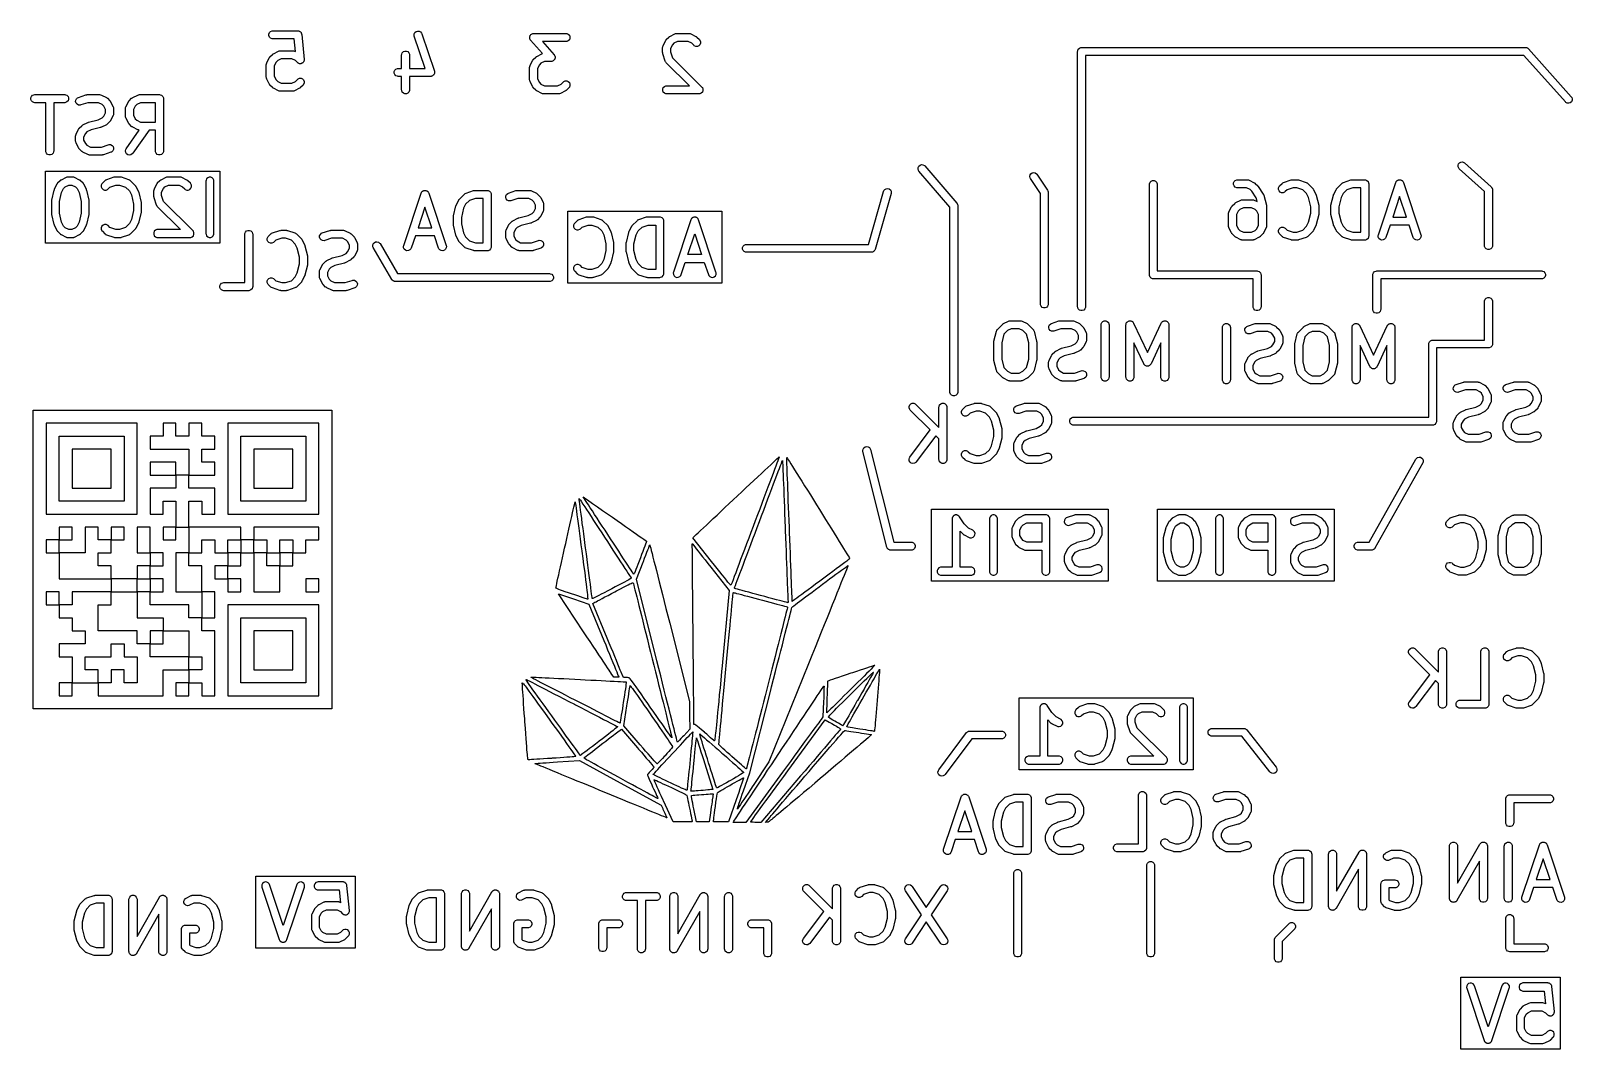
# Model space of a CAD drawing. Extents: x 172.1 to 201.5, y -105.2 to -85.7.
import ezdxf

# ---------------------------------------------------------------- set-up
doc = ezdxf.new("R2010")
doc.units = 0
doc.layers.add('BLACK', color=7, linetype='CONTINUOUS')

msp = doc.modelspace()

# ---------------------------------------------------------------- linework, layer by layer
at = {"layer": 'BLACK', "linetype": 'CONTINUOUS'}
for p, q in [((176.656027, -85.773539), (176.66745, -85.745962)), ((176.656027, -85.803387), (176.656027, -85.773539)), ((176.66745, -85.830964), (176.656027, -85.803387)), ((176.66745, -85.745962), (176.688556, -85.724856)), ((176.688556, -85.85207), (176.66745, -85.830964)), ((176.688556, -85.724856), (176.716133, -85.713433)), ((176.716133, -85.863493), (176.688556, -85.85207)), ((176.716133, -85.713433), (176.731057, -85.711963)), ((176.731057, -85.864963), (176.716133, -85.863493)), ((176.731057, -85.711963), (177.207247, -85.711963)), ((177.138016, -85.864963), (176.731057, -85.864963)), ((177.162429, -86.109095), (177.138016, -85.864963)), ((177.207247, -85.711963), (177.212765, -85.712506)), ((177.212765, -85.712506), (177.214631, -85.71232)), ((177.214631, -85.71232), (177.216453, -85.712869)), ((177.216453, -85.712869), (177.222171, -85.713433)), ((177.222171, -85.713433), (177.232503, -85.717712)), ((177.232503, -85.717712), (177.243208, -85.720943)), ((177.243208, -85.720943), (177.246188, -85.723381)), ((177.246188, -85.723381), (177.249748, -85.724856)), ((177.249748, -85.724856), (177.257657, -85.732765)), ((177.257657, -85.732765), (177.266309, -85.739844)), ((177.266309, -85.739844), (177.268129, -85.743237)), ((177.268129, -85.743237), (177.270854, -85.745962)), ((177.270854, -85.745962), (177.275132, -85.756291)), ((177.275132, -85.756291), (177.28042, -85.766147)), ((177.28042, -85.766147), (177.281549, -85.771782)), ((177.281549, -85.771782), (177.282277, -85.773539)), ((177.282277, -85.773539), (177.282277, -85.775412)), ((177.282277, -85.775412), (177.283367, -85.780851)), ((177.283367, -85.780851), (177.330986, -86.257041)), ((179.430072, -85.801212), (179.432188, -85.771438)), ((179.433397, -85.815835), (179.430072, -85.801212)), ((179.432188, -85.771438), (179.445537, -85.744741)), ((179.637928, -86.429429), (179.433397, -85.815835)), ((179.445537, -85.744741), (179.468086, -85.725184)), ((179.468086, -85.725184), (179.496403, -85.715745)), ((179.496403, -85.715745), (179.526177, -85.717861)), ((179.526177, -85.717861), (179.552874, -85.73121)), ((179.552874, -85.73121), (179.572431, -85.753759)), ((179.572431, -85.753759), (179.578545, -85.767453)), ((179.578545, -85.767453), (179.81664, -86.481737)), ((181.636782, -85.849163), (181.637608, -85.83677)), ((181.637608, -85.851605), (181.636782, -85.849163)), ((181.637608, -85.824339), (181.638595, -85.821955)), ((181.637608, -85.83677), (181.637608, -85.824339)), ((181.637608, -85.854187), (181.637608, -85.851605)), ((181.642365, -85.865672), (181.637608, -85.854187)), ((181.638595, -85.821955), (181.638767, -85.819381)), ((181.638767, -85.819381), (181.644275, -85.808241)), ((181.646345, -85.877439), (181.642365, -85.865672)), ((181.644275, -85.808241), (181.649031, -85.796762)), ((181.648472, -85.880414), (181.646345, -85.877439)), ((181.649031, -85.881764), (181.648472, -85.880414)), ((181.649031, -85.796762), (181.650855, -85.794937)), ((181.650453, -85.883186), (181.649031, -85.881764)), ((181.655066, -85.889639), (181.650453, -85.883186)), ((181.650855, -85.794937), (181.651999, -85.792625)), ((181.651999, -85.792625), (181.66135, -85.784442)), ((181.880549, -86.147334), (181.655066, -85.889639)), ((181.66135, -85.784442), (181.670137, -85.775656)), ((181.670137, -85.775656), (181.67252, -85.774668)), ((181.67252, -85.774668), (181.674462, -85.77297)), ((181.674462, -85.77297), (181.686228, -85.76899)), ((181.686228, -85.76899), (181.697714, -85.764233)), ((181.697714, -85.764233), (181.701356, -85.763874)), ((181.701356, -85.763874), (181.702738, -85.763407)), ((181.702738, -85.763407), (181.704743, -85.76354)), ((181.704743, -85.76354), (181.712638, -85.762763)), ((181.712638, -85.762763), (182.331685, -85.762763)), ((182.331685, -85.915763), (181.881227, -85.915763)), ((181.881227, -85.915763), (182.103543, -86.169839)), ((182.331685, -85.762763), (182.346609, -85.764233)), ((182.346609, -85.914293), (182.331685, -85.915763)), ((182.346609, -85.764233), (182.374186, -85.775656)), ((182.374186, -85.90287), (182.346609, -85.914293)), ((182.374186, -85.775656), (182.395292, -85.796762)), ((182.395292, -85.881764), (182.374186, -85.90287)), ((182.395292, -85.796762), (182.406715, -85.824339)), ((182.406715, -85.854187), (182.395292, -85.881764)), ((182.406715, -85.824339), (182.406715, -85.854187)), ((184.184214, -85.995527), (184.231833, -85.900289)), ((184.231833, -85.900289), (184.235878, -85.893862)), ((184.235878, -85.893862), (184.23665, -85.892)), ((184.23665, -85.892), (184.238371, -85.889901)), ((184.238371, -85.889901), (184.239822, -85.887598)), ((184.239822, -85.887598), (184.241348, -85.886273)), ((184.241348, -85.886273), (184.246163, -85.880407)), ((184.246163, -85.880407), (184.293782, -85.832789)), ((184.293782, -85.832789), (184.299648, -85.827973)), ((184.299648, -85.827973), (184.300973, -85.826447)), ((184.300973, -85.826447), (184.303274, -85.824998)), ((184.303274, -85.824998), (184.305374, -85.823275)), ((184.305374, -85.823275), (184.307239, -85.822502)), ((184.307239, -85.822502), (184.313664, -85.818458)), ((184.313664, -85.818458), (184.408902, -85.770839)), ((184.39319, -85.949754), (184.363129, -85.979816)), ((184.461174, -85.915763), (184.39319, -85.949754)), ((184.408902, -85.770839), (184.422908, -85.76548)), ((184.422908, -85.76548), (184.425649, -85.765285)), ((184.425649, -85.765285), (184.42819, -85.764233)), ((184.42819, -85.764233), (184.443114, -85.762763)), ((184.443114, -85.762763), (184.681209, -85.762763)), ((184.663149, -85.915763), (184.461174, -85.915763)), ((184.731131, -85.949754), (184.663149, -85.915763)), ((184.681209, -85.762763), (184.696133, -85.764233)), ((184.696133, -85.764233), (184.698673, -85.765285)), ((184.698673, -85.765285), (184.701415, -85.76548)), ((184.701415, -85.76548), (184.715421, -85.770839)), ((184.715421, -85.770839), (184.810659, -85.818458)), ((184.769972, -85.988594), (184.731131, -85.949754)), ((184.810659, -85.818458), (184.817085, -85.822503)), ((184.817085, -85.822503), (184.818948, -85.823275)), ((184.818948, -85.823275), (184.821046, -85.824996)), ((184.821046, -85.824996), (184.82335, -85.826447)), ((184.82335, -85.826447), (184.824674, -85.827973)), ((184.824674, -85.827973), (184.830541, -85.832788)), ((184.830541, -85.832788), (184.878159, -85.880407)), ((184.878159, -85.880407), (184.887673, -85.891999)), ((184.887673, -85.891999), (184.899095, -85.919576)), ((184.899095, -85.949425), (184.887673, -85.977002)), ((184.899095, -85.919576), (184.899095, -85.949425)), ((176.615014, -86.325679), (176.662633, -86.230441)), ((176.662633, -86.230441), (176.666678, -86.224014)), ((176.666678, -86.224014), (176.66745, -86.222152)), ((176.66745, -86.222152), (176.669171, -86.220053)), ((176.669171, -86.220053), (176.670622, -86.21775)), ((176.670622, -86.21775), (176.672148, -86.216425)), ((176.672148, -86.216425), (176.676963, -86.210559)), ((176.676963, -86.210559), (176.724582, -86.162941)), ((176.724582, -86.162941), (176.730448, -86.158125)), ((176.730448, -86.158125), (176.731773, -86.156599)), ((176.731773, -86.156599), (176.734074, -86.15515)), ((176.734074, -86.15515), (176.736174, -86.153427)), ((176.736174, -86.153427), (176.738039, -86.152654)), ((176.738039, -86.152654), (176.744464, -86.14861)), ((176.744464, -86.14861), (176.839702, -86.100991)), ((176.891974, -86.245915), (176.82399, -86.279906)), ((176.839702, -86.100991), (176.853708, -86.095632)), ((176.853708, -86.095632), (176.856449, -86.095437)), ((176.856449, -86.095437), (176.85899, -86.094385)), ((176.85899, -86.094385), (176.873914, -86.092915)), ((176.873914, -86.092915), (177.112009, -86.092915)), ((177.093949, -86.245915), (176.891974, -86.245915)), ((177.161931, -86.279906), (177.093949, -86.245915)), ((177.112009, -86.092915), (177.126933, -86.094385)), ((177.126933, -86.094385), (177.129473, -86.095437)), ((177.129473, -86.095437), (177.132215, -86.095632)), ((177.132215, -86.095632), (177.146221, -86.100991)), ((177.146221, -86.100991), (177.162429, -86.109095)), ((179.191376, -86.172596), (179.192846, -86.157672)), ((179.191376, -86.429429), (179.191376, -86.172596)), ((179.192846, -86.157672), (179.204269, -86.130095)), ((179.204269, -86.130095), (179.225375, -86.108989)), ((179.225375, -86.108989), (179.252952, -86.097566)), ((179.252952, -86.097566), (179.2828, -86.097566)), ((179.2828, -86.097566), (179.310377, -86.108989)), ((179.310377, -86.108989), (179.331483, -86.130095)), ((179.331483, -86.130095), (179.342906, -86.157672)), ((179.342906, -86.157672), (179.344376, -86.172596)), ((179.344376, -86.172596), (179.344376, -86.429429)), ((181.706163, -86.261359), (181.753782, -86.213741)), ((181.753782, -86.213741), (181.759648, -86.208925)), ((181.759648, -86.208925), (181.760973, -86.207399)), ((181.760973, -86.207399), (181.763274, -86.20595)), ((181.763274, -86.20595), (181.765374, -86.204227)), ((181.765374, -86.204227), (181.767239, -86.203454)), ((181.767239, -86.203454), (181.773664, -86.19941)), ((181.773664, -86.19941), (181.868902, -86.151791)), ((181.868902, -86.151791), (181.880549, -86.147334)), ((182.103543, -86.169839), (182.108155, -86.176291)), ((182.108155, -86.176291), (182.109578, -86.177714)), ((182.109578, -86.177714), (182.110136, -86.179063)), ((182.114333, -86.251236), (182.109578, -86.262716)), ((182.110136, -86.179063), (182.112264, -86.182039)), ((182.112264, -86.182039), (182.116243, -86.193805)), ((182.119842, -86.240097), (182.114333, -86.251236)), ((182.116243, -86.193805), (182.121001, -86.205291)), ((182.120013, -86.237522), (182.119842, -86.240097)), ((182.121001, -86.235139), (182.120013, -86.237522)), ((182.121001, -86.205291), (182.121001, -86.207872)), ((182.121001, -86.207872), (182.121827, -86.210315)), ((182.121827, -86.210315), (182.121001, -86.222707)), ((182.121001, -86.222707), (182.121001, -86.235139)), ((184.176138, -86.029739), (184.177608, -86.014815)), ((184.176138, -86.124977), (184.176138, -86.029739)), ((184.176882, -86.132531), (184.176138, -86.124977)), ((184.176739, -86.134545), (184.176882, -86.132531)), ((184.177341, -86.137194), (184.176739, -86.134545)), ((184.177608, -86.139901), (184.177341, -86.137194)), ((184.177608, -86.014815), (184.17866, -86.012274)), ((184.178381, -86.141768), (184.177608, -86.139901)), ((184.180064, -86.149168), (184.178381, -86.141768)), ((184.17866, -86.012274), (184.178855, -86.009533)), ((184.178855, -86.009533), (184.184214, -85.995527)), ((184.227683, -86.292025), (184.180064, -86.149168)), ((184.363129, -85.979816), (184.329138, -86.047799)), ((184.329138, -86.047799), (184.329138, -86.112563)), ((184.329138, -86.112563), (184.367119, -86.226508)), ((184.367119, -86.226508), (184.925779, -86.785169)), ((184.781564, -85.998108), (184.769972, -85.988594)), ((184.809141, -86.00953), (184.781564, -85.998108)), ((184.83899, -86.00953), (184.809141, -86.00953)), ((184.866567, -85.998108), (184.83899, -86.00953)), ((184.887673, -85.977002), (184.866567, -85.998108)), ((192.1014, -86.106), (192.102841, -86.091368)), ((192.1014, -90.9828), (192.1014, -86.106)), ((192.102841, -86.091368), (192.11404, -86.064332)), ((192.11404, -86.064332), (192.134732, -86.04364)), ((192.134732, -86.04364), (192.161768, -86.032441)), ((192.161768, -86.032441), (192.1764, -86.031)), ((192.1764, -86.031), (200.66, -86.031)), ((200.62632, -86.181), (192.2514, -86.181)), ((192.2514, -86.181), (192.2514, -90.9828)), ((201.416744, -87.070227), (200.62632, -86.181)), ((200.66, -86.031), (200.674632, -86.032441)), ((200.674632, -86.032441), (200.676695, -86.033295)), ((200.676695, -86.033295), (200.678926, -86.033427)), ((200.678926, -86.033427), (200.69015, -86.038869)), ((200.69015, -86.038869), (200.701668, -86.04364)), ((200.701668, -86.04364), (200.703246, -86.045218)), ((200.703246, -86.045218), (200.705258, -86.046194)), ((200.705258, -86.046194), (200.716056, -86.056173)), ((200.716056, -86.056173), (201.528856, -86.970573)), ((176.606938, -86.359891), (176.608408, -86.344967)), ((176.606938, -86.597986), (176.606938, -86.359891)), ((176.608408, -86.344967), (176.60946, -86.342426)), ((176.60946, -86.342426), (176.609655, -86.339685)), ((176.609655, -86.339685), (176.615014, -86.325679)), ((176.793929, -86.309968), (176.759938, -86.377951)), ((176.759938, -86.377951), (176.759938, -86.579926)), ((176.82399, -86.279906), (176.793929, -86.309968)), ((177.200772, -86.318746), (177.161931, -86.279906)), ((177.212364, -86.32826), (177.200772, -86.318746)), ((177.215925, -86.329735), (177.212364, -86.32826)), ((177.218905, -86.332173), (177.215925, -86.329735)), ((177.229611, -86.335403), (177.218905, -86.332173)), ((177.239941, -86.339682), (177.229611, -86.335403)), ((177.24379, -86.339682), (177.239941, -86.339682)), ((177.247482, -86.340796), (177.24379, -86.339682)), ((177.258622, -86.339682), (177.247482, -86.340796)), ((177.26979, -86.339682), (177.258622, -86.339682)), ((177.273344, -86.338209), (177.26979, -86.339682)), ((177.277182, -86.337826), (177.273344, -86.338209)), ((177.28704, -86.332536), (177.277182, -86.337826)), ((177.297367, -86.32826), (177.28704, -86.332536)), ((177.300091, -86.325535), (177.297367, -86.32826)), ((177.303485, -86.323715), (177.300091, -86.325535)), ((177.310563, -86.315063), (177.303485, -86.323715)), ((177.318473, -86.307154), (177.310563, -86.315063)), ((177.319947, -86.303594), (177.318473, -86.307154)), ((177.322386, -86.300614), (177.319947, -86.303594)), ((177.325617, -86.289904), (177.322386, -86.300614)), ((177.329895, -86.279577), (177.325617, -86.289904)), ((177.331009, -86.272037), (177.329895, -86.275728)), ((177.329895, -86.275728), (177.329895, -86.279577)), ((177.330986, -86.257041), (177.331009, -86.272037)), ((179.049989, -86.491005), (179.061412, -86.463428)), ((179.049989, -86.520853), (179.049989, -86.491005)), ((179.061412, -86.54843), (179.049989, -86.520853)), ((179.061412, -86.463428), (179.082518, -86.442322)), ((179.082518, -86.442322), (179.110095, -86.430899)), ((179.110095, -86.430899), (179.125019, -86.429429)), ((179.125019, -86.429429), (179.191376, -86.429429)), ((179.344376, -86.429429), (179.637928, -86.429429)), ((179.812367, -86.537096), (179.807673, -86.54843)), ((179.817849, -86.526134), (179.812367, -86.537096)), ((179.81664, -86.481737), (179.818323, -86.489139)), ((179.818043, -86.523393), (179.817849, -86.526134)), ((179.819096, -86.520853), (179.818043, -86.523393)), ((179.818323, -86.489139), (179.819096, -86.491005)), ((179.819096, -86.491005), (179.819096, -86.492538)), ((179.819096, -86.492538), (179.819965, -86.49636)), ((179.819965, -86.49636), (179.819096, -86.508587)), ((179.819096, -86.508587), (179.819096, -86.520853)), ((181.636138, -86.410691), (181.637608, -86.395767)), ((181.636138, -86.648786), (181.636138, -86.410691)), ((181.637608, -86.395767), (181.63866, -86.393226)), ((181.63866, -86.393226), (181.638855, -86.390485)), ((181.638855, -86.390485), (181.644214, -86.376479)), ((181.644214, -86.376479), (181.691833, -86.281241)), ((181.691833, -86.281241), (181.695878, -86.274814)), ((181.695878, -86.274814), (181.69665, -86.272952)), ((181.69665, -86.272952), (181.698371, -86.270853)), ((181.698371, -86.270853), (181.699822, -86.26855)), ((181.699822, -86.26855), (181.701348, -86.267225)), ((181.701348, -86.267225), (181.706163, -86.261359)), ((181.823129, -86.360768), (181.789138, -86.428751)), ((181.789138, -86.428751), (181.789138, -86.630726)), ((181.85319, -86.330706), (181.823129, -86.360768)), ((181.921174, -86.296715), (181.85319, -86.330706)), ((182.045971, -86.296715), (181.921174, -86.296715)), ((182.053865, -86.295937), (182.045971, -86.296715)), ((182.055871, -86.296071), (182.053865, -86.295937)), ((182.057252, -86.295603), (182.055871, -86.296071)), ((182.060895, -86.295245), (182.057252, -86.295603)), ((182.07238, -86.290487), (182.060895, -86.295245)), ((182.084147, -86.286508), (182.07238, -86.290487)), ((182.086088, -86.284809), (182.084147, -86.286508)), ((182.088472, -86.283822), (182.086088, -86.284809)), ((182.097258, -86.275035), (182.088472, -86.283822)), ((182.10661, -86.266853), (182.097258, -86.275035)), ((182.107753, -86.26454), (182.10661, -86.266853)), ((182.109578, -86.262716), (182.107753, -86.26454)), ((184.233797, -86.305718), (184.227683, -86.292025)), ((184.235597, -86.307794), (184.233797, -86.305718)), ((184.23665, -86.310335), (184.235597, -86.307794)), ((184.246163, -86.321928), (184.23665, -86.310335)), ((184.686997, -86.762763), (184.246163, -86.321928)), ((176.608408, -86.61291), (176.606938, -86.597986)), ((176.60946, -86.61545), (176.608408, -86.61291)), ((176.609655, -86.618192), (176.60946, -86.61545)), ((176.615014, -86.632198), (176.609655, -86.618192)), ((176.662633, -86.727436), (176.615014, -86.632198)), ((176.666675, -86.733858), (176.662633, -86.727436)), ((176.667449, -86.735725), (176.666675, -86.733858)), ((176.669173, -86.737826), (176.667449, -86.735725)), ((176.670622, -86.740127), (176.669173, -86.737826)), ((176.672148, -86.74145), (176.670622, -86.740127)), ((176.676963, -86.747317), (176.672148, -86.74145)), ((176.724582, -86.794937), (176.676963, -86.747317)), ((176.730448, -86.799752), (176.724582, -86.794937)), ((176.731773, -86.801279), (176.730448, -86.799752)), ((176.734074, -86.802727), (176.731773, -86.801279)), ((176.736174, -86.804451), (176.734074, -86.802727)), ((176.738039, -86.805223), (176.736174, -86.804451)), ((176.744464, -86.809268), (176.738039, -86.805223)), ((176.839702, -86.856887), (176.744464, -86.809268)), ((176.759938, -86.579926), (176.79393, -86.64791)), ((176.79393, -86.64791), (176.82399, -86.677971)), ((176.82399, -86.677971), (176.891974, -86.711963)), ((176.891974, -86.711963), (177.093949, -86.711963)), ((177.093949, -86.711963), (177.161932, -86.677971)), ((177.241459, -86.809268), (177.146221, -86.856887)), ((177.161932, -86.677971), (177.200772, -86.639131)), ((177.200772, -86.639131), (177.212364, -86.629617)), ((177.212364, -86.629617), (177.239941, -86.618195)), ((177.239941, -86.618195), (177.269789, -86.618194)), ((177.247883, -86.805223), (177.241459, -86.809268)), ((177.249749, -86.804451), (177.247883, -86.805223)), ((177.251848, -86.802727), (177.249749, -86.804451)), ((177.25415, -86.801279), (177.251848, -86.802727)), ((177.255474, -86.799752), (177.25415, -86.801279)), ((177.261341, -86.794937), (177.255474, -86.799752)), ((177.30896, -86.747317), (177.261341, -86.794937)), ((177.269789, -86.618194), (177.297367, -86.629617)), ((177.297367, -86.629617), (177.318473, -86.650722)), ((177.318473, -86.735725), (177.30896, -86.747317)), ((177.318473, -86.650722), (177.329895, -86.678299)), ((177.329896, -86.708148), (177.318473, -86.735725)), ((177.329895, -86.678299), (177.329896, -86.708148)), ((179.082518, -86.569536), (179.061412, -86.54843)), ((179.110095, -86.580959), (179.082518, -86.569536)), ((179.125019, -86.582429), (179.110095, -86.580959)), ((179.191376, -86.582429), (179.125019, -86.582429)), ((179.191376, -86.839263), (179.191376, -86.582429)), ((179.192846, -86.854187), (179.191376, -86.839263)), ((179.344376, -86.839263), (179.342906, -86.854187)), ((179.744066, -86.582429), (179.344376, -86.582429)), ((179.344376, -86.582429), (179.344376, -86.839263)), ((179.75162, -86.581684), (179.744066, -86.582429)), ((179.753634, -86.581828), (179.75162, -86.581684)), ((179.755087, -86.581343), (179.753634, -86.581828)), ((179.75899, -86.580959), (179.755087, -86.581343)), ((179.770318, -86.576266), (179.75899, -86.580959)), ((179.781951, -86.572389), (179.770318, -86.576266)), ((179.784027, -86.570587), (179.781951, -86.572389)), ((179.786567, -86.569536), (179.784027, -86.570587)), ((179.795242, -86.56086), (179.786567, -86.569536)), ((179.8045, -86.552831), (179.795242, -86.56086)), ((179.805728, -86.550374), (179.8045, -86.552831)), ((179.807673, -86.54843), (179.805728, -86.550374)), ((181.637608, -86.66371), (181.636138, -86.648786)), ((181.63866, -86.66625), (181.637608, -86.66371)), ((181.638855, -86.668992), (181.63866, -86.66625)), ((181.644214, -86.682998), (181.638855, -86.668992)), ((181.691833, -86.778236), (181.644214, -86.682998)), ((181.695875, -86.784658), (181.691833, -86.778236)), ((181.696649, -86.786525), (181.695875, -86.784658)), ((181.698373, -86.788626), (181.696649, -86.786525)), ((181.699822, -86.790927), (181.698373, -86.788626)), ((181.701348, -86.79225), (181.699822, -86.790927)), ((181.706163, -86.798117), (181.701348, -86.79225)), ((181.753782, -86.845737), (181.706163, -86.798117)), ((181.789138, -86.630726), (181.82313, -86.69871)), ((181.82313, -86.69871), (181.85319, -86.728771)), ((181.85319, -86.728771), (181.921174, -86.762763)), ((181.921174, -86.762763), (182.170768, -86.762763)), ((182.170768, -86.762763), (182.238751, -86.728771)), ((182.238751, -86.728771), (182.277591, -86.689931)), ((182.277591, -86.689931), (182.289183, -86.680417)), ((182.289183, -86.680417), (182.31676, -86.668995)), ((182.31676, -86.668995), (182.346608, -86.668994)), ((182.385779, -86.798117), (182.33816, -86.845737)), ((182.346608, -86.668994), (182.374186, -86.680417)), ((182.374186, -86.680417), (182.395292, -86.701522)), ((182.395292, -86.786525), (182.385779, -86.798117)), ((182.395292, -86.701522), (182.406714, -86.729099)), ((182.406715, -86.758948), (182.395292, -86.786525)), ((182.406714, -86.729099), (182.406715, -86.758948)), ((184.177608, -86.824339), (184.189031, -86.796762)), ((184.177608, -86.854187), (184.177608, -86.824339)), ((184.189031, -86.796762), (184.210137, -86.775656)), ((184.210137, -86.775656), (184.237714, -86.764233)), ((184.237714, -86.764233), (184.252638, -86.762763)), ((184.252638, -86.762763), (184.686997, -86.762763)), ((184.925779, -86.785169), (184.935292, -86.796762)), ((184.935292, -86.796762), (184.946715, -86.824339)), ((184.946715, -86.824339), (184.946715, -86.854187)), ((172.109665, -86.992739), (172.121088, -86.965162)), ((172.109665, -87.022587), (172.109665, -86.992739)), ((172.121088, -87.050164), (172.109665, -87.022587)), ((172.121088, -86.965162), (172.142194, -86.944056)), ((172.142194, -87.07127), (172.121088, -87.050164)), ((172.142194, -86.944056), (172.169771, -86.932633)), ((172.169771, -87.082693), (172.142194, -87.07127)), ((172.169771, -86.932633), (172.184695, -86.931163)), ((172.184695, -87.084163), (172.169771, -87.082693)), ((172.184695, -86.931163), (172.756123, -86.931163)), ((172.393909, -87.084163), (172.184695, -87.084163)), ((172.393909, -88.007663), (172.393909, -87.084163)), ((172.756123, -87.084163), (172.546909, -87.084163)), ((172.546909, -87.084163), (172.546909, -88.007663)), ((172.756123, -86.931163), (172.771047, -86.932633)), ((172.771047, -87.082693), (172.756123, -87.084163)), ((172.771047, -86.932633), (172.798624, -86.944056)), ((172.798624, -87.07127), (172.771047, -87.082693)), ((172.798624, -86.944056), (172.81973, -86.965162)), ((172.81973, -87.050164), (172.798624, -87.07127)), ((172.81973, -86.965162), (172.831153, -86.992739)), ((172.831153, -87.022587), (172.81973, -87.050164)), ((172.831153, -86.992739), (172.831153, -87.022587)), ((172.965939, -87.06485), (172.968055, -87.035076)), ((172.975378, -87.093167), (172.965939, -87.06485)), ((172.968055, -87.035076), (172.981404, -87.008379)), ((172.994935, -87.115716), (172.975378, -87.093167)), ((172.981404, -87.008379), (173.003953, -86.988822)), ((173.021632, -87.129065), (172.994935, -87.115716)), ((173.003953, -86.988822), (173.017647, -86.982708)), ((173.017647, -86.982708), (173.160503, -86.935089)), ((173.051406, -87.131181), (173.021632, -87.129065)), ((173.066029, -87.127856), (173.051406, -87.131181)), ((173.197108, -87.084163), (173.066029, -87.127856)), ((173.160503, -86.935089), (173.167905, -86.933405)), ((173.167905, -86.933405), (173.169771, -86.932633)), ((173.169771, -86.932633), (173.172476, -86.932366)), ((173.172476, -86.932366), (173.175126, -86.931764)), ((173.175126, -86.931764), (173.17714, -86.931907)), ((173.17714, -86.931907), (173.184695, -86.931163)), ((173.184695, -86.931163), (173.42279, -86.931163)), ((173.40473, -87.084163), (173.197108, -87.084163)), ((173.472712, -87.118154), (173.40473, -87.084163)), ((173.42279, -86.931163), (173.437714, -86.932633)), ((173.437714, -86.932633), (173.440254, -86.933685)), ((173.440254, -86.933685), (173.442996, -86.93388)), ((173.442996, -86.93388), (173.457002, -86.939239)), ((173.457002, -86.939239), (173.55224, -86.986858)), ((173.502774, -87.148215), (173.472712, -87.118154)), ((173.55224, -86.986858), (173.558666, -86.990903)), ((173.558666, -86.990903), (173.560529, -86.991675)), ((173.560529, -86.991675), (173.562627, -86.993396)), ((173.562627, -86.993396), (173.564931, -86.994847)), ((173.564931, -86.994847), (173.566255, -86.996373)), ((173.566255, -86.996373), (173.572122, -87.001188)), ((173.572122, -87.001188), (173.61974, -87.048807)), ((173.61974, -87.048807), (173.624555, -87.054673)), ((173.624555, -87.054673), (173.626082, -87.055998)), ((173.626082, -87.055998), (173.62753, -87.058299)), ((173.62753, -87.058299), (173.629254, -87.060399)), ((173.629254, -87.060399), (173.630026, -87.062264)), ((173.630026, -87.062264), (173.634071, -87.068689)), ((173.634071, -87.068689), (173.68169, -87.163927)), ((173.925795, -87.163927), (173.973414, -87.068689)), ((173.973414, -87.068689), (173.977459, -87.062262)), ((173.977459, -87.062262), (173.978231, -87.0604)), ((173.978231, -87.0604), (173.979952, -87.058301)), ((173.979952, -87.058301), (173.981403, -87.055998)), ((173.981403, -87.055998), (173.982929, -87.054673)), ((173.982929, -87.054673), (173.987744, -87.048807)), ((173.987744, -87.048807), (174.035363, -87.001189)), ((174.035363, -87.001189), (174.041229, -86.996373)), ((174.041229, -86.996373), (174.042554, -86.994847)), ((174.042554, -86.994847), (174.044855, -86.993398)), ((174.044855, -86.993398), (174.046955, -86.991675)), ((174.046955, -86.991675), (174.04882, -86.990902)), ((174.04882, -86.990902), (174.055245, -86.986858)), ((174.055245, -86.986858), (174.150483, -86.939239)), ((174.134771, -87.118154), (174.10471, -87.148216)), ((174.202755, -87.084163), (174.134771, -87.118154)), ((174.150483, -86.939239), (174.164489, -86.93388)), ((174.164489, -86.93388), (174.16723, -86.933685)), ((174.16723, -86.933685), (174.169771, -86.932633)), ((174.169771, -86.932633), (174.184695, -86.931163)), ((174.184695, -86.931163), (174.565647, -86.931163)), ((174.489147, -87.084163), (174.202755, -87.084163)), ((174.489147, -87.454972), (174.489147, -87.084163)), ((174.565647, -86.931163), (174.580571, -86.932633)), ((174.580571, -86.932633), (174.608148, -86.944056)), ((174.608148, -86.944056), (174.629254, -86.965162)), ((174.629254, -86.965162), (174.640677, -86.992739)), ((174.640677, -86.992739), (174.642147, -87.007663)), ((174.642147, -87.007663), (174.642147, -88.007663)), ((176.853708, -86.862246), (176.839702, -86.856887)), ((176.856449, -86.86244), (176.853708, -86.862246)), ((176.85899, -86.863493), (176.856449, -86.86244)), ((176.873914, -86.864963), (176.85899, -86.863493)), ((177.112009, -86.864963), (176.873914, -86.864963)), ((177.126933, -86.863493), (177.112009, -86.864963)), ((177.129473, -86.86244), (177.126933, -86.863493)), ((177.132215, -86.862246), (177.129473, -86.86244)), ((177.146221, -86.856887), (177.132215, -86.862246)), ((179.204269, -86.881764), (179.192846, -86.854187)), ((179.225375, -86.90287), (179.204269, -86.881764)), ((179.252952, -86.914293), (179.225375, -86.90287)), ((179.2828, -86.914293), (179.252952, -86.914293)), ((179.310377, -86.90287), (179.2828, -86.914293)), ((179.331483, -86.881764), (179.310377, -86.90287)), ((179.342906, -86.854187), (179.331483, -86.881764)), ((181.759648, -86.850552), (181.753782, -86.845737)), ((181.760973, -86.852079), (181.759648, -86.850552)), ((181.763274, -86.853527), (181.760973, -86.852079)), ((181.765374, -86.855251), (181.763274, -86.853527)), ((181.767239, -86.856023), (181.765374, -86.855251)), ((181.773664, -86.860068), (181.767239, -86.856023)), ((181.868902, -86.907687), (181.773664, -86.860068)), ((181.882908, -86.913046), (181.868902, -86.907687)), ((181.885649, -86.91324), (181.882908, -86.913046)), ((181.88819, -86.914293), (181.885649, -86.91324)), ((181.903114, -86.915763), (181.88819, -86.914293)), ((182.188828, -86.915763), (181.903114, -86.915763)), ((182.203752, -86.914293), (182.188828, -86.915763)), ((182.206292, -86.91324), (182.203752, -86.914293)), ((182.209034, -86.913046), (182.206292, -86.91324)), ((182.22304, -86.907687), (182.209034, -86.913046)), ((182.318278, -86.860068), (182.22304, -86.907687)), ((182.324702, -86.856023), (182.318278, -86.860068)), ((182.326568, -86.855251), (182.324702, -86.856023)), ((182.328667, -86.853527), (182.326568, -86.855251)), ((182.330969, -86.852079), (182.328667, -86.853527)), ((182.332293, -86.850552), (182.330969, -86.852079)), ((182.33816, -86.845737), (182.332293, -86.850552)), ((184.189031, -86.881764), (184.177608, -86.854187)), ((184.210137, -86.90287), (184.189031, -86.881764)), ((184.237714, -86.914293), (184.210137, -86.90287)), ((184.252638, -86.915763), (184.237714, -86.914293)), ((184.871685, -86.915763), (184.252638, -86.915763)), ((184.886609, -86.914293), (184.871685, -86.915763)), ((184.914186, -86.90287), (184.886609, -86.914293)), ((184.935292, -86.881764), (184.914186, -86.90287)), ((184.946715, -86.854187), (184.935292, -86.881764)), ((201.427542, -87.080206), (201.416744, -87.070227)), ((201.453874, -87.092973), (201.427542, -87.080206)), ((201.483087, -87.094691), (201.453874, -87.092973)), ((201.510734, -87.0851), (201.483087, -87.094691)), ((201.532606, -87.065658), (201.510734, -87.0851)), ((201.528856, -86.970573), (201.5375, -86.982466)), ((201.545373, -87.039326), (201.532606, -87.065658)), ((201.5375, -86.982466), (201.547091, -87.010113)), ((201.547091, -87.010113), (201.545373, -87.039326)), ((173.21376, -87.457256), (173.396088, -87.411674)), ((173.396088, -87.411674), (173.472712, -87.373361)), ((173.472712, -87.373361), (173.502774, -87.3433)), ((173.536766, -87.216199), (173.502774, -87.148215)), ((173.502774, -87.3433), (173.536766, -87.275317)), ((173.536766, -87.275317), (173.536766, -87.216199)), ((173.634071, -87.422827), (173.630026, -87.429251)), ((173.68169, -87.327589), (173.634071, -87.422827)), ((173.68169, -87.163927), (173.687049, -87.177933)), ((173.687049, -87.313583), (173.68169, -87.327589)), ((173.687049, -87.177933), (173.687243, -87.180674)), ((173.687243, -87.310841), (173.687049, -87.313583)), ((173.687243, -87.180674), (173.688296, -87.183215)), ((173.688296, -87.308301), (173.687243, -87.310841)), ((173.688296, -87.183215), (173.689766, -87.198139)), ((173.689766, -87.293377), (173.688296, -87.308301)), ((173.689766, -87.198139), (173.689766, -87.293377)), ((173.917719, -87.198139), (173.919189, -87.183215)), ((173.917719, -87.340996), (173.917719, -87.198139)), ((173.919189, -87.35592), (173.917719, -87.340996)), ((173.919189, -87.183215), (173.920241, -87.180674)), ((173.920241, -87.35846), (173.919189, -87.35592)), ((173.920241, -87.180674), (173.920436, -87.177933)), ((173.920436, -87.361202), (173.920241, -87.35846)), ((173.920436, -87.177933), (173.925795, -87.163927)), ((173.925795, -87.375208), (173.920436, -87.361202)), ((173.973414, -87.470446), (173.925795, -87.375208)), ((174.10471, -87.148216), (174.070719, -87.216199)), ((174.070719, -87.216199), (174.070719, -87.322936)), ((174.070719, -87.322936), (174.10471, -87.390918)), ((174.10471, -87.390918), (174.134771, -87.42098)), ((174.134771, -87.42098), (174.202755, -87.454972)), ((172.965338, -87.721948), (172.966808, -87.707024)), ((172.965338, -87.817186), (172.965338, -87.721948)), ((172.966808, -87.707024), (172.96786, -87.704483)), ((172.96786, -87.704483), (172.968055, -87.701742)), ((172.968055, -87.701742), (172.973414, -87.687736)), ((172.973414, -87.687736), (173.021033, -87.592498)), ((173.021033, -87.592498), (173.025078, -87.586071)), ((173.025078, -87.586071), (173.02585, -87.584209)), ((173.02585, -87.584209), (173.027571, -87.58211)), ((173.027571, -87.58211), (173.029022, -87.579807)), ((173.029022, -87.579807), (173.030548, -87.578482)), ((173.030548, -87.578482), (173.035363, -87.572616)), ((173.035363, -87.572616), (173.082982, -87.524998)), ((173.082982, -87.524998), (173.088848, -87.520182)), ((173.088848, -87.520182), (173.090173, -87.518656)), ((173.090173, -87.518656), (173.092474, -87.517207)), ((173.092474, -87.517207), (173.094574, -87.515484)), ((173.094574, -87.515484), (173.096439, -87.514711)), ((173.096439, -87.514711), (173.102864, -87.510667)), ((173.102864, -87.510667), (173.198102, -87.463048)), ((173.152329, -87.672025), (173.118338, -87.740008)), ((173.18239, -87.641963), (173.152329, -87.672025)), ((173.259016, -87.603651), (173.18239, -87.641963)), ((173.198102, -87.463048), (173.199196, -87.462629)), ((173.199196, -87.462629), (173.199638, -87.462302)), ((173.199638, -87.462302), (173.205892, -87.460067)), ((173.205892, -87.460067), (173.212108, -87.457689)), ((173.212108, -87.457689), (173.212657, -87.457649)), ((173.212657, -87.457649), (173.21376, -87.457256)), ((173.441344, -87.558069), (173.259016, -87.603651)), ((173.442446, -87.557675), (173.441344, -87.558069)), ((173.442996, -87.557636), (173.442446, -87.557675)), ((173.449211, -87.555257), (173.442996, -87.557636)), ((173.455466, -87.553023), (173.449211, -87.555257)), ((173.455907, -87.552695), (173.455466, -87.553023)), ((173.457002, -87.552277), (173.455907, -87.552695)), ((173.55224, -87.504658), (173.457002, -87.552277)), ((173.558666, -87.500612), (173.55224, -87.504658)), ((173.560529, -87.499841), (173.558666, -87.500612)), ((173.562627, -87.498119), (173.560529, -87.499841)), ((173.564931, -87.496669), (173.562627, -87.498119)), ((173.566255, -87.495142), (173.564931, -87.496669)), ((173.572122, -87.490328), (173.566255, -87.495142)), ((173.61974, -87.442709), (173.572122, -87.490328)), ((173.624555, -87.436842), (173.61974, -87.442709)), ((173.626082, -87.435518), (173.624555, -87.436842)), ((173.62753, -87.433216), (173.626082, -87.435518)), ((173.629254, -87.431117), (173.62753, -87.433216)), ((173.630026, -87.429251), (173.629254, -87.431117)), ((173.931548, -87.963793), (174.180884, -87.607596)), ((173.977459, -87.476872), (173.973414, -87.470446)), ((173.978231, -87.478735), (173.977459, -87.476872)), ((173.979952, -87.480833), (173.978231, -87.478735)), ((173.981403, -87.483137), (173.979952, -87.480833)), ((173.982929, -87.484461), (173.981403, -87.483137)), ((173.987744, -87.490328), (173.982929, -87.484461)), ((174.035363, -87.537946), (173.987744, -87.490328)), ((174.041229, -87.542761), (174.035363, -87.537946)), ((174.042554, -87.544288), (174.041229, -87.542761)), ((174.044855, -87.545736), (174.042554, -87.544288)), ((174.046955, -87.54746), (174.044855, -87.545736)), ((174.04882, -87.548232), (174.046955, -87.54746)), ((174.055245, -87.552277), (174.04882, -87.548232)), ((174.150483, -87.599896), (174.055245, -87.552277)), ((174.367382, -87.607972), (174.05689, -88.051533)), ((174.164489, -87.605255), (174.150483, -87.599896)), ((174.16723, -87.605449), (174.164489, -87.605255)), ((174.169771, -87.606502), (174.16723, -87.605449)), ((174.180884, -87.607596), (174.169771, -87.606502)), ((174.202755, -87.454972), (174.489147, -87.454972)), ((174.489147, -87.607972), (174.367382, -87.607972)), ((174.489147, -88.007663), (174.489147, -87.607972)), ((172.395379, -88.022587), (172.393909, -88.007663)), ((172.546909, -88.007663), (172.545439, -88.022587)), ((172.966808, -87.83211), (172.965338, -87.817186)), ((172.96786, -87.83465), (172.966808, -87.83211)), ((172.968055, -87.837392), (172.96786, -87.83465)), ((172.973414, -87.851398), (172.968055, -87.837392)), ((173.021033, -87.946636), (172.973414, -87.851398)), ((173.025075, -87.953058), (173.021033, -87.946636)), ((173.025849, -87.954925), (173.025075, -87.953058)), ((173.027573, -87.957026), (173.025849, -87.954925)), ((173.029022, -87.959327), (173.027573, -87.957026)), ((173.030548, -87.96065), (173.029022, -87.959327)), ((173.035363, -87.966517), (173.030548, -87.96065)), ((173.082982, -88.014137), (173.035363, -87.966517)), ((173.088848, -88.018952), (173.082982, -88.014137)), ((173.118338, -87.740008), (173.118338, -87.799126)), ((173.118338, -87.799126), (173.15233, -87.86711)), ((173.15233, -87.86711), (173.18239, -87.897171)), ((173.18239, -87.897171), (173.250374, -87.931163)), ((173.250374, -87.931163), (173.457996, -87.931163)), ((173.457996, -87.931163), (173.589074, -87.88747)), ((173.589074, -87.88747), (173.603697, -87.884145)), ((173.603697, -87.884145), (173.633471, -87.886261)), ((173.633471, -87.886261), (173.660168, -87.89961)), ((173.6737, -88.006947), (173.65115, -88.026504)), ((173.660168, -87.89961), (173.679726, -87.922159)), ((173.687048, -87.98025), (173.6737, -88.006947)), ((173.679726, -87.922159), (173.689165, -87.950476)), ((173.689165, -87.950476), (173.687048, -87.98025)), ((173.917737, -88.006005), (173.924194, -87.976862)), ((173.922925, -88.035399), (173.917737, -88.006005)), ((173.924194, -87.976862), (173.931548, -87.963793)), ((174.490617, -88.022587), (174.489147, -88.007663)), ((174.642147, -88.007663), (174.640677, -88.022587)), ((172.406802, -88.050164), (172.395379, -88.022587)), ((172.427908, -88.07127), (172.406802, -88.050164)), ((172.455485, -88.082693), (172.427908, -88.07127)), ((172.485333, -88.082693), (172.455485, -88.082693)), ((172.51291, -88.07127), (172.485333, -88.082693)), ((172.534016, -88.050164), (172.51291, -88.07127)), ((172.545439, -88.022587), (172.534016, -88.050164)), ((173.090173, -88.020479), (173.088848, -88.018952)), ((173.092474, -88.021927), (173.090173, -88.020479)), ((173.094574, -88.023651), (173.092474, -88.021927)), ((173.096439, -88.024423), (173.094574, -88.023651)), ((173.102864, -88.028468), (173.096439, -88.024423)), ((173.198102, -88.076087), (173.102864, -88.028468)), ((173.212108, -88.081446), (173.198102, -88.076087)), ((173.214849, -88.08164), (173.212108, -88.081446)), ((173.21739, -88.082693), (173.214849, -88.08164)), ((173.232314, -88.084163), (173.21739, -88.082693)), ((173.470409, -88.084163), (173.232314, -88.084163)), ((173.477963, -88.083418), (173.470409, -88.084163)), ((173.479977, -88.083562), (173.477963, -88.083418)), ((173.482626, -88.082959), (173.479977, -88.083562)), ((173.485333, -88.082693), (173.482626, -88.082959)), ((173.4872, -88.081919), (173.485333, -88.082693)), ((173.4946, -88.080237), (173.4872, -88.081919)), ((173.637457, -88.032618), (173.4946, -88.080237)), ((173.65115, -88.026504), (173.637457, -88.032618)), ((173.938966, -88.060572), (173.922925, -88.035399)), ((173.963418, -88.077688), (173.938966, -88.060572)), ((173.992561, -88.084145), (173.963418, -88.077688)), ((174.021955, -88.078957), (173.992561, -88.084145)), ((174.047128, -88.062916), (174.021955, -88.078957)), ((174.05689, -88.051533), (174.047128, -88.062916)), ((174.50204, -88.050164), (174.490617, -88.022587)), ((174.523146, -88.07127), (174.50204, -88.050164)), ((174.550723, -88.082693), (174.523146, -88.07127)), ((174.580571, -88.082693), (174.550723, -88.082693)), ((174.608148, -88.07127), (174.580571, -88.082693)), ((174.629254, -88.050164), (174.608148, -88.07127)), ((174.640677, -88.022587), (174.629254, -88.050164)), ((189.05618, -88.32097), (189.069419, -88.294872)), ((189.069419, -88.294872), (189.091638, -88.275827)), ((189.091638, -88.275827), (189.119453, -88.266736)), ((189.119453, -88.266736), (189.14863, -88.26898)), ((189.14863, -88.26898), (189.174728, -88.282219)), ((189.174728, -88.282219), (189.185344, -88.292391)), ((189.185344, -88.292391), (189.794944, -89.003591)), ((199.366574, -88.279655), (199.376336, -88.252068)), ((199.368112, -88.308877), (199.366574, -88.279655)), ((199.380716, -88.335288), (199.368112, -88.308877)), ((199.376336, -88.252068), (199.395912, -88.230316)), ((199.395912, -88.230316), (199.422323, -88.217712)), ((199.422323, -88.217712), (199.451545, -88.216174)), ((199.451545, -88.216174), (199.479132, -88.225936)), ((199.479132, -88.225936), (199.490972, -88.234653)), ((199.490972, -88.234653), (199.998972, -88.691853)), ((172.390856, -89.770074), (172.390856, -88.394852)), ((172.390856, -88.394852), (175.718458, -88.394852)), ((172.66723, -88.575989), (172.619611, -88.623607)), ((172.673096, -88.571173), (172.66723, -88.575989)), ((172.674421, -88.569647), (172.673096, -88.571173)), ((172.676722, -88.568198), (172.674421, -88.569647)), ((172.678822, -88.566475), (172.676722, -88.568198)), ((172.680687, -88.565702), (172.678822, -88.566475)), ((172.687112, -88.561658), (172.680687, -88.565702)), ((172.78235, -88.514039), (172.687112, -88.561658)), ((172.796356, -88.50868), (172.78235, -88.514039)), ((172.799097, -88.508485), (172.796356, -88.50868)), ((172.801638, -88.507433), (172.799097, -88.508485)), ((172.816562, -88.505963), (172.801638, -88.507433)), ((172.9118, -88.505963), (172.816562, -88.505963)), ((172.926724, -88.507433), (172.9118, -88.505963)), ((172.929264, -88.508485), (172.926724, -88.507433)), ((172.932006, -88.50868), (172.929264, -88.508485)), ((172.946012, -88.514039), (172.932006, -88.50868)), ((173.04125, -88.561658), (172.946012, -88.514039)), ((173.047676, -88.565703), (173.04125, -88.561658)), ((173.049539, -88.566475), (173.047676, -88.565703)), ((173.051637, -88.568196), (173.049539, -88.566475)), ((173.053941, -88.569647), (173.051637, -88.568196)), ((173.055265, -88.571173), (173.053941, -88.569647)), ((173.061132, -88.575988), (173.055265, -88.571173)), ((173.10875, -88.623607), (173.061132, -88.575988)), ((173.524373, -88.575989), (173.476754, -88.623607)), ((173.535965, -88.566475), (173.524373, -88.575989)), ((173.538505, -88.565422), (173.535965, -88.566475)), ((173.540582, -88.563622), (173.538505, -88.565422)), ((173.554276, -88.557508), (173.540582, -88.563622)), ((173.697132, -88.509889), (173.554276, -88.557508)), ((173.704534, -88.508205), (173.697132, -88.509889)), ((173.7064, -88.507433), (173.704534, -88.508205)), ((173.709105, -88.507166), (173.7064, -88.507433)), ((173.711755, -88.506564), (173.709105, -88.507166)), ((173.713769, -88.506707), (173.711755, -88.506564)), ((173.721324, -88.505963), (173.713769, -88.506707)), ((173.816562, -88.505963), (173.721324, -88.505963)), ((173.824116, -88.506707), (173.816562, -88.505963)), ((173.82613, -88.506564), (173.824116, -88.506707)), ((173.828779, -88.507166), (173.82613, -88.506564)), ((173.831486, -88.507433), (173.828779, -88.507166)), ((173.833353, -88.508206), (173.831486, -88.507433)), ((173.840753, -88.509889), (173.833353, -88.508206)), ((173.98361, -88.557508), (173.840753, -88.509889)), ((173.997303, -88.563622), (173.98361, -88.557508)), ((173.999379, -88.565422), (173.997303, -88.563622)), ((174.00192, -88.566475), (173.999379, -88.565422)), ((174.013513, -88.575988), (174.00192, -88.566475)), ((174.108751, -88.671226), (174.013513, -88.575988)), ((174.571992, -88.575989), (174.524373, -88.623607)), ((174.577858, -88.571173), (174.571992, -88.575989)), ((174.579183, -88.569647), (174.577858, -88.571173)), ((174.581484, -88.568198), (174.579183, -88.569647)), ((174.583584, -88.566475), (174.581484, -88.568198)), ((174.585449, -88.565702), (174.583584, -88.566475)), ((174.591874, -88.561658), (174.585449, -88.565702)), ((174.687112, -88.514039), (174.591874, -88.561658)), ((174.701118, -88.50868), (174.687112, -88.514039)), ((174.703859, -88.508485), (174.701118, -88.50868)), ((174.7064, -88.507433), (174.703859, -88.508485)), ((174.721324, -88.505963), (174.7064, -88.507433)), ((174.959419, -88.505963), (174.721324, -88.505963)), ((174.974343, -88.507433), (174.959419, -88.505963)), ((174.976883, -88.508485), (174.974343, -88.507433)), ((174.979625, -88.50868), (174.976883, -88.508485)), ((174.993631, -88.514039), (174.979625, -88.50868)), ((175.088869, -88.561658), (174.993631, -88.514039)), ((175.095295, -88.565703), (175.088869, -88.561658)), ((175.097158, -88.566475), (175.095295, -88.565703)), ((175.099256, -88.568196), (175.097158, -88.566475)), ((175.10156, -88.569647), (175.099256, -88.568196)), ((175.102884, -88.571173), (175.10156, -88.569647)), ((175.108751, -88.575988), (175.102884, -88.571173)), ((175.156369, -88.623607), (175.108751, -88.575988)), ((175.455817, -88.567539), (175.454347, -88.582463)), ((175.454347, -88.582463), (175.454347, -89.582463)), ((175.46724, -88.539962), (175.455817, -88.567539)), ((175.488346, -88.518856), (175.46724, -88.539962)), ((175.515923, -88.507433), (175.488346, -88.518856)), ((175.545771, -88.507433), (175.515923, -88.507433)), ((175.573348, -88.518856), (175.545771, -88.507433)), ((175.594454, -88.539962), (175.573348, -88.518856)), ((175.605877, -88.567539), (175.594454, -88.539962)), ((175.607347, -88.582463), (175.605877, -88.567539)), ((175.607347, -89.582463), (175.607347, -88.582463)), ((175.718458, -88.394852), (175.718458, -89.770074)), ((189.053936, -88.350147), (189.05618, -88.32097)), ((189.063027, -88.377962), (189.053936, -88.350147)), ((189.071456, -88.390009), (189.063027, -88.377962)), ((189.663, -89.080144), (189.071456, -88.390009)), ((191.187, -88.493521), (191.192739, -88.464827)), ((191.192679, -88.522229), (191.187, -88.493521)), ((191.199596, -88.535203), (191.192679, -88.522229)), ((191.192739, -88.464827), (191.209022, -88.440512)), ((191.3902, -88.821109), (191.199596, -88.535203)), ((191.209022, -88.440512), (191.233371, -88.424279)), ((191.233371, -88.424279), (191.262079, -88.4186)), ((191.262079, -88.4186), (191.290773, -88.424339)), ((191.290773, -88.424339), (191.315088, -88.440622)), ((191.315088, -88.440622), (191.324404, -88.451997)), ((191.324404, -88.451997), (191.527604, -88.756797)), ((193.474441, -88.631368), (193.48564, -88.604332)), ((193.48564, -88.604332), (193.506332, -88.58364)), ((193.506332, -88.58364), (193.533368, -88.572441)), ((193.533368, -88.572441), (193.562632, -88.572441)), ((193.562632, -88.572441), (193.589668, -88.58364)), ((193.589668, -88.58364), (193.61036, -88.604332)), ((193.61036, -88.604332), (193.621559, -88.631368)), ((195.080903, -88.618339), (195.092326, -88.590762)), ((195.092326, -88.590762), (195.113432, -88.569656)), ((195.113432, -88.569656), (195.141009, -88.558233)), ((195.141009, -88.558233), (195.155933, -88.556763)), ((195.155933, -88.556763), (195.346409, -88.556763)), ((195.346409, -88.556763), (195.361333, -88.558233)), ((195.361333, -88.558233), (195.363873, -88.559285)), ((195.363873, -88.559285), (195.366615, -88.55948)), ((195.366615, -88.55948), (195.380621, -88.564839)), ((195.380621, -88.564839), (195.475859, -88.612458)), ((196.036504, -88.608308), (196.17936, -88.560689)), ((196.17936, -88.560689), (196.186762, -88.559005)), ((196.186762, -88.559005), (196.188628, -88.558233)), ((196.188628, -88.558233), (196.191333, -88.557966)), ((196.191333, -88.557966), (196.193983, -88.557364)), ((196.193983, -88.557364), (196.195997, -88.557507)), ((196.195997, -88.557507), (196.203552, -88.556763)), ((196.203552, -88.556763), (196.29879, -88.556763)), ((196.29879, -88.556763), (196.306344, -88.557507)), ((196.306344, -88.557507), (196.308358, -88.557364)), ((196.308358, -88.557364), (196.311007, -88.557966)), ((196.311007, -88.557966), (196.313714, -88.558233)), ((196.313714, -88.558233), (196.315581, -88.559006)), ((196.315581, -88.559006), (196.322981, -88.560689)), ((196.322981, -88.560689), (196.465838, -88.608308)), ((197.179361, -88.608308), (197.322217, -88.560689)), ((197.322217, -88.560689), (197.329619, -88.559005)), ((197.329619, -88.559005), (197.331485, -88.558233)), ((197.331485, -88.558233), (197.33419, -88.557966)), ((197.33419, -88.557966), (197.33684, -88.557364)), ((197.33684, -88.557364), (197.338854, -88.557507)), ((197.338854, -88.557507), (197.346409, -88.556763)), ((197.346409, -88.556763), (197.584504, -88.556763)), ((197.584504, -88.556763), (197.599428, -88.558233)), ((197.599428, -88.558233), (197.627005, -88.569656)), ((197.627005, -88.569656), (197.648111, -88.590762)), ((197.648111, -88.590762), (197.659534, -88.618339)), ((198.178597, -88.609072), (198.184711, -88.595379)), ((198.184711, -88.595379), (198.188291, -88.59125)), ((198.188291, -88.59125), (198.190737, -88.58636)), ((198.190737, -88.58636), (198.197984, -88.580074)), ((198.197984, -88.580074), (198.204268, -88.572829)), ((198.204268, -88.572829), (198.209155, -88.570385)), ((198.209155, -88.570385), (198.213286, -88.566803)), ((198.213286, -88.566803), (198.22239, -88.563768)), ((198.22239, -88.563768), (198.230965, -88.559481)), ((198.230965, -88.559481), (198.236414, -88.559093)), ((198.236414, -88.559093), (198.241603, -88.557364)), ((198.241603, -88.557364), (198.251173, -88.558044)), ((198.251173, -88.558044), (198.260739, -88.557364)), ((198.260739, -88.557364), (198.265924, -88.559092)), ((198.265924, -88.559092), (198.271377, -88.55948)), ((198.271377, -88.55948), (198.279956, -88.563769)), ((198.279956, -88.563769), (198.289056, -88.566803)), ((198.289056, -88.566803), (198.293185, -88.570384)), ((198.293185, -88.570384), (198.298074, -88.572829)), ((198.298074, -88.572829), (198.304361, -88.580077)), ((198.304361, -88.580077), (198.311605, -88.586361)), ((198.311605, -88.586361), (198.314048, -88.591246)), ((198.314048, -88.591246), (198.317631, -88.595378)), ((198.317631, -88.595378), (198.323745, -88.609072)), ((199.390628, -88.346147), (199.380716, -88.335288)), ((199.8738, -88.781001), (199.390628, -88.346147)), ((172.55187, -88.754385), (172.504251, -88.944861)), ((172.552263, -88.753282), (172.55187, -88.754385)), ((172.552303, -88.752733), (172.552263, -88.753282)), ((172.554681, -88.746517), (172.552303, -88.752733)), ((172.556916, -88.740263), (172.554681, -88.746517)), ((172.557243, -88.739821), (172.556916, -88.740263)), ((172.557662, -88.738727), (172.557243, -88.739821)), ((172.605281, -88.643489), (172.557662, -88.738727)), ((172.609326, -88.637062), (172.605281, -88.643489)), ((172.610098, -88.6352), (172.609326, -88.637062)), ((172.611819, -88.633101), (172.610098, -88.6352)), ((172.61327, -88.630798), (172.611819, -88.633101)), ((172.614796, -88.629473), (172.61327, -88.630798)), ((172.619611, -88.623607), (172.614796, -88.629473)), ((172.654967, -88.972833), (172.698265, -88.799641)), ((172.698265, -88.799641), (172.736577, -88.723016)), ((172.736577, -88.723016), (172.766638, -88.692954)), ((172.766638, -88.692954), (172.834622, -88.658963)), ((172.834622, -88.658963), (172.89374, -88.658963)), ((172.89374, -88.658963), (172.961722, -88.692954)), ((172.961722, -88.692954), (172.991784, -88.723015)), ((172.991784, -88.723015), (173.030097, -88.799641)), ((173.030097, -88.799641), (173.073395, -88.972833)), ((173.113565, -88.629473), (173.10875, -88.623607)), ((173.115092, -88.630798), (173.113565, -88.629473)), ((173.11654, -88.633099), (173.115092, -88.630798)), ((173.118264, -88.635199), (173.11654, -88.633099)), ((173.119036, -88.637064), (173.118264, -88.635199)), ((173.123081, -88.643489), (173.119036, -88.637064)), ((173.1707, -88.738727), (173.123081, -88.643489)), ((173.171118, -88.739821), (173.1707, -88.738727)), ((173.171446, -88.740263), (173.171118, -88.739821)), ((173.17368, -88.746517), (173.171446, -88.740263)), ((173.176059, -88.752733), (173.17368, -88.746517)), ((173.176098, -88.753282), (173.176059, -88.752733)), ((173.176492, -88.754385), (173.176098, -88.753282)), ((173.224111, -88.944861), (173.176492, -88.754385)), ((173.467241, -88.6352), (173.455818, -88.662777)), ((173.455818, -88.662777), (173.455818, -88.692625)), ((173.455818, -88.692625), (173.467241, -88.720202)), ((173.476754, -88.623607), (173.467241, -88.6352)), ((173.467241, -88.720202), (173.488347, -88.741308)), ((173.488347, -88.741308), (173.515924, -88.752731)), ((173.515924, -88.752731), (173.545772, -88.752731)), ((173.545772, -88.752731), (173.573349, -88.741308)), ((173.573349, -88.741308), (173.584942, -88.731795)), ((173.584942, -88.731795), (173.619791, -88.696944)), ((173.619791, -88.696944), (173.733737, -88.658963)), ((173.733737, -88.658963), (173.804149, -88.658963)), ((173.804149, -88.658963), (173.918093, -88.696944)), ((173.918093, -88.696944), (173.991785, -88.770636)), ((173.991785, -88.770636), (174.030097, -88.84726)), ((174.030097, -88.84726), (174.073395, -89.020452)), ((174.113565, -88.677092), (174.108751, -88.671226)), ((174.115092, -88.678417), (174.113565, -88.677092)), ((174.116542, -88.68072), (174.115092, -88.678417)), ((174.118264, -88.682819), (174.116542, -88.68072)), ((174.119035, -88.684681), (174.118264, -88.682819)), ((174.123081, -88.691108), (174.119035, -88.684681)), ((174.1707, -88.786346), (174.123081, -88.691108)), ((174.171118, -88.78744), (174.1707, -88.786346)), ((174.171446, -88.787882), (174.171118, -88.78744)), ((174.17368, -88.794136), (174.171446, -88.787882)), ((174.176059, -88.800352), (174.17368, -88.794136)), ((174.176098, -88.800901), (174.176059, -88.800352)), ((174.176492, -88.802004), (174.176098, -88.800901)), ((174.224111, -88.99248), (174.176492, -88.802004)), ((174.455818, -88.758015), (174.454348, -88.772939)), ((174.454348, -88.772939), (174.454348, -88.868177)), ((174.454348, -88.868177), (174.455092, -88.875731)), ((174.455092, -88.875731), (174.454949, -88.877745)), ((174.454949, -88.877745), (174.455551, -88.880394)), ((174.455551, -88.880394), (174.455818, -88.883101)), ((174.45687, -88.755474), (174.455818, -88.758015)), ((174.455818, -88.883101), (174.456591, -88.884968)), ((174.456591, -88.884968), (174.458274, -88.892368)), ((174.457065, -88.752733), (174.45687, -88.755474)), ((174.462424, -88.738727), (174.457065, -88.752733)), ((174.458274, -88.892368), (174.505893, -89.035225)), ((174.510043, -88.643489), (174.462424, -88.738727)), ((174.514088, -88.637062), (174.510043, -88.643489)), ((174.51486, -88.6352), (174.514088, -88.637062)), ((174.516581, -88.633101), (174.51486, -88.6352)), ((174.518032, -88.630798), (174.516581, -88.633101)), ((174.519558, -88.629473), (174.518032, -88.630798)), ((174.524373, -88.623607), (174.519558, -88.629473)), ((174.607348, -88.790999), (174.641339, -88.723016)), ((174.607348, -88.855763), (174.607348, -88.790999)), ((174.645329, -88.969708), (174.607348, -88.855763)), ((174.641339, -88.723016), (174.6714, -88.692954)), ((174.6714, -88.692954), (174.739384, -88.658963)), ((174.739384, -88.658963), (174.941359, -88.658963)), ((174.941359, -88.658963), (175.009341, -88.692954)), ((175.009341, -88.692954), (175.048182, -88.731794)), ((175.048182, -88.731794), (175.059774, -88.741308)), ((175.059774, -88.741308), (175.087351, -88.75273)), ((175.087351, -88.75273), (175.1172, -88.75273)), ((175.1172, -88.75273), (175.144777, -88.741308)), ((175.144777, -88.741308), (175.165883, -88.720202)), ((175.165883, -88.635199), (175.156369, -88.623607)), ((175.177305, -88.662776), (175.165883, -88.635199)), ((175.165883, -88.720202), (175.177305, -88.692625)), ((175.177305, -88.692625), (175.177305, -88.662776)), ((179.230483, -89.812272), (179.563816, -88.812272)), ((179.563816, -88.812272), (179.56993, -88.798579)), ((179.56993, -88.798579), (179.57351, -88.79445)), ((179.57351, -88.79445), (179.575956, -88.78956)), ((179.575956, -88.78956), (179.583203, -88.783274)), ((179.583203, -88.783274), (179.589487, -88.776029)), ((179.589487, -88.776029), (179.594374, -88.773585)), ((179.594374, -88.773585), (179.598505, -88.770003)), ((179.598505, -88.770003), (179.607609, -88.766968)), ((179.607609, -88.766968), (179.616184, -88.762681)), ((179.616184, -88.762681), (179.621633, -88.762293)), ((179.621633, -88.762293), (179.626822, -88.760564)), ((179.626822, -88.760564), (179.636392, -88.761244)), ((179.636392, -88.761244), (179.645958, -88.760564)), ((179.645958, -88.760564), (179.651143, -88.762292)), ((179.651143, -88.762292), (179.656596, -88.76268)), ((179.656596, -88.76268), (179.665175, -88.766969)), ((179.665175, -88.766969), (179.674275, -88.770003)), ((179.674275, -88.770003), (179.678404, -88.773584)), ((179.678404, -88.773584), (179.683293, -88.776029)), ((179.683293, -88.776029), (179.68958, -88.783277)), ((179.68958, -88.783277), (179.696824, -88.789561)), ((179.696824, -88.789561), (179.699267, -88.794446)), ((179.699267, -88.794446), (179.70285, -88.798578)), ((179.70285, -88.798578), (179.708964, -88.812272)), ((179.708964, -88.812272), (180.042297, -89.812271)), ((180.296582, -88.925226), (180.39182, -88.829988)), ((180.39182, -88.829988), (180.403413, -88.820475)), ((180.403413, -88.820475), (180.405952, -88.819423)), ((180.405952, -88.819423), (180.408029, -88.817622)), ((180.408029, -88.817622), (180.421723, -88.811508)), ((180.421723, -88.811508), (180.564579, -88.763889)), ((180.564579, -88.763889), (180.571981, -88.762205)), ((180.571981, -88.762205), (180.573847, -88.761433)), ((180.573847, -88.761433), (180.576552, -88.761166)), ((180.576552, -88.761166), (180.579202, -88.760564)), ((180.579202, -88.760564), (180.581216, -88.760707)), ((180.581216, -88.760707), (180.588771, -88.759963)), ((180.588771, -88.759963), (180.826866, -88.759963)), ((180.826866, -88.759963), (180.84179, -88.761433)), ((180.84179, -88.761433), (180.869367, -88.772856)), ((180.869367, -88.772856), (180.890473, -88.793962)), ((180.890473, -88.793962), (180.901896, -88.821539)), ((180.901896, -88.821539), (180.903366, -88.836463)), ((180.903366, -88.836463), (180.903366, -89.836463)), ((181.179539, -88.89365), (181.181655, -88.863876)), ((181.188978, -88.921967), (181.179539, -88.89365)), ((181.181655, -88.863876), (181.195004, -88.837179)), ((181.195004, -88.837179), (181.217553, -88.817622)), ((181.217553, -88.817622), (181.231247, -88.811508)), ((181.231247, -88.811508), (181.374103, -88.763889)), ((181.374103, -88.763889), (181.381505, -88.762205)), ((181.381505, -88.762205), (181.383371, -88.761433)), ((181.383371, -88.761433), (181.386076, -88.761166)), ((181.386076, -88.761166), (181.388726, -88.760564)), ((181.388726, -88.760564), (181.39074, -88.760707)), ((181.39074, -88.760707), (181.398295, -88.759963)), ((181.398295, -88.759963), (181.63639, -88.759963)), ((181.63639, -88.759963), (181.651314, -88.761433)), ((181.651314, -88.761433), (181.653854, -88.762485)), ((181.653854, -88.762485), (181.656596, -88.76268)), ((181.656596, -88.76268), (181.670602, -88.768039)), ((181.670602, -88.768039), (181.76584, -88.815658)), ((181.76584, -88.815658), (181.772266, -88.819703)), ((181.772266, -88.819703), (181.774129, -88.820475)), ((181.774129, -88.820475), (181.776227, -88.822196)), ((181.776227, -88.822196), (181.778531, -88.823647)), ((181.778531, -88.823647), (181.779855, -88.825173)), ((181.779855, -88.825173), (181.785722, -88.829988)), ((181.785722, -88.829988), (181.83334, -88.877607)), ((181.83334, -88.877607), (181.838155, -88.883473)), ((181.838155, -88.883473), (181.839682, -88.884798)), ((181.839682, -88.884798), (181.84113, -88.887099)), ((181.84113, -88.887099), (181.842854, -88.889199)), ((181.842854, -88.889199), (181.843626, -88.891064)), ((181.843626, -88.891064), (181.847671, -88.897489)), ((181.847671, -88.897489), (181.89529, -88.992727)), ((188.106628, -89.7902), (188.395886, -88.777796)), ((188.540114, -88.819004), (188.235314, -89.885804)), ((188.395886, -88.777796), (188.401291, -88.764123)), ((188.401291, -88.764123), (188.419487, -88.741203)), ((188.419487, -88.741203), (188.445067, -88.726992)), ((188.445067, -88.726992), (188.474139, -88.723651)), ((188.474139, -88.723651), (188.502277, -88.731691)), ((188.502277, -88.731691), (188.525196, -88.749886)), ((188.525196, -88.749886), (188.539408, -88.775467)), ((188.539408, -88.775467), (188.542749, -88.804539)), ((188.542749, -88.804539), (188.540114, -88.819004)), ((191.3902, -90.932), (191.3902, -88.821109)), ((191.527604, -88.756797), (191.534521, -88.769771)), ((191.534521, -88.769771), (191.535946, -88.776979)), ((191.535946, -88.776979), (191.538759, -88.783768)), ((191.538759, -88.783768), (191.5402, -88.7984)), ((191.5402, -88.7984), (191.5402, -90.932)), ((193.473, -88.646), (193.474441, -88.631368)), ((193.473, -90.3732), (193.473, -88.646)), ((193.621559, -88.631368), (193.623, -88.646)), ((193.623, -88.646), (193.623, -90.2982)), ((195.080903, -88.648187), (195.080903, -88.618339)), ((195.092326, -88.675764), (195.080903, -88.648187)), ((195.113432, -88.69687), (195.092326, -88.675764)), ((195.141009, -88.708293), (195.113432, -88.69687)), ((195.155933, -88.709763), (195.141009, -88.708293)), ((195.328349, -88.709763), (195.155933, -88.709763)), ((195.396331, -88.743754), (195.328349, -88.709763)), ((195.429814, -88.777236), (195.396331, -88.743754)), ((195.513502, -88.902768), (195.429814, -88.777236)), ((195.475859, -88.612458), (195.482285, -88.616503)), ((195.482285, -88.616503), (195.484148, -88.617275)), ((195.484148, -88.617275), (195.486246, -88.618996)), ((195.486246, -88.618996), (195.48855, -88.620447)), ((195.48855, -88.620447), (195.489874, -88.621973)), ((195.489874, -88.621973), (195.495741, -88.626788)), ((195.495741, -88.626788), (195.543359, -88.674407)), ((195.543359, -88.674407), (195.543393, -88.674448)), ((195.543393, -88.674448), (195.543416, -88.674464)), ((195.543416, -88.674464), (195.548086, -88.680166)), ((195.548086, -88.680166), (195.552873, -88.685999)), ((195.552873, -88.685999), (195.552883, -88.686023)), ((195.552883, -88.686023), (195.552918, -88.686066)), ((195.552918, -88.686066), (195.648156, -88.828924)), ((195.648156, -88.828924), (195.652548, -88.837163)), ((195.652548, -88.837163), (195.653674, -88.838682)), ((195.653674, -88.838682), (195.654315, -88.840477)), ((195.654315, -88.840477), (195.655211, -88.842157)), ((195.655211, -88.842157), (195.655577, -88.844008)), ((195.655577, -88.844008), (195.65872, -88.852804)), ((195.65872, -88.852804), (195.706339, -89.04328)), ((195.938046, -88.713577), (195.949469, -88.686)), ((195.938046, -88.743425), (195.938046, -88.713577)), ((195.949469, -88.771002), (195.938046, -88.743425)), ((195.949469, -88.686), (195.958982, -88.674407)), ((195.970575, -88.792108), (195.949469, -88.771002)), ((195.958982, -88.674407), (196.006601, -88.626789)), ((195.998152, -88.803531), (195.970575, -88.792108)), ((196.028, -88.803531), (195.998152, -88.803531)), ((196.006601, -88.626789), (196.018193, -88.617275)), ((196.018193, -88.617275), (196.020733, -88.616222)), ((196.020733, -88.616222), (196.02281, -88.614422)), ((196.02281, -88.614422), (196.036504, -88.608308)), ((196.055577, -88.792108), (196.028, -88.803531)), ((196.06717, -88.782595), (196.055577, -88.792108)), ((196.102019, -88.747744), (196.06717, -88.782595)), ((196.215965, -88.709763), (196.102019, -88.747744)), ((196.286377, -88.709763), (196.215965, -88.709763)), ((196.400321, -88.747744), (196.286377, -88.709763)), ((196.474013, -88.821436), (196.400321, -88.747744)), ((196.465838, -88.608308), (196.479531, -88.614422)), ((196.512325, -88.89806), (196.474013, -88.821436)), ((196.479531, -88.614422), (196.481607, -88.616222)), ((196.481607, -88.616222), (196.484148, -88.617275)), ((196.484148, -88.617275), (196.495741, -88.626788)), ((196.495741, -88.626788), (196.590979, -88.722026)), ((196.555623, -89.071252), (196.512325, -88.89806)), ((196.590979, -88.722026), (196.595793, -88.727892)), ((196.595793, -88.727892), (196.59732, -88.729217)), ((196.59732, -88.729217), (196.59877, -88.73152)), ((196.59877, -88.73152), (196.600492, -88.733619)), ((196.600492, -88.733619), (196.601263, -88.735481)), ((196.601263, -88.735481), (196.605309, -88.741908)), ((196.605309, -88.741908), (196.652928, -88.837146)), ((196.652928, -88.837146), (196.653346, -88.83824)), ((196.653346, -88.83824), (196.653674, -88.838682)), ((196.653674, -88.838682), (196.655908, -88.844936)), ((196.655908, -88.844936), (196.658287, -88.851152)), ((196.658287, -88.851152), (196.658326, -88.851701)), ((196.658326, -88.851701), (196.65872, -88.852804)), ((196.65872, -88.852804), (196.706339, -89.04328)), ((196.93886, -89.04328), (196.986479, -88.852804)), ((196.986479, -88.852804), (196.986872, -88.851701)), ((196.986872, -88.851701), (196.986912, -88.851152)), ((196.986912, -88.851152), (196.98929, -88.844936)), ((196.98929, -88.844936), (196.991525, -88.838682)), ((196.991525, -88.838682), (196.991852, -88.83824)), ((196.991852, -88.83824), (196.992271, -88.837146)), ((196.992271, -88.837146), (197.03989, -88.741908)), ((197.03989, -88.741908), (197.043935, -88.735481)), ((197.043935, -88.735481), (197.044707, -88.733619)), ((197.044707, -88.733619), (197.046428, -88.73152)), ((197.046428, -88.73152), (197.047879, -88.729217)), ((197.047879, -88.729217), (197.049405, -88.727892)), ((197.049405, -88.727892), (197.05422, -88.722026)), ((197.05422, -88.722026), (197.149458, -88.626788)), ((197.132874, -88.89806), (197.089576, -89.071252)), ((197.171186, -88.821436), (197.132874, -88.89806)), ((197.149458, -88.626788), (197.161051, -88.617275)), ((197.161051, -88.617275), (197.16359, -88.616223)), ((197.16359, -88.616223), (197.165667, -88.614422)), ((197.165667, -88.614422), (197.179361, -88.608308)), ((197.244877, -88.747744), (197.171186, -88.821436)), ((197.358822, -88.709763), (197.244877, -88.747744)), ((197.508004, -88.709763), (197.358822, -88.709763)), ((197.508004, -89.556763), (197.508004, -88.709763)), ((197.659534, -88.618339), (197.661004, -88.633263)), ((197.661004, -88.633263), (197.661004, -89.633263)), ((197.845264, -89.609072), (198.178597, -88.609072)), ((198.251171, -88.875176), (198.119214, -89.271048)), ((198.383128, -89.271048), (198.251171, -88.875176)), ((198.323745, -88.609072), (198.657078, -89.609071)), ((199.8738, -89.8144), (199.8738, -88.781001)), ((199.998972, -88.691853), (200.008884, -88.702712)), ((200.008884, -88.702712), (200.009745, -88.704517)), ((200.009745, -88.704517), (200.01116, -88.705932)), ((200.01116, -88.705932), (200.016021, -88.717667)), ((200.016021, -88.717667), (200.021488, -88.729123)), ((200.021488, -88.729123), (200.021593, -88.731118)), ((200.021593, -88.731118), (200.022359, -88.732968)), ((200.022359, -88.732968), (200.0238, -88.7476)), ((200.0238, -88.7476), (200.0238, -89.8144)), ((172.502223, -88.960809), (172.501967, -88.963415)), ((172.501967, -88.963415), (172.501967, -89.20151)), ((172.502883, -88.954114), (172.502058, -88.959696)), ((172.502058, -88.959696), (172.502223, -88.960809)), ((172.503437, -88.948491), (172.502883, -88.954114)), ((172.503868, -88.947449), (172.503437, -88.948491)), ((172.504251, -88.944861), (172.503868, -88.947449)), ((172.654967, -89.192092), (172.654967, -88.972833)), ((172.698265, -89.365284), (172.654967, -89.192092)), ((173.073395, -89.192092), (173.030097, -89.365284)), ((173.073395, -88.972833), (173.073395, -89.192092)), ((173.224493, -88.947449), (173.224111, -88.944861)), ((173.224925, -88.948491), (173.224493, -88.947449)), ((173.225478, -88.954114), (173.224925, -88.948491)), ((173.226304, -88.959696), (173.225478, -88.954114)), ((173.226138, -88.960809), (173.226304, -88.959696)), ((173.226395, -88.963415), (173.226138, -88.960809)), ((173.226395, -89.20151), (173.226395, -88.963415)), ((174.073395, -89.144473), (174.030097, -89.317665)), ((174.073395, -89.020452), (174.073395, -89.144473)), ((174.176492, -89.362921), (174.224111, -89.172445)), ((174.224493, -88.995068), (174.224111, -88.99248)), ((174.224111, -89.172445), (174.224493, -89.169856)), ((174.224925, -88.99611), (174.224493, -88.995068)), ((174.224493, -89.169856), (174.224925, -89.168815)), ((174.225478, -89.001733), (174.224925, -88.99611)), ((174.224925, -89.168815), (174.225478, -89.163191)), ((174.226304, -89.007315), (174.225478, -89.001733)), ((174.225478, -89.163191), (174.226304, -89.15761)), ((174.226138, -89.008428), (174.226304, -89.007315)), ((174.226395, -89.011034), (174.226138, -89.008428)), ((174.226138, -89.156496), (174.226395, -89.153891)), ((174.226304, -89.15761), (174.226138, -89.156496)), ((174.226395, -89.153891), (174.226395, -89.011034)), ((174.505893, -89.035225), (174.512007, -89.048918)), ((174.512007, -89.048918), (174.513807, -89.050994)), ((174.513807, -89.050994), (174.51486, -89.053535)), ((174.51486, -89.053535), (174.524373, -89.065128)), ((174.524373, -89.065128), (174.965207, -89.505963)), ((175.203989, -89.528369), (174.645329, -88.969708)), ((179.63639, -89.078376), (179.504433, -89.474248)), ((179.768347, -89.474248), (179.63639, -89.078376)), ((180.181222, -89.24648), (180.228841, -89.056004)), ((180.228841, -89.056004), (180.229234, -89.054901)), ((180.229234, -89.054901), (180.229274, -89.054352)), ((180.229274, -89.054352), (180.231652, -89.048136)), ((180.231652, -89.048136), (180.233887, -89.041882)), ((180.233887, -89.041882), (180.234214, -89.04144)), ((180.234214, -89.04144), (180.234633, -89.040346)), ((180.234633, -89.040346), (180.282252, -88.945108)), ((180.282252, -88.945108), (180.286297, -88.938681)), ((180.286297, -88.938681), (180.287069, -88.936819)), ((180.287069, -88.936819), (180.28879, -88.93472)), ((180.28879, -88.93472), (180.290241, -88.932417)), ((180.290241, -88.932417), (180.291767, -88.931092)), ((180.291767, -88.931092), (180.296582, -88.925226)), ((180.375236, -89.10126), (180.331938, -89.274452)), ((180.413548, -89.024636), (180.375236, -89.10126)), ((180.487239, -88.950944), (180.413548, -89.024636)), ((180.601184, -88.912963), (180.487239, -88.950944)), ((180.750366, -88.912963), (180.601184, -88.912963)), ((180.750366, -89.759963), (180.750366, -88.912963)), ((181.208535, -88.944516), (181.188978, -88.921967)), ((181.235232, -88.957865), (181.208535, -88.944516)), ((181.265006, -88.959981), (181.235232, -88.957865)), ((181.279629, -88.956656), (181.265006, -88.959981)), ((181.410708, -88.912963), (181.279629, -88.956656)), ((181.61833, -88.912963), (181.410708, -88.912963)), ((181.686312, -88.946954), (181.61833, -88.912963)), ((181.716374, -88.977015), (181.686312, -88.946954)), ((181.686312, -89.202161), (181.716374, -89.1721)), ((181.750366, -89.044999), (181.716374, -88.977015)), ((181.716374, -89.1721), (181.750366, -89.104117)), ((181.750366, -89.104117), (181.750366, -89.044999)), ((181.89529, -89.156389), (181.847671, -89.251627)), ((181.89529, -88.992727), (181.900649, -89.006733)), ((181.900649, -89.142383), (181.89529, -89.156389)), ((181.900649, -89.006733), (181.900843, -89.009474)), ((181.900843, -89.139641), (181.900649, -89.142383)), ((181.900843, -89.009474), (181.901896, -89.012015)), ((181.901896, -89.137101), (181.900843, -89.139641)), ((181.901896, -89.012015), (181.903366, -89.026939)), ((181.903366, -89.122177), (181.901896, -89.137101)), ((181.903366, -89.026939), (181.903366, -89.122177)), ((182.364935, -90.532074), (182.364935, -89.156852)), ((182.364935, -89.156852), (185.309514, -89.156852)), ((185.309514, -89.156852), (185.309514, -90.532074)), ((189.663, -92.6084), (189.663, -89.080144)), ((189.794944, -89.003591), (189.798962, -89.009334)), ((189.798962, -89.009334), (189.80036, -89.010732)), ((189.80036, -89.010732), (189.800968, -89.012201)), ((189.800968, -89.012201), (189.803373, -89.015638)), ((189.803373, -89.015638), (189.807042, -89.026864)), ((189.807042, -89.026864), (189.811559, -89.037768)), ((189.811559, -89.037768), (189.811969, -89.041938)), ((189.811969, -89.041938), (189.812465, -89.043454)), ((189.812465, -89.043454), (189.812313, -89.045426)), ((189.812313, -89.045426), (189.813, -89.0524)), ((189.813, -89.0524), (189.813, -92.6084)), ((194.984195, -89.204691), (194.985665, -89.189767)), ((194.985665, -89.189767), (194.986717, -89.187226)), ((194.986717, -89.187226), (194.986912, -89.184485)), ((194.986912, -89.184485), (194.992271, -89.170479)), ((194.992271, -89.170479), (195.03989, -89.075241)), ((195.03989, -89.075241), (195.043935, -89.068814)), ((195.043935, -89.068814), (195.044707, -89.066952)), ((195.044707, -89.066952), (195.046428, -89.064853)), ((195.046428, -89.064853), (195.047879, -89.06255)), ((195.047879, -89.06255), (195.049405, -89.061225)), ((195.049405, -89.061225), (195.05422, -89.055359)), ((195.05422, -89.055359), (195.101839, -89.007741)), ((195.101839, -89.007741), (195.107705, -89.002925)), ((195.107705, -89.002925), (195.10903, -89.001399)), ((195.10903, -89.001399), (195.111331, -88.99995)), ((195.111331, -88.99995), (195.113431, -88.998227)), ((195.113431, -88.998227), (195.115296, -88.997454)), ((195.115296, -88.997454), (195.121721, -88.99341)), ((195.121721, -88.99341), (195.216959, -88.945791)), ((195.171186, -89.154768), (195.137195, -89.222751)), ((195.201247, -89.124706), (195.171186, -89.154768)), ((195.269231, -89.090715), (195.201247, -89.124706)), ((195.216959, -88.945791), (195.230965, -88.940432)), ((195.230965, -88.940432), (195.233706, -88.940237)), ((195.233706, -88.940237), (195.236247, -88.939185)), ((195.236247, -88.939185), (195.251171, -88.937715)), ((195.251171, -88.937715), (195.441647, -88.937715)), ((195.423587, -89.090715), (195.269231, -89.090715)), ((195.491569, -89.124706), (195.423587, -89.090715)), ((195.441647, -88.937715), (195.456571, -88.939185)), ((195.456571, -88.939185), (195.459111, -88.940237)), ((195.459111, -88.940237), (195.461853, -88.940432)), ((195.461853, -88.940432), (195.475859, -88.945791)), ((195.475859, -88.945791), (195.531171, -88.973447)), ((195.521631, -89.154767), (195.491569, -89.124706)), ((195.531171, -88.973447), (195.513502, -88.902768)), ((195.555623, -89.222751), (195.521631, -89.154767)), ((195.706339, -89.04328), (195.706721, -89.045868)), ((195.706721, -89.045868), (195.707153, -89.04691)), ((195.707153, -89.04691), (195.707706, -89.052533)), ((195.707706, -89.052533), (195.708532, -89.058115)), ((195.708532, -89.058115), (195.708366, -89.059228)), ((195.708366, -89.059228), (195.708623, -89.061834)), ((195.708623, -89.061834), (195.708623, -89.442786)), ((196.512325, -89.368465), (196.555623, -89.195273)), ((196.555623, -89.195273), (196.555623, -89.071252)), ((196.706339, -89.04328), (196.706721, -89.045868)), ((196.706721, -89.045868), (196.707153, -89.04691)), ((196.707153, -89.04691), (196.707706, -89.052533)), ((196.707706, -89.052533), (196.708532, -89.058115)), ((196.708532, -89.058115), (196.708366, -89.059228)), ((196.708366, -89.059228), (196.708623, -89.061834)), ((196.708623, -89.061834), (196.708623, -89.204691)), ((196.936576, -89.061834), (196.936832, -89.059228)), ((196.936576, -89.204691), (196.936576, -89.061834)), ((196.936667, -89.058115), (196.937492, -89.052533)), ((196.936832, -89.059228), (196.936667, -89.058115)), ((196.937492, -89.052533), (196.938046, -89.04691)), ((196.938046, -89.04691), (196.938477, -89.045868)), ((196.938477, -89.045868), (196.93886, -89.04328)), ((197.089576, -89.071252), (197.089576, -89.195273)), ((197.089576, -89.195273), (197.132874, -89.368465)), ((172.501967, -89.20151), (172.502223, -89.204115)), ((172.502223, -89.204115), (172.502058, -89.205229)), ((172.502058, -89.205229), (172.502883, -89.21081)), ((172.502883, -89.21081), (172.503437, -89.216434)), ((172.503437, -89.216434), (172.503868, -89.217475)), ((172.503868, -89.217475), (172.504251, -89.220064)), ((172.504251, -89.220064), (172.55187, -89.41054)), ((172.55187, -89.41054), (172.552263, -89.411642)), ((172.552263, -89.411642), (172.552303, -89.412192)), ((172.552303, -89.412192), (172.554681, -89.418407)), ((172.554681, -89.418407), (172.556916, -89.424662)), ((172.556916, -89.424662), (172.557243, -89.425103)), ((172.557243, -89.425103), (172.557662, -89.426198)), ((172.557662, -89.426198), (172.605281, -89.521436)), ((172.736578, -89.44191), (172.698265, -89.365284)), ((172.766638, -89.471971), (172.736578, -89.44191)), ((172.834622, -89.505963), (172.766638, -89.471971)), ((172.961723, -89.471971), (172.89374, -89.505963)), ((172.991783, -89.44191), (172.961723, -89.471971)), ((173.030097, -89.365284), (172.991783, -89.44191)), ((173.123081, -89.521436), (173.1707, -89.426198)), ((173.1707, -89.426198), (173.171118, -89.425103)), ((173.171118, -89.425103), (173.171446, -89.424662)), ((173.171446, -89.424662), (173.17368, -89.418407)), ((173.17368, -89.418407), (173.176059, -89.412192)), ((173.176059, -89.412192), (173.176098, -89.411642)), ((173.176098, -89.411642), (173.176492, -89.41054)), ((173.176492, -89.41054), (173.224111, -89.220064)), ((173.224111, -89.220064), (173.224493, -89.217475)), ((173.224493, -89.217475), (173.224925, -89.216434)), ((173.224925, -89.216434), (173.225478, -89.21081)), ((173.225478, -89.21081), (173.226304, -89.205229)), ((173.226138, -89.204115), (173.226395, -89.20151)), ((173.226304, -89.205229), (173.226138, -89.204115)), ((173.467241, -89.444722), (173.455818, -89.472299)), ((173.455818, -89.472299), (173.455818, -89.502147)), ((173.488347, -89.423616), (173.467241, -89.444722)), ((173.515925, -89.412194), (173.488347, -89.423616)), ((173.545773, -89.412194), (173.515925, -89.412194)), ((173.57335, -89.423617), (173.545773, -89.412194)), ((173.584942, -89.433131), (173.57335, -89.423617)), ((173.619791, -89.467981), (173.584942, -89.433131)), ((173.733737, -89.505963), (173.619791, -89.467981)), ((173.918095, -89.46798), (173.804149, -89.505963)), ((173.991784, -89.394289), (173.918095, -89.46798)), ((174.030097, -89.317665), (173.991784, -89.394289)), ((174.108751, -89.493698), (174.113565, -89.487831)), ((174.113565, -89.487831), (174.115092, -89.486508)), ((174.115092, -89.486508), (174.11654, -89.484207)), ((174.11654, -89.484207), (174.118265, -89.482106)), ((174.118265, -89.482106), (174.119038, -89.480239)), ((174.119038, -89.480239), (174.123081, -89.473817)), ((174.123081, -89.473817), (174.1707, -89.378579)), ((174.1707, -89.378579), (174.171118, -89.377484)), ((174.171118, -89.377484), (174.171446, -89.377043)), ((174.171446, -89.377043), (174.17368, -89.370788)), ((174.17368, -89.370788), (174.176059, -89.364573)), ((174.176059, -89.364573), (174.176098, -89.364023)), ((174.176098, -89.364023), (174.176492, -89.362921)), ((179.504433, -89.474248), (179.768347, -89.474248)), ((180.178938, -89.265034), (180.179194, -89.262428)), ((180.178938, -89.407891), (180.178938, -89.265034)), ((180.179194, -89.410496), (180.178938, -89.407891)), ((180.179029, -89.261315), (180.179854, -89.255733)), ((180.179194, -89.262428), (180.179029, -89.261315)), ((180.179029, -89.41161), (180.179194, -89.410496)), ((180.179854, -89.417191), (180.179029, -89.41161)), ((180.179854, -89.255733), (180.180408, -89.25011)), ((180.180408, -89.422815), (180.179854, -89.417191)), ((180.180408, -89.25011), (180.180839, -89.249068)), ((180.180839, -89.423856), (180.180408, -89.422815)), ((180.180839, -89.249068), (180.181222, -89.24648)), ((180.181222, -89.426445), (180.180839, -89.423856)), ((180.228841, -89.616921), (180.181222, -89.426445)), ((180.331938, -89.274452), (180.331938, -89.398473)), ((180.331938, -89.398473), (180.375236, -89.571665)), ((181.187014, -89.516536), (181.234633, -89.421298)), ((181.234633, -89.421298), (181.238678, -89.414871)), ((181.238678, -89.414871), (181.23945, -89.413009)), ((181.23945, -89.413009), (181.241171, -89.41091)), ((181.241171, -89.41091), (181.242622, -89.408607)), ((181.242622, -89.408607), (181.244148, -89.407282)), ((181.244148, -89.407282), (181.248963, -89.401416)), ((181.248963, -89.401416), (181.296582, -89.353798)), ((181.296582, -89.353798), (181.302448, -89.348982)), ((181.302448, -89.348982), (181.303773, -89.347456)), ((181.303773, -89.347456), (181.306074, -89.346007)), ((181.306074, -89.346007), (181.308174, -89.344284)), ((181.308174, -89.344284), (181.310039, -89.343511)), ((181.310039, -89.343511), (181.316464, -89.339467)), ((181.316464, -89.339467), (181.411702, -89.291848)), ((181.39599, -89.470763), (181.365929, -89.500825)), ((181.472616, -89.432451), (181.39599, -89.470763)), ((181.411702, -89.291848), (181.412796, -89.291429)), ((181.412796, -89.291429), (181.413238, -89.291102)), ((181.413238, -89.291102), (181.419492, -89.288867)), ((181.419492, -89.288867), (181.425708, -89.286489)), ((181.425708, -89.286489), (181.426257, -89.286449)), ((181.426257, -89.286449), (181.42736, -89.286056)), ((181.42736, -89.286056), (181.609688, -89.240474)), ((181.654944, -89.386869), (181.472616, -89.432451)), ((181.609688, -89.240474), (181.686312, -89.202161)), ((181.656046, -89.386475), (181.654944, -89.386869)), ((181.656596, -89.386436), (181.656046, -89.386475)), ((181.662811, -89.384057), (181.656596, -89.386436)), ((181.669066, -89.381823), (181.662811, -89.384057)), ((181.669507, -89.381495), (181.669066, -89.381823)), ((181.670602, -89.381077), (181.669507, -89.381495)), ((181.76584, -89.333458), (181.670602, -89.381077)), ((181.772266, -89.329412), (181.76584, -89.333458)), ((181.774129, -89.328641), (181.772266, -89.329412)), ((181.776227, -89.326919), (181.774129, -89.328641)), ((181.778531, -89.325469), (181.776227, -89.326919)), ((181.779855, -89.323942), (181.778531, -89.325469)), ((181.785722, -89.319128), (181.779855, -89.323942)), ((181.83334, -89.271509), (181.785722, -89.319128)), ((181.838155, -89.265642), (181.83334, -89.271509)), ((181.839682, -89.264318), (181.838155, -89.265642)), ((181.84113, -89.262016), (181.839682, -89.264318)), ((181.842854, -89.259917), (181.84113, -89.262016)), ((181.843626, -89.258051), (181.842854, -89.259917)), ((181.847671, -89.251627), (181.843626, -89.258051)), ((182.487469, -89.3972), (182.476046, -89.424777)), ((182.476046, -89.424777), (182.476046, -89.454625)), ((182.476046, -89.454625), (182.487469, -89.482202)), ((182.496982, -89.385607), (182.487469, -89.3972)), ((182.487469, -89.482202), (182.508575, -89.503308)), ((182.544601, -89.337989), (182.496982, -89.385607)), ((182.556193, -89.328475), (182.544601, -89.337989)), ((182.558733, -89.327422), (182.556193, -89.328475)), ((182.56081, -89.325622), (182.558733, -89.327422)), ((182.574504, -89.319508), (182.56081, -89.325622)), ((182.71736, -89.271889), (182.574504, -89.319508)), ((182.60517, -89.493795), (182.640019, -89.458944)), ((182.640019, -89.458944), (182.753965, -89.420963)), ((182.724762, -89.270205), (182.71736, -89.271889)), ((182.726628, -89.269433), (182.724762, -89.270205)), ((182.729333, -89.269166), (182.726628, -89.269433)), ((182.731983, -89.268564), (182.729333, -89.269166)), ((182.733997, -89.268707), (182.731983, -89.268564)), ((182.741552, -89.267963), (182.733997, -89.268707)), ((182.83679, -89.267963), (182.741552, -89.267963)), ((182.753965, -89.420963), (182.824377, -89.420963)), ((182.824377, -89.420963), (182.938321, -89.458944)), ((182.844344, -89.268707), (182.83679, -89.267963)), ((182.846358, -89.268564), (182.844344, -89.268707)), ((182.849007, -89.269166), (182.846358, -89.268564)), ((182.851714, -89.269433), (182.849007, -89.269166)), ((182.853581, -89.270206), (182.851714, -89.269433)), ((182.860981, -89.271889), (182.853581, -89.270206)), ((183.003838, -89.319508), (182.860981, -89.271889)), ((182.938321, -89.458944), (183.012013, -89.532636)), ((183.017531, -89.325622), (183.003838, -89.319508)), ((183.019607, -89.327422), (183.017531, -89.325622)), ((183.022148, -89.328475), (183.019607, -89.327422)), ((183.033741, -89.337988), (183.022148, -89.328475)), ((183.128979, -89.433226), (183.033741, -89.337988)), ((183.133793, -89.439092), (183.128979, -89.433226)), ((183.13532, -89.440417), (183.133793, -89.439092)), ((183.13677, -89.44272), (183.13532, -89.440417)), ((183.138492, -89.444819), (183.13677, -89.44272)), ((183.139263, -89.446681), (183.138492, -89.444819)), ((183.143309, -89.453108), (183.139263, -89.446681)), ((183.190928, -89.548346), (183.143309, -89.453108)), ((183.57789, -89.453108), (183.530271, -89.548346)), ((183.581935, -89.446681), (183.57789, -89.453108)), ((183.582707, -89.444819), (183.581935, -89.446681)), ((183.584428, -89.44272), (183.582707, -89.444819)), ((183.585879, -89.440417), (183.584428, -89.44272)), ((183.587405, -89.439092), (183.585879, -89.440417)), ((183.59222, -89.433226), (183.587405, -89.439092)), ((183.687458, -89.337988), (183.59222, -89.433226)), ((183.699051, -89.328475), (183.687458, -89.337988)), ((183.70159, -89.327423), (183.699051, -89.328475)), ((183.703667, -89.325622), (183.70159, -89.327423)), ((183.717361, -89.319508), (183.703667, -89.325622)), ((183.709186, -89.532636), (183.782877, -89.458944)), ((183.860217, -89.271889), (183.717361, -89.319508)), ((183.782877, -89.458944), (183.896822, -89.420963)), ((183.867619, -89.270205), (183.860217, -89.271889)), ((183.869485, -89.269433), (183.867619, -89.270205)), ((183.87219, -89.269166), (183.869485, -89.269433)), ((183.87484, -89.268564), (183.87219, -89.269166)), ((183.876854, -89.268707), (183.87484, -89.268564)), ((183.884409, -89.267963), (183.876854, -89.268707)), ((184.122504, -89.267963), (183.884409, -89.267963)), ((183.896822, -89.420963), (184.046004, -89.420963)), ((184.046004, -89.420963), (184.046004, -90.267963)), ((184.137428, -89.269433), (184.122504, -89.267963)), ((184.165005, -89.280856), (184.137428, -89.269433)), ((184.186111, -89.301962), (184.165005, -89.280856)), ((184.197534, -89.329539), (184.186111, -89.301962)), ((184.199004, -89.344463), (184.197534, -89.329539)), ((184.199004, -90.344463), (184.199004, -89.344463)), ((184.716597, -89.320272), (184.383264, -90.320272)), ((184.722711, -89.306579), (184.716597, -89.320272)), ((184.726291, -89.30245), (184.722711, -89.306579)), ((184.728737, -89.29756), (184.726291, -89.30245)), ((184.735984, -89.291274), (184.728737, -89.29756)), ((184.742268, -89.284029), (184.735984, -89.291274)), ((184.747155, -89.281585), (184.742268, -89.284029)), ((184.751286, -89.278003), (184.747155, -89.281585)), ((184.76039, -89.274968), (184.751286, -89.278003)), ((184.768965, -89.270681), (184.76039, -89.274968)), ((184.774414, -89.270293), (184.768965, -89.270681)), ((184.779603, -89.268564), (184.774414, -89.270293)), ((184.789173, -89.269244), (184.779603, -89.268564)), ((184.798739, -89.268564), (184.789173, -89.269244)), ((184.803924, -89.270292), (184.798739, -89.268564)), ((184.809377, -89.27068), (184.803924, -89.270292)), ((184.817956, -89.274969), (184.809377, -89.27068)), ((184.827056, -89.278003), (184.817956, -89.274969)), ((184.831185, -89.281584), (184.827056, -89.278003)), ((184.836074, -89.284029), (184.831185, -89.281584)), ((184.842361, -89.291277), (184.836074, -89.284029)), ((184.849605, -89.297561), (184.842361, -89.291277)), ((184.852048, -89.302446), (184.849605, -89.297561)), ((184.855631, -89.306578), (184.852048, -89.302446)), ((184.861745, -89.320272), (184.855631, -89.306578)), ((185.195078, -90.320271), (184.861745, -89.320272)), ((194.984195, -89.442786), (194.984195, -89.204691)), ((194.985665, -89.45771), (194.984195, -89.442786)), ((194.986717, -89.46025), (194.985665, -89.45771)), ((194.986912, -89.462992), (194.986717, -89.46025)), ((194.992271, -89.476998), (194.986912, -89.462992)), ((195.03989, -89.572236), (194.992271, -89.476998)), ((195.137195, -89.222751), (195.137195, -89.424726)), ((195.137195, -89.424726), (195.171187, -89.49271)), ((195.52163, -89.49271), (195.555623, -89.424726)), ((195.555623, -89.424726), (195.555623, -89.222751)), ((195.700547, -89.476998), (195.652928, -89.572236)), ((195.705906, -89.462992), (195.700547, -89.476998)), ((195.7061, -89.46025), (195.705906, -89.462992)), ((195.707153, -89.45771), (195.7061, -89.46025)), ((195.708623, -89.442786), (195.707153, -89.45771)), ((195.949469, -89.495522), (195.970575, -89.474416)), ((195.970575, -89.474416), (195.998153, -89.462994)), ((195.998153, -89.462994), (196.028001, -89.462994)), ((196.028001, -89.462994), (196.055578, -89.474417)), ((196.055578, -89.474417), (196.06717, -89.483931)), ((196.06717, -89.483931), (196.102019, -89.518781)), ((196.400323, -89.51878), (196.474012, -89.445089)), ((196.474012, -89.445089), (196.512325, -89.368465)), ((196.652928, -89.429379), (196.605309, -89.524617)), ((196.653346, -89.428284), (196.652928, -89.429379)), ((196.653674, -89.427843), (196.653346, -89.428284)), ((196.655908, -89.421588), (196.653674, -89.427843)), ((196.658287, -89.415373), (196.655908, -89.421588)), ((196.658326, -89.414823), (196.658287, -89.415373)), ((196.65872, -89.413721), (196.658326, -89.414823)), ((196.706339, -89.223245), (196.65872, -89.413721)), ((196.706721, -89.220656), (196.706339, -89.223245)), ((196.707153, -89.219615), (196.706721, -89.220656)), ((196.707706, -89.213991), (196.707153, -89.219615)), ((196.708532, -89.20841), (196.707706, -89.213991)), ((196.708623, -89.204691), (196.708366, -89.207296)), ((196.708366, -89.207296), (196.708532, -89.20841)), ((196.936832, -89.207296), (196.936576, -89.204691)), ((196.936667, -89.20841), (196.936832, -89.207296)), ((196.937492, -89.213991), (196.936667, -89.20841)), ((196.938046, -89.219615), (196.937492, -89.213991)), ((196.938477, -89.220656), (196.938046, -89.219615)), ((196.93886, -89.223245), (196.938477, -89.220656)), ((196.986479, -89.413721), (196.93886, -89.223245)), ((196.986872, -89.414823), (196.986479, -89.413721)), ((196.986912, -89.415373), (196.986872, -89.414823)), ((196.98929, -89.421588), (196.986912, -89.415373)), ((196.991525, -89.427843), (196.98929, -89.421588)), ((196.991852, -89.428284), (196.991525, -89.427843)), ((196.992271, -89.429379), (196.991852, -89.428284)), ((197.03989, -89.524617), (196.992271, -89.429379)), ((197.132874, -89.368465), (197.171187, -89.445091)), ((197.171187, -89.445091), (197.244876, -89.518781)), ((198.068214, -89.424048), (197.990412, -89.657454)), ((198.434128, -89.424048), (198.068214, -89.424048)), ((198.119214, -89.271048), (198.383128, -89.271048)), ((198.51193, -89.657454), (198.434128, -89.424048)), ((175.718458, -89.770074), (172.390856, -89.770074)), ((172.605281, -89.521436), (172.609323, -89.527858)), ((172.609323, -89.527858), (172.610097, -89.529725)), ((172.610097, -89.529725), (172.611821, -89.531826)), ((172.611821, -89.531826), (172.61327, -89.534127)), ((172.61327, -89.534127), (172.614796, -89.53545)), ((172.614796, -89.53545), (172.619611, -89.541317)), ((172.619611, -89.541317), (172.66723, -89.588937)), ((172.66723, -89.588937), (172.673096, -89.593752)), ((172.673096, -89.593752), (172.674421, -89.595279)), ((172.674421, -89.595279), (172.676722, -89.596727)), ((172.676722, -89.596727), (172.678822, -89.598451)), ((172.678822, -89.598451), (172.680687, -89.599223)), ((172.680687, -89.599223), (172.687112, -89.603268)), ((172.687112, -89.603268), (172.78235, -89.650887)), ((172.78235, -89.650887), (172.796356, -89.656246)), ((172.796356, -89.656246), (172.799097, -89.65644)), ((172.799097, -89.65644), (172.801638, -89.657493)), ((172.801638, -89.657493), (172.816562, -89.658963)), ((172.816562, -89.658963), (172.9118, -89.658963)), ((172.89374, -89.505963), (172.834622, -89.505963)), ((172.9118, -89.658963), (172.926724, -89.657493)), ((172.926724, -89.657493), (172.929264, -89.65644)), ((172.929264, -89.65644), (172.932006, -89.656246)), ((172.932006, -89.656246), (172.946012, -89.650887)), ((172.946012, -89.650887), (173.04125, -89.603268)), ((173.04125, -89.603268), (173.047674, -89.599223)), ((173.047674, -89.599223), (173.04954, -89.598451)), ((173.04954, -89.598451), (173.051639, -89.596727)), ((173.051639, -89.596727), (173.053941, -89.595279)), ((173.053941, -89.595279), (173.055265, -89.593752)), ((173.055265, -89.593752), (173.061132, -89.588937)), ((173.061132, -89.588937), (173.108751, -89.541317)), ((173.108751, -89.541317), (173.113563, -89.535452)), ((173.113563, -89.535452), (173.115092, -89.534127)), ((173.115092, -89.534127), (173.116542, -89.531822)), ((173.116542, -89.531822), (173.118264, -89.529725)), ((173.118264, -89.529725), (173.119035, -89.527862)), ((173.119035, -89.527862), (173.123081, -89.521436)), ((173.455818, -89.502147), (173.46724, -89.529725)), ((173.46724, -89.529725), (173.476754, -89.541317)), ((173.476754, -89.541317), (173.524373, -89.588937)), ((173.524373, -89.588937), (173.535965, -89.598451)), ((173.535965, -89.598451), (173.538505, -89.599503)), ((173.538505, -89.599503), (173.540582, -89.601304)), ((173.540582, -89.601304), (173.554276, -89.607418)), ((173.554276, -89.607418), (173.697132, -89.655037)), ((173.697132, -89.655037), (173.704534, -89.65672)), ((173.704534, -89.65672), (173.7064, -89.657493)), ((173.7064, -89.657493), (173.709105, -89.657759)), ((173.709105, -89.657759), (173.711755, -89.658362)), ((173.711755, -89.658362), (173.713769, -89.658218)), ((173.713769, -89.658218), (173.721324, -89.658963)), ((173.721324, -89.658963), (173.816562, -89.658963)), ((173.804149, -89.505963), (173.733737, -89.505963)), ((173.816562, -89.658963), (173.824116, -89.658218)), ((173.824116, -89.658218), (173.82613, -89.658362)), ((173.82613, -89.658362), (173.828779, -89.657759)), ((173.828779, -89.657759), (173.831486, -89.657493)), ((173.831486, -89.657493), (173.833353, -89.656719)), ((173.833353, -89.656719), (173.840753, -89.655037)), ((173.840753, -89.655037), (173.98361, -89.607418)), ((173.98361, -89.607418), (173.997303, -89.601304)), ((173.997303, -89.601304), (173.999378, -89.599504)), ((173.999378, -89.599504), (174.001921, -89.598451)), ((174.001921, -89.598451), (174.013513, -89.588937)), ((174.013513, -89.588937), (174.108751, -89.493698)), ((174.467241, -89.539962), (174.455818, -89.567539)), ((174.455818, -89.567539), (174.455818, -89.597387)), ((174.455818, -89.597387), (174.467241, -89.624964)), ((174.488347, -89.518856), (174.467241, -89.539962)), ((174.467241, -89.624964), (174.488347, -89.64607)), ((174.515924, -89.507433), (174.488347, -89.518856)), ((174.488347, -89.64607), (174.515924, -89.657493)), ((174.530848, -89.505963), (174.515924, -89.507433)), ((174.515924, -89.657493), (174.530848, -89.658963)), ((174.965207, -89.505963), (174.530848, -89.505963)), ((174.530848, -89.658963), (175.149895, -89.658963)), ((175.149895, -89.658963), (175.164819, -89.657493)), ((175.164819, -89.657493), (175.192396, -89.64607)), ((175.192396, -89.64607), (175.213502, -89.624964)), ((175.213502, -89.539962), (175.203989, -89.528369)), ((175.224925, -89.567539), (175.213502, -89.539962)), ((175.213502, -89.624964), (175.224925, -89.597387)), ((175.224925, -89.597387), (175.224925, -89.567539)), ((175.454347, -89.582463), (175.455817, -89.597387)), ((175.455817, -89.597387), (175.46724, -89.624964)), ((175.46724, -89.624964), (175.488346, -89.64607)), ((175.488346, -89.64607), (175.515923, -89.657493)), ((175.515923, -89.657493), (175.545771, -89.657493)), ((175.545771, -89.657493), (175.573348, -89.64607)), ((175.573348, -89.64607), (175.594454, -89.624964)), ((175.594454, -89.624964), (175.605877, -89.597387)), ((175.605877, -89.597387), (175.607347, -89.582463)), ((176.194366, -89.598463), (176.195836, -89.583539)), ((176.194366, -90.521963), (176.194366, -89.598463)), ((176.195836, -89.583539), (176.207259, -89.555962)), ((176.207259, -89.555962), (176.228365, -89.534856)), ((176.228365, -89.534856), (176.255942, -89.523433)), ((176.255942, -89.523433), (176.28579, -89.523433)), ((176.28579, -89.523433), (176.313367, -89.534856)), ((176.313367, -89.534856), (176.334473, -89.555962)), ((176.334473, -89.555962), (176.345896, -89.583539)), ((176.345896, -89.583539), (176.347366, -89.598463)), ((176.347366, -89.598463), (176.347366, -90.598463)), ((176.624408, -89.678777), (176.635831, -89.6512)), ((176.624408, -89.708625), (176.624408, -89.678777)), ((176.635831, -89.736202), (176.624408, -89.708625)), ((176.635831, -89.6512), (176.645344, -89.639607)), ((176.656937, -89.757308), (176.635831, -89.736202)), ((176.645344, -89.639607), (176.692963, -89.591989)), ((176.684514, -89.768731), (176.656937, -89.757308)), ((176.714362, -89.768731), (176.684514, -89.768731)), ((176.692963, -89.591989), (176.704555, -89.582475)), ((176.704555, -89.582475), (176.707095, -89.581422)), ((176.707095, -89.581422), (176.709172, -89.579622)), ((176.709172, -89.579622), (176.722866, -89.573508)), ((176.741939, -89.757308), (176.714362, -89.768731)), ((176.722866, -89.573508), (176.865722, -89.525889)), ((176.753532, -89.747795), (176.741939, -89.757308)), ((176.788381, -89.712944), (176.753532, -89.747795)), ((176.902327, -89.674963), (176.788381, -89.712944)), ((176.865722, -89.525889), (176.873124, -89.524205)), ((176.873124, -89.524205), (176.87499, -89.523433)), ((176.87499, -89.523433), (176.877695, -89.523166)), ((176.877695, -89.523166), (176.880345, -89.522564)), ((176.880345, -89.522564), (176.882359, -89.522707)), ((176.882359, -89.522707), (176.889914, -89.521963)), ((176.889914, -89.521963), (176.985152, -89.521963)), ((176.972739, -89.674963), (176.902327, -89.674963)), ((177.086683, -89.712944), (176.972739, -89.674963)), ((176.985152, -89.521963), (176.992706, -89.522707)), ((176.992706, -89.522707), (176.99472, -89.522564)), ((176.99472, -89.522564), (176.997369, -89.523166)), ((176.997369, -89.523166), (177.000076, -89.523433)), ((177.000076, -89.523433), (177.001943, -89.524206)), ((177.001943, -89.524206), (177.009343, -89.525889)), ((177.009343, -89.525889), (177.1522, -89.573508)), ((177.160375, -89.786636), (177.086683, -89.712944)), ((177.1522, -89.573508), (177.165893, -89.579622)), ((177.165893, -89.579622), (177.167969, -89.581422)), ((177.167969, -89.581422), (177.17051, -89.582475)), ((177.17051, -89.582475), (177.182103, -89.591988)), ((177.182103, -89.591988), (177.277341, -89.687226)), ((177.277341, -89.687226), (177.282155, -89.693092)), ((177.282155, -89.693092), (177.283682, -89.694417)), ((177.283682, -89.694417), (177.285132, -89.69672)), ((177.285132, -89.69672), (177.286854, -89.698819)), ((177.286854, -89.698819), (177.287625, -89.700681)), ((177.287625, -89.700681), (177.291671, -89.707108)), ((177.291671, -89.707108), (177.33929, -89.802346)), ((177.623539, -89.65565), (177.625655, -89.625876)), ((177.632978, -89.683967), (177.623539, -89.65565)), ((177.625655, -89.625876), (177.639004, -89.599179)), ((177.652535, -89.706516), (177.632978, -89.683967)), ((177.639004, -89.599179), (177.661553, -89.579622)), ((177.679232, -89.719865), (177.652535, -89.706516)), ((177.661553, -89.579622), (177.675247, -89.573508)), ((177.675247, -89.573508), (177.818103, -89.525889)), ((177.709006, -89.721981), (177.679232, -89.719865)), ((177.723629, -89.718656), (177.709006, -89.721981)), ((177.854708, -89.674963), (177.723629, -89.718656)), ((177.818103, -89.525889), (177.825505, -89.524205)), ((177.825505, -89.524205), (177.827371, -89.523433)), ((177.827371, -89.523433), (177.830076, -89.523166)), ((177.830076, -89.523166), (177.832726, -89.522564)), ((177.832726, -89.522564), (177.83474, -89.522707)), ((177.83474, -89.522707), (177.842295, -89.521963)), ((177.842295, -89.521963), (178.08039, -89.521963)), ((178.06233, -89.674963), (177.854708, -89.674963)), ((178.130312, -89.708954), (178.06233, -89.674963)), ((178.08039, -89.521963), (178.095314, -89.523433)), ((178.095314, -89.523433), (178.097854, -89.524485)), ((178.097854, -89.524485), (178.100596, -89.52468)), ((178.100596, -89.52468), (178.114602, -89.530039)), ((178.114602, -89.530039), (178.20984, -89.577658)), ((178.160374, -89.739015), (178.130312, -89.708954)), ((178.194366, -89.806999), (178.160374, -89.739015)), ((178.20984, -89.577658), (178.216266, -89.581703)), ((178.216266, -89.581703), (178.218129, -89.582475)), ((178.218129, -89.582475), (178.220227, -89.584196)), ((178.220227, -89.584196), (178.222531, -89.585647)), ((178.222531, -89.585647), (178.223855, -89.587173)), ((178.223855, -89.587173), (178.229722, -89.591988)), ((178.229722, -89.591988), (178.27734, -89.639607)), ((178.27734, -89.639607), (178.282155, -89.645473)), ((178.282155, -89.645473), (178.283682, -89.646798)), ((178.283682, -89.646798), (178.28513, -89.649099)), ((178.28513, -89.649099), (178.286854, -89.651199)), ((178.286854, -89.651199), (178.287626, -89.653064)), ((178.287626, -89.653064), (178.291671, -89.659489)), ((178.291671, -89.659489), (178.33929, -89.754727)), ((178.33929, -89.754727), (178.344649, -89.768733)), ((178.344649, -89.768733), (178.344843, -89.771474)), ((178.344843, -89.771474), (178.345896, -89.774015)), ((178.345896, -89.774015), (178.347366, -89.788939)), ((178.639539, -89.809829), (178.646987, -89.78153)), ((178.646987, -89.78153), (178.664697, -89.758234)), ((178.664697, -89.758234), (178.689975, -89.743489)), ((178.689975, -89.743489), (178.718971, -89.739539)), ((178.718971, -89.739539), (178.74727, -89.746987)), ((178.74727, -89.746987), (178.770566, -89.764697)), ((178.770566, -89.764697), (178.779183, -89.77661)), ((178.779183, -89.77661), (179.113077, -90.349)), ((179.453433, -89.627248), (179.375631, -89.860654)), ((179.819347, -89.627248), (179.453433, -89.627248)), ((179.897149, -89.860654), (179.819347, -89.627248)), ((180.229234, -89.618023), (180.228841, -89.616921)), ((180.229274, -89.618573), (180.229234, -89.618023)), ((180.231652, -89.624788), (180.229274, -89.618573)), ((180.233887, -89.631043), (180.231652, -89.624788)), ((180.234214, -89.631484), (180.233887, -89.631043)), ((180.234633, -89.632579), (180.234214, -89.631484)), ((180.282252, -89.727817), (180.234633, -89.632579)), ((180.286297, -89.734243), (180.282252, -89.727817)), ((180.287069, -89.736106), (180.286297, -89.734243)), ((180.28879, -89.738203), (180.287069, -89.736106)), ((180.290241, -89.740508), (180.28879, -89.738203)), ((180.291769, -89.741833), (180.290241, -89.740508)), ((180.296582, -89.747698), (180.291769, -89.741833)), ((180.39182, -89.842938), (180.296582, -89.747698)), ((180.375236, -89.571665), (180.413549, -89.648291)), ((180.413549, -89.648291), (180.487238, -89.721981)), ((180.487238, -89.721981), (180.601184, -89.759963)), ((180.601184, -89.759963), (180.750366, -89.759963)), ((181.178938, -89.550748), (181.180408, -89.535824)), ((181.178938, -89.645986), (181.178938, -89.550748)), ((181.180408, -89.66091), (181.178938, -89.645986)), ((181.180408, -89.535824), (181.18146, -89.533283)), ((181.18146, -89.66345), (181.180408, -89.66091)), ((181.18146, -89.533283), (181.181655, -89.530542)), ((181.181655, -89.666192), (181.18146, -89.66345)), ((181.181655, -89.530542), (181.187014, -89.516536)), ((181.187014, -89.680198), (181.181655, -89.666192)), ((181.234633, -89.775436), (181.187014, -89.680198)), ((181.238675, -89.781858), (181.234633, -89.775436)), ((181.239449, -89.783725), (181.238675, -89.781858)), ((181.241173, -89.785826), (181.239449, -89.783725)), ((181.365929, -89.500825), (181.331938, -89.568808)), ((181.331938, -89.568808), (181.331938, -89.627926)), ((181.331938, -89.627926), (181.36593, -89.69591)), ((181.36593, -89.69591), (181.39599, -89.725971)), ((181.39599, -89.725971), (181.463974, -89.759963)), ((181.463974, -89.759963), (181.671596, -89.759963)), ((181.671596, -89.759963), (181.802674, -89.71627)), ((181.802674, -89.71627), (181.817297, -89.712945)), ((181.817297, -89.712945), (181.847071, -89.715061)), ((181.847071, -89.715061), (181.873768, -89.72841)), ((181.873768, -89.72841), (181.893326, -89.750959)), ((181.893326, -89.750959), (181.902765, -89.779276)), ((181.902765, -89.779276), (181.900648, -89.80905)), ((182.508575, -89.503308), (182.536152, -89.514731)), ((182.536152, -89.514731), (182.566, -89.514731)), ((182.566, -89.514731), (182.593577, -89.503308)), ((182.593577, -89.503308), (182.60517, -89.493795)), ((183.012013, -89.532636), (183.050325, -89.60926)), ((183.050325, -89.60926), (183.093623, -89.782452)), ((183.093623, -89.782452), (183.093623, -89.906473)), ((183.191346, -89.54944), (183.190928, -89.548346)), ((183.191674, -89.549882), (183.191346, -89.54944)), ((183.193908, -89.556136), (183.191674, -89.549882)), ((183.196287, -89.562352), (183.193908, -89.556136)), ((183.196326, -89.562901), (183.196287, -89.562352)), ((183.19672, -89.564004), (183.196326, -89.562901)), ((183.244339, -89.75448), (183.19672, -89.564004)), ((183.244721, -89.757068), (183.244339, -89.75448)), ((183.245153, -89.75811), (183.244721, -89.757068)), ((183.245706, -89.763733), (183.245153, -89.75811)), ((183.246532, -89.769315), (183.245706, -89.763733)), ((183.246366, -89.770428), (183.246532, -89.769315)), ((183.246623, -89.773034), (183.246366, -89.770428)), ((183.246623, -89.915891), (183.246623, -89.773034)), ((183.474832, -89.770428), (183.474576, -89.773034)), ((183.474576, -89.773034), (183.474576, -89.915891)), ((183.475492, -89.763733), (183.474667, -89.769315)), ((183.474667, -89.769315), (183.474832, -89.770428)), ((183.476046, -89.75811), (183.475492, -89.763733)), ((183.476477, -89.757068), (183.476046, -89.75811)), ((183.47686, -89.75448), (183.476477, -89.757068)), ((183.524479, -89.564004), (183.47686, -89.75448)), ((183.524872, -89.562901), (183.524479, -89.564004)), ((183.524912, -89.562352), (183.524872, -89.562901)), ((183.52729, -89.556136), (183.524912, -89.562352)), ((183.529525, -89.549882), (183.52729, -89.556136)), ((183.529852, -89.54944), (183.529525, -89.549882)), ((183.530271, -89.548346), (183.529852, -89.54944)), ((183.627576, -89.782452), (183.670874, -89.60926)), ((183.627576, -89.906473), (183.627576, -89.782452)), ((183.670874, -89.60926), (183.709186, -89.532636)), ((184.657214, -89.982248), (184.789171, -89.586376)), ((184.789171, -89.586376), (184.921128, -89.982248)), ((195.043932, -89.578658), (195.03989, -89.572236)), ((195.044706, -89.580525), (195.043932, -89.578658)), ((195.04643, -89.582626), (195.044706, -89.580525)), ((195.047879, -89.584927), (195.04643, -89.582626)), ((195.049405, -89.58625), (195.047879, -89.584927)), ((195.05422, -89.592117), (195.049405, -89.58625)), ((195.101839, -89.639737), (195.05422, -89.592117)), ((195.107705, -89.644552), (195.101839, -89.639737)), ((195.10903, -89.646079), (195.107705, -89.644552)), ((195.111331, -89.647527), (195.10903, -89.646079)), ((195.113431, -89.649251), (195.111331, -89.647527)), ((195.115296, -89.650023), (195.113431, -89.649251)), ((195.121721, -89.654068), (195.115296, -89.650023)), ((195.216959, -89.701687), (195.121721, -89.654068)), ((195.171187, -89.49271), (195.201247, -89.522771)), ((195.201247, -89.522771), (195.269231, -89.556763)), ((195.230965, -89.707046), (195.216959, -89.701687)), ((195.233706, -89.70724), (195.230965, -89.707046)), ((195.236247, -89.708293), (195.233706, -89.70724)), ((195.251171, -89.709763), (195.236247, -89.708293)), ((195.441647, -89.709763), (195.251171, -89.709763)), ((195.269231, -89.556763), (195.423587, -89.556763)), ((195.423587, -89.556763), (195.49157, -89.522771)), ((195.456571, -89.708293), (195.441647, -89.709763)), ((195.459111, -89.70724), (195.456571, -89.708293)), ((195.461853, -89.707046), (195.459111, -89.70724)), ((195.475859, -89.701687), (195.461853, -89.707046)), ((195.571097, -89.654068), (195.475859, -89.701687)), ((195.49157, -89.522771), (195.52163, -89.49271)), ((195.577521, -89.650023), (195.571097, -89.654068)), ((195.579387, -89.649251), (195.577521, -89.650023)), ((195.581486, -89.647527), (195.579387, -89.649251)), ((195.583788, -89.646079), (195.581486, -89.647527)), ((195.585112, -89.644552), (195.583788, -89.646079)), ((195.590979, -89.639737), (195.585112, -89.644552)), ((195.638598, -89.592117), (195.590979, -89.639737)), ((195.64341, -89.586252), (195.638598, -89.592117)), ((195.644939, -89.584927), (195.64341, -89.586252)), ((195.646389, -89.582622), (195.644939, -89.584927)), ((195.648111, -89.580525), (195.646389, -89.582622)), ((195.648882, -89.578662), (195.648111, -89.580525)), ((195.652928, -89.572236), (195.648882, -89.578662)), ((195.938046, -89.523099), (195.949469, -89.495522)), ((195.938046, -89.552947), (195.938046, -89.523099)), ((195.949468, -89.580525), (195.938046, -89.552947)), ((195.958982, -89.592117), (195.949468, -89.580525)), ((196.006601, -89.639737), (195.958982, -89.592117)), ((196.018193, -89.649251), (196.006601, -89.639737)), ((196.020733, -89.650303), (196.018193, -89.649251)), ((196.02281, -89.652104), (196.020733, -89.650303)), ((196.036504, -89.658218), (196.02281, -89.652104)), ((196.17936, -89.705837), (196.036504, -89.658218)), ((196.102019, -89.518781), (196.215965, -89.556763)), ((196.186762, -89.70752), (196.17936, -89.705837)), ((196.188628, -89.708293), (196.186762, -89.70752)), ((196.191333, -89.708559), (196.188628, -89.708293)), ((196.193983, -89.709162), (196.191333, -89.708559)), ((196.195997, -89.709018), (196.193983, -89.709162)), ((196.203552, -89.709763), (196.195997, -89.709018)), ((196.29879, -89.709763), (196.203552, -89.709763)), ((196.215965, -89.556763), (196.286377, -89.556763)), ((196.286377, -89.556763), (196.400323, -89.51878)), ((196.306344, -89.709018), (196.29879, -89.709763)), ((196.308358, -89.709162), (196.306344, -89.709018)), ((196.311007, -89.708559), (196.308358, -89.709162)), ((196.313714, -89.708293), (196.311007, -89.708559)), ((196.315581, -89.707519), (196.313714, -89.708293)), ((196.322981, -89.705837), (196.315581, -89.707519)), ((196.465838, -89.658218), (196.322981, -89.705837)), ((196.479531, -89.652104), (196.465838, -89.658218)), ((196.481606, -89.650304), (196.479531, -89.652104)), ((196.484149, -89.649251), (196.481606, -89.650304)), ((196.495741, -89.639737), (196.484149, -89.649251)), ((196.590979, -89.544498), (196.495741, -89.639737)), ((196.595793, -89.538631), (196.590979, -89.544498)), ((196.59732, -89.537308), (196.595793, -89.538631)), ((196.598768, -89.535007), (196.59732, -89.537308)), ((196.600493, -89.532906), (196.598768, -89.535007)), ((196.601266, -89.531039), (196.600493, -89.532906)), ((196.605309, -89.524617), (196.601266, -89.531039)), ((197.043935, -89.531043), (197.03989, -89.524617)), ((197.044707, -89.532906), (197.043935, -89.531043)), ((197.046428, -89.535003), (197.044707, -89.532906)), ((197.047879, -89.537308), (197.046428, -89.535003)), ((197.049407, -89.538633), (197.047879, -89.537308)), ((197.05422, -89.544498), (197.049407, -89.538633)), ((197.149458, -89.639738), (197.05422, -89.544498)), ((197.161051, -89.649251), (197.149458, -89.639738)), ((197.16359, -89.650302), (197.161051, -89.649251)), ((197.165667, -89.652104), (197.16359, -89.650302)), ((197.179361, -89.658218), (197.165667, -89.652104)), ((197.322217, -89.705837), (197.179361, -89.658218)), ((197.244876, -89.518781), (197.358822, -89.556763)), ((197.329619, -89.70752), (197.322217, -89.705837)), ((197.331485, -89.708293), (197.329619, -89.70752)), ((197.33419, -89.708559), (197.331485, -89.708293)), ((197.33684, -89.709162), (197.33419, -89.708559)), ((197.338854, -89.709018), (197.33684, -89.709162)), ((197.346409, -89.709763), (197.338854, -89.709018)), ((197.584504, -89.709763), (197.346409, -89.709763)), ((197.358822, -89.556763), (197.508004, -89.556763)), ((197.599428, -89.708293), (197.584504, -89.709763)), ((197.627005, -89.69687), (197.599428, -89.708293)), ((197.648111, -89.675764), (197.627005, -89.69687)), ((197.659534, -89.648187), (197.648111, -89.675764)), ((197.661004, -89.633263), (197.659534, -89.648187)), ((197.841939, -89.623695), (197.845264, -89.609072)), ((197.844055, -89.653469), (197.841939, -89.623695)), ((197.857404, -89.680166), (197.844055, -89.653469)), ((197.879953, -89.699723), (197.857404, -89.680166)), ((197.90827, -89.709162), (197.879953, -89.699723)), ((197.938044, -89.707046), (197.90827, -89.709162)), ((197.964741, -89.693697), (197.938044, -89.707046)), ((197.984298, -89.671148), (197.964741, -89.693697)), ((197.990412, -89.657454), (197.984298, -89.671148)), ((198.518044, -89.671147), (198.51193, -89.657454)), ((198.537601, -89.693697), (198.518044, -89.671147)), ((198.564298, -89.707045), (198.537601, -89.693697)), ((198.594072, -89.709162), (198.564298, -89.707045)), ((198.622389, -89.699723), (198.594072, -89.709162)), ((198.644938, -89.680165), (198.622389, -89.699723)), ((198.658287, -89.653468), (198.644938, -89.680165)), ((198.657078, -89.609071), (198.660403, -89.623694)), ((198.660403, -89.623694), (198.658287, -89.653468)), ((177.198687, -89.86326), (177.160375, -89.786636)), ((177.241985, -90.036452), (177.198687, -89.86326)), ((177.241985, -90.160473), (177.241985, -90.036452)), ((177.33929, -89.802346), (177.339708, -89.80344)), ((177.339708, -89.80344), (177.340036, -89.803882)), ((177.340036, -89.803882), (177.34227, -89.810136)), ((177.34227, -89.810136), (177.344649, -89.816352)), ((177.344649, -89.816352), (177.344688, -89.816901)), ((177.344688, -89.816901), (177.345082, -89.818004)), ((177.345082, -89.818004), (177.392701, -90.00848)), ((177.392701, -90.00848), (177.393083, -90.011068)), ((177.393083, -90.011068), (177.393515, -90.01211)), ((177.393515, -90.01211), (177.394068, -90.017733)), ((177.394068, -90.017733), (177.394894, -90.023315)), ((177.394894, -90.023315), (177.394728, -90.024428)), ((177.394728, -90.024428), (177.394985, -90.027034)), ((177.394985, -90.027034), (177.394985, -90.169891)), ((177.760464, -90.101467), (177.855702, -90.053848)), ((177.855702, -90.053848), (177.856796, -90.053429)), ((177.856796, -90.053429), (177.857238, -90.053102)), ((177.857238, -90.053102), (177.863492, -90.050867)), ((177.863492, -90.050867), (177.869708, -90.048489)), ((177.869708, -90.048489), (177.870257, -90.048449)), ((177.870257, -90.048449), (177.87136, -90.048056)), ((177.87136, -90.048056), (178.053688, -90.002474)), ((178.053688, -90.002474), (178.130312, -89.964161)), ((178.130312, -89.964161), (178.160374, -89.9341)), ((178.160374, -89.9341), (178.194366, -89.866117)), ((178.194366, -89.866117), (178.194366, -89.806999)), ((178.27734, -90.033509), (178.229722, -90.081128)), ((178.282155, -90.027642), (178.27734, -90.033509)), ((178.283682, -90.026318), (178.282155, -90.027642)), ((178.28513, -90.024016), (178.283682, -90.026318)), ((178.286854, -90.021917), (178.28513, -90.024016)), ((178.287626, -90.020051), (178.286854, -90.021917)), ((178.291671, -90.013627), (178.287626, -90.020051)), ((178.33929, -89.918389), (178.291671, -90.013627)), ((178.344649, -89.904383), (178.33929, -89.918389)), ((178.344843, -89.901641), (178.344649, -89.904383)), ((178.345896, -89.899101), (178.344843, -89.901641)), ((178.347366, -89.884177), (178.345896, -89.899101)), ((178.347366, -89.788939), (178.347366, -89.884177)), ((178.643489, -89.838825), (178.639539, -89.809829)), ((178.649617, -89.85219), (178.643489, -89.838825)), ((179.005217, -90.46179), (178.649617, -89.85219)), ((179.227158, -89.826895), (179.230483, -89.812272)), ((179.229274, -89.856669), (179.227158, -89.826895)), ((179.242623, -89.883366), (179.229274, -89.856669)), ((179.265172, -89.902923), (179.242623, -89.883366)), ((179.293489, -89.912362), (179.265172, -89.902923)), ((179.323263, -89.910246), (179.293489, -89.912362)), ((179.34996, -89.896897), (179.323263, -89.910246)), ((179.369517, -89.874348), (179.34996, -89.896897)), ((179.375631, -89.860654), (179.369517, -89.874348)), ((179.903263, -89.874347), (179.897149, -89.860654)), ((179.92282, -89.896897), (179.903263, -89.874347)), ((179.949517, -89.910245), (179.92282, -89.896897)), ((179.979291, -89.912362), (179.949517, -89.910245)), ((180.007608, -89.902923), (179.979291, -89.912362)), ((180.030157, -89.883365), (180.007608, -89.902923)), ((180.043506, -89.856668), (180.030157, -89.883365)), ((180.042297, -89.812271), (180.045622, -89.826894)), ((180.045622, -89.826894), (180.043506, -89.856668)), ((180.403413, -89.852451), (180.39182, -89.842938)), ((180.405952, -89.853502), (180.403413, -89.852451)), ((180.408029, -89.855304), (180.405952, -89.853502)), ((180.421723, -89.861418), (180.408029, -89.855304)), ((180.564579, -89.909037), (180.421723, -89.861418)), ((180.571981, -89.91072), (180.564579, -89.909037)), ((180.573847, -89.911493), (180.571981, -89.91072)), ((180.576552, -89.911759), (180.573847, -89.911493)), ((180.579202, -89.912362), (180.576552, -89.911759)), ((180.581216, -89.912218), (180.579202, -89.912362)), ((180.588771, -89.912963), (180.581216, -89.912218)), ((180.826866, -89.912963), (180.588771, -89.912963)), ((180.84179, -89.911493), (180.826866, -89.912963)), ((180.869367, -89.90007), (180.84179, -89.911493)), ((180.890473, -89.878964), (180.869367, -89.90007)), ((180.901896, -89.851387), (180.890473, -89.878964)), ((180.903366, -89.836463), (180.901896, -89.851387)), ((181.242622, -89.788127), (181.241173, -89.785826)), ((181.244148, -89.78945), (181.242622, -89.788127)), ((181.248963, -89.795317), (181.244148, -89.78945)), ((181.296582, -89.842937), (181.248963, -89.795317)), ((181.302448, -89.847752), (181.296582, -89.842937)), ((181.303773, -89.849279), (181.302448, -89.847752)), ((181.306074, -89.850727), (181.303773, -89.849279)), ((181.308174, -89.852451), (181.306074, -89.850727)), ((181.310039, -89.853223), (181.308174, -89.852451)), ((181.316464, -89.857268), (181.310039, -89.853223)), ((181.411702, -89.904887), (181.316464, -89.857268)), ((181.425708, -89.910246), (181.411702, -89.904887)), ((181.428449, -89.91044), (181.425708, -89.910246)), ((181.43099, -89.911493), (181.428449, -89.91044)), ((181.445914, -89.912963), (181.43099, -89.911493)), ((181.684009, -89.912963), (181.445914, -89.912963)), ((181.691563, -89.912218), (181.684009, -89.912963)), ((181.693577, -89.912362), (181.691563, -89.912218)), ((181.696226, -89.911759), (181.693577, -89.912362)), ((181.698933, -89.911493), (181.696226, -89.911759)), ((181.7008, -89.910719), (181.698933, -89.911493)), ((181.7082, -89.909037), (181.7008, -89.910719)), ((181.851057, -89.861418), (181.7082, -89.909037)), ((181.86475, -89.855304), (181.851057, -89.861418)), ((181.8873, -89.835747), (181.86475, -89.855304)), ((181.900648, -89.80905), (181.8873, -89.835747)), ((183.093623, -89.906473), (183.050325, -90.079665)), ((183.19672, -90.124921), (183.244339, -89.934445)), ((183.244339, -89.934445), (183.244721, -89.931856)), ((183.244721, -89.931856), (183.245153, -89.930815)), ((183.245153, -89.930815), (183.245706, -89.925191)), ((183.245706, -89.925191), (183.246532, -89.91961)), ((183.246366, -89.918496), (183.246623, -89.915891)), ((183.246532, -89.91961), (183.246366, -89.918496)), ((183.474576, -89.915891), (183.474832, -89.918496)), ((183.474832, -89.918496), (183.474667, -89.91961)), ((183.474667, -89.91961), (183.475492, -89.925191)), ((183.475492, -89.925191), (183.476046, -89.930815)), ((183.476046, -89.930815), (183.476477, -89.931856)), ((183.476477, -89.931856), (183.47686, -89.934445)), ((183.47686, -89.934445), (183.524479, -90.124921)), ((183.670874, -90.079665), (183.627576, -89.906473)), ((184.921128, -89.982248), (184.657214, -89.982248)), ((185.702041, -89.850568), (185.71324, -89.823532)), ((185.702041, -89.879832), (185.702041, -89.850568)), ((185.71324, -89.906868), (185.702041, -89.879832)), ((185.71324, -89.823532), (185.733932, -89.80284)), ((185.733932, -89.92756), (185.71324, -89.906868)), ((185.733932, -89.80284), (185.760968, -89.791641)), ((185.760968, -89.938759), (185.733932, -89.92756)), ((185.760968, -89.791641), (185.7756, -89.7902)), ((185.7756, -89.9402), (185.760968, -89.938759)), ((185.7756, -89.7902), (188.106628, -89.7902)), ((188.1632, -89.9402), (185.7756, -89.9402)), ((188.177832, -89.938759), (188.1632, -89.9402)), ((188.181831, -89.937102), (188.177832, -89.938759)), ((188.186133, -89.936608), (188.181831, -89.937102)), ((188.195241, -89.931547), (188.186133, -89.936608)), ((188.204868, -89.92756), (188.195241, -89.931547)), ((188.207929, -89.924498), (188.204868, -89.92756)), ((188.211714, -89.922396), (188.207929, -89.924498)), ((188.218192, -89.914235), (188.211714, -89.922396)), ((188.22556, -89.906868), (188.218192, -89.914235)), ((188.227216, -89.902868), (188.22556, -89.906868)), ((188.229909, -89.899477), (188.227216, -89.902868)), ((188.235314, -89.885804), (188.229909, -89.899477)), ((199.875241, -89.829032), (199.8738, -89.8144)), ((199.88644, -89.856068), (199.875241, -89.829032)), ((199.907132, -89.87676), (199.88644, -89.856068)), ((199.934168, -89.887959), (199.907132, -89.87676)), ((199.963432, -89.887959), (199.934168, -89.887959)), ((199.990468, -89.87676), (199.963432, -89.887959)), ((200.01116, -89.856068), (199.990468, -89.87676)), ((200.022359, -89.829032), (200.01116, -89.856068)), ((200.0238, -89.8144), (200.022359, -89.829032)), ((177.160374, -90.410289), (177.198687, -90.333665)), ((177.198687, -90.333665), (177.241985, -90.160473)), ((177.392701, -90.188445), (177.345082, -90.378921)), ((177.393083, -90.185856), (177.392701, -90.188445)), ((177.393515, -90.184815), (177.393083, -90.185856)), ((177.394068, -90.179191), (177.393515, -90.184815)), ((177.394894, -90.17361), (177.394068, -90.179191)), ((177.394985, -90.169891), (177.394728, -90.172496)), ((177.394728, -90.172496), (177.394894, -90.17361)), ((177.622938, -90.312748), (177.624408, -90.297824)), ((177.622938, -90.407986), (177.622938, -90.312748)), ((177.624408, -90.297824), (177.62546, -90.295283)), ((177.62546, -90.295283), (177.625655, -90.292542)), ((177.625655, -90.292542), (177.631014, -90.278536)), ((177.631014, -90.278536), (177.678633, -90.183298)), ((177.678633, -90.183298), (177.682678, -90.176871)), ((177.682678, -90.176871), (177.68345, -90.175009)), ((177.68345, -90.175009), (177.685171, -90.17291)), ((177.685171, -90.17291), (177.686622, -90.170607)), ((177.686622, -90.170607), (177.688148, -90.169282)), ((177.688148, -90.169282), (177.692963, -90.163416)), ((177.692963, -90.163416), (177.740582, -90.115798)), ((177.740582, -90.115798), (177.746448, -90.110982)), ((177.746448, -90.110982), (177.747773, -90.109456)), ((177.747773, -90.109456), (177.750074, -90.108007)), ((177.750074, -90.108007), (177.752174, -90.106284)), ((177.752174, -90.106284), (177.754039, -90.105511)), ((177.754039, -90.105511), (177.760464, -90.101467)), ((177.809929, -90.262825), (177.775938, -90.330808)), ((177.775938, -90.330808), (177.775938, -90.389926)), ((177.83999, -90.232763), (177.809929, -90.262825)), ((177.916616, -90.194451), (177.83999, -90.232763)), ((178.098944, -90.148869), (177.916616, -90.194451)), ((178.100046, -90.148475), (178.098944, -90.148869)), ((178.100596, -90.148436), (178.100046, -90.148475)), ((178.106811, -90.146057), (178.100596, -90.148436)), ((178.113066, -90.143823), (178.106811, -90.146057)), ((178.113507, -90.143495), (178.113066, -90.143823)), ((178.114602, -90.143077), (178.113507, -90.143495)), ((178.20984, -90.095458), (178.114602, -90.143077)), ((178.216266, -90.091412), (178.20984, -90.095458)), ((178.218129, -90.090641), (178.216266, -90.091412)), ((178.220227, -90.088919), (178.218129, -90.090641)), ((178.222531, -90.087469), (178.220227, -90.088919)), ((178.223855, -90.085942), (178.222531, -90.087469)), ((178.229722, -90.081128), (178.223855, -90.085942)), ((179.113077, -90.349), (182.0164, -90.349)), ((182.0164, -90.349), (182.031032, -90.350441)), ((182.031032, -90.350441), (182.058068, -90.36164)), ((182.058068, -90.36164), (182.07876, -90.382332)), ((182.487469, -90.206722), (182.476046, -90.234299)), ((182.476046, -90.234299), (182.476046, -90.264147)), ((182.476046, -90.264147), (182.487468, -90.291725)), ((182.487468, -90.291725), (182.496982, -90.303317)), ((182.508575, -90.185616), (182.487469, -90.206722)), ((182.496982, -90.303317), (182.544601, -90.350937)), ((182.536153, -90.174194), (182.508575, -90.185616)), ((182.566001, -90.174194), (182.536153, -90.174194)), ((182.544601, -90.350937), (182.556193, -90.360451)), ((182.556193, -90.360451), (182.558733, -90.361503)), ((182.558733, -90.361503), (182.56081, -90.363304)), ((182.56081, -90.363304), (182.574504, -90.369418)), ((182.593578, -90.185617), (182.566001, -90.174194)), ((182.574504, -90.369418), (182.71736, -90.417037)), ((182.60517, -90.195131), (182.593578, -90.185617)), ((182.640019, -90.229981), (182.60517, -90.195131)), ((182.753965, -90.267963), (182.640019, -90.229981)), ((182.824377, -90.267963), (182.753965, -90.267963)), ((182.938323, -90.22998), (182.824377, -90.267963)), ((182.860981, -90.417037), (183.003838, -90.369418)), ((183.012012, -90.156289), (182.938323, -90.22998)), ((183.003838, -90.369418), (183.017531, -90.363304)), ((183.050325, -90.079665), (183.012012, -90.156289)), ((183.017531, -90.363304), (183.019606, -90.361504)), ((183.019606, -90.361504), (183.022149, -90.360451)), ((183.022149, -90.360451), (183.033741, -90.350937)), ((183.033741, -90.350937), (183.128979, -90.255698)), ((183.128979, -90.255698), (183.133793, -90.249831)), ((183.133793, -90.249831), (183.13532, -90.248508)), ((183.13532, -90.248508), (183.136768, -90.246207)), ((183.136768, -90.246207), (183.138493, -90.244106)), ((183.138493, -90.244106), (183.139266, -90.242239)), ((183.139266, -90.242239), (183.143309, -90.235817)), ((183.143309, -90.235817), (183.190928, -90.140579)), ((183.190928, -90.140579), (183.191346, -90.139484)), ((183.191346, -90.139484), (183.191674, -90.139043)), ((183.191674, -90.139043), (183.193908, -90.132788)), ((183.193908, -90.132788), (183.196287, -90.126573)), ((183.196287, -90.126573), (183.196326, -90.126023)), ((183.196326, -90.126023), (183.19672, -90.124921)), ((183.524479, -90.124921), (183.524872, -90.126023)), ((183.524872, -90.126023), (183.524912, -90.126573)), ((183.524912, -90.126573), (183.52729, -90.132788)), ((183.52729, -90.132788), (183.529525, -90.139043)), ((183.529525, -90.139043), (183.529852, -90.139484)), ((183.529852, -90.139484), (183.530271, -90.140579)), ((183.530271, -90.140579), (183.57789, -90.235817)), ((183.57789, -90.235817), (183.581935, -90.242243)), ((183.581935, -90.242243), (183.582707, -90.244106)), ((183.582707, -90.244106), (183.584428, -90.246203)), ((183.584428, -90.246203), (183.585879, -90.248508)), ((183.585879, -90.248508), (183.587407, -90.249833)), ((183.587407, -90.249833), (183.59222, -90.255698)), ((183.59222, -90.255698), (183.687458, -90.350938)), ((183.709187, -90.156291), (183.670874, -90.079665)), ((183.687458, -90.350938), (183.699051, -90.360451)), ((183.699051, -90.360451), (183.70159, -90.361502)), ((183.70159, -90.361502), (183.703667, -90.363304)), ((183.703667, -90.363304), (183.717361, -90.369418)), ((183.782876, -90.229981), (183.709187, -90.156291)), ((183.717361, -90.369418), (183.860217, -90.417037)), ((183.896822, -90.267963), (183.782876, -90.229981)), ((184.046004, -90.267963), (183.896822, -90.267963)), ((184.186111, -90.386964), (184.197534, -90.359387)), ((184.197534, -90.359387), (184.199004, -90.344463)), ((184.383264, -90.320272), (184.379939, -90.334895)), ((184.379939, -90.334895), (184.382055, -90.364669)), ((184.382055, -90.364669), (184.395404, -90.391366)), ((184.522298, -90.382348), (184.528412, -90.368654)), ((184.528412, -90.368654), (184.606214, -90.135248)), ((184.606214, -90.135248), (184.972128, -90.135248)), ((184.972128, -90.135248), (185.04993, -90.368654)), ((185.04993, -90.368654), (185.056044, -90.382347)), ((185.182938, -90.391365), (185.196287, -90.364668)), ((185.198403, -90.334894), (185.195078, -90.320271)), ((185.196287, -90.364668), (185.198403, -90.334894)), ((193.623, -90.2982), (195.5292, -90.2982)), ((195.5292, -90.2982), (195.543832, -90.299641)), ((195.543832, -90.299641), (195.570868, -90.31084)), ((195.570868, -90.31084), (195.59156, -90.331532)), ((195.59156, -90.331532), (195.602759, -90.358568)), ((195.602759, -90.358568), (195.6042, -90.3732)), ((197.7402, -90.3732), (197.741641, -90.358568)), ((197.741641, -90.358568), (197.75284, -90.331532)), ((197.75284, -90.331532), (197.773532, -90.31084)), ((197.773532, -90.31084), (197.800568, -90.299641)), ((197.800568, -90.299641), (197.8152, -90.2982)), ((197.8152, -90.2982), (200.9648, -90.2982)), ((200.9648, -90.2982), (200.979432, -90.299641)), ((200.979432, -90.299641), (201.006468, -90.31084)), ((201.006468, -90.31084), (201.02716, -90.331532)), ((201.02716, -90.331532), (201.038359, -90.358568)), ((201.038359, -90.358568), (201.038359, -90.387832)), ((175.719646, -90.583539), (175.731069, -90.555962)), ((175.719646, -90.613387), (175.719646, -90.583539)), ((175.731069, -90.640964), (175.719646, -90.613387)), ((175.731069, -90.555962), (175.752175, -90.534856)), ((175.752175, -90.66207), (175.731069, -90.640964)), ((175.752175, -90.534856), (175.779752, -90.523433)), ((175.779752, -90.673493), (175.752175, -90.66207)), ((175.779752, -90.523433), (175.794676, -90.521963)), ((175.794676, -90.521963), (176.194366, -90.521963)), ((176.313367, -90.66207), (176.28579, -90.673493)), ((176.334473, -90.640964), (176.313367, -90.66207)), ((176.345896, -90.613387), (176.334473, -90.640964)), ((176.347366, -90.598463), (176.345896, -90.613387)), ((176.624408, -90.488299), (176.635831, -90.460722)), ((176.624408, -90.518147), (176.624408, -90.488299)), ((176.63583, -90.545725), (176.624408, -90.518147)), ((176.645344, -90.557317), (176.63583, -90.545725)), ((176.635831, -90.460722), (176.656937, -90.439616)), ((176.692963, -90.604937), (176.645344, -90.557317)), ((176.656937, -90.439616), (176.684515, -90.428194)), ((176.684515, -90.428194), (176.714363, -90.428194)), ((176.704555, -90.614451), (176.692963, -90.604937)), ((176.707095, -90.615503), (176.704555, -90.614451)), ((176.709172, -90.617304), (176.707095, -90.615503)), ((176.722866, -90.623418), (176.709172, -90.617304)), ((176.714363, -90.428194), (176.74194, -90.439617)), ((176.865722, -90.671037), (176.722866, -90.623418)), ((176.74194, -90.439617), (176.753532, -90.449131)), ((176.753532, -90.449131), (176.788381, -90.483981)), ((176.788381, -90.483981), (176.902327, -90.521963)), ((176.902327, -90.521963), (176.972739, -90.521963)), ((176.972739, -90.521963), (177.086685, -90.48398)), ((177.1522, -90.623418), (177.009343, -90.671037)), ((177.086685, -90.48398), (177.160374, -90.410289)), ((177.165893, -90.617304), (177.1522, -90.623418)), ((177.167968, -90.615504), (177.165893, -90.617304)), ((177.170511, -90.614451), (177.167968, -90.615504)), ((177.182103, -90.604937), (177.170511, -90.614451)), ((177.277341, -90.509698), (177.182103, -90.604937)), ((177.282155, -90.503831), (177.277341, -90.509698)), ((177.283682, -90.502508), (177.282155, -90.503831)), ((177.28513, -90.500207), (177.283682, -90.502508)), ((177.286855, -90.498106), (177.28513, -90.500207)), ((177.287628, -90.496239), (177.286855, -90.498106)), ((177.291671, -90.489817), (177.287628, -90.496239)), ((177.33929, -90.394579), (177.291671, -90.489817)), ((177.339708, -90.393484), (177.33929, -90.394579)), ((177.340036, -90.393043), (177.339708, -90.393484)), ((177.34227, -90.386788), (177.340036, -90.393043)), ((177.344649, -90.380573), (177.34227, -90.386788)), ((177.344688, -90.380023), (177.344649, -90.380573)), ((177.345082, -90.378921), (177.344688, -90.380023)), ((177.624408, -90.42291), (177.622938, -90.407986)), ((177.62546, -90.42545), (177.624408, -90.42291)), ((177.625655, -90.428192), (177.62546, -90.42545)), ((177.631014, -90.442198), (177.625655, -90.428192)), ((177.678633, -90.537436), (177.631014, -90.442198)), ((177.682675, -90.543858), (177.678633, -90.537436)), ((177.683449, -90.545725), (177.682675, -90.543858)), ((177.685173, -90.547826), (177.683449, -90.545725)), ((177.686622, -90.550127), (177.685173, -90.547826)), ((177.688148, -90.55145), (177.686622, -90.550127)), ((177.692963, -90.557317), (177.688148, -90.55145)), ((177.740582, -90.604937), (177.692963, -90.557317)), ((177.746448, -90.609752), (177.740582, -90.604937)), ((177.747773, -90.611279), (177.746448, -90.609752)), ((177.750074, -90.612727), (177.747773, -90.611279)), ((177.752174, -90.614451), (177.750074, -90.612727)), ((177.754039, -90.615223), (177.752174, -90.614451)), ((177.760464, -90.619268), (177.754039, -90.615223)), ((177.855702, -90.666887), (177.760464, -90.619268)), ((177.775938, -90.389926), (177.80993, -90.45791)), ((177.80993, -90.45791), (177.83999, -90.487971)), ((177.83999, -90.487971), (177.907974, -90.521963)), ((177.869708, -90.672246), (177.855702, -90.666887)), ((177.907974, -90.521963), (178.115596, -90.521963)), ((178.115596, -90.521963), (178.246674, -90.47827)), ((178.295057, -90.623418), (178.1522, -90.671037)), ((178.246674, -90.47827), (178.261297, -90.474945)), ((178.261297, -90.474945), (178.291071, -90.477061)), ((178.291071, -90.477061), (178.317768, -90.49041)), ((178.30875, -90.617304), (178.295057, -90.623418)), ((178.3313, -90.597747), (178.30875, -90.617304)), ((178.317768, -90.49041), (178.337326, -90.512959)), ((178.344648, -90.57105), (178.3313, -90.597747)), ((178.337326, -90.512959), (178.346765, -90.541276)), ((178.346765, -90.541276), (178.344648, -90.57105)), ((179.007127, -90.464431), (179.005217, -90.46179)), ((179.00764, -90.465668), (179.007127, -90.464431)), ((179.00902, -90.467048), (179.00764, -90.465668)), ((179.013834, -90.473703), (179.00902, -90.467048)), ((179.021511, -90.479539), (179.013834, -90.473703)), ((179.028332, -90.48636), (179.021511, -90.479539)), ((179.033058, -90.488317), (179.028332, -90.48636)), ((179.03713, -90.491413), (179.033058, -90.488317)), ((179.046454, -90.493866), (179.03713, -90.491413)), ((179.055368, -90.497559), (179.046454, -90.493866)), ((179.063545, -90.498364), (179.055368, -90.497559)), ((179.065429, -90.49886), (179.063545, -90.498364)), ((179.06675, -90.498679), (179.065429, -90.49886)), ((179.07, -90.499), (179.06675, -90.498679)), ((182.0164, -90.499), (179.07, -90.499)), ((182.031032, -90.497559), (182.0164, -90.499)), ((182.058068, -90.48636), (182.031032, -90.497559)), ((182.07876, -90.465668), (182.058068, -90.48636)), ((182.07876, -90.382332), (182.089959, -90.409368)), ((182.089959, -90.438632), (182.07876, -90.465668)), ((182.089959, -90.409368), (182.089959, -90.438632)), ((185.309514, -90.532074), (182.364935, -90.532074)), ((182.71736, -90.417037), (182.724762, -90.41872)), ((182.724762, -90.41872), (182.726628, -90.419493)), ((182.726628, -90.419493), (182.729333, -90.419759)), ((182.729333, -90.419759), (182.731983, -90.420362)), ((182.731983, -90.420362), (182.733997, -90.420218)), ((182.733997, -90.420218), (182.741552, -90.420963)), ((182.741552, -90.420963), (182.83679, -90.420963)), ((182.83679, -90.420963), (182.844344, -90.420218)), ((182.844344, -90.420218), (182.846358, -90.420362)), ((182.846358, -90.420362), (182.849007, -90.419759)), ((182.849007, -90.419759), (182.851714, -90.419493)), ((182.851714, -90.419493), (182.853581, -90.418719)), ((182.853581, -90.418719), (182.860981, -90.417037)), ((183.860217, -90.417037), (183.867619, -90.41872)), ((183.867619, -90.41872), (183.869485, -90.419493)), ((183.869485, -90.419493), (183.87219, -90.419759)), ((183.87219, -90.419759), (183.87484, -90.420362)), ((183.87484, -90.420362), (183.876854, -90.420218)), ((183.876854, -90.420218), (183.884409, -90.420963)), ((183.884409, -90.420963), (184.122504, -90.420963)), ((184.122504, -90.420963), (184.137428, -90.419493)), ((184.137428, -90.419493), (184.165005, -90.40807)), ((184.165005, -90.40807), (184.186111, -90.386964)), ((184.395404, -90.391366), (184.417953, -90.410923)), ((184.417953, -90.410923), (184.44627, -90.420362)), ((184.44627, -90.420362), (184.476044, -90.418246)), ((184.476044, -90.418246), (184.502741, -90.404897)), ((184.502741, -90.404897), (184.522298, -90.382348)), ((185.056044, -90.382347), (185.075601, -90.404897)), ((185.075601, -90.404897), (185.102298, -90.418245)), ((185.102298, -90.418245), (185.132072, -90.420362)), ((185.132072, -90.420362), (185.160389, -90.410923)), ((185.160389, -90.410923), (185.182938, -90.391365)), ((193.474441, -90.387832), (193.473, -90.3732)), ((193.48564, -90.414868), (193.474441, -90.387832)), ((193.506332, -90.43556), (193.48564, -90.414868)), ((193.533368, -90.446759), (193.506332, -90.43556)), ((193.548, -90.4482), (193.533368, -90.446759)), ((195.4542, -90.4482), (193.548, -90.4482)), ((195.4542, -90.9828), (195.4542, -90.4482)), ((195.6042, -90.3732), (195.6042, -90.9828)), ((197.7402, -91.0336), (197.7402, -90.3732)), ((200.9648, -90.4482), (197.8902, -90.4482)), ((197.8902, -90.4482), (197.8902, -91.0336)), ((200.979432, -90.446759), (200.9648, -90.4482)), ((201.006468, -90.43556), (200.979432, -90.446759)), ((201.02716, -90.414868), (201.006468, -90.43556)), ((201.038359, -90.387832), (201.02716, -90.414868)), ((175.794676, -90.674963), (175.779752, -90.673493)), ((176.270866, -90.674963), (175.794676, -90.674963)), ((176.28579, -90.673493), (176.270866, -90.674963)), ((176.873124, -90.67272), (176.865722, -90.671037)), ((176.87499, -90.673493), (176.873124, -90.67272)), ((176.877695, -90.673759), (176.87499, -90.673493)), ((176.880345, -90.674362), (176.877695, -90.673759)), ((176.882359, -90.674218), (176.880345, -90.674362)), ((176.889914, -90.674963), (176.882359, -90.674218)), ((176.985152, -90.674963), (176.889914, -90.674963)), ((176.992706, -90.674218), (176.985152, -90.674963)), ((176.99472, -90.674362), (176.992706, -90.674218)), ((176.997369, -90.673759), (176.99472, -90.674362)), ((177.000076, -90.673493), (176.997369, -90.673759)), ((177.001943, -90.672719), (177.000076, -90.673493)), ((177.009343, -90.671037), (177.001943, -90.672719)), ((177.872449, -90.67244), (177.869708, -90.672246)), ((177.87499, -90.673493), (177.872449, -90.67244)), ((177.889914, -90.674963), (177.87499, -90.673493)), ((178.128009, -90.674963), (177.889914, -90.674963)), ((178.135563, -90.674218), (178.128009, -90.674963)), ((178.137577, -90.674362), (178.135563, -90.674218)), ((178.140226, -90.673759), (178.137577, -90.674362)), ((178.142933, -90.673493), (178.140226, -90.673759)), ((178.1448, -90.672719), (178.142933, -90.673493)), ((178.1522, -90.671037), (178.1448, -90.672719)), ((191.391641, -90.946632), (191.3902, -90.932)), ((191.40284, -90.973668), (191.391641, -90.946632)), ((191.538759, -90.946632), (191.52756, -90.973668)), ((191.5402, -90.932), (191.538759, -90.946632)), ((199.8738, -90.8812), (199.875241, -90.866568)), ((199.8738, -91.619), (199.8738, -90.8812)), ((199.875241, -90.866568), (199.88644, -90.839532)), ((199.88644, -90.839532), (199.907132, -90.81884)), ((199.907132, -90.81884), (199.934168, -90.807641)), ((199.934168, -90.807641), (199.963432, -90.807641)), ((199.963432, -90.807641), (199.990468, -90.81884)), ((199.990468, -90.81884), (200.01116, -90.839532)), ((200.01116, -90.839532), (200.022359, -90.866568)), ((200.022359, -90.866568), (200.0238, -90.8812)), ((200.0238, -90.8812), (200.0238, -91.694)), ((190.781455, -91.257239), (190.795461, -91.25188)), ((190.795461, -91.25188), (190.798202, -91.251685)), ((190.798202, -91.251685), (190.800743, -91.250633)), ((190.800743, -91.250633), (190.815667, -91.249163)), ((190.815667, -91.249163), (191.006143, -91.249163)), ((191.006143, -91.249163), (191.021067, -91.250633)), ((191.021067, -91.250633), (191.023607, -91.251685)), ((191.023607, -91.251685), (191.026349, -91.25188)), ((191.026349, -91.25188), (191.040355, -91.257239)), ((191.423532, -90.99436), (191.40284, -90.973668)), ((191.450568, -91.005559), (191.423532, -90.99436)), ((191.479832, -91.005559), (191.450568, -91.005559)), ((191.506868, -90.99436), (191.479832, -91.005559)), ((191.52756, -90.973668), (191.506868, -90.99436)), ((191.601, -91.300708), (191.743856, -91.253089)), ((191.743856, -91.253089), (191.751258, -91.251405)), ((191.751258, -91.251405), (191.753124, -91.250633)), ((191.753124, -91.250633), (191.755829, -91.250366)), ((191.755829, -91.250366), (191.758479, -91.249764)), ((191.758479, -91.249764), (191.760493, -91.249907)), ((191.760493, -91.249907), (191.768048, -91.249163)), ((191.768048, -91.249163), (192.006143, -91.249163)), ((192.006143, -91.249163), (192.021067, -91.250633)), ((192.021067, -91.250633), (192.023607, -91.251685)), ((192.023607, -91.251685), (192.026349, -91.25188)), ((192.026349, -91.25188), (192.040355, -91.257239)), ((192.102841, -90.997432), (192.1014, -90.9828)), ((192.11404, -91.024468), (192.102841, -90.997432)), ((192.134732, -91.04516), (192.11404, -91.024468)), ((192.161768, -91.056359), (192.134732, -91.04516)), ((192.191032, -91.056359), (192.161768, -91.056359)), ((192.218068, -91.04516), (192.191032, -91.056359)), ((192.23876, -91.024468), (192.218068, -91.04516)), ((192.249959, -90.997432), (192.23876, -91.024468)), ((192.2514, -90.9828), (192.249959, -90.997432)), ((192.582689, -91.262056), (192.610266, -91.250633)), ((192.610266, -91.250633), (192.640114, -91.250633)), ((192.640114, -91.250633), (192.667691, -91.262056)), ((193.071139, -91.256977), (193.083176, -91.251361)), ((193.083176, -91.251361), (193.08488, -91.251286)), ((193.08488, -91.251286), (193.086457, -91.250633)), ((193.086457, -91.250633), (193.099735, -91.250633)), ((193.099735, -91.250633), (193.112996, -91.25005)), ((193.112996, -91.25005), (193.114599, -91.250633)), ((193.114599, -91.250633), (193.116305, -91.250633)), ((193.116305, -91.250633), (193.128569, -91.255713)), ((193.128569, -91.255713), (193.141048, -91.260251)), ((193.728381, -91.260251), (193.740854, -91.255715)), ((193.740854, -91.255715), (193.753123, -91.250633)), ((193.753123, -91.250633), (193.754829, -91.250633)), ((193.754829, -91.250633), (193.756432, -91.25005)), ((193.756432, -91.25005), (193.769693, -91.250633)), ((193.769693, -91.250633), (193.782971, -91.250633)), ((193.782971, -91.250633), (193.784547, -91.251286)), ((193.784547, -91.251286), (193.786252, -91.251361)), ((193.786252, -91.251361), (193.798288, -91.256977)), ((195.455641, -90.997432), (195.4542, -90.9828)), ((195.46684, -91.024468), (195.455641, -90.997432)), ((195.487532, -91.04516), (195.46684, -91.024468)), ((195.514568, -91.056359), (195.487532, -91.04516)), ((195.543832, -91.056359), (195.514568, -91.056359)), ((195.570868, -91.04516), (195.543832, -91.056359)), ((195.59156, -91.024468), (195.570868, -91.04516)), ((195.602759, -90.997432), (195.59156, -91.024468)), ((195.6042, -90.9828), (195.602759, -90.997432)), ((197.741641, -91.048232), (197.7402, -91.0336)), ((197.75284, -91.075268), (197.741641, -91.048232)), ((197.773532, -91.09596), (197.75284, -91.075268)), ((197.800568, -91.107159), (197.773532, -91.09596)), ((197.829832, -91.107159), (197.800568, -91.107159)), ((197.856868, -91.09596), (197.829832, -91.107159)), ((197.87756, -91.075268), (197.856868, -91.09596)), ((197.888759, -91.048232), (197.87756, -91.075268)), ((197.8902, -91.0336), (197.888759, -91.048232)), ((190.503356, -91.640442), (190.550975, -91.449966)), ((190.550975, -91.449966), (190.556021, -91.435844)), ((190.556021, -91.435844), (190.559407, -91.431273)), ((190.559407, -91.431273), (190.561584, -91.426019)), ((190.561584, -91.426019), (190.571097, -91.414426)), ((190.571097, -91.414426), (190.666335, -91.319188)), ((190.694267, -91.507631), (190.654072, -91.668414)), ((190.666335, -91.319188), (190.672201, -91.314373)), ((190.672201, -91.314373), (190.673526, -91.312847)), ((190.673526, -91.312847), (190.675829, -91.311396)), ((190.675829, -91.311396), (190.677928, -91.309675)), ((190.677928, -91.309675), (190.67979, -91.308903)), ((190.67979, -91.308903), (190.686217, -91.304858)), ((190.686217, -91.304858), (190.781455, -91.257239)), ((190.765745, -91.436154), (190.694267, -91.507631)), ((190.833727, -91.402163), (190.765745, -91.436154)), ((190.988083, -91.402163), (190.833727, -91.402163)), ((191.056065, -91.436154), (190.988083, -91.402163)), ((191.040355, -91.257239), (191.135593, -91.304858)), ((191.127542, -91.507631), (191.056065, -91.436154)), ((191.167738, -91.668414), (191.127542, -91.507631)), ((191.135593, -91.304858), (191.142019, -91.308903)), ((191.142019, -91.308903), (191.143882, -91.309675)), ((191.143882, -91.309675), (191.14598, -91.311396)), ((191.14598, -91.311396), (191.148284, -91.312847)), ((191.148284, -91.312847), (191.149608, -91.314373)), ((191.149608, -91.314373), (191.155475, -91.319188)), ((191.155475, -91.319188), (191.250713, -91.414426)), ((191.250713, -91.414426), (191.260226, -91.426019)), ((191.260226, -91.426019), (191.262402, -91.431273)), ((191.262402, -91.431273), (191.265789, -91.435844)), ((191.265789, -91.435844), (191.270835, -91.449966)), ((191.270835, -91.449966), (191.318454, -91.640442)), ((191.549292, -91.38285), (191.551408, -91.353076)), ((191.558731, -91.411167), (191.549292, -91.38285)), ((191.551408, -91.353076), (191.564757, -91.326379)), ((191.578288, -91.433716), (191.558731, -91.411167)), ((191.564757, -91.326379), (191.587306, -91.306822)), ((191.604985, -91.447065), (191.578288, -91.433716)), ((191.587306, -91.306822), (191.601, -91.300708)), ((191.634759, -91.449181), (191.604985, -91.447065)), ((191.649382, -91.445856), (191.634759, -91.449181)), ((191.780461, -91.402163), (191.649382, -91.445856)), ((191.988083, -91.402163), (191.780461, -91.402163)), ((192.056065, -91.436154), (191.988083, -91.402163)), ((192.040355, -91.257239), (192.135593, -91.304858)), ((192.086127, -91.466215), (192.056065, -91.436154)), ((192.120119, -91.534199), (192.086127, -91.466215)), ((192.120119, -91.593317), (192.120119, -91.534199)), ((192.135593, -91.304858), (192.142019, -91.308903)), ((192.142019, -91.308903), (192.143882, -91.309675)), ((192.143882, -91.309675), (192.14598, -91.311396)), ((192.14598, -91.311396), (192.148284, -91.312847)), ((192.148284, -91.312847), (192.149608, -91.314373)), ((192.149608, -91.314373), (192.155475, -91.319188)), ((192.155475, -91.319188), (192.203093, -91.366807)), ((192.203093, -91.366807), (192.207908, -91.372673)), ((192.207908, -91.372673), (192.209435, -91.373998)), ((192.209435, -91.373998), (192.210883, -91.376299)), ((192.210883, -91.376299), (192.212607, -91.378399)), ((192.212607, -91.378399), (192.213379, -91.380264)), ((192.213379, -91.380264), (192.217424, -91.386689)), ((192.217424, -91.386689), (192.265043, -91.481927)), ((192.265043, -91.481927), (192.270402, -91.495933)), ((192.270402, -91.495933), (192.270596, -91.498674)), ((192.270596, -91.498674), (192.271649, -91.501215)), ((192.271649, -91.501215), (192.273119, -91.516139)), ((192.273119, -91.516139), (192.273119, -91.611377)), ((192.54869, -91.325663), (192.55016, -91.310739)), ((192.54869, -92.325663), (192.54869, -91.325663)), ((192.55016, -91.310739), (192.561583, -91.283162)), ((192.561583, -91.283162), (192.582689, -91.262056)), ((192.667691, -91.262056), (192.688797, -91.283162)), ((192.688797, -91.283162), (192.70022, -91.310739)), ((192.70022, -91.310739), (192.70169, -91.325663)), ((192.70169, -91.325663), (192.70169, -92.325663)), ((193.024881, -91.325663), (193.025847, -91.315852)), ((193.024881, -92.325663), (193.024881, -91.325663)), ((193.025768, -91.314048), (193.02612, -91.313078)), ((193.025847, -91.315852), (193.025768, -91.314048)), ((193.02612, -91.313078), (193.026351, -91.310739)), ((193.026351, -91.310739), (193.031431, -91.298474)), ((193.031431, -91.298474), (193.035969, -91.285996)), ((193.035969, -91.285996), (193.037121, -91.284737)), ((193.037121, -91.284737), (193.037774, -91.283162)), ((193.037774, -91.283162), (193.047157, -91.273778)), ((193.047157, -91.273778), (193.056128, -91.263983)), ((193.056128, -91.263983), (193.057674, -91.263261)), ((193.057674, -91.263261), (193.05888, -91.262056)), ((193.05888, -91.262056), (193.071139, -91.256977)), ((193.141048, -91.260251), (193.142306, -91.261403)), ((193.142306, -91.261403), (193.143882, -91.262056)), ((193.143882, -91.262056), (193.153265, -91.271439)), ((193.153265, -91.271439), (193.163061, -91.28041)), ((193.163061, -91.28041), (193.164259, -91.282433)), ((193.164259, -91.282433), (193.164988, -91.283162)), ((193.164988, -91.283162), (193.165677, -91.284827)), ((193.165677, -91.284827), (193.170704, -91.293312)), ((193.170704, -91.293312), (193.434713, -91.859048)), ((193.434713, -91.859048), (193.698724, -91.293312)), ((193.698724, -91.293312), (193.70375, -91.284827)), ((193.70375, -91.284827), (193.70444, -91.283162)), ((193.70444, -91.283162), (193.705168, -91.282433)), ((193.705168, -91.282433), (193.706367, -91.28041)), ((193.706367, -91.28041), (193.716157, -91.271444)), ((193.716157, -91.271444), (193.725546, -91.262056)), ((193.725546, -91.262056), (193.727123, -91.261402)), ((193.727123, -91.261402), (193.728381, -91.260251)), ((193.798288, -91.256977), (193.810548, -91.262056)), ((193.810548, -91.262056), (193.811753, -91.263261)), ((193.811753, -91.263261), (193.8133, -91.263983)), ((193.8133, -91.263983), (193.82227, -91.273778)), ((193.82227, -91.273778), (193.831654, -91.283162)), ((193.831654, -91.283162), (193.832306, -91.284737)), ((193.832306, -91.284737), (193.833459, -91.285996)), ((193.833459, -91.285996), (193.837996, -91.298474)), ((193.837996, -91.298474), (193.843077, -91.310739)), ((193.843077, -91.310739), (193.843307, -91.313078)), ((193.843307, -91.313078), (193.84366, -91.314048)), ((193.84366, -91.314048), (193.84358, -91.315852)), ((193.84358, -91.315852), (193.844547, -91.325663)), ((193.844547, -91.325663), (193.844547, -92.325663)), ((194.86669, -91.376463), (194.86816, -91.361539)), ((194.86669, -92.376463), (194.86669, -91.376463)), ((194.86816, -91.361539), (194.879583, -91.333962)), ((194.879583, -91.333962), (194.900689, -91.312856)), ((194.900689, -91.312856), (194.928266, -91.301433)), ((194.928266, -91.301433), (194.958114, -91.301433)), ((194.958114, -91.301433), (194.985691, -91.312856)), ((194.985691, -91.312856), (195.006797, -91.333962)), ((195.006797, -91.333962), (195.01822, -91.361539)), ((195.01822, -91.361539), (195.01969, -91.376463)), ((195.01969, -91.376463), (195.01969, -92.376463)), ((195.295863, -91.43365), (195.297979, -91.403876)), ((195.305302, -91.461967), (195.295863, -91.43365)), ((195.297979, -91.403876), (195.311328, -91.377179)), ((195.324859, -91.484516), (195.305302, -91.461967)), ((195.311328, -91.377179), (195.333877, -91.357622)), ((195.351556, -91.497865), (195.324859, -91.484516)), ((195.333877, -91.357622), (195.347571, -91.351508)), ((195.347571, -91.351508), (195.490427, -91.303889)), ((195.38133, -91.499981), (195.351556, -91.497865)), ((195.395953, -91.496656), (195.38133, -91.499981)), ((195.527032, -91.452963), (195.395953, -91.496656)), ((195.490427, -91.303889), (195.497829, -91.302205)), ((195.497829, -91.302205), (195.499695, -91.301433)), ((195.499695, -91.301433), (195.5024, -91.301166)), ((195.5024, -91.301166), (195.50505, -91.300564)), ((195.50505, -91.300564), (195.507064, -91.300707)), ((195.507064, -91.300707), (195.514619, -91.299963)), ((195.514619, -91.299963), (195.752714, -91.299963)), ((195.734654, -91.452963), (195.527032, -91.452963)), ((195.802636, -91.486954), (195.734654, -91.452963)), ((195.752714, -91.299963), (195.767638, -91.301433)), ((195.767638, -91.301433), (195.770178, -91.302485)), ((195.770178, -91.302485), (195.77292, -91.30268)), ((195.77292, -91.30268), (195.786926, -91.308039)), ((195.786926, -91.308039), (195.882164, -91.355658)), ((195.832698, -91.517015), (195.802636, -91.486954)), ((195.86669, -91.584999), (195.832698, -91.517015)), ((195.882164, -91.355658), (195.88859, -91.359703)), ((195.88859, -91.359703), (195.890453, -91.360475)), ((195.890453, -91.360475), (195.892551, -91.362196)), ((195.892551, -91.362196), (195.894855, -91.363647)), ((195.894855, -91.363647), (195.896179, -91.365173)), ((195.896179, -91.365173), (195.902046, -91.369988)), ((195.902046, -91.369988), (195.949664, -91.417607)), ((195.949664, -91.417607), (195.954479, -91.423473)), ((195.954479, -91.423473), (195.956006, -91.424798)), ((195.956006, -91.424798), (195.957454, -91.427099)), ((195.957454, -91.427099), (195.959178, -91.429199)), ((195.959178, -91.429199), (195.95995, -91.431064)), ((195.95995, -91.431064), (195.963995, -91.437489)), ((195.963995, -91.437489), (196.011614, -91.532727)), ((196.011614, -91.532727), (196.016973, -91.546733)), ((196.016973, -91.546733), (196.017167, -91.549474)), ((196.017167, -91.549474), (196.01822, -91.552015)), ((196.249927, -91.691242), (196.297546, -91.500766)), ((196.297546, -91.500766), (196.302592, -91.486644)), ((196.302592, -91.486644), (196.305978, -91.482073)), ((196.305978, -91.482073), (196.308155, -91.476819)), ((196.308155, -91.476819), (196.317668, -91.465226)), ((196.317668, -91.465226), (196.412906, -91.369988)), ((196.412906, -91.369988), (196.418772, -91.365173)), ((196.418772, -91.365173), (196.420097, -91.363647)), ((196.420097, -91.363647), (196.4224, -91.362196)), ((196.4224, -91.362196), (196.424499, -91.360475)), ((196.424499, -91.360475), (196.426361, -91.359703)), ((196.426361, -91.359703), (196.432788, -91.355658)), ((196.432788, -91.355658), (196.528026, -91.308039)), ((196.512316, -91.486954), (196.440838, -91.558431)), ((196.580298, -91.452963), (196.512316, -91.486954)), ((196.528026, -91.308039), (196.542032, -91.30268)), ((196.542032, -91.30268), (196.544773, -91.302485)), ((196.544773, -91.302485), (196.547314, -91.301433)), ((196.547314, -91.301433), (196.562238, -91.299963)), ((196.562238, -91.299963), (196.752714, -91.299963)), ((196.734654, -91.452963), (196.580298, -91.452963)), ((196.802636, -91.486954), (196.734654, -91.452963)), ((196.752714, -91.299963), (196.767638, -91.301433)), ((196.767638, -91.301433), (196.770178, -91.302485)), ((196.770178, -91.302485), (196.77292, -91.30268)), ((196.77292, -91.30268), (196.786926, -91.308039)), ((196.786926, -91.308039), (196.882164, -91.355658)), ((196.874113, -91.558431), (196.802636, -91.486954)), ((196.882164, -91.355658), (196.88859, -91.359703)), ((196.88859, -91.359703), (196.890453, -91.360475)), ((196.890453, -91.360475), (196.892551, -91.362196)), ((196.892551, -91.362196), (196.894855, -91.363647)), ((196.894855, -91.363647), (196.896179, -91.365173)), ((196.896179, -91.365173), (196.902046, -91.369988)), ((196.902046, -91.369988), (196.997284, -91.465226)), ((196.997284, -91.465226), (197.006797, -91.476819)), ((197.006797, -91.476819), (197.008973, -91.482073)), ((197.008973, -91.482073), (197.01236, -91.486644)), ((197.01236, -91.486644), (197.017406, -91.500766)), ((197.017406, -91.500766), (197.065025, -91.691242)), ((197.342881, -91.376463), (197.343847, -91.366652)), ((197.342881, -92.376463), (197.342881, -91.376463)), ((197.343768, -91.364848), (197.34412, -91.363878)), ((197.343847, -91.366652), (197.343768, -91.364848)), ((197.34412, -91.363878), (197.344351, -91.361539)), ((197.344351, -91.361539), (197.349431, -91.349274)), ((197.349431, -91.349274), (197.353969, -91.336796)), ((197.353969, -91.336796), (197.355121, -91.335537)), ((197.355121, -91.335537), (197.355774, -91.333962)), ((197.355774, -91.333962), (197.365157, -91.324578)), ((197.365157, -91.324578), (197.374128, -91.314783)), ((197.374128, -91.314783), (197.375674, -91.314061)), ((197.375674, -91.314061), (197.37688, -91.312856)), ((197.37688, -91.312856), (197.389139, -91.307777)), ((197.389139, -91.307777), (197.401176, -91.302161)), ((197.401176, -91.302161), (197.40288, -91.302086)), ((197.40288, -91.302086), (197.404457, -91.301433)), ((197.404457, -91.301433), (197.417735, -91.301433)), ((197.417735, -91.301433), (197.430996, -91.30085)), ((197.430996, -91.30085), (197.432599, -91.301433)), ((197.432599, -91.301433), (197.434305, -91.301433)), ((197.434305, -91.301433), (197.446569, -91.306513)), ((197.446569, -91.306513), (197.459048, -91.311051)), ((197.459048, -91.311051), (197.460306, -91.312203)), ((197.460306, -91.312203), (197.461882, -91.312856)), ((197.461882, -91.312856), (197.471265, -91.322239)), ((197.471265, -91.322239), (197.481061, -91.33121)), ((197.481061, -91.33121), (197.482259, -91.333233)), ((197.482259, -91.333233), (197.482988, -91.333962)), ((197.482988, -91.333962), (197.483677, -91.335627)), ((197.483677, -91.335627), (197.488704, -91.344112)), ((197.488704, -91.344112), (197.752713, -91.909848)), ((197.752713, -91.909848), (198.016724, -91.344112)), ((198.016724, -91.344112), (198.02175, -91.335627)), ((198.02175, -91.335627), (198.02244, -91.333962)), ((198.02244, -91.333962), (198.023168, -91.333233)), ((198.023168, -91.333233), (198.024367, -91.33121)), ((198.024367, -91.33121), (198.034157, -91.322244)), ((198.034157, -91.322244), (198.043546, -91.312856)), ((198.043546, -91.312856), (198.045123, -91.312202)), ((198.045123, -91.312202), (198.046381, -91.311051)), ((198.046381, -91.311051), (198.058854, -91.306515)), ((198.058854, -91.306515), (198.071123, -91.301433)), ((198.071123, -91.301433), (198.072829, -91.301433)), ((198.072829, -91.301433), (198.074432, -91.30085)), ((198.074432, -91.30085), (198.087693, -91.301433)), ((198.087693, -91.301433), (198.100971, -91.301433)), ((198.100971, -91.301433), (198.102547, -91.302086)), ((198.102547, -91.302086), (198.104252, -91.302161)), ((198.104252, -91.302161), (198.116288, -91.307777)), ((198.116288, -91.307777), (198.128548, -91.312856)), ((198.128548, -91.312856), (198.129753, -91.314061)), ((198.129753, -91.314061), (198.1313, -91.314783)), ((198.1313, -91.314783), (198.14027, -91.324578)), ((198.14027, -91.324578), (198.149654, -91.333962)), ((198.149654, -91.333962), (198.150306, -91.335537)), ((198.150306, -91.335537), (198.151459, -91.336796)), ((198.151459, -91.336796), (198.155996, -91.349274)), ((198.155996, -91.349274), (198.161077, -91.361539)), ((198.161077, -91.361539), (198.161307, -91.363878)), ((198.161307, -91.363878), (198.16166, -91.364848)), ((198.16166, -91.364848), (198.16158, -91.366652)), ((198.16158, -91.366652), (198.162547, -91.376463)), ((198.162547, -91.376463), (198.162547, -92.376463)), ((190.501072, -91.658996), (190.501328, -91.65639)), ((190.501072, -91.992329), (190.501072, -91.658996)), ((190.501163, -91.655277), (190.501988, -91.649695)), ((190.501328, -91.65639), (190.501163, -91.655277)), ((190.501988, -91.649695), (190.502542, -91.644072)), ((190.502542, -91.644072), (190.502973, -91.64303)), ((190.502973, -91.64303), (190.503356, -91.640442)), ((190.654072, -91.668414), (190.654072, -91.982911)), ((191.167738, -91.982911), (191.167738, -91.668414)), ((191.318454, -91.640442), (191.318836, -91.64303)), ((191.318836, -91.64303), (191.319268, -91.644072)), ((191.319268, -91.644072), (191.319821, -91.649695)), ((191.319821, -91.649695), (191.320647, -91.655277)), ((191.320647, -91.655277), (191.320481, -91.65639)), ((191.320481, -91.65639), (191.320738, -91.658996)), ((191.320738, -91.658996), (191.320738, -91.992329)), ((191.618716, -91.890616), (191.666335, -91.842998)), ((191.666335, -91.842998), (191.672201, -91.838182)), ((191.672201, -91.838182), (191.673526, -91.836656)), ((191.673526, -91.836656), (191.675827, -91.835207)), ((191.675827, -91.835207), (191.677927, -91.833484)), ((191.677927, -91.833484), (191.679792, -91.832711)), ((191.679792, -91.832711), (191.686217, -91.828667)), ((191.686217, -91.828667), (191.781455, -91.781048)), ((191.781455, -91.781048), (191.782549, -91.780629)), ((191.782549, -91.780629), (191.782991, -91.780302)), ((191.782991, -91.780302), (191.789245, -91.778067)), ((191.789245, -91.778067), (191.795461, -91.775689)), ((191.795461, -91.775689), (191.79601, -91.775649)), ((191.79601, -91.775649), (191.797113, -91.775256)), ((191.797113, -91.775256), (191.979441, -91.729674)), ((191.979441, -91.729674), (192.056065, -91.691361)), ((192.135593, -91.822658), (192.040355, -91.870277)), ((192.056065, -91.691361), (192.086127, -91.6613)), ((192.086127, -91.6613), (192.120119, -91.593317)), ((192.142019, -91.818612), (192.135593, -91.822658)), ((192.143882, -91.817841), (192.142019, -91.818612)), ((192.14598, -91.816119), (192.143882, -91.817841)), ((192.148284, -91.814669), (192.14598, -91.816119)), ((192.149608, -91.813142), (192.148284, -91.814669)), ((192.155475, -91.808328), (192.149608, -91.813142)), ((192.203093, -91.760709), (192.155475, -91.808328)), ((192.207908, -91.754842), (192.203093, -91.760709)), ((192.209435, -91.753518), (192.207908, -91.754842)), ((192.210883, -91.751216), (192.209435, -91.753518)), ((192.212607, -91.749117), (192.210883, -91.751216)), ((192.213379, -91.747251), (192.212607, -91.749117)), ((192.217424, -91.740827), (192.213379, -91.747251)), ((192.265043, -91.645589), (192.217424, -91.740827)), ((192.270402, -91.631583), (192.265043, -91.645589)), ((192.270596, -91.628841), (192.270402, -91.631583)), ((192.271649, -91.626301), (192.270596, -91.628841)), ((192.273119, -91.611377), (192.271649, -91.626301)), ((193.365391, -92.072299), (193.177881, -91.670491)), ((193.177881, -91.670491), (193.177881, -92.325663)), ((193.691547, -91.670491), (193.504037, -92.072299)), ((193.691547, -92.325663), (193.691547, -91.670491)), ((195.432788, -91.879467), (195.528026, -91.831848)), ((195.528026, -91.831848), (195.52912, -91.831429)), ((195.52912, -91.831429), (195.529562, -91.831102)), ((195.529562, -91.831102), (195.535816, -91.828867)), ((195.535816, -91.828867), (195.542032, -91.826489)), ((195.542032, -91.826489), (195.542581, -91.826449)), ((195.542581, -91.826449), (195.543684, -91.826056)), ((195.543684, -91.826056), (195.726012, -91.780474)), ((195.726012, -91.780474), (195.802636, -91.742161)), ((195.802636, -91.742161), (195.832698, -91.7121)), ((195.832698, -91.7121), (195.86669, -91.644117)), ((195.86669, -91.644117), (195.86669, -91.584999)), ((195.949664, -91.811509), (195.902046, -91.859128)), ((195.954479, -91.805642), (195.949664, -91.811509)), ((195.956006, -91.804318), (195.954479, -91.805642)), ((195.957454, -91.802016), (195.956006, -91.804318)), ((195.959178, -91.799917), (195.957454, -91.802016)), ((195.95995, -91.798051), (195.959178, -91.799917)), ((195.963995, -91.791627), (195.95995, -91.798051)), ((196.011614, -91.696389), (195.963995, -91.791627)), ((196.016973, -91.682383), (196.011614, -91.696389)), ((196.017167, -91.679641), (196.016973, -91.682383)), ((196.01822, -91.677101), (196.017167, -91.679641)), ((196.01822, -91.552015), (196.01969, -91.566939)), ((196.01969, -91.662177), (196.01822, -91.677101)), ((196.01969, -91.566939), (196.01969, -91.662177)), ((196.247643, -91.709796), (196.247899, -91.70719)), ((196.247643, -92.043129), (196.247643, -91.709796)), ((196.247734, -91.706077), (196.248559, -91.700495)), ((196.247899, -91.70719), (196.247734, -91.706077)), ((196.248559, -91.700495), (196.249113, -91.694872)), ((196.249113, -91.694872), (196.249544, -91.69383)), ((196.249544, -91.69383), (196.249927, -91.691242)), ((196.440838, -91.558431), (196.400643, -91.719214)), ((196.400643, -91.719214), (196.400643, -92.033711)), ((196.914309, -91.719214), (196.874113, -91.558431)), ((196.914309, -92.033711), (196.914309, -91.719214)), ((197.065025, -91.691242), (197.065407, -91.69383)), ((197.065407, -91.69383), (197.065839, -91.694872)), ((197.065839, -91.694872), (197.066392, -91.700495)), ((197.066392, -91.700495), (197.067218, -91.706077)), ((197.067218, -91.706077), (197.067052, -91.70719)), ((197.067052, -91.70719), (197.067309, -91.709796)), ((197.067309, -91.709796), (197.067309, -92.043129)), ((197.683391, -92.123099), (197.495881, -91.721291)), ((197.495881, -91.721291), (197.495881, -92.376463)), ((198.009547, -91.721291), (197.822037, -92.123099)), ((198.009547, -92.376463), (198.009547, -91.721291)), ((198.807, -91.694), (198.808441, -91.679368)), ((198.807, -93.0922), (198.807, -91.694)), ((198.808441, -91.679368), (198.81964, -91.652332)), ((198.81964, -91.652332), (198.840332, -91.63164)), ((198.840332, -91.63164), (198.867368, -91.620441)), ((198.867368, -91.620441), (198.882, -91.619)), ((198.882, -91.619), (199.8738, -91.619)), ((199.9488, -91.769), (198.957, -91.769)), ((198.957, -91.769), (198.957, -93.1672)), ((199.963432, -91.767559), (199.9488, -91.769)), ((199.990468, -91.75636), (199.963432, -91.767559)), ((200.01116, -91.735668), (199.990468, -91.75636)), ((200.022359, -91.708632), (200.01116, -91.735668)), ((200.0238, -91.694), (200.022359, -91.708632)), ((190.501328, -91.994934), (190.501072, -91.992329)), ((190.501163, -91.996048), (190.501328, -91.994934)), ((190.501988, -92.001629), (190.501163, -91.996048)), ((190.502542, -92.007253), (190.501988, -92.001629)), ((190.502973, -92.008294), (190.502542, -92.007253)), ((190.503356, -92.010883), (190.502973, -92.008294)), ((190.550975, -92.201359), (190.503356, -92.010883)), ((190.654072, -91.982911), (190.694268, -92.143695)), ((191.127542, -92.143694), (191.167738, -91.982911)), ((191.318454, -92.010883), (191.270835, -92.201359)), ((191.318836, -92.008294), (191.318454, -92.010883)), ((191.319268, -92.007253), (191.318836, -92.008294)), ((191.319821, -92.001629), (191.319268, -92.007253)), ((191.320647, -91.996048), (191.319821, -92.001629)), ((191.320738, -91.992329), (191.320481, -91.994934)), ((191.320481, -91.994934), (191.320647, -91.996048)), ((191.548691, -92.039948), (191.550161, -92.025024)), ((191.548691, -92.135186), (191.548691, -92.039948)), ((191.550161, -92.15011), (191.548691, -92.135186)), ((191.550161, -92.025024), (191.551213, -92.022483)), ((191.551213, -92.022483), (191.551408, -92.019742)), ((191.551408, -92.019742), (191.556767, -92.005736)), ((191.556767, -92.005736), (191.604386, -91.910498)), ((191.604386, -91.910498), (191.608431, -91.904071)), ((191.608431, -91.904071), (191.609203, -91.902209)), ((191.609203, -91.902209), (191.610924, -91.90011)), ((191.610924, -91.90011), (191.612375, -91.897807)), ((191.612375, -91.897807), (191.613901, -91.896482)), ((191.613901, -91.896482), (191.618716, -91.890616)), ((191.735682, -91.990025), (191.701691, -92.058008)), ((191.701691, -92.058008), (191.701691, -92.117126)), ((191.701691, -92.117126), (191.735683, -92.18511)), ((191.765743, -91.959963), (191.735682, -91.990025)), ((191.842369, -91.921651), (191.765743, -91.959963)), ((192.024697, -91.876069), (191.842369, -91.921651)), ((192.025799, -91.875675), (192.024697, -91.876069)), ((192.026349, -91.875636), (192.025799, -91.875675)), ((192.032564, -91.873257), (192.026349, -91.875636)), ((192.038819, -91.871023), (192.032564, -91.873257)), ((192.03926, -91.870695), (192.038819, -91.871023)), ((192.040355, -91.870277), (192.03926, -91.870695)), ((193.368629, -92.077766), (193.365391, -92.072299)), ((193.369302, -92.079615), (193.368629, -92.077766)), ((193.370499, -92.080922), (193.369302, -92.079615)), ((193.373034, -92.085201), (193.370499, -92.080922)), ((193.381606, -92.093051), (193.373034, -92.085201)), ((193.389461, -92.101628), (193.381606, -92.093051)), ((193.392543, -92.103066), (193.389461, -92.101628)), ((193.395048, -92.10536), (193.392543, -92.103066)), ((193.405969, -92.109331), (193.395048, -92.10536)), ((193.416509, -92.11425), (193.405969, -92.109331)), ((193.419904, -92.114399), (193.416509, -92.11425)), ((193.423099, -92.115561), (193.419904, -92.114399)), ((193.434714, -92.11505), (193.423099, -92.115561)), ((193.446329, -92.115561), (193.434714, -92.11505)), ((193.449523, -92.114399), (193.446329, -92.115561)), ((193.452919, -92.11425), (193.449523, -92.114399)), ((193.463456, -92.109332), (193.452919, -92.11425)), ((193.474381, -92.10536), (193.463456, -92.109332)), ((193.476886, -92.103065), (193.474381, -92.10536)), ((193.479967, -92.101628), (193.476886, -92.103065)), ((193.487819, -92.093053), (193.479967, -92.101628)), ((193.496394, -92.085201), (193.487819, -92.093053)), ((193.498928, -92.080922), (193.496394, -92.085201)), ((193.500126, -92.079615), (193.498928, -92.080922)), ((193.500798, -92.077766), (193.500126, -92.079615)), ((193.504037, -92.072299), (193.500798, -92.077766)), ((195.295262, -92.090748), (195.296732, -92.075824)), ((195.295262, -92.185986), (195.295262, -92.090748)), ((195.296732, -92.075824), (195.297784, -92.073283)), ((195.297784, -92.073283), (195.297979, -92.070542)), ((195.297979, -92.070542), (195.303338, -92.056536)), ((195.303338, -92.056536), (195.350957, -91.961298)), ((195.350957, -91.961298), (195.355002, -91.954871)), ((195.355002, -91.954871), (195.355774, -91.953009)), ((195.355774, -91.953009), (195.357495, -91.95091)), ((195.357495, -91.95091), (195.358946, -91.948607)), ((195.358946, -91.948607), (195.360472, -91.947282)), ((195.360472, -91.947282), (195.365287, -91.941416)), ((195.365287, -91.941416), (195.412906, -91.893798)), ((195.412906, -91.893798), (195.418772, -91.888982)), ((195.418772, -91.888982), (195.420097, -91.887456)), ((195.420097, -91.887456), (195.422398, -91.886007)), ((195.422398, -91.886007), (195.424498, -91.884284)), ((195.424498, -91.884284), (195.426363, -91.883511)), ((195.426363, -91.883511), (195.432788, -91.879467)), ((195.482253, -92.040825), (195.448262, -92.108808)), ((195.448262, -92.108808), (195.448262, -92.167926)), ((195.512314, -92.010763), (195.482253, -92.040825)), ((195.58894, -91.972451), (195.512314, -92.010763)), ((195.771268, -91.926869), (195.58894, -91.972451)), ((195.77237, -91.926475), (195.771268, -91.926869)), ((195.77292, -91.926436), (195.77237, -91.926475)), ((195.779135, -91.924057), (195.77292, -91.926436)), ((195.78539, -91.921823), (195.779135, -91.924057)), ((195.785831, -91.921495), (195.78539, -91.921823)), ((195.786926, -91.921077), (195.785831, -91.921495)), ((195.882164, -91.873458), (195.786926, -91.921077)), ((195.88859, -91.869412), (195.882164, -91.873458)), ((195.890453, -91.868641), (195.88859, -91.869412)), ((195.892551, -91.866919), (195.890453, -91.868641)), ((195.894855, -91.865469), (195.892551, -91.866919)), ((195.896179, -91.863942), (195.894855, -91.865469)), ((195.902046, -91.859128), (195.896179, -91.863942)), ((196.247899, -92.045734), (196.247643, -92.043129)), ((196.247734, -92.046848), (196.247899, -92.045734)), ((196.248559, -92.052429), (196.247734, -92.046848)), ((196.249113, -92.058053), (196.248559, -92.052429)), ((196.249544, -92.059094), (196.249113, -92.058053)), ((196.249927, -92.061683), (196.249544, -92.059094)), ((196.297546, -92.252159), (196.249927, -92.061683)), ((196.400643, -92.033711), (196.440839, -92.194495)), ((196.874113, -92.194494), (196.914309, -92.033711)), ((197.065025, -92.061683), (197.017406, -92.252159)), ((197.065407, -92.059094), (197.065025, -92.061683)), ((197.065839, -92.058053), (197.065407, -92.059094)), ((197.066392, -92.052429), (197.065839, -92.058053)), ((197.067218, -92.046848), (197.066392, -92.052429)), ((197.067309, -92.043129), (197.067052, -92.045734)), ((197.067052, -92.045734), (197.067218, -92.046848)), ((197.686629, -92.128566), (197.683391, -92.123099)), ((197.687302, -92.130415), (197.686629, -92.128566)), ((197.688499, -92.131722), (197.687302, -92.130415)), ((197.691034, -92.136001), (197.688499, -92.131722)), ((197.699606, -92.143851), (197.691034, -92.136001)), ((197.814394, -92.136001), (197.805819, -92.143853)), ((197.816928, -92.131722), (197.814394, -92.136001)), ((197.818126, -92.130415), (197.816928, -92.131722)), ((197.818798, -92.128566), (197.818126, -92.130415)), ((197.822037, -92.123099), (197.818798, -92.128566)), ((190.556021, -92.215481), (190.550975, -92.201359)), ((190.559407, -92.220051), (190.556021, -92.215481)), ((190.561584, -92.225306), (190.559407, -92.220051)), ((190.571097, -92.236898), (190.561584, -92.225306)), ((190.666335, -92.332138), (190.571097, -92.236898)), ((190.672201, -92.336952), (190.666335, -92.332138)), ((190.673526, -92.338479), (190.672201, -92.336952)), ((190.675829, -92.339929), (190.673526, -92.338479)), ((190.677928, -92.341651), (190.675829, -92.339929)), ((190.67979, -92.342422), (190.677928, -92.341651)), ((190.686217, -92.346468), (190.67979, -92.342422)), ((190.781455, -92.394087), (190.686217, -92.346468)), ((190.694268, -92.143695), (190.765743, -92.215171)), ((190.765743, -92.215171), (190.833727, -92.249163)), ((190.795461, -92.399446), (190.781455, -92.394087)), ((190.798202, -92.39964), (190.795461, -92.399446)), ((190.800743, -92.400693), (190.798202, -92.39964)), ((190.815667, -92.402163), (190.800743, -92.400693)), ((191.006143, -92.402163), (190.815667, -92.402163)), ((190.833727, -92.249163), (190.988083, -92.249163)), ((190.988083, -92.249163), (191.056066, -92.215171)), ((191.021067, -92.400693), (191.006143, -92.402163)), ((191.023607, -92.39964), (191.021067, -92.400693)), ((191.026349, -92.399446), (191.023607, -92.39964)), ((191.040355, -92.394087), (191.026349, -92.399446)), ((191.135593, -92.346468), (191.040355, -92.394087)), ((191.056066, -92.215171), (191.127542, -92.143694)), ((191.142017, -92.342423), (191.135593, -92.346468)), ((191.143883, -92.341651), (191.142017, -92.342423)), ((191.145982, -92.339927), (191.143883, -92.341651)), ((191.148284, -92.338479), (191.145982, -92.339927)), ((191.149608, -92.336952), (191.148284, -92.338479)), ((191.155475, -92.332137), (191.149608, -92.336952)), ((191.250713, -92.236898), (191.155475, -92.332137)), ((191.260227, -92.225306), (191.250713, -92.236898)), ((191.262404, -92.220049), (191.260227, -92.225306)), ((191.265789, -92.215481), (191.262404, -92.220049)), ((191.270835, -92.201359), (191.265789, -92.215481)), ((191.551213, -92.15265), (191.550161, -92.15011)), ((191.551408, -92.155392), (191.551213, -92.15265)), ((191.556767, -92.169398), (191.551408, -92.155392)), ((191.604386, -92.264636), (191.556767, -92.169398)), ((191.608428, -92.271058), (191.604386, -92.264636)), ((191.609202, -92.272925), (191.608428, -92.271058)), ((191.610926, -92.275026), (191.609202, -92.272925)), ((191.612375, -92.277327), (191.610926, -92.275026)), ((191.613901, -92.27865), (191.612375, -92.277327)), ((191.618716, -92.284517), (191.613901, -92.27865)), ((191.666335, -92.332137), (191.618716, -92.284517)), ((191.672201, -92.336952), (191.666335, -92.332137)), ((191.673526, -92.338479), (191.672201, -92.336952)), ((191.675827, -92.339927), (191.673526, -92.338479)), ((191.677927, -92.341651), (191.675827, -92.339927)), ((191.679792, -92.342423), (191.677927, -92.341651)), ((191.686217, -92.346468), (191.679792, -92.342423)), ((191.781455, -92.394087), (191.686217, -92.346468)), ((191.735683, -92.18511), (191.765743, -92.215171)), ((191.765743, -92.215171), (191.833727, -92.249163)), ((191.795461, -92.399446), (191.781455, -92.394087)), ((191.798202, -92.39964), (191.795461, -92.399446)), ((191.800743, -92.400693), (191.798202, -92.39964)), ((191.815667, -92.402163), (191.800743, -92.400693)), ((192.053762, -92.402163), (191.815667, -92.402163)), ((191.833727, -92.249163), (192.041349, -92.249163)), ((192.041349, -92.249163), (192.172427, -92.20547)), ((192.061316, -92.401418), (192.053762, -92.402163)), ((192.06333, -92.401562), (192.061316, -92.401418)), ((192.065979, -92.400959), (192.06333, -92.401562)), ((192.068686, -92.400693), (192.065979, -92.400959)), ((192.070553, -92.399919), (192.068686, -92.400693)), ((192.077953, -92.398237), (192.070553, -92.399919)), ((192.22081, -92.350618), (192.077953, -92.398237)), ((192.172427, -92.20547), (192.18705, -92.202145)), ((192.18705, -92.202145), (192.216824, -92.204261)), ((192.216824, -92.204261), (192.243521, -92.21761)), ((192.234503, -92.344504), (192.22081, -92.350618)), ((192.257053, -92.324947), (192.234503, -92.344504)), ((192.243521, -92.21761), (192.263079, -92.240159)), ((192.270401, -92.29825), (192.257053, -92.324947)), ((192.263079, -92.240159), (192.272518, -92.268476)), ((192.272518, -92.268476), (192.270401, -92.29825)), ((192.55016, -92.340587), (192.54869, -92.325663)), ((192.561583, -92.368164), (192.55016, -92.340587)), ((192.582689, -92.38927), (192.561583, -92.368164)), ((192.610266, -92.400693), (192.582689, -92.38927)), ((192.640114, -92.400693), (192.610266, -92.400693)), ((192.667691, -92.38927), (192.640114, -92.400693)), ((192.688797, -92.368164), (192.667691, -92.38927)), ((192.70022, -92.340587), (192.688797, -92.368164)), ((192.70169, -92.325663), (192.70022, -92.340587)), ((193.026351, -92.340587), (193.024881, -92.325663)), ((193.037774, -92.368164), (193.026351, -92.340587)), ((193.05888, -92.38927), (193.037774, -92.368164)), ((193.086457, -92.400693), (193.05888, -92.38927)), ((193.116305, -92.400693), (193.086457, -92.400693)), ((193.143882, -92.38927), (193.116305, -92.400693)), ((193.164988, -92.368164), (193.143882, -92.38927)), ((193.176411, -92.340587), (193.164988, -92.368164)), ((193.177881, -92.325663), (193.176411, -92.340587)), ((193.693017, -92.340587), (193.691547, -92.325663)), ((193.70444, -92.368164), (193.693017, -92.340587)), ((193.725546, -92.38927), (193.70444, -92.368164)), ((193.753123, -92.400693), (193.725546, -92.38927)), ((193.782971, -92.400693), (193.753123, -92.400693)), ((193.810548, -92.38927), (193.782971, -92.400693)), ((193.831654, -92.368164), (193.810548, -92.38927)), ((193.843077, -92.340587), (193.831654, -92.368164)), ((193.844547, -92.325663), (193.843077, -92.340587)), ((194.86816, -92.391387), (194.86669, -92.376463)), ((194.879583, -92.418964), (194.86816, -92.391387)), ((194.900689, -92.44007), (194.879583, -92.418964)), ((195.006797, -92.418964), (194.985691, -92.44007)), ((195.01822, -92.391387), (195.006797, -92.418964)), ((195.01969, -92.376463), (195.01822, -92.391387)), ((195.296732, -92.20091), (195.295262, -92.185986)), ((195.297784, -92.20345), (195.296732, -92.20091)), ((195.297979, -92.206192), (195.297784, -92.20345)), ((195.303338, -92.220198), (195.297979, -92.206192)), ((195.350957, -92.315436), (195.303338, -92.220198)), ((195.354999, -92.321858), (195.350957, -92.315436)), ((195.355773, -92.323725), (195.354999, -92.321858)), ((195.357497, -92.325826), (195.355773, -92.323725)), ((195.358946, -92.328127), (195.357497, -92.325826)), ((195.360472, -92.32945), (195.358946, -92.328127)), ((195.365287, -92.335317), (195.360472, -92.32945)), ((195.412906, -92.382937), (195.365287, -92.335317)), ((195.418772, -92.387752), (195.412906, -92.382937)), ((195.420097, -92.389279), (195.418772, -92.387752)), ((195.422398, -92.390727), (195.420097, -92.389279)), ((195.424498, -92.392451), (195.422398, -92.390727)), ((195.426363, -92.393223), (195.424498, -92.392451)), ((195.432788, -92.397268), (195.426363, -92.393223)), ((195.528026, -92.444887), (195.432788, -92.397268)), ((195.448262, -92.167926), (195.482254, -92.23591)), ((195.482254, -92.23591), (195.512314, -92.265971)), ((195.512314, -92.265971), (195.580298, -92.299963)), ((195.580298, -92.299963), (195.78792, -92.299963)), ((195.78792, -92.299963), (195.918998, -92.25627)), ((195.967381, -92.401418), (195.824524, -92.449037)), ((195.918998, -92.25627), (195.933621, -92.252945)), ((195.933621, -92.252945), (195.963395, -92.255061)), ((195.963395, -92.255061), (195.990092, -92.26841)), ((195.981074, -92.395304), (195.967381, -92.401418)), ((196.003624, -92.375747), (195.981074, -92.395304)), ((195.990092, -92.26841), (196.00965, -92.290959)), ((196.016972, -92.34905), (196.003624, -92.375747)), ((196.00965, -92.290959), (196.019089, -92.319276)), ((196.019089, -92.319276), (196.016972, -92.34905)), ((196.302592, -92.266281), (196.297546, -92.252159)), ((196.305978, -92.270851), (196.302592, -92.266281)), ((196.308155, -92.276106), (196.305978, -92.270851)), ((196.317668, -92.287698), (196.308155, -92.276106)), ((196.412906, -92.382938), (196.317668, -92.287698)), ((196.418772, -92.387752), (196.412906, -92.382938)), ((196.420097, -92.389279), (196.418772, -92.387752)), ((196.4224, -92.390729), (196.420097, -92.389279)), ((196.424499, -92.392451), (196.4224, -92.390729)), ((196.426361, -92.393222), (196.424499, -92.392451)), ((196.432788, -92.397268), (196.426361, -92.393222)), ((196.528026, -92.444887), (196.432788, -92.397268)), ((196.440839, -92.194495), (196.512314, -92.265971)), ((196.512314, -92.265971), (196.580298, -92.299963)), ((196.580298, -92.299963), (196.734654, -92.299963)), ((196.734654, -92.299963), (196.802637, -92.265971)), ((196.882164, -92.397268), (196.786926, -92.444887)), ((196.802637, -92.265971), (196.874113, -92.194494)), ((196.888588, -92.393223), (196.882164, -92.397268)), ((196.890454, -92.392451), (196.888588, -92.393223)), ((196.892553, -92.390727), (196.890454, -92.392451)), ((196.894855, -92.389279), (196.892553, -92.390727)), ((196.896179, -92.387752), (196.894855, -92.389279)), ((196.902046, -92.382937), (196.896179, -92.387752)), ((196.997284, -92.287698), (196.902046, -92.382937)), ((197.006798, -92.276106), (196.997284, -92.287698)), ((197.008975, -92.270849), (197.006798, -92.276106)), ((197.01236, -92.266281), (197.008975, -92.270849)), ((197.017406, -92.252159), (197.01236, -92.266281)), ((197.344351, -92.391387), (197.342881, -92.376463)), ((197.355774, -92.418964), (197.344351, -92.391387)), ((197.37688, -92.44007), (197.355774, -92.418964)), ((197.482988, -92.418964), (197.461882, -92.44007)), ((197.494411, -92.391387), (197.482988, -92.418964)), ((197.495881, -92.376463), (197.494411, -92.391387)), ((197.707461, -92.152428), (197.699606, -92.143851)), ((197.710543, -92.153866), (197.707461, -92.152428)), ((197.713048, -92.15616), (197.710543, -92.153866)), ((197.723969, -92.160131), (197.713048, -92.15616)), ((197.734509, -92.16505), (197.723969, -92.160131)), ((197.737904, -92.165199), (197.734509, -92.16505)), ((197.741099, -92.166361), (197.737904, -92.165199)), ((197.752714, -92.16585), (197.741099, -92.166361)), ((197.764329, -92.166361), (197.752714, -92.16585)), ((197.767523, -92.165199), (197.764329, -92.166361)), ((197.770919, -92.16505), (197.767523, -92.165199)), ((197.781456, -92.160132), (197.770919, -92.16505)), ((197.792381, -92.15616), (197.781456, -92.160132)), ((197.794886, -92.153865), (197.792381, -92.15616)), ((197.797967, -92.152428), (197.794886, -92.153865)), ((197.805819, -92.143853), (197.797967, -92.152428)), ((198.011017, -92.391387), (198.009547, -92.376463)), ((198.02244, -92.418964), (198.011017, -92.391387)), ((198.043546, -92.44007), (198.02244, -92.418964)), ((198.149654, -92.418964), (198.128548, -92.44007)), ((198.161077, -92.391387), (198.149654, -92.418964)), ((198.162547, -92.376463), (198.161077, -92.391387)), ((199.328866, -92.469108), (199.471722, -92.421489)), ((199.471722, -92.421489), (199.479124, -92.419805)), ((199.479124, -92.419805), (199.48099, -92.419033)), ((199.48099, -92.419033), (199.483695, -92.418766)), ((199.483695, -92.418766), (199.486345, -92.418164)), ((199.486345, -92.418164), (199.488359, -92.418307)), ((199.488359, -92.418307), (199.495914, -92.417563)), ((199.495914, -92.417563), (199.734009, -92.417563)), ((199.734009, -92.417563), (199.748933, -92.419033)), ((199.748933, -92.419033), (199.751473, -92.420085)), ((199.751473, -92.420085), (199.754215, -92.42028)), ((199.754215, -92.42028), (199.768221, -92.425639)), ((199.768221, -92.425639), (199.863459, -92.473258)), ((200.281247, -92.469108), (200.424103, -92.421489)), ((200.424103, -92.421489), (200.431505, -92.419805)), ((200.431505, -92.419805), (200.433371, -92.419033)), ((200.433371, -92.419033), (200.436076, -92.418766)), ((200.436076, -92.418766), (200.438726, -92.418164)), ((200.438726, -92.418164), (200.44074, -92.418307)), ((200.44074, -92.418307), (200.448295, -92.417563)), ((200.448295, -92.417563), (200.68639, -92.417563)), ((200.68639, -92.417563), (200.701314, -92.419033)), ((200.701314, -92.419033), (200.703854, -92.420085)), ((200.703854, -92.420085), (200.706596, -92.42028)), ((200.706596, -92.42028), (200.720602, -92.425639)), ((200.720602, -92.425639), (200.81584, -92.473258)), ((189.664441, -92.623032), (189.663, -92.6084)), ((189.67564, -92.650068), (189.664441, -92.623032)), ((189.696332, -92.67076), (189.67564, -92.650068)), ((189.723368, -92.681959), (189.696332, -92.67076)), ((189.752632, -92.681959), (189.723368, -92.681959)), ((189.779668, -92.67076), (189.752632, -92.681959)), ((189.80036, -92.650068), (189.779668, -92.67076)), ((189.811559, -92.623032), (189.80036, -92.650068)), ((189.813, -92.6084), (189.811559, -92.623032)), ((194.928266, -92.451493), (194.900689, -92.44007)), ((194.958114, -92.451493), (194.928266, -92.451493)), ((194.985691, -92.44007), (194.958114, -92.451493)), ((195.542032, -92.450246), (195.528026, -92.444887)), ((195.544773, -92.45044), (195.542032, -92.450246)), ((195.547314, -92.451493), (195.544773, -92.45044)), ((195.562238, -92.452963), (195.547314, -92.451493)), ((195.800333, -92.452963), (195.562238, -92.452963)), ((195.807887, -92.452218), (195.800333, -92.452963)), ((195.809901, -92.452362), (195.807887, -92.452218)), ((195.81255, -92.451759), (195.809901, -92.452362)), ((195.815257, -92.451493), (195.81255, -92.451759)), ((195.817124, -92.450719), (195.815257, -92.451493)), ((195.824524, -92.449037), (195.817124, -92.450719)), ((196.542032, -92.450246), (196.528026, -92.444887)), ((196.544773, -92.45044), (196.542032, -92.450246)), ((196.547314, -92.451493), (196.544773, -92.45044)), ((196.562238, -92.452963), (196.547314, -92.451493)), ((196.752714, -92.452963), (196.562238, -92.452963)), ((196.767638, -92.451493), (196.752714, -92.452963)), ((196.770178, -92.45044), (196.767638, -92.451493)), ((196.77292, -92.450246), (196.770178, -92.45044)), ((196.786926, -92.444887), (196.77292, -92.450246)), ((197.404457, -92.451493), (197.37688, -92.44007)), ((197.434305, -92.451493), (197.404457, -92.451493)), ((197.461882, -92.44007), (197.434305, -92.451493)), ((198.071123, -92.451493), (198.043546, -92.44007)), ((198.100971, -92.451493), (198.071123, -92.451493)), ((198.128548, -92.44007), (198.100971, -92.451493)), ((199.277158, -92.55125), (199.279274, -92.521476)), ((199.286597, -92.579567), (199.277158, -92.55125)), ((199.279274, -92.521476), (199.292623, -92.494779)), ((199.306154, -92.602116), (199.286597, -92.579567)), ((199.292623, -92.494779), (199.315172, -92.475222)), ((199.332851, -92.615465), (199.306154, -92.602116)), ((199.315172, -92.475222), (199.328866, -92.469108)), ((199.362625, -92.617581), (199.332851, -92.615465)), ((199.377248, -92.614256), (199.362625, -92.617581)), ((199.508327, -92.570563), (199.377248, -92.614256)), ((199.715949, -92.570563), (199.508327, -92.570563)), ((199.783931, -92.604554), (199.715949, -92.570563)), ((199.813993, -92.634615), (199.783931, -92.604554)), ((199.847985, -92.702599), (199.813993, -92.634615)), ((199.847985, -92.761717), (199.847985, -92.702599)), ((199.863459, -92.473258), (199.869885, -92.477303)), ((199.869885, -92.477303), (199.871748, -92.478075)), ((199.871748, -92.478075), (199.873846, -92.479796)), ((199.873846, -92.479796), (199.87615, -92.481247)), ((199.87615, -92.481247), (199.877474, -92.482773)), ((199.877474, -92.482773), (199.883341, -92.487588)), ((199.883341, -92.487588), (199.930959, -92.535207)), ((199.930959, -92.535207), (199.935774, -92.541073)), ((199.935774, -92.541073), (199.937301, -92.542398)), ((199.937301, -92.542398), (199.938749, -92.544699)), ((199.938749, -92.544699), (199.940473, -92.546799)), ((199.940473, -92.546799), (199.941245, -92.548664)), ((199.941245, -92.548664), (199.94529, -92.555089)), ((199.94529, -92.555089), (199.992909, -92.650327)), ((199.992909, -92.650327), (199.998268, -92.664333)), ((199.998268, -92.664333), (199.998462, -92.667074)), ((199.998462, -92.667074), (199.999515, -92.669615)), ((199.999515, -92.669615), (200.000985, -92.684539)), ((200.000985, -92.684539), (200.000985, -92.779777)), ((200.229539, -92.55125), (200.231655, -92.521476)), ((200.238978, -92.579567), (200.229539, -92.55125)), ((200.231655, -92.521476), (200.245004, -92.494779)), ((200.258535, -92.602116), (200.238978, -92.579567)), ((200.245004, -92.494779), (200.267553, -92.475222)), ((200.285232, -92.615465), (200.258535, -92.602116)), ((200.267553, -92.475222), (200.281247, -92.469108)), ((200.315006, -92.617581), (200.285232, -92.615465)), ((200.329629, -92.614256), (200.315006, -92.617581)), ((200.460708, -92.570563), (200.329629, -92.614256)), ((200.66833, -92.570563), (200.460708, -92.570563)), ((200.736312, -92.604554), (200.66833, -92.570563)), ((200.766374, -92.634615), (200.736312, -92.604554)), ((200.800366, -92.702599), (200.766374, -92.634615)), ((200.800366, -92.761717), (200.800366, -92.702599)), ((200.81584, -92.473258), (200.822266, -92.477303)), ((200.822266, -92.477303), (200.824129, -92.478075)), ((200.824129, -92.478075), (200.826227, -92.479796)), ((200.826227, -92.479796), (200.828531, -92.481247)), ((200.828531, -92.481247), (200.829855, -92.482773)), ((200.829855, -92.482773), (200.835722, -92.487588)), ((200.835722, -92.487588), (200.88334, -92.535207)), ((200.88334, -92.535207), (200.888155, -92.541073)), ((200.888155, -92.541073), (200.889682, -92.542398)), ((200.889682, -92.542398), (200.89113, -92.544699)), ((200.89113, -92.544699), (200.892854, -92.546799)), ((200.892854, -92.546799), (200.893626, -92.548664)), ((200.893626, -92.548664), (200.897671, -92.555089)), ((200.897671, -92.555089), (200.94529, -92.650327)), ((200.94529, -92.650327), (200.950649, -92.664333)), ((200.950649, -92.664333), (200.950843, -92.667074)), ((200.950843, -92.667074), (200.951896, -92.669615)), ((200.951896, -92.669615), (200.953366, -92.684539)), ((200.953366, -92.684539), (200.953366, -92.779777)), ((172.155612, -95.8088), (172.155612, -92.958412)), ((172.155612, -92.958412), (175.006, -92.958412)), ((175.006, -92.958412), (177.856388, -92.958412)), ((177.856388, -92.958412), (177.856388, -93.206271)), ((188.883208, -92.885539), (188.894631, -92.857962)), ((188.883208, -92.915387), (188.883208, -92.885539)), ((188.894631, -92.942964), (188.883208, -92.915387)), ((188.894631, -92.857962), (188.915737, -92.836856)), ((188.904144, -92.954557), (188.894631, -92.942964)), ((189.285799, -93.336212), (188.904144, -92.954557)), ((188.915737, -92.836856), (188.943314, -92.825433)), ((188.943314, -92.825433), (188.973162, -92.825433)), ((188.973162, -92.825433), (189.000739, -92.836856)), ((189.000739, -92.836856), (189.012332, -92.846369)), ((189.012332, -92.846369), (189.453166, -93.287203)), ((189.453166, -92.900463), (189.454636, -92.885539)), ((189.453166, -93.287203), (189.453166, -92.900463)), ((189.454636, -92.885539), (189.466059, -92.857962)), ((189.466059, -92.857962), (189.487165, -92.836856)), ((189.487165, -92.836856), (189.514742, -92.825433)), ((189.514742, -92.825433), (189.54459, -92.825433)), ((189.54459, -92.825433), (189.572167, -92.836856)), ((189.572167, -92.836856), (189.593273, -92.857962)), ((189.593273, -92.857962), (189.604696, -92.885539)), ((189.604696, -92.885539), (189.606166, -92.900463)), ((189.606166, -92.900463), (189.606166, -93.900463)), ((189.883208, -92.980777), (189.894631, -92.9532)), ((189.883208, -93.010625), (189.883208, -92.980777)), ((189.894631, -93.038202), (189.883208, -93.010625)), ((189.894631, -92.9532), (189.904144, -92.941607)), ((189.904144, -92.941607), (189.951763, -92.893989)), ((189.951763, -92.893989), (189.963355, -92.884475)), ((189.963355, -92.884475), (189.965895, -92.883422)), ((189.965895, -92.883422), (189.967972, -92.881622)), ((189.967972, -92.881622), (189.981666, -92.875508)), ((189.981666, -92.875508), (190.124522, -92.827889)), ((190.047181, -93.014944), (190.012332, -93.049795)), ((190.161127, -92.976963), (190.047181, -93.014944)), ((190.124522, -92.827889), (190.131924, -92.826205)), ((190.131924, -92.826205), (190.13379, -92.825433)), ((190.13379, -92.825433), (190.136495, -92.825166)), ((190.136495, -92.825166), (190.139145, -92.824564)), ((190.139145, -92.824564), (190.141159, -92.824707)), ((190.141159, -92.824707), (190.148714, -92.823963)), ((190.148714, -92.823963), (190.243952, -92.823963)), ((190.231539, -92.976963), (190.161127, -92.976963)), ((190.345483, -93.014944), (190.231539, -92.976963)), ((190.243952, -92.823963), (190.251506, -92.824707)), ((190.251506, -92.824707), (190.25352, -92.824564)), ((190.25352, -92.824564), (190.256169, -92.825166)), ((190.256169, -92.825166), (190.258876, -92.825433)), ((190.258876, -92.825433), (190.260743, -92.826206)), ((190.260743, -92.826206), (190.268143, -92.827889)), ((190.268143, -92.827889), (190.411, -92.875508)), ((190.419175, -93.088636), (190.345483, -93.014944)), ((190.411, -92.875508), (190.424693, -92.881622)), ((190.424693, -92.881622), (190.426769, -92.883422)), ((190.426769, -92.883422), (190.42931, -92.884475)), ((190.42931, -92.884475), (190.440903, -92.893988)), ((190.440903, -92.893988), (190.536141, -92.989226)), ((190.536141, -92.989226), (190.540955, -92.995092)), ((190.540955, -92.995092), (190.542482, -92.996417)), ((190.542482, -92.996417), (190.543932, -92.99872)), ((190.543932, -92.99872), (190.545654, -93.000819)), ((190.545654, -93.000819), (190.546425, -93.002681)), ((190.546425, -93.002681), (190.550471, -93.009108)), ((190.550471, -93.009108), (190.59809, -93.104346)), ((190.882339, -92.95765), (190.884455, -92.927876)), ((190.891778, -92.985967), (190.882339, -92.95765)), ((190.884455, -92.927876), (190.897804, -92.901179)), ((190.911335, -93.008516), (190.891778, -92.985967)), ((190.897804, -92.901179), (190.920353, -92.881622)), ((190.938032, -93.021865), (190.911335, -93.008516)), ((190.920353, -92.881622), (190.934047, -92.875508)), ((190.934047, -92.875508), (191.076903, -92.827889)), ((190.967806, -93.023981), (190.938032, -93.021865)), ((190.982429, -93.020656), (190.967806, -93.023981)), ((191.113508, -92.976963), (190.982429, -93.020656)), ((191.076903, -92.827889), (191.084305, -92.826205)), ((191.084305, -92.826205), (191.086171, -92.825433)), ((191.086171, -92.825433), (191.088876, -92.825166)), ((191.088876, -92.825166), (191.091526, -92.824564)), ((191.091526, -92.824564), (191.09354, -92.824707)), ((191.09354, -92.824707), (191.101095, -92.823963)), ((191.101095, -92.823963), (191.33919, -92.823963)), ((191.32113, -92.976963), (191.113508, -92.976963)), ((191.389112, -93.010954), (191.32113, -92.976963)), ((191.33919, -92.823963), (191.354114, -92.825433)), ((191.354114, -92.825433), (191.356654, -92.826485)), ((191.356654, -92.826485), (191.359396, -92.82668)), ((191.359396, -92.82668), (191.373402, -92.832039)), ((191.373402, -92.832039), (191.46864, -92.879658)), ((191.419174, -93.041015), (191.389112, -93.010954)), ((191.46864, -92.879658), (191.475066, -92.883703)), ((191.475066, -92.883703), (191.476929, -92.884475)), ((191.476929, -92.884475), (191.479027, -92.886196)), ((191.479027, -92.886196), (191.481331, -92.887647)), ((191.481331, -92.887647), (191.482655, -92.889173)), ((191.482655, -92.889173), (191.488522, -92.893988)), ((191.488522, -92.893988), (191.53614, -92.941607)), ((191.53614, -92.941607), (191.540955, -92.947473)), ((191.540955, -92.947473), (191.542482, -92.948798)), ((191.542482, -92.948798), (191.54393, -92.951099)), ((191.54393, -92.951099), (191.545654, -92.953199)), ((191.545654, -92.953199), (191.546426, -92.955064)), ((191.546426, -92.955064), (191.550471, -92.961489)), ((191.550471, -92.961489), (191.59809, -93.056727)), ((199.346582, -93.059016), (199.394201, -93.011398)), ((199.394201, -93.011398), (199.400067, -93.006582)), ((199.400067, -93.006582), (199.401392, -93.005056)), ((199.401392, -93.005056), (199.403693, -93.003607)), ((199.403693, -93.003607), (199.405793, -93.001884)), ((199.405793, -93.001884), (199.407658, -93.001111)), ((199.407658, -93.001111), (199.414083, -92.997067)), ((199.414083, -92.997067), (199.509321, -92.949448)), ((199.509321, -92.949448), (199.510415, -92.949029)), ((199.510415, -92.949029), (199.510857, -92.948702)), ((199.510857, -92.948702), (199.517111, -92.946467)), ((199.517111, -92.946467), (199.523327, -92.944089)), ((199.523327, -92.944089), (199.523876, -92.944049)), ((199.523876, -92.944049), (199.524979, -92.943656)), ((199.524979, -92.943656), (199.707307, -92.898074)), ((199.707307, -92.898074), (199.783931, -92.859761)), ((199.863459, -92.991058), (199.768221, -93.038677)), ((199.783931, -92.859761), (199.813993, -92.8297)), ((199.813993, -92.8297), (199.847985, -92.761717)), ((199.869885, -92.987012), (199.863459, -92.991058)), ((199.871748, -92.986241), (199.869885, -92.987012)), ((199.873846, -92.984519), (199.871748, -92.986241)), ((199.87615, -92.983069), (199.873846, -92.984519)), ((199.877474, -92.981542), (199.87615, -92.983069)), ((199.883341, -92.976728), (199.877474, -92.981542)), ((199.930959, -92.929109), (199.883341, -92.976728)), ((199.935774, -92.923242), (199.930959, -92.929109)), ((199.937301, -92.921918), (199.935774, -92.923242)), ((199.938749, -92.919616), (199.937301, -92.921918)), ((199.940473, -92.917517), (199.938749, -92.919616)), ((199.941245, -92.915651), (199.940473, -92.917517)), ((199.94529, -92.909227), (199.941245, -92.915651)), ((199.992909, -92.813989), (199.94529, -92.909227)), ((199.998268, -92.799983), (199.992909, -92.813989)), ((199.998462, -92.797241), (199.998268, -92.799983)), ((199.999515, -92.794701), (199.998462, -92.797241)), ((200.000985, -92.779777), (199.999515, -92.794701)), ((200.298963, -93.059016), (200.346582, -93.011398)), ((200.346582, -93.011398), (200.352448, -93.006582)), ((200.352448, -93.006582), (200.353773, -93.005056)), ((200.353773, -93.005056), (200.356074, -93.003607)), ((200.356074, -93.003607), (200.358174, -93.001884)), ((200.358174, -93.001884), (200.360039, -93.001111)), ((200.360039, -93.001111), (200.366464, -92.997067)), ((200.366464, -92.997067), (200.461702, -92.949448)), ((200.461702, -92.949448), (200.462796, -92.949029)), ((200.462796, -92.949029), (200.463238, -92.948702)), ((200.463238, -92.948702), (200.469492, -92.946467)), ((200.469492, -92.946467), (200.475708, -92.944089)), ((200.475708, -92.944089), (200.476257, -92.944049)), ((200.476257, -92.944049), (200.47736, -92.943656)), ((200.47736, -92.943656), (200.659688, -92.898074)), ((200.659688, -92.898074), (200.736312, -92.859761)), ((200.81584, -92.991058), (200.720602, -93.038677)), ((200.736312, -92.859761), (200.766374, -92.8297)), ((200.766374, -92.8297), (200.800366, -92.761717)), ((200.822266, -92.987012), (200.81584, -92.991058)), ((200.824129, -92.986241), (200.822266, -92.987012)), ((200.826227, -92.984519), (200.824129, -92.986241)), ((200.828531, -92.983069), (200.826227, -92.984519)), ((200.829855, -92.981542), (200.828531, -92.983069)), ((200.835722, -92.976728), (200.829855, -92.981542)), ((200.88334, -92.929109), (200.835722, -92.976728)), ((200.888155, -92.923242), (200.88334, -92.929109)), ((200.889682, -92.921918), (200.888155, -92.923242)), ((200.89113, -92.919616), (200.889682, -92.921918)), ((200.892854, -92.917517), (200.89113, -92.919616)), ((200.893626, -92.915651), (200.892854, -92.917517)), ((200.897671, -92.909227), (200.893626, -92.915651)), ((200.94529, -92.813989), (200.897671, -92.909227)), ((200.950649, -92.799983), (200.94529, -92.813989)), ((200.950843, -92.797241), (200.950649, -92.799983)), ((200.951896, -92.794701), (200.950843, -92.797241)), ((200.953366, -92.779777), (200.951896, -92.794701)), ((173.270982, -93.206271), (172.403472, -93.206271)), ((172.403472, -93.206271), (172.403472, -94.073781)), ((174.138491, -93.206271), (173.270982, -93.206271)), ((174.138491, -94.073781), (174.138491, -93.206271)), ((174.758141, -93.206271), (174.634211, -93.206271)), ((174.634211, -93.206271), (174.634211, -93.330201)), ((174.88207, -93.206271), (174.758141, -93.206271)), ((174.88207, -93.330201), (174.88207, -93.206271)), ((175.25386, -93.206271), (175.12993, -93.206271)), ((175.12993, -93.206271), (175.12993, -93.330201)), ((175.37779, -93.206271), (175.25386, -93.206271)), ((175.37779, -93.330201), (175.37779, -93.206271)), ((176.741019, -93.206271), (175.87351, -93.206271)), ((175.87351, -93.206271), (175.87351, -94.073781)), ((177.608529, -93.206271), (176.741019, -93.206271)), ((177.608529, -94.073781), (177.608529, -93.206271)), ((177.856388, -93.206271), (177.856388, -95.43701)), ((189.915737, -93.059308), (189.894631, -93.038202)), ((189.943314, -93.070731), (189.915737, -93.059308)), ((189.973162, -93.070731), (189.943314, -93.070731)), ((190.000739, -93.059308), (189.973162, -93.070731)), ((190.012332, -93.049795), (190.000739, -93.059308)), ((190.457487, -93.16526), (190.419175, -93.088636)), ((190.500785, -93.338452), (190.457487, -93.16526)), ((190.59809, -93.104346), (190.598508, -93.10544)), ((190.598508, -93.10544), (190.598836, -93.105882)), ((190.598836, -93.105882), (190.60107, -93.112136)), ((190.60107, -93.112136), (190.603449, -93.118352)), ((190.603449, -93.118352), (190.603488, -93.118901)), ((190.603488, -93.118901), (190.603882, -93.120004)), ((190.603882, -93.120004), (190.651501, -93.31048)), ((190.651501, -93.31048), (190.651883, -93.313068)), ((190.651883, -93.313068), (190.652315, -93.31411)), ((190.652315, -93.31411), (190.652868, -93.319733)), ((191.13016, -93.350056), (191.312488, -93.304474)), ((191.312488, -93.304474), (191.389112, -93.266161)), ((191.389112, -93.266161), (191.419174, -93.2361)), ((191.453166, -93.108999), (191.419174, -93.041015)), ((191.419174, -93.2361), (191.453166, -93.168117)), ((191.453166, -93.168117), (191.453166, -93.108999)), ((191.550471, -93.315627), (191.546426, -93.322051)), ((191.59809, -93.220389), (191.550471, -93.315627)), ((191.59809, -93.056727), (191.603449, -93.070733)), ((191.603449, -93.206383), (191.59809, -93.220389)), ((191.603449, -93.070733), (191.603643, -93.073474)), ((191.603643, -93.203641), (191.603449, -93.206383)), ((191.603643, -93.073474), (191.604696, -93.076015)), ((191.604696, -93.201101), (191.603643, -93.203641)), ((191.604696, -93.076015), (191.606166, -93.090939)), ((191.606166, -93.186177), (191.604696, -93.201101)), ((191.606166, -93.090939), (191.606166, -93.186177)), ((191.950441, -93.152568), (191.96164, -93.125532)), ((191.950441, -93.181832), (191.950441, -93.152568)), ((191.96164, -93.208868), (191.950441, -93.181832)), ((191.96164, -93.125532), (191.982332, -93.10484)), ((191.982332, -93.22956), (191.96164, -93.208868)), ((191.982332, -93.10484), (192.009368, -93.093641)), ((192.009368, -93.240759), (191.982332, -93.22956)), ((192.009368, -93.093641), (192.024, -93.0922)), ((192.024, -93.2422), (192.009368, -93.240759)), ((192.024, -93.0922), (198.807, -93.0922)), ((198.882, -93.2422), (192.024, -93.2422)), ((198.896632, -93.240759), (198.882, -93.2422)), ((198.923668, -93.22956), (198.896632, -93.240759)), ((198.94436, -93.208868), (198.923668, -93.22956)), ((198.955559, -93.181832), (198.94436, -93.208868)), ((198.957, -93.1672), (198.955559, -93.181832)), ((199.276557, -93.208348), (199.278027, -93.193424)), ((199.276557, -93.303586), (199.276557, -93.208348)), ((199.278027, -93.31851), (199.276557, -93.303586)), ((199.278027, -93.193424), (199.279079, -93.190883)), ((199.279079, -93.190883), (199.279274, -93.188142)), ((199.279274, -93.188142), (199.284633, -93.174136)), ((199.284633, -93.174136), (199.332252, -93.078898)), ((199.332252, -93.078898), (199.336297, -93.072471)), ((199.336297, -93.072471), (199.337069, -93.070609)), ((199.337069, -93.070609), (199.33879, -93.06851)), ((199.33879, -93.06851), (199.340241, -93.066207)), ((199.340241, -93.066207), (199.341767, -93.064882)), ((199.341767, -93.064882), (199.346582, -93.059016)), ((199.463548, -93.158425), (199.429557, -93.226408)), ((199.429557, -93.226408), (199.429557, -93.285526)), ((199.429557, -93.285526), (199.463549, -93.35351)), ((199.493609, -93.128363), (199.463548, -93.158425)), ((199.570235, -93.090051), (199.493609, -93.128363)), ((199.752563, -93.044469), (199.570235, -93.090051)), ((199.753665, -93.044075), (199.752563, -93.044469)), ((199.754215, -93.044036), (199.753665, -93.044075)), ((199.76043, -93.041657), (199.754215, -93.044036)), ((199.766685, -93.039423), (199.76043, -93.041657)), ((199.767126, -93.039095), (199.766685, -93.039423)), ((199.768221, -93.038677), (199.767126, -93.039095)), ((200.228938, -93.208348), (200.230408, -93.193424)), ((200.228938, -93.303586), (200.228938, -93.208348)), ((200.230408, -93.31851), (200.228938, -93.303586)), ((200.230408, -93.193424), (200.23146, -93.190883)), ((200.23146, -93.190883), (200.231655, -93.188142)), ((200.231655, -93.188142), (200.237014, -93.174136)), ((200.237014, -93.174136), (200.284633, -93.078898)), ((200.284633, -93.078898), (200.288678, -93.072471)), ((200.288678, -93.072471), (200.28945, -93.070609)), ((200.28945, -93.070609), (200.291171, -93.06851)), ((200.291171, -93.06851), (200.292622, -93.066207)), ((200.292622, -93.066207), (200.294148, -93.064882)), ((200.294148, -93.064882), (200.298963, -93.059016)), ((200.415929, -93.158425), (200.381938, -93.226408)), ((200.381938, -93.226408), (200.381938, -93.285526)), ((200.381938, -93.285526), (200.41593, -93.35351)), ((200.44599, -93.128363), (200.415929, -93.158425)), ((200.522616, -93.090051), (200.44599, -93.128363)), ((200.704944, -93.044469), (200.522616, -93.090051)), ((200.706046, -93.044075), (200.704944, -93.044469)), ((200.706596, -93.044036), (200.706046, -93.044075)), ((200.712811, -93.041657), (200.706596, -93.044036)), ((200.719066, -93.039423), (200.712811, -93.041657)), ((200.719507, -93.039095), (200.719066, -93.039423)), ((200.720602, -93.038677), (200.719507, -93.039095)), ((172.651332, -94.073781), (172.651332, -93.454131)), ((172.651332, -93.454131), (173.270982, -93.454131)), ((173.270982, -93.454131), (173.890631, -93.454131)), ((173.890631, -93.454131), (173.890631, -93.701991)), ((174.510281, -93.454131), (174.386351, -93.454131)), ((174.386351, -93.454131), (174.386351, -93.578061)), ((174.386351, -93.578061), (174.386351, -93.701991)), ((174.634211, -93.454131), (174.510281, -93.454131)), ((174.634211, -93.330201), (174.634211, -93.454131)), ((174.88207, -93.454131), (174.88207, -93.330201)), ((175.006, -93.454131), (174.88207, -93.454131)), ((175.12993, -93.454131), (175.006, -93.454131)), ((175.12993, -93.330201), (175.12993, -93.454131)), ((175.37779, -93.454131), (175.37779, -93.330201)), ((175.50172, -93.454131), (175.37779, -93.454131)), ((175.62565, -93.454131), (175.50172, -93.454131)), ((175.62565, -93.578061), (175.62565, -93.454131)), ((175.62565, -93.701991), (175.62565, -93.578061)), ((176.12137, -94.073781), (176.12137, -93.454131)), ((176.12137, -93.454131), (176.741019, -93.454131)), ((176.741019, -93.454131), (177.360669, -93.454131)), ((177.360669, -93.454131), (177.360669, -93.701991)), ((188.897038, -93.854563), (189.285799, -93.336212)), ((189.395085, -93.445498), (189.019438, -93.946363)), ((189.453166, -93.503579), (189.395085, -93.445498)), ((189.453166, -93.900463), (189.453166, -93.503579)), ((190.457487, -93.635665), (190.500785, -93.462473)), ((190.500785, -93.462473), (190.500785, -93.338452)), ((190.651501, -93.490445), (190.603882, -93.680921)), ((190.651883, -93.487856), (190.651501, -93.490445)), ((190.652315, -93.486815), (190.651883, -93.487856)), ((190.652868, -93.481191), (190.652315, -93.486815)), ((190.652868, -93.319733), (190.653694, -93.325315)), ((190.653694, -93.47561), (190.652868, -93.481191)), ((190.653694, -93.325315), (190.653528, -93.326428)), ((190.653528, -93.326428), (190.653785, -93.329034)), ((190.653785, -93.471891), (190.653528, -93.474496)), ((190.653528, -93.474496), (190.653694, -93.47561)), ((190.653785, -93.329034), (190.653785, -93.471891)), ((190.881738, -93.614748), (190.883208, -93.599824)), ((190.883208, -93.599824), (190.88426, -93.597283)), ((190.88426, -93.597283), (190.884455, -93.594542)), ((190.884455, -93.594542), (190.889814, -93.580536)), ((190.889814, -93.580536), (190.937433, -93.485298)), ((190.937433, -93.485298), (190.941478, -93.478871)), ((190.941478, -93.478871), (190.94225, -93.477009)), ((190.94225, -93.477009), (190.943971, -93.47491)), ((190.943971, -93.47491), (190.945422, -93.472607)), ((190.945422, -93.472607), (190.946948, -93.471282)), ((190.946948, -93.471282), (190.951763, -93.465416)), ((190.951763, -93.465416), (190.999382, -93.417798)), ((190.999382, -93.417798), (191.005248, -93.412982)), ((191.005248, -93.412982), (191.006573, -93.411456)), ((191.006573, -93.411456), (191.008874, -93.410007)), ((191.008874, -93.410007), (191.010974, -93.408284)), ((191.010974, -93.408284), (191.012839, -93.407511)), ((191.012839, -93.407511), (191.019264, -93.403467)), ((191.019264, -93.403467), (191.114502, -93.355848)), ((191.068729, -93.564825), (191.034738, -93.632808)), ((191.09879, -93.534763), (191.068729, -93.564825)), ((191.175416, -93.496451), (191.09879, -93.534763)), ((191.114502, -93.355848), (191.115596, -93.355429)), ((191.115596, -93.355429), (191.116038, -93.355102)), ((191.116038, -93.355102), (191.122292, -93.352867)), ((191.122292, -93.352867), (191.128508, -93.350489)), ((191.128508, -93.350489), (191.129057, -93.350449)), ((191.129057, -93.350449), (191.13016, -93.350056)), ((191.357744, -93.450869), (191.175416, -93.496451)), ((191.358846, -93.450475), (191.357744, -93.450869)), ((191.359396, -93.450436), (191.358846, -93.450475)), ((191.365611, -93.448057), (191.359396, -93.450436)), ((191.371866, -93.445823), (191.365611, -93.448057)), ((191.372307, -93.445495), (191.371866, -93.445823)), ((191.373402, -93.445077), (191.372307, -93.445495)), ((191.46864, -93.397458), (191.373402, -93.445077)), ((191.475066, -93.393412), (191.46864, -93.397458)), ((191.476929, -93.392641), (191.475066, -93.393412)), ((191.479027, -93.390919), (191.476929, -93.392641)), ((191.481331, -93.389469), (191.479027, -93.390919)), ((191.482655, -93.387942), (191.481331, -93.389469)), ((191.488522, -93.383128), (191.482655, -93.387942)), ((191.53614, -93.335509), (191.488522, -93.383128)), ((191.540955, -93.329642), (191.53614, -93.335509)), ((191.542482, -93.328318), (191.540955, -93.329642)), ((191.54393, -93.326016), (191.542482, -93.328318)), ((191.545654, -93.323917), (191.54393, -93.326016)), ((191.546426, -93.322051), (191.545654, -93.323917)), ((199.279079, -93.32105), (199.278027, -93.31851)), ((199.279274, -93.323792), (199.279079, -93.32105)), ((199.284633, -93.337798), (199.279274, -93.323792)), ((199.332252, -93.433036), (199.284633, -93.337798)), ((199.336294, -93.439458), (199.332252, -93.433036)), ((199.337068, -93.441325), (199.336294, -93.439458)), ((199.338792, -93.443426), (199.337068, -93.441325)), ((199.340241, -93.445727), (199.338792, -93.443426)), ((199.341767, -93.44705), (199.340241, -93.445727)), ((199.346582, -93.452917), (199.341767, -93.44705)), ((199.394201, -93.500537), (199.346582, -93.452917)), ((199.400067, -93.505352), (199.394201, -93.500537)), ((199.401392, -93.506879), (199.400067, -93.505352)), ((199.403693, -93.508327), (199.401392, -93.506879)), ((199.405793, -93.510051), (199.403693, -93.508327)), ((199.407658, -93.510823), (199.405793, -93.510051)), ((199.414083, -93.514868), (199.407658, -93.510823)), ((199.509321, -93.562487), (199.414083, -93.514868)), ((199.463549, -93.35351), (199.493609, -93.383571)), ((199.493609, -93.383571), (199.561593, -93.417563)), ((199.523327, -93.567846), (199.509321, -93.562487)), ((199.526068, -93.56804), (199.523327, -93.567846)), ((199.528609, -93.569093), (199.526068, -93.56804)), ((199.543533, -93.570563), (199.528609, -93.569093)), ((199.781628, -93.570563), (199.543533, -93.570563)), ((199.561593, -93.417563), (199.769215, -93.417563)), ((199.769215, -93.417563), (199.900293, -93.37387)), ((199.789182, -93.569818), (199.781628, -93.570563)), ((199.791196, -93.569962), (199.789182, -93.569818)), ((199.793845, -93.569359), (199.791196, -93.569962)), ((199.796552, -93.569093), (199.793845, -93.569359)), ((199.798419, -93.568319), (199.796552, -93.569093)), ((199.805819, -93.566637), (199.798419, -93.568319)), ((199.948676, -93.519018), (199.805819, -93.566637)), ((199.900293, -93.37387), (199.914916, -93.370545)), ((199.914916, -93.370545), (199.94469, -93.372661)), ((199.94469, -93.372661), (199.971387, -93.38601)), ((199.962369, -93.512904), (199.948676, -93.519018)), ((199.984919, -93.493347), (199.962369, -93.512904)), ((199.971387, -93.38601), (199.990945, -93.408559)), ((199.998267, -93.46665), (199.984919, -93.493347)), ((199.990945, -93.408559), (200.000384, -93.436876)), ((200.000384, -93.436876), (199.998267, -93.46665)), ((200.23146, -93.32105), (200.230408, -93.31851)), ((200.231655, -93.323792), (200.23146, -93.32105)), ((200.237014, -93.337798), (200.231655, -93.323792)), ((200.284633, -93.433036), (200.237014, -93.337798)), ((200.288675, -93.439458), (200.284633, -93.433036)), ((200.289449, -93.441325), (200.288675, -93.439458)), ((200.291173, -93.443426), (200.289449, -93.441325)), ((200.292622, -93.445727), (200.291173, -93.443426)), ((200.294148, -93.44705), (200.292622, -93.445727)), ((200.298963, -93.452917), (200.294148, -93.44705)), ((200.346582, -93.500537), (200.298963, -93.452917)), ((200.352448, -93.505352), (200.346582, -93.500537)), ((200.353773, -93.506879), (200.352448, -93.505352)), ((200.356074, -93.508327), (200.353773, -93.506879)), ((200.358174, -93.510051), (200.356074, -93.508327)), ((200.360039, -93.510823), (200.358174, -93.510051)), ((200.366464, -93.514868), (200.360039, -93.510823)), ((200.461702, -93.562487), (200.366464, -93.514868)), ((200.41593, -93.35351), (200.44599, -93.383571)), ((200.44599, -93.383571), (200.513974, -93.417563)), ((200.475708, -93.567846), (200.461702, -93.562487)), ((200.478449, -93.56804), (200.475708, -93.567846)), ((200.48099, -93.569093), (200.478449, -93.56804)), ((200.495914, -93.570563), (200.48099, -93.569093)), ((200.734009, -93.570563), (200.495914, -93.570563)), ((200.513974, -93.417563), (200.721596, -93.417563)), ((200.721596, -93.417563), (200.852674, -93.37387)), ((200.741563, -93.569818), (200.734009, -93.570563)), ((200.743577, -93.569962), (200.741563, -93.569818)), ((200.746226, -93.569359), (200.743577, -93.569962)), ((200.748933, -93.569093), (200.746226, -93.569359)), ((200.7508, -93.568319), (200.748933, -93.569093)), ((200.7582, -93.566637), (200.7508, -93.568319)), ((200.901057, -93.519018), (200.7582, -93.566637)), ((200.852674, -93.37387), (200.867297, -93.370545)), ((200.867297, -93.370545), (200.897071, -93.372661)), ((200.897071, -93.372661), (200.923768, -93.38601)), ((200.91475, -93.512904), (200.901057, -93.519018)), ((200.9373, -93.493347), (200.91475, -93.512904)), ((200.923768, -93.38601), (200.943326, -93.408559)), ((200.950648, -93.46665), (200.9373, -93.493347)), ((200.943326, -93.408559), (200.952765, -93.436876)), ((200.952765, -93.436876), (200.950648, -93.46665)), ((173.270982, -93.701991), (172.899192, -93.701991)), ((172.899192, -93.701991), (172.899192, -94.073781)), ((173.642771, -93.701991), (173.270982, -93.701991)), ((173.642771, -94.073781), (173.642771, -93.701991)), ((173.890631, -93.701991), (173.890631, -94.073781)), ((174.386351, -93.701991), (174.758141, -93.701991)), ((174.758141, -93.701991), (175.12993, -93.701991)), ((175.12993, -93.701991), (175.12993, -93.949851)), ((175.37779, -93.825921), (175.37779, -93.701991)), ((175.37779, -93.701991), (175.50172, -93.701991)), ((175.37779, -93.949851), (175.37779, -93.825921)), ((175.50172, -93.701991), (175.62565, -93.701991)), ((176.741019, -93.701991), (176.369229, -93.701991)), ((176.369229, -93.701991), (176.369229, -94.073781)), ((177.112809, -93.701991), (176.741019, -93.701991)), ((177.112809, -94.073781), (177.112809, -93.701991)), ((177.360669, -93.701991), (177.360669, -94.073781)), ((186.32735, -93.918103), (186.359986, -93.887779)), ((186.359986, -93.887779), (186.384198, -93.865376)), ((186.390513, -93.8858), (186.377038, -93.922117)), ((186.384198, -93.865376), (186.399306, -93.851534)), ((186.399663, -93.86094), (186.390513, -93.8858)), ((186.399306, -93.851534), (186.40463, -93.84689)), ((186.404186, -93.848344), (186.399663, -93.86094)), ((186.40463, -93.84689), (186.404186, -93.848344)), ((186.545282, -93.880101), (186.546409, -93.864582)), ((186.545841, -93.905812), (186.545282, -93.880101)), ((186.546409, -93.864582), (186.549116, -93.861303)), ((186.549116, -93.861303), (186.551181, -93.864294)), ((186.551181, -93.864294), (186.560308, -93.878466)), ((186.560308, -93.878466), (186.576183, -93.903512)), ((186.576183, -93.903512), (186.598311, -93.938636)), ((187.999389, -93.729646), (188.003696, -93.700701)), ((188.001539, -93.74419), (187.999389, -93.729646)), ((188.458739, -95.57299), (188.001539, -93.74419)), ((188.003696, -93.700701), (188.018752, -93.675608)), ((188.018752, -93.675608), (188.042264, -93.658186)), ((188.042264, -93.658186), (188.070654, -93.651089)), ((188.070654, -93.651089), (188.099599, -93.655396)), ((188.099599, -93.655396), (188.124692, -93.670452)), ((188.124692, -93.670452), (188.142114, -93.693964)), ((188.142114, -93.693964), (188.147061, -93.70781)), ((188.147061, -93.70781), (188.590059, -95.4798)), ((188.881852, -93.8963), (188.88926, -93.867384)), ((188.886073, -93.925848), (188.881852, -93.8963)), ((188.88926, -93.867384), (188.897038, -93.854563)), ((189.454636, -93.915387), (189.453166, -93.900463)), ((189.606166, -93.900463), (189.604696, -93.915387)), ((189.883208, -93.790299), (189.894631, -93.762722)), ((189.883208, -93.820147), (189.883208, -93.790299)), ((189.89463, -93.847725), (189.883208, -93.820147)), ((189.904144, -93.859317), (189.89463, -93.847725)), ((189.894631, -93.762722), (189.915737, -93.741616)), ((189.951763, -93.906937), (189.904144, -93.859317)), ((189.915737, -93.741616), (189.943315, -93.730194)), ((189.943315, -93.730194), (189.973163, -93.730194)), ((189.973163, -93.730194), (190.00074, -93.741617)), ((190.00074, -93.741617), (190.012332, -93.751131)), ((190.012332, -93.751131), (190.047181, -93.785981)), ((190.047181, -93.785981), (190.161127, -93.823963)), ((190.161127, -93.823963), (190.231539, -93.823963)), ((190.231539, -93.823963), (190.345485, -93.78598)), ((190.345485, -93.78598), (190.419174, -93.712289)), ((190.419174, -93.712289), (190.457487, -93.635665)), ((190.536141, -93.811698), (190.440903, -93.906937)), ((190.540955, -93.805831), (190.536141, -93.811698)), ((190.542482, -93.804508), (190.540955, -93.805831)), ((190.54393, -93.802207), (190.542482, -93.804508)), ((190.545655, -93.800106), (190.54393, -93.802207)), ((190.546428, -93.798239), (190.545655, -93.800106)), ((190.550471, -93.791817), (190.546428, -93.798239)), ((190.59809, -93.696579), (190.550471, -93.791817)), ((190.598508, -93.695484), (190.59809, -93.696579)), ((190.598836, -93.695043), (190.598508, -93.695484)), ((190.60107, -93.688788), (190.598836, -93.695043)), ((190.603449, -93.682573), (190.60107, -93.688788)), ((190.603488, -93.682023), (190.603449, -93.682573)), ((190.603882, -93.680921), (190.603488, -93.682023)), ((190.881738, -93.709986), (190.881738, -93.614748)), ((190.883208, -93.72491), (190.881738, -93.709986)), ((190.88426, -93.72745), (190.883208, -93.72491)), ((190.884455, -93.730192), (190.88426, -93.72745)), ((190.889814, -93.744198), (190.884455, -93.730192)), ((190.937433, -93.839436), (190.889814, -93.744198)), ((190.941475, -93.845858), (190.937433, -93.839436)), ((190.942249, -93.847725), (190.941475, -93.845858)), ((190.943973, -93.849826), (190.942249, -93.847725)), ((190.945422, -93.852127), (190.943973, -93.849826)), ((190.946948, -93.85345), (190.945422, -93.852127)), ((190.951763, -93.859317), (190.946948, -93.85345)), ((190.999382, -93.906937), (190.951763, -93.859317)), ((191.034738, -93.632808), (191.034738, -93.691926)), ((191.034738, -93.691926), (191.06873, -93.75991)), ((191.06873, -93.75991), (191.09879, -93.789971)), ((191.09879, -93.789971), (191.166774, -93.823963)), ((191.166774, -93.823963), (191.374396, -93.823963)), ((191.374396, -93.823963), (191.505474, -93.78027)), ((191.505474, -93.78027), (191.520097, -93.776945)), ((191.520097, -93.776945), (191.549871, -93.779061)), ((191.549871, -93.779061), (191.576568, -93.79241)), ((191.5901, -93.899747), (191.56755, -93.919304)), ((191.576568, -93.79241), (191.596126, -93.814959)), ((191.603448, -93.87305), (191.5901, -93.899747)), ((191.596126, -93.814959), (191.605565, -93.843276)), ((191.605565, -93.843276), (191.603448, -93.87305)), ((197.669736, -95.4798), (198.562632, -93.89243)), ((198.562632, -93.89243), (198.571061, -93.880384)), ((198.571061, -93.880384), (198.594077, -93.862311)), ((198.594077, -93.862311), (198.622256, -93.85442)), ((198.622256, -93.85442), (198.65131, -93.857914)), ((198.65131, -93.857914), (198.676816, -93.872261)), ((198.676816, -93.872261), (198.694889, -93.895277)), ((198.694889, -93.895277), (198.70278, -93.923456)), ((172.403472, -94.073781), (172.403472, -94.94129)), ((172.651332, -94.69343), (172.651332, -94.073781)), ((172.899192, -94.073781), (172.899192, -94.445571)), ((173.642771, -94.445571), (173.642771, -94.073781)), ((173.890631, -94.073781), (173.890631, -94.69343)), ((174.138491, -94.94129), (174.138491, -94.073781)), ((174.634211, -93.949851), (174.386351, -93.949851)), ((174.386351, -93.949851), (174.386351, -94.073781)), ((174.386351, -94.073781), (174.386351, -94.197711)), ((174.386351, -94.197711), (174.634211, -94.197711)), ((174.88207, -93.949851), (174.634211, -93.949851)), ((174.634211, -94.197711), (174.88207, -94.197711)), ((174.88207, -94.073781), (174.88207, -93.949851)), ((174.88207, -94.197711), (174.88207, -94.073781)), ((175.006, -94.197711), (174.88207, -94.197711)), ((174.88207, -94.197711), (174.88207, -94.321641)), ((175.12993, -94.197711), (175.006, -94.197711)), ((175.12993, -93.949851), (175.12993, -94.197711)), ((175.12993, -94.321641), (175.12993, -94.197711)), ((175.12993, -94.197711), (175.37779, -94.197711)), ((175.50172, -93.949851), (175.37779, -93.949851)), ((175.37779, -94.197711), (175.62565, -94.197711)), ((175.62565, -93.949851), (175.50172, -93.949851)), ((175.62565, -94.073781), (175.62565, -93.949851)), ((175.62565, -94.197711), (175.62565, -94.073781)), ((175.87351, -94.073781), (175.87351, -94.94129)), ((176.12137, -94.69343), (176.12137, -94.073781)), ((176.369229, -94.073781), (176.369229, -94.445571)), ((177.112809, -94.445571), (177.112809, -94.073781)), ((177.360669, -94.073781), (177.360669, -94.69343)), ((177.608529, -94.94129), (177.608529, -94.073781)), ((185.992762, -94.230679), (186.061644, -94.166222)), ((186.061644, -94.166222), (186.126187, -94.105859)), ((186.126187, -94.105859), (186.185709, -94.050227)), ((186.185709, -94.050227), (186.239531, -93.999965)), ((186.239531, -93.999965), (186.286972, -93.955711)), ((186.285963, -94.165833), (186.255417, -94.247342)), ((186.313702, -94.091749), (186.285963, -94.165833)), ((186.286972, -93.955711), (186.32735, -93.918103)), ((186.338329, -94.025898), (186.313702, -94.091749)), ((186.359543, -93.969085), (186.338329, -94.025898)), ((186.357426, -94.20163), (186.384059, -94.131244)), ((186.377038, -93.922117), (186.359543, -93.969085)), ((186.384059, -94.131244), (186.407489, -94.069396)), ((186.407489, -94.069396), (186.42741, -94.016898)), ((186.42741, -94.016898), (186.443514, -93.974567)), ((186.443514, -93.974567), (186.455496, -93.943215)), ((186.455496, -93.943215), (186.463048, -93.923658)), ((186.463048, -93.923658), (186.465864, -93.916709)), ((186.465864, -93.916709), (186.466017, -93.918697)), ((186.466017, -93.918697), (186.466704, -93.933047)), ((186.466704, -93.933047), (186.46789, -93.960644)), ((186.46789, -93.960644), (186.469548, -94.000772)), ((186.469548, -94.000772), (186.471648, -94.052714)), ((186.471648, -94.052714), (186.474164, -94.11575)), ((186.474164, -94.11575), (186.477066, -94.189166)), ((186.477066, -94.189166), (186.480328, -94.272242)), ((186.54635, -93.915162), (186.545841, -93.905812)), ((186.547003, -93.928578), (186.54635, -93.915162)), ((186.548168, -93.955592), (186.547003, -93.928578)), ((186.549816, -93.995453), (186.548168, -93.955592)), ((186.551917, -94.047407), (186.549816, -93.995453)), ((186.554442, -94.1107), (186.551917, -94.047407)), ((186.557361, -94.18458), (186.554442, -94.1107)), ((186.560646, -94.268293), (186.557361, -94.18458)), ((186.598311, -93.938636), (186.626199, -93.983045)), ((186.626199, -93.983045), (186.65935, -94.035942)), ((186.65935, -94.035942), (186.69727, -94.096532)), ((186.69727, -94.096532), (186.739464, -94.164021)), ((186.739464, -94.164021), (186.785436, -94.237614)), ((188.901281, -93.951533), (188.886073, -93.925848)), ((188.925159, -93.969441), (188.901281, -93.951533)), ((188.954075, -93.976849), (188.925159, -93.969441)), ((188.983623, -93.972628), (188.954075, -93.976849)), ((189.009308, -93.95742), (188.983623, -93.972628)), ((189.019438, -93.946363), (189.009308, -93.95742)), ((189.466059, -93.942964), (189.454636, -93.915387)), ((189.487165, -93.96407), (189.466059, -93.942964)), ((189.514742, -93.975493), (189.487165, -93.96407)), ((189.54459, -93.975493), (189.514742, -93.975493)), ((189.572167, -93.96407), (189.54459, -93.975493)), ((189.593273, -93.942964), (189.572167, -93.96407)), ((189.604696, -93.915387), (189.593273, -93.942964)), ((189.963355, -93.916451), (189.951763, -93.906937)), ((189.965895, -93.917503), (189.963355, -93.916451)), ((189.967972, -93.919304), (189.965895, -93.917503)), ((189.981666, -93.925418), (189.967972, -93.919304)), ((190.124522, -93.973037), (189.981666, -93.925418)), ((190.131924, -93.97472), (190.124522, -93.973037)), ((190.13379, -93.975493), (190.131924, -93.97472)), ((190.136495, -93.975759), (190.13379, -93.975493)), ((190.139145, -93.976362), (190.136495, -93.975759)), ((190.141159, -93.976218), (190.139145, -93.976362)), ((190.148714, -93.976963), (190.141159, -93.976218)), ((190.243952, -93.976963), (190.148714, -93.976963)), ((190.251506, -93.976218), (190.243952, -93.976963)), ((190.25352, -93.976362), (190.251506, -93.976218)), ((190.256169, -93.975759), (190.25352, -93.976362)), ((190.258876, -93.975493), (190.256169, -93.975759)), ((190.260743, -93.974719), (190.258876, -93.975493)), ((190.268143, -93.973037), (190.260743, -93.974719)), ((190.411, -93.925418), (190.268143, -93.973037)), ((190.424693, -93.919304), (190.411, -93.925418)), ((190.426768, -93.917504), (190.424693, -93.919304)), ((190.429311, -93.916451), (190.426768, -93.917504)), ((190.440903, -93.906937), (190.429311, -93.916451)), ((191.005248, -93.911752), (190.999382, -93.906937)), ((191.006573, -93.913279), (191.005248, -93.911752)), ((191.008874, -93.914727), (191.006573, -93.913279)), ((191.010974, -93.916451), (191.008874, -93.914727)), ((191.012839, -93.917223), (191.010974, -93.916451)), ((191.019264, -93.921268), (191.012839, -93.917223)), ((191.114502, -93.968887), (191.019264, -93.921268)), ((191.128508, -93.974246), (191.114502, -93.968887)), ((191.131249, -93.97444), (191.128508, -93.974246)), ((191.13379, -93.975493), (191.131249, -93.97444)), ((191.148714, -93.976963), (191.13379, -93.975493)), ((191.386809, -93.976963), (191.148714, -93.976963)), ((191.394363, -93.976218), (191.386809, -93.976963)), ((191.396377, -93.976362), (191.394363, -93.976218)), ((191.399026, -93.975759), (191.396377, -93.976362)), ((191.401733, -93.975493), (191.399026, -93.975759)), ((191.4036, -93.974719), (191.401733, -93.975493)), ((191.411, -93.973037), (191.4036, -93.974719)), ((191.553857, -93.925418), (191.411, -93.973037)), ((191.56755, -93.919304), (191.553857, -93.925418)), ((198.693368, -93.96597), (197.778968, -95.59157)), ((198.699286, -93.95251), (198.693368, -93.96597)), ((198.70278, -93.923456), (198.699286, -93.95251)), ((172.899192, -94.445571), (173.270982, -94.445571)), ((173.270982, -94.445571), (173.642771, -94.445571)), ((174.634211, -94.445571), (174.386351, -94.445571)), ((174.386351, -94.445571), (174.386351, -94.69343)), ((174.88207, -94.445571), (174.634211, -94.445571)), ((174.88207, -94.321641), (174.88207, -94.445571)), ((175.12993, -94.445571), (175.12993, -94.321641)), ((175.37779, -94.445571), (175.12993, -94.445571)), ((175.62565, -94.445571), (175.37779, -94.445571)), ((175.62565, -94.69343), (175.62565, -94.445571)), ((176.369229, -94.445571), (176.741019, -94.445571)), ((176.741019, -94.445571), (177.112809, -94.445571)), ((185.687455, -94.516681), (185.766887, -94.442231)), ((185.766887, -94.442231), (185.844703, -94.369322)), ((185.844703, -94.369322), (185.920221, -94.298592)), ((185.920221, -94.298592), (185.992762, -94.230679)), ((186.187113, -94.429413), (186.149962, -94.528362)), ((186.222366, -94.335471), (186.187113, -94.429413)), ((186.255417, -94.247342), (186.222366, -94.335471)), ((186.225002, -94.552253), (186.261379, -94.455864)), ((186.261379, -94.455864), (186.295779, -94.364754)), ((186.295779, -94.364754), (186.327897, -94.279738)), ((186.327897, -94.279738), (186.357426, -94.20163)), ((186.480328, -94.272242), (186.48392, -94.364261)), ((186.48392, -94.364261), (186.487816, -94.464507)), ((186.487816, -94.464507), (186.491986, -94.572262)), ((186.564267, -94.361086), (186.560646, -94.268293)), ((186.568194, -94.462207), (186.564267, -94.361086)), ((186.572398, -94.570902), (186.568194, -94.462207)), ((186.785436, -94.237614), (186.834692, -94.316515)), ((186.834692, -94.316515), (186.886736, -94.399929)), ((186.886736, -94.399929), (186.941075, -94.487062)), ((186.941075, -94.487062), (186.997212, -94.577118)), ((173.270982, -94.69343), (172.651332, -94.69343)), ((173.890631, -94.69343), (173.270982, -94.69343)), ((174.386351, -94.69343), (174.386351, -94.94129)), ((174.634211, -94.81736), (174.634211, -94.69343)), ((174.634211, -94.69343), (174.758141, -94.69343)), ((174.758141, -94.69343), (174.88207, -94.69343)), ((174.88207, -94.69343), (174.88207, -94.94129)), ((175.12993, -94.94129), (175.12993, -94.69343)), ((175.12993, -94.69343), (175.25386, -94.69343)), ((175.25386, -94.69343), (175.37779, -94.69343)), ((175.37779, -94.69343), (175.37779, -94.81736)), ((175.62565, -94.94129), (175.62565, -94.69343)), ((176.741019, -94.69343), (176.12137, -94.69343)), ((177.360669, -94.69343), (176.741019, -94.69343)), ((182.481778, -94.808018), (182.491516, -94.765761)), ((182.491516, -94.765761), (182.498854, -94.734361)), ((182.498854, -94.734361), (182.503556, -94.714875)), ((182.503556, -94.714875), (182.505387, -94.708356)), ((182.505387, -94.708356), (182.505555, -94.708994)), ((182.505555, -94.708994), (182.507323, -94.720114)), ((182.507323, -94.720114), (182.510825, -94.744404)), ((182.510825, -94.744404), (182.515948, -94.781028)), ((182.515948, -94.781028), (182.522578, -94.829147)), ((182.581847, -94.648822), (182.581141, -94.641617)), ((182.581141, -94.641617), (182.582493, -94.643292)), ((182.584334, -94.669433), (182.581847, -94.648822)), ((182.582493, -94.643292), (182.590699, -94.655198)), ((182.588494, -94.70262), (182.584334, -94.669433)), ((182.594219, -94.747552), (182.588494, -94.70262)), ((182.590699, -94.655198), (182.605842, -94.677793)), ((182.6014, -94.803399), (182.594219, -94.747552)), ((182.605842, -94.677793), (182.627354, -94.710206)), ((182.627354, -94.710206), (182.654666, -94.751566)), ((182.654666, -94.751566), (182.68721, -94.801001)), ((182.672191, -94.632776), (182.660686, -94.614941)), ((182.660686, -94.614941), (182.682229, -94.629972)), ((182.684607, -94.651947), (182.672191, -94.632776)), ((182.682229, -94.629972), (182.740937, -94.670936)), ((182.703629, -94.681212), (182.684607, -94.651947)), ((182.728673, -94.719681), (182.703629, -94.681212)), ((182.759156, -94.766459), (182.728673, -94.719681)), ((182.740937, -94.670936), (182.837913, -94.738622)), ((182.794495, -94.820654), (182.759156, -94.766459)), ((182.837913, -94.738622), (182.934645, -94.806161)), ((185.367173, -94.817134), (185.446265, -94.7429)), ((185.446265, -94.7429), (185.526463, -94.667654)), ((185.526463, -94.667654), (185.607086, -94.592035)), ((185.607086, -94.592035), (185.687455, -94.516681)), ((186.07118, -94.738055), (186.030154, -94.847187)), ((186.111217, -94.631512), (186.07118, -94.738055)), ((186.107085, -94.864954), (186.147548, -94.757613)), ((186.149962, -94.528362), (186.111217, -94.631512)), ((186.147548, -94.757613), (186.186956, -94.653108)), ((186.186956, -94.653108), (186.225002, -94.552253)), ((186.491986, -94.572262), (186.496403, -94.686808)), ((186.496403, -94.686808), (186.501038, -94.807428)), ((186.576851, -94.686418), (186.572398, -94.570902)), ((186.581522, -94.808001), (186.576851, -94.686418)), ((186.997212, -94.577118), (187.054653, -94.669302)), ((187.054653, -94.669302), (187.112902, -94.762819)), ((187.112902, -94.762819), (187.171465, -94.856875)), ((172.403472, -94.94129), (173.270982, -94.94129)), ((173.270982, -94.94129), (174.138491, -94.94129)), ((174.386351, -94.94129), (174.510281, -94.94129)), ((174.510281, -94.94129), (174.634211, -94.94129)), ((174.634211, -94.94129), (174.634211, -94.81736)), ((174.88207, -94.94129), (174.88207, -95.18915)), ((175.12993, -95.18915), (175.12993, -94.94129)), ((175.37779, -94.81736), (175.37779, -94.94129)), ((175.37779, -94.94129), (175.50172, -94.94129)), ((175.50172, -94.94129), (175.62565, -94.94129)), ((175.87351, -94.94129), (176.741019, -94.94129)), ((176.741019, -94.94129), (177.608529, -94.94129)), ((182.405353, -95.145256), (182.423549, -95.064531)), ((182.423549, -95.064531), (182.440526, -94.989389)), ((182.440526, -94.989389), (182.456047, -94.920887)), ((182.456047, -94.920887), (182.469876, -94.860078)), ((182.469876, -94.860078), (182.481778, -94.808018)), ((182.522578, -94.829147), (182.530602, -94.887925)), ((182.530602, -94.887925), (182.539908, -94.956524)), ((182.539908, -94.956524), (182.550381, -95.034107)), ((182.550381, -95.034107), (182.56191, -95.119837)), ((182.609931, -94.869329), (182.6014, -94.803399)), ((182.619702, -94.944512), (182.609931, -94.869329)), ((182.630605, -95.028116), (182.619702, -94.944512)), ((182.642533, -95.119312), (182.630605, -95.028116)), ((182.68721, -94.801001), (182.724417, -94.857638)), ((182.724417, -94.857638), (182.76572, -94.920607)), ((182.76572, -94.920607), (182.810549, -94.989037)), ((182.834108, -94.881375), (182.794495, -94.820654)), ((182.810549, -94.989037), (182.858335, -95.062054)), ((182.877409, -94.947728), (182.834108, -94.881375)), ((182.858335, -95.062054), (182.908512, -95.138789)), ((182.923817, -95.018822), (182.877409, -94.947728)), ((182.972748, -95.093762), (182.923817, -95.018822)), ((182.934645, -94.806161), (183.030412, -94.873049)), ((183.030412, -94.873049), (183.124494, -94.938779)), ((183.124494, -94.938779), (183.216169, -95.00285)), ((183.216169, -95.00285), (183.304717, -95.064754)), ((183.304717, -95.064754), (183.389417, -95.123989)), ((185.075482, -95.091202), (185.143342, -95.027392)), ((185.143342, -95.027392), (185.215031, -94.960019)), ((185.215031, -94.960019), (185.289868, -94.88972)), ((185.289868, -94.88972), (185.367173, -94.817134)), ((185.946351, -95.069989), (185.90418, -95.182047)), ((185.988444, -94.9581), (185.946351, -95.069989)), ((186.030154, -94.847187), (185.988444, -94.9581)), ((186.024216, -95.084887), (186.065872, -94.974317)), ((186.065872, -94.974317), (186.107085, -94.864954)), ((186.501038, -94.807428), (186.505865, -94.933404)), ((186.505865, -94.933404), (186.510854, -95.06402)), ((186.510854, -95.06402), (186.515978, -95.198558)), ((186.586382, -94.934899), (186.581522, -94.808001)), ((186.591402, -95.066359), (186.586382, -94.934899)), ((186.596553, -95.201627), (186.591402, -95.066359)), ((187.171465, -94.856875), (187.229847, -94.950673)), ((187.229847, -94.950673), (187.287552, -95.04342)), ((187.287552, -95.04342), (187.344086, -95.134319)), ((189.308726, -96.221674), (189.308726, -94.846452)), ((189.308726, -94.846452), (192.682477, -94.846452)), ((189.704096, -95.033905), (189.704081, -95.033983)), ((189.704081, -95.033983), (189.704086, -95.034009)), ((189.704086, -95.034009), (189.704081, -95.034063)), ((189.704081, -95.034063), (189.704081, -95.957563)), ((189.705551, -95.019139), (189.704096, -95.033905)), ((189.708449, -95.012141), (189.705551, -95.019139)), ((189.709935, -95.004714), (189.708449, -95.012141)), ((189.714106, -94.998485), (189.709935, -95.004714)), ((189.716974, -94.991562), (189.714106, -94.998485)), ((189.722328, -94.986207), (189.716974, -94.991562)), ((189.726544, -94.979913), (189.722328, -94.986207)), ((189.732781, -94.975754), (189.726544, -94.979913)), ((189.73808, -94.970456), (189.732781, -94.975754)), ((189.745075, -94.967558), (189.73808, -94.970456)), ((189.751379, -94.963356), (189.745075, -94.967558)), ((189.758732, -94.961901), (189.751379, -94.963356)), ((189.765657, -94.959033), (189.758732, -94.961901)), ((189.773231, -94.959033), (189.765657, -94.959033)), ((189.780661, -94.957563), (189.773231, -94.959033)), ((189.788011, -94.959033), (189.780661, -94.957563)), ((189.795505, -94.959033), (189.788011, -94.959033)), ((189.802502, -94.961931), (189.795505, -94.959033)), ((189.80993, -94.963417), (189.802502, -94.961931)), ((189.816158, -94.967588), (189.80993, -94.963417)), ((189.823082, -94.970456), (189.816158, -94.967588)), ((189.828436, -94.97581), (189.823082, -94.970456)), ((189.834731, -94.980026), (189.828436, -94.97581)), ((189.844137, -94.991511), (189.834731, -94.980026)), ((189.844188, -94.991562), (189.844137, -94.991511)), ((189.844197, -94.991584), (189.844188, -94.991562)), ((189.844233, -94.991628), (189.844197, -94.991584)), ((189.935267, -95.12818), (189.844233, -94.991628)), ((190.419836, -95.019139), (190.418366, -95.034063)), ((190.418366, -95.034063), (190.418366, -96.034063)), ((190.431259, -94.991562), (190.419836, -95.019139)), ((190.452365, -94.970456), (190.431259, -94.991562)), ((190.479942, -94.959033), (190.452365, -94.970456)), ((190.50979, -94.959033), (190.479942, -94.959033)), ((190.537367, -94.970456), (190.50979, -94.959033)), ((190.558473, -94.991562), (190.537367, -94.970456)), ((190.569896, -95.019139), (190.558473, -94.991562)), ((190.571366, -95.034063), (190.569896, -95.019139)), ((190.571366, -96.034063), (190.571366, -95.034063)), ((190.910622, -95.082398), (190.909171, -95.084701)), ((190.912148, -95.081073), (190.910622, -95.082398)), ((190.916963, -95.075207), (190.912148, -95.081073)), ((190.964582, -95.027589), (190.916963, -95.075207)), ((190.970448, -95.022773), (190.964582, -95.027589)), ((190.971773, -95.021247), (190.970448, -95.022773)), ((190.974074, -95.019798), (190.971773, -95.021247)), ((190.976174, -95.018075), (190.974074, -95.019798)), ((190.978039, -95.017302), (190.976174, -95.018075)), ((190.984464, -95.013258), (190.978039, -95.017302)), ((191.079702, -94.965639), (190.984464, -95.013258)), ((191.093708, -94.96028), (191.079702, -94.965639)), ((191.096449, -94.960085), (191.093708, -94.96028)), ((191.09899, -94.959033), (191.096449, -94.960085)), ((191.113914, -94.957563), (191.09899, -94.959033)), ((191.494866, -94.957563), (191.113914, -94.957563)), ((191.50979, -94.959033), (191.494866, -94.957563)), ((191.537367, -94.970456), (191.50979, -94.959033)), ((191.558473, -94.991562), (191.537367, -94.970456)), ((191.569896, -95.019139), (191.558473, -94.991562)), ((191.571366, -95.034063), (191.569896, -95.019139)), ((191.571366, -96.034063), (191.571366, -95.034063)), ((191.849655, -95.061476), (191.847539, -95.09125)), ((191.863004, -95.034779), (191.849655, -95.061476)), ((191.885553, -95.015222), (191.863004, -95.034779)), ((191.899247, -95.009108), (191.885553, -95.015222)), ((192.042103, -94.961489), (191.899247, -95.009108)), ((192.049505, -94.959805), (192.042103, -94.961489)), ((192.051371, -94.959033), (192.049505, -94.959805)), ((192.054076, -94.958766), (192.051371, -94.959033)), ((192.056726, -94.958164), (192.054076, -94.958766)), ((192.05874, -94.958307), (192.056726, -94.958164)), ((192.066295, -94.957563), (192.05874, -94.958307)), ((192.30439, -94.957563), (192.066295, -94.957563)), ((192.319314, -94.959033), (192.30439, -94.957563)), ((192.321854, -94.960085), (192.319314, -94.959033)), ((192.324596, -94.96028), (192.321854, -94.960085)), ((192.338602, -94.965639), (192.324596, -94.96028)), ((192.43384, -95.013258), (192.338602, -94.965639)), ((192.440266, -95.017303), (192.43384, -95.013258)), ((192.442129, -95.018075), (192.440266, -95.017303)), ((192.444227, -95.019796), (192.442129, -95.018075)), ((192.446531, -95.021247), (192.444227, -95.019796)), ((192.447855, -95.022773), (192.446531, -95.021247)), ((192.453722, -95.027588), (192.447855, -95.022773)), ((192.50134, -95.075207), (192.453722, -95.027588)), ((192.506155, -95.081073), (192.50134, -95.075207)), ((192.507682, -95.082398), (192.506155, -95.081073)), ((192.50913, -95.084699), (192.507682, -95.082398)), ((192.682477, -94.846452), (192.682477, -96.221674)), ((193.625256, -96.221674), (193.625256, -94.846452)), ((193.625256, -94.846452), (197.000477, -94.846452)), ((193.84767, -95.082398), (193.846219, -95.084701)), ((193.849196, -95.081073), (193.84767, -95.082398)), ((193.854011, -95.075207), (193.849196, -95.081073)), ((193.90163, -95.027589), (193.854011, -95.075207)), ((193.907496, -95.022773), (193.90163, -95.027589)), ((193.908821, -95.021247), (193.907496, -95.022773)), ((193.911122, -95.019798), (193.908821, -95.021247)), ((193.913222, -95.018075), (193.911122, -95.019798)), ((193.915087, -95.017302), (193.913222, -95.018075)), ((193.921512, -95.013258), (193.915087, -95.017302)), ((194.01675, -94.965639), (193.921512, -95.013258)), ((194.030756, -94.96028), (194.01675, -94.965639)), ((194.033497, -94.960085), (194.030756, -94.96028)), ((194.036038, -94.959033), (194.033497, -94.960085)), ((194.050962, -94.957563), (194.036038, -94.959033)), ((194.1462, -94.957563), (194.050962, -94.957563)), ((194.161124, -94.959033), (194.1462, -94.957563)), ((194.163664, -94.960085), (194.161124, -94.959033)), ((194.166406, -94.96028), (194.163664, -94.960085)), ((194.180412, -94.965639), (194.166406, -94.96028)), ((194.27565, -95.013258), (194.180412, -94.965639)), ((194.282076, -95.017303), (194.27565, -95.013258)), ((194.283939, -95.018075), (194.282076, -95.017303)), ((194.286037, -95.019796), (194.283939, -95.018075)), ((194.288341, -95.021247), (194.286037, -95.019796)), ((194.289665, -95.022773), (194.288341, -95.021247)), ((194.295532, -95.027588), (194.289665, -95.022773)), ((194.34315, -95.075207), (194.295532, -95.027588)), ((194.347965, -95.081073), (194.34315, -95.075207)), ((194.349492, -95.082398), (194.347965, -95.081073)), ((194.35094, -95.084699), (194.349492, -95.082398)), ((194.737836, -95.019139), (194.736366, -95.034063)), ((194.736366, -95.034063), (194.736366, -96.034063)), ((194.749259, -94.991562), (194.737836, -95.019139)), ((194.770365, -94.970456), (194.749259, -94.991562)), ((194.797942, -94.959033), (194.770365, -94.970456)), ((194.82779, -94.959033), (194.797942, -94.959033)), ((194.855367, -94.970456), (194.82779, -94.959033)), ((194.876473, -94.991562), (194.855367, -94.970456)), ((194.887896, -95.019139), (194.876473, -94.991562)), ((194.889366, -95.034063), (194.887896, -95.019139)), ((194.889366, -96.034063), (194.889366, -95.034063)), ((195.228622, -95.082398), (195.227171, -95.084701)), ((195.230148, -95.081073), (195.228622, -95.082398)), ((195.234963, -95.075207), (195.230148, -95.081073)), ((195.282582, -95.027589), (195.234963, -95.075207)), ((195.288448, -95.022773), (195.282582, -95.027589)), ((195.289773, -95.021247), (195.288448, -95.022773)), ((195.292074, -95.019798), (195.289773, -95.021247)), ((195.294174, -95.018075), (195.292074, -95.019798)), ((195.296039, -95.017302), (195.294174, -95.018075)), ((195.302464, -95.013258), (195.296039, -95.017302)), ((195.397702, -94.965639), (195.302464, -95.013258)), ((195.411708, -94.96028), (195.397702, -94.965639)), ((195.414449, -94.960085), (195.411708, -94.96028)), ((195.41699, -94.959033), (195.414449, -94.960085)), ((195.431914, -94.957563), (195.41699, -94.959033)), ((195.812866, -94.957563), (195.431914, -94.957563)), ((195.82779, -94.959033), (195.812866, -94.957563)), ((195.855367, -94.970456), (195.82779, -94.959033)), ((195.876473, -94.991562), (195.855367, -94.970456)), ((195.887896, -95.019139), (195.876473, -94.991562)), ((195.889366, -95.034063), (195.887896, -95.019139)), ((195.889366, -96.034063), (195.889366, -95.034063)), ((196.167655, -95.061476), (196.165539, -95.09125)), ((196.181004, -95.034779), (196.167655, -95.061476)), ((196.203553, -95.015222), (196.181004, -95.034779)), ((196.217247, -95.009108), (196.203553, -95.015222)), ((196.360103, -94.961489), (196.217247, -95.009108)), ((196.367505, -94.959805), (196.360103, -94.961489)), ((196.369371, -94.959033), (196.367505, -94.959805)), ((196.372076, -94.958766), (196.369371, -94.959033)), ((196.374726, -94.958164), (196.372076, -94.958766)), ((196.37674, -94.958307), (196.374726, -94.958164)), ((196.384295, -94.957563), (196.37674, -94.958307)), ((196.62239, -94.957563), (196.384295, -94.957563)), ((196.637314, -94.959033), (196.62239, -94.957563)), ((196.639854, -94.960085), (196.637314, -94.959033)), ((196.642596, -94.96028), (196.639854, -94.960085)), ((196.656602, -94.965639), (196.642596, -94.96028)), ((196.75184, -95.013258), (196.656602, -94.965639)), ((196.758266, -95.017303), (196.75184, -95.013258)), ((196.760129, -95.018075), (196.758266, -95.017303)), ((196.762227, -95.019796), (196.760129, -95.018075)), ((196.764531, -95.021247), (196.762227, -95.019796)), ((196.765855, -95.022773), (196.764531, -95.021247)), ((196.771722, -95.027588), (196.765855, -95.022773)), ((196.81934, -95.075207), (196.771722, -95.027588)), ((196.824155, -95.081073), (196.81934, -95.075207)), ((196.825682, -95.082398), (196.824155, -95.081073)), ((196.82713, -95.084699), (196.825682, -95.082398)), ((197.000477, -94.846452), (197.000477, -96.221674)), ((199.146593, -95.0868), (199.156106, -95.075207)), ((199.156106, -95.075207), (199.203725, -95.027589)), ((199.203725, -95.027589), (199.215317, -95.018075)), ((199.215317, -95.018075), (199.217857, -95.017022)), ((199.217857, -95.017022), (199.219934, -95.015222)), ((199.219934, -95.015222), (199.233628, -95.009108)), ((199.233628, -95.009108), (199.376484, -94.961489)), ((199.376484, -94.961489), (199.383886, -94.959805)), ((199.383886, -94.959805), (199.385752, -94.959033)), ((199.385752, -94.959033), (199.388457, -94.958766)), ((199.388457, -94.958766), (199.391107, -94.958164)), ((199.391107, -94.958164), (199.393121, -94.958307)), ((199.393121, -94.958307), (199.400676, -94.957563)), ((199.400676, -94.957563), (199.495914, -94.957563)), ((199.495914, -94.957563), (199.503468, -94.958307)), ((199.503468, -94.958307), (199.505482, -94.958164)), ((199.505482, -94.958164), (199.508131, -94.958766)), ((199.508131, -94.958766), (199.510838, -94.959033)), ((199.510838, -94.959033), (199.512705, -94.959806)), ((199.512705, -94.959806), (199.520105, -94.961489)), ((199.520105, -94.961489), (199.662962, -95.009108)), ((199.662962, -95.009108), (199.676655, -95.015222)), ((199.676655, -95.015222), (199.678731, -95.017022)), ((199.678731, -95.017022), (199.681272, -95.018075)), ((199.681272, -95.018075), (199.692865, -95.027588)), ((199.692865, -95.027588), (199.788103, -95.122826)), ((200.203725, -95.122826), (200.298963, -95.027588)), ((200.298963, -95.027588), (200.304829, -95.022773)), ((200.304829, -95.022773), (200.306154, -95.021247)), ((200.306154, -95.021247), (200.308457, -95.019796)), ((200.308457, -95.019796), (200.310556, -95.018075)), ((200.310556, -95.018075), (200.312418, -95.017303)), ((200.312418, -95.017303), (200.318845, -95.013258)), ((200.318845, -95.013258), (200.414083, -94.965639)), ((200.414083, -94.965639), (200.428089, -94.96028)), ((200.428089, -94.96028), (200.43083, -94.960085)), ((200.43083, -94.960085), (200.433371, -94.959033)), ((200.433371, -94.959033), (200.448295, -94.957563)), ((200.448295, -94.957563), (200.638771, -94.957563)), ((200.638771, -94.957563), (200.653695, -94.959033)), ((200.653695, -94.959033), (200.656235, -94.960085)), ((200.656235, -94.960085), (200.658977, -94.96028)), ((200.658977, -94.96028), (200.672983, -94.965639)), ((200.672983, -94.965639), (200.768221, -95.013258)), ((200.768221, -95.013258), (200.774647, -95.017303)), ((200.774647, -95.017303), (200.77651, -95.018075)), ((200.77651, -95.018075), (200.778608, -95.019796)), ((200.778608, -95.019796), (200.780912, -95.021247)), ((200.780912, -95.021247), (200.782236, -95.022773)), ((200.782236, -95.022773), (200.788103, -95.027588)), ((200.788103, -95.027588), (200.883341, -95.122826)), ((172.775262, -95.18915), (172.651332, -95.18915)), ((172.651332, -95.18915), (172.651332, -95.31308)), ((172.651332, -95.31308), (172.651332, -95.43701)), ((172.899192, -95.18915), (172.775262, -95.18915)), ((172.899192, -95.31308), (172.899192, -95.18915)), ((172.899192, -95.43701), (172.899192, -95.31308)), ((173.270982, -95.18915), (173.147052, -95.18915)), ((173.147052, -95.18915), (173.147052, -95.43701)), ((173.394911, -95.18915), (173.270982, -95.18915)), ((173.394911, -95.31308), (173.394911, -95.18915)), ((173.394911, -95.43701), (173.394911, -95.31308)), ((173.766701, -95.18915), (173.642771, -95.18915)), ((173.642771, -95.18915), (173.642771, -95.31308)), ((173.642771, -95.31308), (173.642771, -95.43701)), ((173.890631, -95.18915), (173.766701, -95.18915)), ((173.890631, -95.31308), (173.890631, -95.18915)), ((173.890631, -95.43701), (173.890631, -95.31308)), ((174.262421, -95.18915), (174.138491, -95.18915)), ((174.138491, -95.18915), (174.138491, -95.43701)), ((174.386351, -95.18915), (174.262421, -95.18915)), ((174.386351, -95.43701), (174.386351, -95.18915)), ((174.758141, -95.18915), (174.634211, -95.18915)), ((174.634211, -95.18915), (174.634211, -95.31308)), ((174.634211, -95.31308), (174.634211, -95.43701)), ((174.88207, -95.18915), (174.758141, -95.18915)), ((174.88207, -95.31308), (174.88207, -95.18915)), ((174.88207, -95.18915), (175.006, -95.18915)), ((174.88207, -95.43701), (174.88207, -95.31308)), ((175.006, -95.18915), (175.12993, -95.18915)), ((175.62565, -95.18915), (175.12993, -95.18915)), ((175.12993, -95.18915), (175.12993, -95.43701)), ((176.12137, -95.18915), (175.62565, -95.18915)), ((176.12137, -95.31308), (176.12137, -95.18915)), ((176.12137, -95.43701), (176.12137, -95.31308)), ((176.988879, -95.18915), (176.369229, -95.18915)), ((176.369229, -95.18915), (176.369229, -95.31308)), ((176.369229, -95.31308), (176.369229, -95.43701)), ((177.608529, -95.18915), (176.988879, -95.18915)), ((177.608529, -95.31308), (177.608529, -95.18915)), ((177.608529, -95.43701), (177.608529, -95.31308)), ((182.345803, -95.410389), (182.366244, -95.31924)), ((182.366244, -95.31924), (182.386172, -95.230511)), ((182.386172, -95.230511), (182.405353, -95.145256)), ((182.56191, -95.119837), (182.57438, -95.212877)), ((182.57438, -95.212877), (182.58768, -95.312389)), ((182.58768, -95.312389), (182.601695, -95.417536)), ((182.655378, -95.217268), (182.642533, -95.119312)), ((182.669031, -95.321153), (182.655378, -95.217268)), ((182.683385, -95.430136), (182.669031, -95.321153)), ((182.908512, -95.138789), (182.960509, -95.218368)), ((182.960509, -95.218368), (183.013759, -95.299921)), ((183.023619, -95.171658), (182.972748, -95.093762)), ((183.013759, -95.299921), (183.067693, -95.382576)), ((183.075847, -95.251616), (183.023619, -95.171658)), ((183.128849, -95.332745), (183.075847, -95.251616)), ((183.18204, -95.414151), (183.128849, -95.332745)), ((183.389417, -95.123989), (183.469547, -95.18005)), ((183.469547, -95.18005), (183.544387, -95.232432)), ((183.544387, -95.232432), (183.613216, -95.280631)), ((183.613216, -95.280631), (183.675314, -95.324142)), ((183.675314, -95.324142), (183.729958, -95.36246)), ((183.729958, -95.36246), (183.776429, -95.395082)), ((184.754142, -95.39456), (184.794195, -95.356513)), ((184.794195, -95.356513), (184.817439, -95.334468)), ((184.817439, -95.334468), (184.855944, -95.298046)), ((184.855944, -95.298046), (184.901682, -95.25487)), ((184.901682, -95.25487), (184.953971, -95.205579)), ((184.953971, -95.205579), (185.012131, -95.15081)), ((185.012131, -95.15081), (185.075482, -95.091202)), ((185.862234, -95.293467), (185.820815, -95.403444)), ((185.90418, -95.182047), (185.862234, -95.293467)), ((185.899664, -95.4157), (185.940806, -95.306393)), ((185.940806, -95.306393), (185.982426, -95.195851)), ((185.982426, -95.195851), (186.024216, -95.084887)), ((186.515978, -95.198558), (186.518225, -95.257622)), ((186.518225, -95.257622), (186.523358, -95.392269)), ((186.600016, -95.292808), (186.596553, -95.201627)), ((186.605201, -95.429182), (186.600016, -95.292808)), ((187.344086, -95.134319), (187.398953, -95.222576)), ((187.398953, -95.222576), (187.45166, -95.307396)), ((187.45166, -95.307396), (187.50171, -95.387984)), ((189.857081, -95.957563), (189.857081, -95.26637)), ((189.857081, -95.26637), (189.916963, -95.326252)), ((189.916963, -95.326252), (189.922829, -95.331066)), ((189.922829, -95.331066), (189.924154, -95.332593)), ((189.924154, -95.332593), (189.926457, -95.334043)), ((189.926457, -95.334043), (189.928556, -95.335765)), ((189.928556, -95.335765), (189.930418, -95.336536)), ((189.930418, -95.336536), (189.936845, -95.340582)), ((190.016373, -95.209286), (189.935267, -95.12818)), ((189.936845, -95.340582), (190.032083, -95.388201)), ((190.100507, -95.251353), (190.016373, -95.209286)), ((190.113198, -95.259342), (190.100507, -95.251353)), ((190.10418, -95.386237), (190.126729, -95.36668)), ((190.132755, -95.281892), (190.113198, -95.259342)), ((190.126729, -95.36668), (190.140078, -95.339983)), ((190.142194, -95.310209), (190.132755, -95.281892)), ((190.140078, -95.339983), (190.142194, -95.310209)), ((190.848408, -95.209615), (190.846938, -95.224539)), ((190.846938, -95.224539), (190.846938, -95.367396)), ((190.846938, -95.367396), (190.848408, -95.38232)), ((190.84946, -95.207074), (190.848408, -95.209615)), ((190.849655, -95.204333), (190.84946, -95.207074)), ((190.855014, -95.190327), (190.849655, -95.204333)), ((190.902633, -95.095089), (190.855014, -95.190327)), ((190.906678, -95.088662), (190.902633, -95.095089)), ((190.90745, -95.0868), (190.906678, -95.088662)), ((190.909171, -95.084701), (190.90745, -95.0868)), ((190.999938, -95.242599), (191.033929, -95.174616)), ((190.999938, -95.349336), (190.999938, -95.242599)), ((191.033929, -95.417318), (190.999938, -95.349336)), ((191.033929, -95.174616), (191.06399, -95.144554)), ((191.06399, -95.144554), (191.131974, -95.110563)), ((191.131974, -95.110563), (191.418366, -95.110563)), ((191.418366, -95.110563), (191.418366, -95.481372)), ((191.847539, -95.09125), (191.856978, -95.119567)), ((191.856978, -95.119567), (191.876535, -95.142116)), ((191.876535, -95.142116), (191.903232, -95.155465)), ((191.903232, -95.155465), (191.933006, -95.157581)), ((191.933006, -95.157581), (191.947629, -95.154256)), ((191.947629, -95.154256), (192.078708, -95.110563)), ((192.078708, -95.110563), (192.28633, -95.110563)), ((192.28633, -95.110563), (192.354312, -95.144554)), ((192.354312, -95.144554), (192.384374, -95.174615)), ((192.384374, -95.3697), (192.354312, -95.399761)), ((192.384374, -95.174615), (192.418366, -95.242599)), ((192.418366, -95.301717), (192.384374, -95.3697)), ((192.418366, -95.242599), (192.418366, -95.301717)), ((192.510854, -95.086799), (192.50913, -95.084699)), ((192.511626, -95.088664), (192.510854, -95.086799)), ((192.515671, -95.095089), (192.511626, -95.088664)), ((192.56329, -95.190327), (192.515671, -95.095089)), ((192.515671, -95.449227), (192.56329, -95.353989)), ((192.568649, -95.204333), (192.56329, -95.190327)), ((192.56329, -95.353989), (192.568649, -95.339983)), ((192.568843, -95.207074), (192.568649, -95.204333)), ((192.568649, -95.339983), (192.568843, -95.337241)), ((192.569896, -95.209615), (192.568843, -95.207074)), ((192.568843, -95.337241), (192.569896, -95.334701)), ((192.571366, -95.224539), (192.569896, -95.209615)), ((192.569896, -95.334701), (192.571366, -95.319777)), ((192.571366, -95.319777), (192.571366, -95.224539)), ((193.78627, -95.205985), (193.738651, -95.396461)), ((193.786663, -95.204882), (193.78627, -95.205985)), ((193.786703, -95.204333), (193.786663, -95.204882)), ((193.789081, -95.198117), (193.786703, -95.204333)), ((193.791316, -95.191863), (193.789081, -95.198117)), ((193.791643, -95.191421), (193.791316, -95.191863)), ((193.792062, -95.190327), (193.791643, -95.191421)), ((193.839681, -95.095089), (193.792062, -95.190327)), ((193.843726, -95.088662), (193.839681, -95.095089)), ((193.844498, -95.0868), (193.843726, -95.088662)), ((193.846219, -95.084701), (193.844498, -95.0868)), ((193.889367, -95.424433), (193.932665, -95.251241)), ((193.932665, -95.251241), (193.970977, -95.174616)), ((193.970977, -95.174616), (194.001038, -95.144554)), ((194.001038, -95.144554), (194.069022, -95.110563)), ((194.069022, -95.110563), (194.12814, -95.110563)), ((194.12814, -95.110563), (194.196122, -95.144554)), ((194.196122, -95.144554), (194.226184, -95.174615)), ((194.226184, -95.174615), (194.264497, -95.251241)), ((194.264497, -95.251241), (194.307795, -95.424433)), ((194.352664, -95.086799), (194.35094, -95.084699)), ((194.353436, -95.088664), (194.352664, -95.086799)), ((194.357481, -95.095089), (194.353436, -95.088664)), ((194.4051, -95.190327), (194.357481, -95.095089)), ((194.405518, -95.191421), (194.4051, -95.190327)), ((194.405846, -95.191863), (194.405518, -95.191421)), ((194.40808, -95.198117), (194.405846, -95.191863)), ((194.410459, -95.204333), (194.40808, -95.198117)), ((194.410498, -95.204882), (194.410459, -95.204333)), ((194.410892, -95.205985), (194.410498, -95.204882)), ((194.458511, -95.396461), (194.410892, -95.205985)), ((195.166408, -95.209615), (195.164938, -95.224539)), ((195.164938, -95.224539), (195.164938, -95.367396)), ((195.164938, -95.367396), (195.166408, -95.38232)), ((195.16746, -95.207074), (195.166408, -95.209615)), ((195.167655, -95.204333), (195.16746, -95.207074)), ((195.173014, -95.190327), (195.167655, -95.204333)), ((195.220633, -95.095089), (195.173014, -95.190327)), ((195.224678, -95.088662), (195.220633, -95.095089)), ((195.22545, -95.0868), (195.224678, -95.088662)), ((195.227171, -95.084701), (195.22545, -95.0868)), ((195.317938, -95.242599), (195.351929, -95.174616)), ((195.317938, -95.349336), (195.317938, -95.242599)), ((195.351929, -95.417318), (195.317938, -95.349336)), ((195.351929, -95.174616), (195.38199, -95.144554)), ((195.38199, -95.144554), (195.449974, -95.110563)), ((195.449974, -95.110563), (195.736366, -95.110563)), ((195.736366, -95.110563), (195.736366, -95.481372)), ((196.165539, -95.09125), (196.174978, -95.119567)), ((196.174978, -95.119567), (196.194535, -95.142116)), ((196.194535, -95.142116), (196.221232, -95.155465)), ((196.221232, -95.155465), (196.251006, -95.157581)), ((196.251006, -95.157581), (196.265629, -95.154256)), ((196.265629, -95.154256), (196.396708, -95.110563)), ((196.396708, -95.110563), (196.60433, -95.110563)), ((196.60433, -95.110563), (196.672312, -95.144554)), ((196.672312, -95.144554), (196.702374, -95.174615)), ((196.702374, -95.3697), (196.672312, -95.399761)), ((196.702374, -95.174615), (196.736366, -95.242599)), ((196.736366, -95.301717), (196.702374, -95.3697)), ((196.736366, -95.242599), (196.736366, -95.301717)), ((196.828854, -95.086799), (196.82713, -95.084699)), ((196.829626, -95.088664), (196.828854, -95.086799)), ((196.833671, -95.095089), (196.829626, -95.088664)), ((196.88129, -95.190327), (196.833671, -95.095089)), ((196.833671, -95.449227), (196.88129, -95.353989)), ((196.886649, -95.204333), (196.88129, -95.190327)), ((196.88129, -95.353989), (196.886649, -95.339983)), ((196.886843, -95.207074), (196.886649, -95.204333)), ((196.886649, -95.339983), (196.886843, -95.337241)), ((196.887896, -95.209615), (196.886843, -95.207074)), ((196.886843, -95.337241), (196.887896, -95.334701)), ((196.889366, -95.224539), (196.887896, -95.209615)), ((196.887896, -95.334701), (196.889366, -95.319777)), ((196.889366, -95.319777), (196.889366, -95.224539)), ((199.13517, -95.114377), (199.146593, -95.0868)), ((199.13517, -95.144225), (199.13517, -95.114377)), ((199.146593, -95.171802), (199.13517, -95.144225)), ((199.167699, -95.192908), (199.146593, -95.171802)), ((199.195276, -95.204331), (199.167699, -95.192908)), ((199.225124, -95.204331), (199.195276, -95.204331)), ((199.252701, -95.192908), (199.225124, -95.204331)), ((199.264294, -95.183395), (199.252701, -95.192908)), ((199.299143, -95.148544), (199.264294, -95.183395)), ((199.413089, -95.110563), (199.299143, -95.148544)), ((199.483501, -95.110563), (199.413089, -95.110563)), ((199.597445, -95.148544), (199.483501, -95.110563)), ((199.671137, -95.222236), (199.597445, -95.148544)), ((199.709449, -95.29886), (199.671137, -95.222236)), ((199.752747, -95.472052), (199.709449, -95.29886)), ((199.788103, -95.122826), (199.792917, -95.128692)), ((199.792917, -95.128692), (199.794444, -95.130017)), ((199.794444, -95.130017), (199.795894, -95.13232)), ((199.795894, -95.13232), (199.797616, -95.134419)), ((199.797616, -95.134419), (199.798387, -95.136281)), ((199.798387, -95.136281), (199.802433, -95.142708)), ((199.802433, -95.142708), (199.850052, -95.237946)), ((199.850052, -95.237946), (199.85047, -95.23904)), ((199.85047, -95.23904), (199.850798, -95.239482)), ((199.850798, -95.239482), (199.853032, -95.245736)), ((199.853032, -95.245736), (199.855411, -95.251952)), ((199.855411, -95.251952), (199.85545, -95.252501)), ((199.85545, -95.252501), (199.855844, -95.253604)), ((199.855844, -95.253604), (199.903463, -95.44408)), ((200.1337, -95.367396), (200.133956, -95.36479)), ((200.1337, -95.700729), (200.1337, -95.367396)), ((200.133791, -95.363677), (200.134616, -95.358095)), ((200.133956, -95.36479), (200.133791, -95.363677)), ((200.134616, -95.358095), (200.13517, -95.352472)), ((200.13517, -95.352472), (200.135601, -95.35143)), ((200.135601, -95.35143), (200.135984, -95.348842)), ((200.135984, -95.348842), (200.183603, -95.158366)), ((200.183603, -95.158366), (200.188649, -95.144244)), ((200.188649, -95.144244), (200.192035, -95.139673)), ((200.192035, -95.139673), (200.194212, -95.134419)), ((200.194212, -95.134419), (200.203725, -95.122826)), ((200.326895, -95.216031), (200.2867, -95.376814)), ((200.2867, -95.376814), (200.2867, -95.691311)), ((200.398373, -95.144554), (200.326895, -95.216031)), ((200.466355, -95.110563), (200.398373, -95.144554)), ((200.620711, -95.110563), (200.466355, -95.110563)), ((200.688693, -95.144554), (200.620711, -95.110563)), ((200.76017, -95.216031), (200.688693, -95.144554)), ((200.800366, -95.376814), (200.76017, -95.216031)), ((200.800366, -95.691311), (200.800366, -95.376814)), ((200.883341, -95.122826), (200.892854, -95.134419)), ((200.892854, -95.134419), (200.89503, -95.139673)), ((200.89503, -95.139673), (200.898417, -95.144244)), ((200.898417, -95.144244), (200.903463, -95.158366)), ((200.903463, -95.158366), (200.951082, -95.348842)), ((200.951082, -95.348842), (200.951464, -95.35143)), ((200.951464, -95.35143), (200.951896, -95.352472)), ((200.951896, -95.352472), (200.952449, -95.358095)), ((200.952449, -95.358095), (200.953275, -95.363677)), ((200.953275, -95.363677), (200.953109, -95.36479)), ((200.953109, -95.36479), (200.953366, -95.367396)), ((200.953366, -95.367396), (200.953366, -95.700729)), ((172.527402, -95.43701), (172.403472, -95.43701)), ((172.403472, -95.43701), (172.403472, -95.56094)), ((172.403472, -95.56094), (172.403472, -95.68487)), ((172.651332, -95.43701), (172.527402, -95.43701)), ((172.651332, -95.56094), (172.651332, -95.43701)), ((172.651332, -95.43701), (172.775262, -95.43701)), ((172.651332, -95.68487), (172.651332, -95.56094)), ((172.775262, -95.43701), (172.899192, -95.43701)), ((173.147052, -95.43701), (173.147052, -95.68487)), ((173.518841, -95.43701), (173.394911, -95.43701)), ((173.642771, -95.43701), (173.518841, -95.43701)), ((173.642771, -95.56094), (173.642771, -95.43701)), ((173.642771, -95.43701), (173.766701, -95.43701)), ((173.642771, -95.68487), (173.642771, -95.56094)), ((173.766701, -95.43701), (173.890631, -95.43701)), ((174.138491, -95.43701), (174.138491, -95.68487)), ((174.386351, -95.68487), (174.386351, -95.43701)), ((174.634211, -95.43701), (174.758141, -95.43701)), ((174.758141, -95.43701), (174.88207, -95.43701)), ((175.12993, -95.43701), (175.12993, -95.68487)), ((175.37779, -95.56094), (175.37779, -95.43701)), ((175.37779, -95.43701), (175.50172, -95.43701)), ((175.37779, -95.68487), (175.37779, -95.56094)), ((175.50172, -95.43701), (175.62565, -95.43701)), ((175.62565, -95.43701), (175.62565, -95.56094)), ((175.62565, -95.56094), (175.62565, -95.68487)), ((175.87351, -95.56094), (175.87351, -95.43701)), ((175.87351, -95.43701), (175.99744, -95.43701)), ((175.87351, -95.68487), (175.87351, -95.56094)), ((175.99744, -95.43701), (176.12137, -95.43701)), ((176.12137, -95.43701), (176.12137, -95.56094)), ((176.2453, -95.43701), (176.12137, -95.43701)), ((176.12137, -95.56094), (176.12137, -95.68487)), ((176.369229, -95.43701), (176.2453, -95.43701)), ((176.369229, -95.56094), (176.369229, -95.43701)), ((176.369229, -95.43701), (176.493159, -95.43701)), ((176.369229, -95.68487), (176.369229, -95.56094)), ((176.493159, -95.43701), (176.617089, -95.43701)), ((176.617089, -95.43701), (176.617089, -95.56094)), ((176.617089, -95.56094), (176.617089, -95.68487)), ((176.864949, -95.56094), (176.864949, -95.43701)), ((176.864949, -95.43701), (176.988879, -95.43701)), ((176.864949, -95.68487), (176.864949, -95.56094)), ((176.988879, -95.43701), (177.112809, -95.43701)), ((177.112809, -95.43701), (177.112809, -95.56094)), ((177.112809, -95.56094), (177.112809, -95.68487)), ((177.360669, -95.56094), (177.360669, -95.43701)), ((177.360669, -95.43701), (177.484599, -95.43701)), ((177.360669, -95.68487), (177.360669, -95.56094)), ((177.484599, -95.43701), (177.608529, -95.43701)), ((177.856388, -95.43701), (177.856388, -95.8088)), ((182.28377, -95.687808), (182.30433, -95.595728)), ((182.30433, -95.595728), (182.325087, -95.502903)), ((182.325087, -95.502903), (182.345803, -95.410389)), ((182.601695, -95.417536), (182.616313, -95.527481)), ((182.616313, -95.527481), (182.63142, -95.641387)), ((182.63142, -95.641387), (182.632841, -95.652113)), ((182.632841, -95.652113), (182.650817, -95.78801)), ((182.698331, -95.543387), (182.683385, -95.430136)), ((182.703832, -95.585013), (182.698331, -95.543387)), ((182.719026, -95.699955), (182.703832, -95.585013)), ((183.067693, -95.382576), (183.121742, -95.465462)), ((183.121742, -95.465462), (183.175339, -95.547706)), ((183.175339, -95.547706), (183.227914, -95.628438)), ((183.234839, -95.494942), (183.18204, -95.414151)), ((183.227914, -95.628438), (183.2789, -95.706785)), ((183.286662, -95.574225), (183.234839, -95.494942)), ((183.336925, -95.651108), (183.286662, -95.574225)), ((183.385046, -95.724699), (183.336925, -95.651108)), ((183.798301, -95.656023), (183.775762, -95.716162)), ((183.776429, -95.395082), (183.814006, -95.421503)), ((183.818407, -95.60147), (183.798301, -95.656023)), ((183.814006, -95.421503), (183.841967, -95.441217)), ((183.835614, -95.553817), (183.818407, -95.60147)), ((183.849452, -95.514377), (183.835614, -95.553817)), ((183.841967, -95.441217), (183.859592, -95.453722)), ((183.859452, -95.484462), (183.849452, -95.514377)), ((183.855977, -95.725511), (183.876933, -95.67143)), ((183.865147, -95.465386), (183.859452, -95.484462)), ((183.859592, -95.453722), (183.866159, -95.458512)), ((183.866159, -95.458512), (183.865147, -95.465386)), ((183.876933, -95.67143), (183.895264, -95.624385)), ((183.895264, -95.624385), (183.91047, -95.585654)), ((183.91047, -95.585654), (183.922053, -95.556513)), ((183.922053, -95.556513), (183.929514, -95.538239)), ((183.929514, -95.538239), (183.932354, -95.532107)), ((183.932354, -95.532107), (183.932357, -95.532111)), ((183.932357, -95.532111), (183.934312, -95.539348)), ((183.934312, -95.539348), (183.939615, -95.559865)), ((183.939615, -95.559865), (183.948104, -95.593023)), ((183.948104, -95.593023), (183.95962, -95.638185)), ((183.95962, -95.638185), (183.973999, -95.694714)), ((184.743099, -95.517598), (184.743145, -95.510405)), ((184.743184, -95.538396), (184.743099, -95.517598)), ((184.743145, -95.510405), (184.743726, -95.510927)), ((184.743395, -95.572041), (184.743184, -95.538396)), ((184.743722, -95.617776), (184.743395, -95.572041)), ((184.74416, -95.674845), (184.743722, -95.617776)), ((184.743726, -95.510927), (184.751154, -95.519693)), ((184.751154, -95.519693), (184.766587, -95.538601)), ((185.110373, -95.844836), (184.754142, -95.39456)), ((184.766587, -95.538601), (184.789352, -95.566809)), ((184.789352, -95.566809), (184.818775, -95.603472)), ((184.818775, -95.603472), (184.854182, -95.647747)), ((184.854182, -95.647747), (184.894898, -95.698791)), ((185.740775, -95.615842), (185.70276, -95.71665)), ((185.780228, -95.511171), (185.740775, -95.615842)), ((185.820815, -95.403444), (185.780228, -95.511171)), ((185.782172, -95.728062), (185.82004, -95.627348)), ((185.82004, -95.627348), (185.859307, -95.522956)), ((185.859307, -95.522956), (185.899664, -95.4157)), ((186.523358, -95.392269), (186.528372, -95.523454)), ((186.528372, -95.523454), (186.533237, -95.650399)), ((186.533237, -95.650399), (186.537923, -95.772326)), ((186.610255, -95.561669), (186.605201, -95.429182)), ((186.615152, -95.689558), (186.610255, -95.561669)), ((187.50171, -95.387984), (187.548608, -95.463544)), ((187.548608, -95.463544), (187.59186, -95.533282)), ((187.59186, -95.533282), (187.630971, -95.596402)), ((187.630971, -95.596402), (187.665445, -95.65211)), ((187.665445, -95.65211), (187.694788, -95.699611)), ((188.463686, -95.586836), (188.458739, -95.57299)), ((188.467006, -95.591317), (188.463686, -95.586836)), ((188.46914, -95.596468), (188.467006, -95.591317)), ((188.475636, -95.602964), (188.46914, -95.596468)), ((188.481108, -95.610349), (188.475636, -95.602964)), ((188.48589, -95.613218), (188.481108, -95.610349)), ((188.489832, -95.61716), (188.48589, -95.613218)), ((188.498321, -95.620676), (188.489832, -95.61716)), ((188.506201, -95.625404), (188.498321, -95.620676)), ((188.511715, -95.626224), (188.506201, -95.625404)), ((188.516868, -95.628359), (188.511715, -95.626224)), ((188.5315, -95.6298), (188.516868, -95.628359)), ((188.9252, -95.6298), (188.5315, -95.6298)), ((188.590059, -95.4798), (188.9252, -95.4798)), ((188.9252, -95.4798), (188.939832, -95.481241)), ((188.939832, -95.628359), (188.9252, -95.6298)), ((188.939832, -95.481241), (188.966868, -95.49244)), ((188.966868, -95.61716), (188.939832, -95.628359)), ((188.966868, -95.49244), (188.98756, -95.513132)), ((188.98756, -95.596468), (188.966868, -95.61716)), ((188.98756, -95.513132), (188.998759, -95.540168)), ((188.998759, -95.569432), (188.98756, -95.596468)), ((188.998759, -95.540168), (188.998759, -95.569432)), ((190.032083, -95.388201), (190.046089, -95.39356)), ((190.046089, -95.39356), (190.075863, -95.395676)), ((190.075863, -95.395676), (190.10418, -95.386237)), ((190.848408, -95.38232), (190.84946, -95.38486)), ((190.84946, -95.38486), (190.849655, -95.387602)), ((190.849655, -95.387602), (190.855014, -95.401608)), ((190.855014, -95.401608), (190.902633, -95.496846)), ((190.902633, -95.496846), (190.906678, -95.503272)), ((190.906678, -95.503272), (190.90745, -95.505135)), ((190.90745, -95.505135), (190.909171, -95.507233)), ((190.909171, -95.507233), (190.910622, -95.509537)), ((190.910622, -95.509537), (190.912148, -95.510861)), ((190.912148, -95.510861), (190.916963, -95.516728)), ((190.916963, -95.516728), (190.964582, -95.564346)), ((190.964582, -95.564346), (190.970448, -95.569161)), ((190.970448, -95.569161), (190.971773, -95.570688)), ((190.971773, -95.570688), (190.974074, -95.572136)), ((190.974074, -95.572136), (190.976174, -95.57386)), ((190.976174, -95.57386), (190.978039, -95.574632)), ((190.978039, -95.574632), (190.984464, -95.578677)), ((190.984464, -95.578677), (191.079702, -95.626296)), ((191.06399, -95.44738), (191.033929, -95.417318)), ((191.131974, -95.481372), (191.06399, -95.44738)), ((191.079702, -95.626296), (191.093708, -95.631655)), ((191.093708, -95.631655), (191.096449, -95.631849)), ((191.096449, -95.631849), (191.09899, -95.632902)), ((191.09899, -95.632902), (191.113914, -95.634372)), ((191.113914, -95.634372), (191.418366, -95.634372)), ((191.418366, -95.481372), (191.131974, -95.481372)), ((191.418366, -95.634372), (191.418366, -96.034063)), ((191.902633, -95.618898), (191.855014, -95.714136)), ((191.906678, -95.612471), (191.902633, -95.618898)), ((191.90745, -95.610609), (191.906678, -95.612471)), ((191.909171, -95.60851), (191.90745, -95.610609)), ((191.910622, -95.606207), (191.909171, -95.60851)), ((191.912148, -95.604882), (191.910622, -95.606207)), ((191.916963, -95.599016), (191.912148, -95.604882)), ((191.964582, -95.551398), (191.916963, -95.599016)), ((191.970448, -95.546582), (191.964582, -95.551398)), ((191.971773, -95.545056), (191.970448, -95.546582)), ((191.974074, -95.543607), (191.971773, -95.545056)), ((191.976174, -95.541884), (191.974074, -95.543607)), ((191.978039, -95.541111), (191.976174, -95.541884)), ((191.984464, -95.537067), (191.978039, -95.541111)), ((192.079702, -95.489448), (191.984464, -95.537067)), ((192.033929, -95.698425), (192.06399, -95.668363)), ((192.06399, -95.668363), (192.140616, -95.630051)), ((192.080796, -95.489029), (192.079702, -95.489448)), ((192.081238, -95.488702), (192.080796, -95.489029)), ((192.087492, -95.486467), (192.081238, -95.488702)), ((192.093708, -95.484089), (192.087492, -95.486467)), ((192.094257, -95.484049), (192.093708, -95.484089)), ((192.09536, -95.483656), (192.094257, -95.484049)), ((192.277688, -95.438074), (192.09536, -95.483656)), ((192.140616, -95.630051), (192.322944, -95.584469)), ((192.354312, -95.399761), (192.277688, -95.438074)), ((192.322944, -95.584469), (192.324046, -95.584075)), ((192.324046, -95.584075), (192.324596, -95.584036)), ((192.324596, -95.584036), (192.330811, -95.581657)), ((192.330811, -95.581657), (192.337066, -95.579423)), ((192.337066, -95.579423), (192.337507, -95.579095)), ((192.337507, -95.579095), (192.338602, -95.578677)), ((192.338602, -95.578677), (192.43384, -95.531058)), ((192.43384, -95.531058), (192.440266, -95.527012)), ((192.440266, -95.527012), (192.442129, -95.526241)), ((192.442129, -95.526241), (192.444227, -95.524519)), ((192.444227, -95.524519), (192.446531, -95.523069)), ((192.446531, -95.523069), (192.447855, -95.521542)), ((192.447855, -95.521542), (192.453722, -95.516728)), ((192.453722, -95.516728), (192.50134, -95.469109)), ((192.50134, -95.469109), (192.506155, -95.463242)), ((192.506155, -95.463242), (192.507682, -95.461918)), ((192.507682, -95.461918), (192.50913, -95.459616)), ((192.50913, -95.459616), (192.510854, -95.457517)), ((192.510854, -95.457517), (192.511626, -95.455651)), ((192.511626, -95.455651), (192.515671, -95.449227)), ((193.736623, -95.412409), (193.736367, -95.415015)), ((193.736367, -95.415015), (193.736367, -95.65311)), ((193.736367, -95.65311), (193.736623, -95.655715)), ((193.737283, -95.405714), (193.736458, -95.411296)), ((193.736458, -95.411296), (193.736623, -95.412409)), ((193.736623, -95.655715), (193.736458, -95.656829)), ((193.736458, -95.656829), (193.737283, -95.66241)), ((193.737837, -95.400091), (193.737283, -95.405714)), ((193.737283, -95.66241), (193.737837, -95.668034)), ((193.738268, -95.399049), (193.737837, -95.400091)), ((193.737837, -95.668034), (193.738268, -95.669075)), ((193.738651, -95.396461), (193.738268, -95.399049)), ((193.738268, -95.669075), (193.738651, -95.671664)), ((193.889367, -95.643692), (193.889367, -95.424433)), ((193.932665, -95.816884), (193.889367, -95.643692)), ((194.307795, -95.643692), (194.264497, -95.816884)), ((194.307795, -95.424433), (194.307795, -95.643692)), ((194.458893, -95.399049), (194.458511, -95.396461)), ((194.458511, -95.671664), (194.458893, -95.669075)), ((194.459325, -95.400091), (194.458893, -95.399049)), ((194.458893, -95.669075), (194.459325, -95.668034)), ((194.459878, -95.405714), (194.459325, -95.400091)), ((194.459325, -95.668034), (194.459878, -95.66241)), ((194.460704, -95.411296), (194.459878, -95.405714)), ((194.459878, -95.66241), (194.460704, -95.656829)), ((194.460538, -95.412409), (194.460704, -95.411296)), ((194.460795, -95.415015), (194.460538, -95.412409)), ((194.460538, -95.655715), (194.460795, -95.65311)), ((194.460704, -95.656829), (194.460538, -95.655715)), ((194.460795, -95.65311), (194.460795, -95.415015)), ((195.166408, -95.38232), (195.16746, -95.38486)), ((195.16746, -95.38486), (195.167655, -95.387602)), ((195.167655, -95.387602), (195.173014, -95.401608)), ((195.173014, -95.401608), (195.220633, -95.496846)), ((195.220633, -95.496846), (195.224678, -95.503272)), ((195.224678, -95.503272), (195.22545, -95.505135)), ((195.22545, -95.505135), (195.227171, -95.507233)), ((195.227171, -95.507233), (195.228622, -95.509537)), ((195.228622, -95.509537), (195.230148, -95.510861)), ((195.230148, -95.510861), (195.234963, -95.516728)), ((195.234963, -95.516728), (195.282582, -95.564346)), ((195.282582, -95.564346), (195.288448, -95.569161)), ((195.288448, -95.569161), (195.289773, -95.570688)), ((195.289773, -95.570688), (195.292074, -95.572136)), ((195.292074, -95.572136), (195.294174, -95.57386)), ((195.294174, -95.57386), (195.296039, -95.574632)), ((195.296039, -95.574632), (195.302464, -95.578677)), ((195.302464, -95.578677), (195.397702, -95.626296)), ((195.38199, -95.44738), (195.351929, -95.417318)), ((195.449974, -95.481372), (195.38199, -95.44738)), ((195.397702, -95.626296), (195.411708, -95.631655)), ((195.411708, -95.631655), (195.414449, -95.631849)), ((195.414449, -95.631849), (195.41699, -95.632902)), ((195.41699, -95.632902), (195.431914, -95.634372)), ((195.431914, -95.634372), (195.736366, -95.634372)), ((195.736366, -95.481372), (195.449974, -95.481372)), ((195.736366, -95.634372), (195.736366, -96.034063)), ((196.220633, -95.618898), (196.173014, -95.714136)), ((196.224678, -95.612471), (196.220633, -95.618898)), ((196.22545, -95.610609), (196.224678, -95.612471)), ((196.227171, -95.60851), (196.22545, -95.610609)), ((196.228622, -95.606207), (196.227171, -95.60851)), ((196.230148, -95.604882), (196.228622, -95.606207)), ((196.234963, -95.599016), (196.230148, -95.604882)), ((196.282582, -95.551398), (196.234963, -95.599016)), ((196.288448, -95.546582), (196.282582, -95.551398)), ((196.289773, -95.545056), (196.288448, -95.546582)), ((196.292074, -95.543607), (196.289773, -95.545056)), ((196.294174, -95.541884), (196.292074, -95.543607)), ((196.296039, -95.541111), (196.294174, -95.541884)), ((196.302464, -95.537067), (196.296039, -95.541111)), ((196.397702, -95.489448), (196.302464, -95.537067)), ((196.351929, -95.698425), (196.38199, -95.668363)), ((196.38199, -95.668363), (196.458616, -95.630051)), ((196.398796, -95.489029), (196.397702, -95.489448)), ((196.399238, -95.488702), (196.398796, -95.489029)), ((196.405492, -95.486467), (196.399238, -95.488702)), ((196.411708, -95.484089), (196.405492, -95.486467)), ((196.412257, -95.484049), (196.411708, -95.484089)), ((196.41336, -95.483656), (196.412257, -95.484049)), ((196.595688, -95.438074), (196.41336, -95.483656)), ((196.458616, -95.630051), (196.640944, -95.584469)), ((196.672312, -95.399761), (196.595688, -95.438074)), ((196.640944, -95.584469), (196.642046, -95.584075)), ((196.642046, -95.584075), (196.642596, -95.584036)), ((196.642596, -95.584036), (196.648811, -95.581657)), ((196.648811, -95.581657), (196.655066, -95.579423)), ((196.655066, -95.579423), (196.655507, -95.579095)), ((196.655507, -95.579095), (196.656602, -95.578677)), ((196.656602, -95.578677), (196.75184, -95.531058)), ((196.75184, -95.531058), (196.758266, -95.527012)), ((196.758266, -95.527012), (196.760129, -95.526241)), ((196.760129, -95.526241), (196.762227, -95.524519)), ((196.762227, -95.524519), (196.764531, -95.523069)), ((196.764531, -95.523069), (196.765855, -95.521542)), ((196.765855, -95.521542), (196.771722, -95.516728)), ((196.771722, -95.516728), (196.81934, -95.469109)), ((196.81934, -95.469109), (196.824155, -95.463242)), ((196.824155, -95.463242), (196.825682, -95.461918)), ((196.825682, -95.461918), (196.82713, -95.459616)), ((196.82713, -95.459616), (196.828854, -95.457517)), ((196.828854, -95.457517), (196.829626, -95.455651)), ((196.829626, -95.455651), (196.833671, -95.449227)), ((197.386041, -95.540168), (197.39724, -95.513132)), ((197.386041, -95.569432), (197.386041, -95.540168)), ((197.39724, -95.596468), (197.386041, -95.569432)), ((197.39724, -95.513132), (197.417932, -95.49244)), ((197.417932, -95.61716), (197.39724, -95.596468)), ((197.417932, -95.49244), (197.444968, -95.481241)), ((197.444968, -95.628359), (197.417932, -95.61716)), ((197.444968, -95.481241), (197.4596, -95.4798)), ((197.4596, -95.6298), (197.444968, -95.628359)), ((197.4596, -95.4798), (197.669736, -95.4798)), ((197.7136, -95.6298), (197.4596, -95.6298)), ((197.717763, -95.629389), (197.7136, -95.6298)), ((197.719344, -95.62958), (197.717763, -95.629389)), ((197.721248, -95.629046), (197.719344, -95.62958)), ((197.728232, -95.628359), (197.721248, -95.629046)), ((197.737675, -95.624447), (197.728232, -95.628359)), ((197.747523, -95.62169), (197.737675, -95.624447)), ((197.751085, -95.618892), (197.747523, -95.62169)), ((197.755268, -95.61716), (197.751085, -95.618892)), ((197.762495, -95.609932), (197.755268, -95.61716)), ((197.770539, -95.603616), (197.762495, -95.609932)), ((197.774563, -95.597864), (197.770539, -95.603616)), ((197.77596, -95.596468), (197.774563, -95.597864)), ((197.776568, -95.594999), (197.77596, -95.596468)), ((197.778968, -95.59157), (197.776568, -95.594999)), ((199.709449, -95.769265), (199.752747, -95.596073)), ((199.752747, -95.596073), (199.752747, -95.472052)), ((199.903463, -95.624045), (199.855844, -95.814521)), ((199.903463, -95.44408), (199.903845, -95.446668)), ((199.903845, -95.621456), (199.903463, -95.624045)), ((199.903845, -95.446668), (199.904277, -95.44771)), ((199.904277, -95.620415), (199.903845, -95.621456)), ((199.904277, -95.44771), (199.90483, -95.453333)), ((199.90483, -95.614791), (199.904277, -95.620415)), ((199.90483, -95.453333), (199.905656, -95.458915)), ((199.905656, -95.60921), (199.90483, -95.614791)), ((199.905656, -95.458915), (199.90549, -95.460028)), ((199.90549, -95.460028), (199.905747, -95.462634)), ((199.905747, -95.605491), (199.90549, -95.608096)), ((199.90549, -95.608096), (199.905656, -95.60921)), ((199.905747, -95.462634), (199.905747, -95.605491)), ((172.155612, -98.659188), (172.155612, -95.8088)), ((172.403472, -95.68487), (172.527402, -95.68487)), ((172.527402, -95.68487), (172.651332, -95.68487)), ((172.899192, -95.68487), (172.651332, -95.68487)), ((172.651332, -95.68487), (172.651332, -95.93273)), ((172.651332, -95.93273), (172.651332, -96.180589)), ((173.147052, -95.68487), (172.899192, -95.68487)), ((173.394911, -95.8088), (173.394911, -95.68487)), ((173.394911, -95.68487), (173.518841, -95.68487)), ((173.394911, -95.93273), (173.394911, -95.8088)), ((173.518841, -95.93273), (173.394911, -95.93273)), ((173.518841, -95.68487), (173.642771, -95.68487)), ((173.642771, -95.93273), (173.518841, -95.93273)), ((173.642771, -96.056659), (173.642771, -95.93273)), ((174.138491, -95.68487), (174.262421, -95.68487)), ((174.262421, -95.93273), (174.138491, -95.93273)), ((174.138491, -95.93273), (174.138491, -96.056659)), ((174.262421, -95.68487), (174.386351, -95.68487)), ((174.386351, -95.93273), (174.262421, -95.93273)), ((174.510281, -95.68487), (174.386351, -95.68487)), ((174.386351, -95.68487), (174.386351, -95.8088)), ((174.386351, -95.8088), (174.386351, -95.93273)), ((174.386351, -96.056659), (174.386351, -95.93273)), ((174.386351, -95.93273), (174.510281, -95.93273)), ((174.634211, -95.68487), (174.510281, -95.68487)), ((174.510281, -95.93273), (174.634211, -95.93273)), ((174.634211, -95.8088), (174.634211, -95.68487)), ((174.634211, -95.93273), (174.634211, -95.8088)), ((175.006, -95.68487), (174.88207, -95.68487)), ((174.88207, -95.68487), (174.88207, -95.93273)), ((174.88207, -95.93273), (174.88207, -96.056659)), ((175.12993, -95.68487), (175.006, -95.68487)), ((175.12993, -95.68487), (175.25386, -95.68487)), ((175.12993, -95.8088), (175.12993, -95.68487)), ((175.12993, -95.93273), (175.12993, -95.8088)), ((175.25386, -95.93273), (175.12993, -95.93273)), ((175.25386, -95.68487), (175.37779, -95.68487)), ((175.37779, -95.93273), (175.25386, -95.93273)), ((175.37779, -96.180589), (175.37779, -95.93273)), ((175.62565, -95.68487), (175.74958, -95.68487)), ((175.74958, -95.93273), (175.62565, -95.93273)), ((175.62565, -95.93273), (175.62565, -96.056659)), ((175.74958, -95.68487), (175.87351, -95.68487)), ((175.87351, -95.93273), (175.74958, -95.93273)), ((175.99744, -95.68487), (175.87351, -95.68487)), ((175.87351, -95.68487), (175.87351, -95.8088)), ((175.87351, -95.8088), (175.87351, -95.93273)), ((175.87351, -96.056659), (175.87351, -95.93273)), ((175.87351, -95.93273), (175.99744, -95.93273)), ((176.12137, -95.68487), (175.99744, -95.68487)), ((175.99744, -95.93273), (176.12137, -95.93273)), ((176.12137, -95.8088), (176.12137, -95.68487)), ((176.12137, -95.68487), (176.2453, -95.68487)), ((176.12137, -95.93273), (176.12137, -95.8088)), ((176.2453, -95.68487), (176.369229, -95.68487)), ((176.493159, -95.68487), (176.369229, -95.68487)), ((176.369229, -95.68487), (176.369229, -96.056659)), ((176.617089, -95.68487), (176.493159, -95.68487)), ((176.617089, -95.68487), (176.741019, -95.68487)), ((176.617089, -95.8088), (176.617089, -95.68487)), ((176.617089, -95.93273), (176.617089, -95.8088)), ((176.741019, -95.93273), (176.617089, -95.93273)), ((176.741019, -95.68487), (176.864949, -95.68487)), ((176.864949, -95.93273), (176.741019, -95.93273)), ((176.988879, -95.68487), (176.864949, -95.68487)), ((176.864949, -95.68487), (176.864949, -95.8088)), ((176.864949, -95.8088), (176.864949, -95.93273)), ((176.864949, -96.180589), (176.864949, -95.93273)), ((176.864949, -95.93273), (176.988879, -95.93273)), ((177.112809, -95.68487), (176.988879, -95.68487)), ((176.988879, -95.93273), (177.112809, -95.93273)), ((177.112809, -95.8088), (177.112809, -95.68487)), ((177.112809, -95.68487), (177.236739, -95.68487)), ((177.112809, -95.93273), (177.112809, -95.8088)), ((177.236739, -95.68487), (177.360669, -95.68487)), ((177.856388, -95.8088), (177.856388, -96.180589)), ((182.208205, -96.027588), (182.225623, -95.949034)), ((182.225623, -95.949034), (182.24418, -95.865516)), ((182.24418, -95.865516), (182.263641, -95.778089)), ((182.263641, -95.778089), (182.28377, -95.687808)), ((182.650817, -95.78801), (182.666951, -95.910375)), ((182.666951, -95.910375), (182.681321, -96.019861)), ((182.733723, -95.811155), (182.719026, -95.699955)), ((182.747811, -95.917761), (182.733723, -95.811155)), ((182.761178, -96.018923), (182.747811, -95.917761)), ((183.2789, -95.706785), (183.327727, -95.781876)), ((183.327727, -95.781876), (183.373827, -95.852839)), ((183.373827, -95.852839), (183.416633, -95.918803)), ((183.430441, -95.794105), (183.385046, -95.724699)), ((183.416633, -95.918803), (183.455574, -95.978897)), ((183.472527, -95.858433), (183.430441, -95.794105)), ((183.510721, -95.916792), (183.472527, -95.858433)), ((183.54444, -95.968288), (183.510721, -95.916792)), ((183.683069, -95.955699), (183.664512, -96.002077)), ((183.679574, -96.185299), (183.805069, -95.857805)), ((183.70412, -95.902305), (183.683069, -95.955699)), ((183.727146, -95.843181), (183.70412, -95.902305)), ((183.751259, -95.780575), (183.727146, -95.843181)), ((183.775762, -95.716162), (183.751259, -95.780575)), ((183.805069, -95.857805), (183.808183, -95.849681)), ((183.808183, -95.849681), (183.832894, -95.785354)), ((183.832894, -95.785354), (183.855977, -95.725511)), ((183.973999, -95.694714), (183.99108, -95.761971)), ((183.99108, -95.761971), (184.010703, -95.839321)), ((184.010703, -95.839321), (184.032705, -95.926124)), ((184.032705, -95.926124), (184.056925, -96.021745)), ((184.744702, -95.742491), (184.74416, -95.674845)), ((184.74534, -95.819955), (184.744702, -95.742491)), ((184.746068, -95.906481), (184.74534, -95.819955)), ((184.746878, -96.001313), (184.746068, -95.906481)), ((184.894898, -95.698791), (184.94025, -95.75576)), ((184.94025, -95.75576), (184.989564, -95.817811)), ((184.989564, -95.817811), (185.042166, -95.884099)), ((185.042166, -95.884099), (185.097383, -95.953783)), ((185.097383, -95.953783), (185.45001, -96.399114)), ((185.166016, -95.915156), (185.110373, -95.844836)), ((185.219143, -95.982268), (185.166016, -95.915156)), ((185.632256, -95.903453), (185.600373, -95.987836)), ((185.666486, -95.812789), (185.632256, -95.903453)), ((185.70276, -95.71665), (185.666486, -95.812789)), ((185.680022, -95.999986), (185.711856, -95.915195)), ((185.711856, -95.915195), (185.746009, -95.824282)), ((185.746009, -95.824282), (185.782172, -95.728062)), ((186.537923, -95.772326), (186.542399, -95.888457)), ((186.542399, -95.888457), (186.546635, -95.998014)), ((186.619862, -95.81214), (186.615152, -95.689558)), ((186.624359, -95.928705), (186.619862, -95.81214)), ((186.628614, -96.038542), (186.624359, -95.928705)), ((187.553859, -95.943304), (187.49358, -95.988563)), ((187.607591, -95.902797), (187.553859, -95.943304)), ((187.653986, -95.867638), (187.607591, -95.902797)), ((187.632471, -95.985301), (187.667123, -95.960234)), ((187.692252, -95.838423), (187.653986, -95.867638)), ((187.667123, -95.960234), (187.693223, -95.941612)), ((187.721599, -95.81575), (187.692252, -95.838423)), ((187.693223, -95.941612), (187.709795, -95.93016)), ((187.694788, -95.699611), (187.718504, -95.738109)), ((187.710238, -95.941348), (187.700122, -95.966944)), ((187.709795, -95.93016), (187.715859, -95.926607)), ((187.715294, -95.928278), (187.710238, -95.941348)), ((187.715859, -95.926607), (187.715294, -95.928278)), ((187.718504, -95.738109), (187.736099, -95.766809)), ((187.741235, -95.800214), (187.721599, -95.81575)), ((187.736099, -95.766809), (187.747078, -95.784916)), ((187.75037, -95.792413), (187.741235, -95.800214)), ((187.747078, -95.784916), (187.750945, -95.791636)), ((187.750945, -95.791636), (187.75037, -95.792413)), ((189.479943, -95.959033), (189.452366, -95.970456)), ((189.494867, -95.957563), (189.479943, -95.959033)), ((189.704081, -95.957563), (189.494867, -95.957563)), ((190.066295, -95.957563), (189.857081, -95.957563)), ((190.081219, -95.959033), (190.066295, -95.957563)), ((190.108796, -95.970456), (190.081219, -95.959033)), ((191.848408, -95.733424), (191.846938, -95.748348)), ((191.846938, -95.748348), (191.846938, -95.843586)), ((191.846938, -95.843586), (191.848408, -95.85851)), ((191.84946, -95.730883), (191.848408, -95.733424)), ((191.848408, -95.85851), (191.84946, -95.86105)), ((191.849655, -95.728142), (191.84946, -95.730883)), ((191.84946, -95.86105), (191.849655, -95.863792)), ((191.855014, -95.714136), (191.849655, -95.728142)), ((191.849655, -95.863792), (191.855014, -95.877798)), ((191.855014, -95.877798), (191.902633, -95.973036)), ((191.999938, -95.766408), (192.033929, -95.698425)), ((191.999938, -95.825526), (191.999938, -95.766408)), ((192.03393, -95.89351), (191.999938, -95.825526)), ((192.06399, -95.923571), (192.03393, -95.89351)), ((192.131974, -95.957563), (192.06399, -95.923571)), ((192.339596, -95.957563), (192.131974, -95.957563)), ((192.470674, -95.91387), (192.339596, -95.957563)), ((192.485297, -95.910545), (192.470674, -95.91387)), ((192.515071, -95.912661), (192.485297, -95.910545)), ((192.541768, -95.92601), (192.515071, -95.912661)), ((192.561326, -95.948559), (192.541768, -95.92601)), ((192.570765, -95.976876), (192.561326, -95.948559)), ((193.738651, -95.671664), (193.78627, -95.86214)), ((193.78627, -95.86214), (193.786663, -95.863242)), ((193.786663, -95.863242), (193.786703, -95.863792)), ((193.786703, -95.863792), (193.789081, -95.870007)), ((193.789081, -95.870007), (193.791316, -95.876262)), ((193.791316, -95.876262), (193.791643, -95.876703)), ((193.791643, -95.876703), (193.792062, -95.877798)), ((193.792062, -95.877798), (193.839681, -95.973036)), ((193.970978, -95.89351), (193.932665, -95.816884)), ((194.001038, -95.923571), (193.970978, -95.89351)), ((194.069022, -95.957563), (194.001038, -95.923571)), ((194.12814, -95.957563), (194.069022, -95.957563)), ((194.196123, -95.923571), (194.12814, -95.957563)), ((194.226183, -95.89351), (194.196123, -95.923571)), ((194.264497, -95.816884), (194.226183, -95.89351)), ((194.357481, -95.973036), (194.4051, -95.877798)), ((194.4051, -95.877798), (194.405518, -95.876703)), ((194.405518, -95.876703), (194.405846, -95.876262)), ((194.405846, -95.876262), (194.40808, -95.870007)), ((194.40808, -95.870007), (194.410459, -95.863792)), ((194.410459, -95.863792), (194.410498, -95.863242)), ((194.410498, -95.863242), (194.410892, -95.86214)), ((194.410892, -95.86214), (194.458511, -95.671664)), ((196.166408, -95.733424), (196.164938, -95.748348)), ((196.164938, -95.748348), (196.164938, -95.843586)), ((196.164938, -95.843586), (196.166408, -95.85851)), ((196.16746, -95.730883), (196.166408, -95.733424)), ((196.166408, -95.85851), (196.16746, -95.86105)), ((196.167655, -95.728142), (196.16746, -95.730883)), ((196.16746, -95.86105), (196.167655, -95.863792)), ((196.173014, -95.714136), (196.167655, -95.728142)), ((196.167655, -95.863792), (196.173014, -95.877798)), ((196.173014, -95.877798), (196.220633, -95.973036)), ((196.317938, -95.766408), (196.351929, -95.698425)), ((196.317938, -95.825526), (196.317938, -95.766408)), ((196.35193, -95.89351), (196.317938, -95.825526)), ((196.38199, -95.923571), (196.35193, -95.89351)), ((196.449974, -95.957563), (196.38199, -95.923571)), ((196.657596, -95.957563), (196.449974, -95.957563)), ((196.788674, -95.91387), (196.657596, -95.957563)), ((196.803297, -95.910545), (196.788674, -95.91387)), ((196.833071, -95.912661), (196.803297, -95.910545)), ((196.859768, -95.92601), (196.833071, -95.912661)), ((196.879326, -95.948559), (196.859768, -95.92601)), ((196.888765, -95.976876), (196.879326, -95.948559)), ((199.13517, -95.923899), (199.146593, -95.896322)), ((199.13517, -95.953747), (199.13517, -95.923899)), ((199.146592, -95.981325), (199.13517, -95.953747)), ((199.146593, -95.896322), (199.167699, -95.875216)), ((199.167699, -95.875216), (199.195277, -95.863794)), ((199.195277, -95.863794), (199.225125, -95.863794)), ((199.225125, -95.863794), (199.252702, -95.875217)), ((199.252702, -95.875217), (199.264294, -95.884731)), ((199.264294, -95.884731), (199.299143, -95.919581)), ((199.299143, -95.919581), (199.413089, -95.957563)), ((199.413089, -95.957563), (199.483501, -95.957563)), ((199.483501, -95.957563), (199.597447, -95.91958)), ((199.597447, -95.91958), (199.671136, -95.845889)), ((199.671136, -95.845889), (199.709449, -95.769265)), ((199.788103, -95.945298), (199.692865, -96.040537)), ((199.792917, -95.939431), (199.788103, -95.945298)), ((199.794444, -95.938108), (199.792917, -95.939431)), ((199.795892, -95.935807), (199.794444, -95.938108)), ((199.797617, -95.933706), (199.795892, -95.935807)), ((199.79839, -95.931839), (199.797617, -95.933706)), ((199.802433, -95.925417), (199.79839, -95.931839)), ((199.850052, -95.830179), (199.802433, -95.925417)), ((199.85047, -95.829084), (199.850052, -95.830179)), ((199.850798, -95.828643), (199.85047, -95.829084)), ((199.853032, -95.822388), (199.850798, -95.828643)), ((199.855411, -95.816173), (199.853032, -95.822388)), ((199.85545, -95.815623), (199.855411, -95.816173)), ((199.855844, -95.814521), (199.85545, -95.815623)), ((200.133956, -95.703334), (200.1337, -95.700729)), ((200.133791, -95.704448), (200.133956, -95.703334)), ((200.134616, -95.710029), (200.133791, -95.704448)), ((200.13517, -95.715653), (200.134616, -95.710029)), ((200.135601, -95.716694), (200.13517, -95.715653)), ((200.135984, -95.719283), (200.135601, -95.716694)), ((200.183603, -95.909759), (200.135984, -95.719283)), ((200.188649, -95.923881), (200.183603, -95.909759)), ((200.192035, -95.928451), (200.188649, -95.923881)), ((200.194212, -95.933706), (200.192035, -95.928451)), ((200.203725, -95.945298), (200.194212, -95.933706)), ((200.298963, -96.040538), (200.203725, -95.945298)), ((200.2867, -95.691311), (200.326896, -95.852095)), ((200.326896, -95.852095), (200.398371, -95.923571)), ((200.398371, -95.923571), (200.466355, -95.957563)), ((200.466355, -95.957563), (200.620711, -95.957563)), ((200.620711, -95.957563), (200.688694, -95.923571)), ((200.688694, -95.923571), (200.76017, -95.852094)), ((200.76017, -95.852094), (200.800366, -95.691311)), ((200.883341, -95.945298), (200.788103, -96.040537)), ((200.892855, -95.933706), (200.883341, -95.945298)), ((200.895032, -95.928449), (200.892855, -95.933706)), ((200.898417, -95.923881), (200.895032, -95.928449)), ((200.903463, -95.909759), (200.898417, -95.923881)), ((200.951082, -95.719283), (200.903463, -95.909759)), ((200.951464, -95.716694), (200.951082, -95.719283)), ((200.951896, -95.715653), (200.951464, -95.716694)), ((200.952449, -95.710029), (200.951896, -95.715653)), ((200.953275, -95.704448), (200.952449, -95.710029)), ((200.953366, -95.700729), (200.953109, -95.703334)), ((200.953109, -95.703334), (200.953275, -95.704448)), ((172.651332, -96.180589), (173.147052, -96.180589)), ((173.147052, -96.180589), (173.642771, -96.180589)), ((173.642771, -96.180589), (173.642771, -96.056659)), ((173.642771, -96.180589), (173.642771, -96.304519)), ((173.890631, -96.180589), (173.642771, -96.180589)), ((174.138491, -96.180589), (173.890631, -96.180589)), ((174.138491, -96.056659), (174.138491, -96.180589)), ((174.138491, -96.304519), (174.138491, -96.180589)), ((174.138491, -96.180589), (174.262421, -96.180589)), ((174.262421, -96.180589), (174.386351, -96.180589)), ((174.386351, -96.180589), (174.386351, -96.056659)), ((174.386351, -96.180589), (174.386351, -96.304519)), ((174.510281, -96.180589), (174.386351, -96.180589)), ((174.634211, -96.180589), (174.510281, -96.180589)), ((174.634211, -96.304519), (174.634211, -96.180589)), ((174.88207, -96.056659), (174.88207, -96.428449)), ((175.37779, -96.428449), (175.37779, -96.180589)), ((175.62565, -96.056659), (175.62565, -96.180589)), ((175.62565, -96.180589), (175.74958, -96.180589)), ((175.74958, -96.180589), (175.87351, -96.180589)), ((175.87351, -96.180589), (175.87351, -96.056659)), ((175.99744, -96.180589), (175.87351, -96.180589)), ((175.87351, -96.180589), (175.87351, -96.304519)), ((176.12137, -96.180589), (175.99744, -96.180589)), ((176.12137, -96.304519), (176.12137, -96.180589)), ((176.369229, -96.056659), (176.369229, -96.428449)), ((176.864949, -96.428449), (176.864949, -96.180589)), ((177.484599, -96.180589), (177.360669, -96.180589)), ((177.360669, -96.180589), (177.360669, -96.304519)), ((177.608529, -96.180589), (177.484599, -96.180589)), ((177.608529, -96.304519), (177.608529, -96.180589)), ((177.856388, -96.180589), (177.856388, -96.676309)), ((182.154653, -96.271076), (182.165152, -96.222923)), ((182.165152, -96.222923), (182.177734, -96.165588)), ((182.177734, -96.165588), (182.192164, -96.100125)), ((182.192164, -96.100125), (182.208205, -96.027588)), ((182.681321, -96.019861), (182.694006, -96.117121)), ((182.694006, -96.117121), (182.705086, -96.202807)), ((182.705086, -96.202807), (182.714639, -96.277571)), ((182.773711, -96.11379), (182.761178, -96.018923)), ((182.785298, -96.20151), (182.773711, -96.11379)), ((182.795826, -96.281233), (182.785298, -96.20151)), ((183.446328, -96.240069), (183.394044, -96.268177)), ((183.491326, -96.215672), (183.446328, -96.240069)), ((183.455574, -95.978897), (183.490084, -96.032248)), ((183.490084, -96.032248), (183.519593, -96.077984)), ((183.527923, -96.195591), (183.491326, -96.215672)), ((183.519593, -96.077984), (183.543533, -96.115236)), ((183.555004, -96.180429), (183.527923, -96.195591)), ((183.543533, -96.115236), (183.561335, -96.14313)), ((183.573099, -96.012028), (183.54444, -95.968288)), ((183.571455, -96.170791), (183.555004, -96.180429)), ((183.561335, -96.14313), (183.572431, -96.160795)), ((183.576253, -96.16736), (183.571455, -96.170791)), ((183.572431, -96.160795), (183.576253, -96.16736)), ((183.596118, -96.047122), (183.573099, -96.012028)), ((183.575019, -96.265407), (183.59249, -96.257993)), ((183.59249, -96.257993), (183.604191, -96.254052)), ((183.612911, -96.072675), (183.596118, -96.047122)), ((183.604191, -96.254052), (183.611049, -96.253133)), ((183.611049, -96.253133), (183.61399, -96.254783)), ((183.622896, -96.087796), (183.612911, -96.072675)), ((183.61399, -96.254783), (183.614664, -96.257103)), ((183.614664, -96.257103), (183.618492, -96.271742)), ((183.625585, -96.091777), (183.622896, -96.087796)), ((183.628985, -96.086291), (183.625585, -96.091777)), ((183.636952, -96.068657), (183.628985, -96.086291)), ((183.648967, -96.040158), (183.636952, -96.068657)), ((183.664512, -96.002077), (183.648967, -96.040158)), ((184.06766, -97.742878), (183.679574, -96.185299)), ((184.056925, -96.021745), (184.083201, -96.125544)), ((184.083201, -96.125544), (184.111373, -96.236884)), ((184.111373, -96.236884), (184.141277, -96.355129)), ((184.747764, -96.103692), (184.746878, -96.001313)), ((184.748719, -96.212862), (184.747764, -96.103692)), ((184.749735, -96.328066), (184.748719, -96.212862)), ((185.269072, -96.045313), (185.219143, -95.982268)), ((185.31512, -96.103431), (185.269072, -96.045313)), ((185.356606, -96.155762), (185.31512, -96.103431)), ((185.392847, -96.201446), (185.356606, -96.155762)), ((185.423162, -96.239623), (185.392847, -96.201446)), ((185.446868, -96.269433), (185.423162, -96.239623)), ((185.502382, -96.246425), (185.486786, -96.287306)), ((185.521843, -96.195232), (185.502382, -96.246425)), ((185.544863, -96.134531), (185.521843, -96.195232)), ((185.571141, -96.065131), (185.544863, -96.134531)), ((185.600373, -95.987836), (185.571141, -96.065131)), ((185.582, -96.261643), (185.601495, -96.209483)), ((185.601495, -96.209483), (185.624535, -96.147944)), ((185.624535, -96.147944), (185.650813, -96.07784)), ((185.650813, -96.07784), (185.680022, -95.999986)), ((186.546635, -95.998014), (186.550601, -96.10022)), ((186.550601, -96.10022), (186.554266, -96.194297)), ((186.554266, -96.194297), (186.5576, -96.279466)), ((186.6326, -96.140942), (186.628614, -96.038542)), ((186.636289, -96.235195), (186.6326, -96.140942)), ((186.639652, -96.320591), (186.636289, -96.235195)), ((187.176052, -96.225004), (187.09852, -96.282424)), ((187.202812, -96.205175), (187.176052, -96.225004)), ((187.28137, -96.146878), (187.202812, -96.205175)), ((187.232593, -96.280132), (187.29973, -96.230313)), ((187.356544, -96.090946), (187.28137, -96.146878)), ((187.29973, -96.230313), (187.36516, -96.181849)), ((187.427544, -96.037976), (187.356544, -96.090946)), ((187.36516, -96.181849), (187.427903, -96.135468)), ((187.49358, -95.988563), (187.427544, -96.037976)), ((187.427903, -96.135468), (187.486984, -96.091895)), ((187.486984, -96.091895), (187.541424, -96.051858)), ((187.541424, -96.051858), (187.590246, -96.016084)), ((187.613341, -96.183933), (187.581136, -96.264171)), ((187.590246, -96.016084), (187.632471, -95.985301)), ((187.641556, -96.11356), (187.613341, -96.183933)), ((187.665567, -96.053582), (187.641556, -96.11356)), ((187.68516, -96.004533), (187.665567, -96.053582)), ((187.700122, -95.966944), (187.68516, -96.004533)), ((192.682477, -96.221674), (189.308726, -96.221674)), ((189.43126, -95.991562), (189.419837, -96.019139)), ((189.419837, -96.019139), (189.419837, -96.048987)), ((189.419837, -96.048987), (189.43126, -96.076564)), ((189.452366, -95.970456), (189.43126, -95.991562)), ((189.43126, -96.076564), (189.452366, -96.09767)), ((189.452366, -96.09767), (189.479943, -96.109093)), ((189.479943, -96.109093), (189.494867, -96.110563)), ((189.494867, -96.110563), (190.066295, -96.110563)), ((190.066295, -96.110563), (190.081219, -96.109093)), ((190.081219, -96.109093), (190.108796, -96.09767)), ((190.129902, -95.991562), (190.108796, -95.970456)), ((190.108796, -96.09767), (190.129902, -96.076564)), ((190.141325, -96.019139), (190.129902, -95.991562)), ((190.129902, -96.076564), (190.141325, -96.048987)), ((190.141325, -96.048987), (190.141325, -96.019139)), ((190.418366, -96.034063), (190.419836, -96.048987)), ((190.419836, -96.048987), (190.431259, -96.076564)), ((190.431259, -96.076564), (190.452365, -96.09767)), ((190.452365, -96.09767), (190.479942, -96.109093)), ((190.479942, -96.109093), (190.50979, -96.109093)), ((190.50979, -96.109093), (190.537367, -96.09767)), ((190.537367, -96.09767), (190.558473, -96.076564)), ((190.558473, -96.076564), (190.569896, -96.048987)), ((190.569896, -96.048987), (190.571366, -96.034063)), ((191.418366, -96.034063), (191.419836, -96.048987)), ((191.419836, -96.048987), (191.431259, -96.076564)), ((191.431259, -96.076564), (191.452365, -96.09767)), ((191.452365, -96.09767), (191.479942, -96.109093)), ((191.479942, -96.109093), (191.50979, -96.109093)), ((191.50979, -96.109093), (191.537367, -96.09767)), ((191.537367, -96.09767), (191.558473, -96.076564)), ((191.558473, -96.076564), (191.569896, -96.048987)), ((191.569896, -96.048987), (191.571366, -96.034063)), ((191.902633, -95.973036), (191.906675, -95.979458)), ((191.906675, -95.979458), (191.907449, -95.981325)), ((191.907449, -95.981325), (191.909173, -95.983426)), ((191.909173, -95.983426), (191.910622, -95.985727)), ((191.910622, -95.985727), (191.912148, -95.98705)), ((191.912148, -95.98705), (191.916963, -95.992917)), ((191.916963, -95.992917), (191.964582, -96.040537)), ((191.964582, -96.040537), (191.970448, -96.045352)), ((191.970448, -96.045352), (191.971773, -96.046879)), ((191.971773, -96.046879), (191.974074, -96.048327)), ((191.974074, -96.048327), (191.976174, -96.050051)), ((191.976174, -96.050051), (191.978039, -96.050823)), ((191.978039, -96.050823), (191.984464, -96.054868)), ((191.984464, -96.054868), (192.079702, -96.102487)), ((192.079702, -96.102487), (192.093708, -96.107846)), ((192.093708, -96.107846), (192.096449, -96.10804)), ((192.096449, -96.10804), (192.09899, -96.109093)), ((192.09899, -96.109093), (192.113914, -96.110563)), ((192.113914, -96.110563), (192.352009, -96.110563)), ((192.352009, -96.110563), (192.359563, -96.109818)), ((192.359563, -96.109818), (192.361577, -96.109962)), ((192.361577, -96.109962), (192.364226, -96.109359)), ((192.364226, -96.109359), (192.366933, -96.109093)), ((192.366933, -96.109093), (192.3688, -96.108319)), ((192.3688, -96.108319), (192.3762, -96.106637)), ((192.3762, -96.106637), (192.519057, -96.059018)), ((192.519057, -96.059018), (192.53275, -96.052904)), ((192.53275, -96.052904), (192.5553, -96.033347)), ((192.5553, -96.033347), (192.568648, -96.00665)), ((192.568648, -96.00665), (192.570765, -95.976876)), ((197.000477, -96.221674), (193.625256, -96.221674)), ((193.839681, -95.973036), (193.843723, -95.979458)), ((193.843723, -95.979458), (193.844497, -95.981325)), ((193.844497, -95.981325), (193.846221, -95.983426)), ((193.846221, -95.983426), (193.84767, -95.985727)), ((193.84767, -95.985727), (193.849196, -95.98705)), ((193.849196, -95.98705), (193.854011, -95.992917)), ((193.854011, -95.992917), (193.90163, -96.040537)), ((193.90163, -96.040537), (193.907496, -96.045352)), ((193.907496, -96.045352), (193.908821, -96.046879)), ((193.908821, -96.046879), (193.911122, -96.048327)), ((193.911122, -96.048327), (193.913222, -96.050051)), ((193.913222, -96.050051), (193.915087, -96.050823)), ((193.915087, -96.050823), (193.921512, -96.054868)), ((193.921512, -96.054868), (194.01675, -96.102487)), ((194.01675, -96.102487), (194.030756, -96.107846)), ((194.030756, -96.107846), (194.033497, -96.10804)), ((194.033497, -96.10804), (194.036038, -96.109093)), ((194.036038, -96.109093), (194.050962, -96.110563)), ((194.050962, -96.110563), (194.1462, -96.110563)), ((194.1462, -96.110563), (194.161124, -96.109093)), ((194.161124, -96.109093), (194.163664, -96.10804)), ((194.163664, -96.10804), (194.166406, -96.107846)), ((194.166406, -96.107846), (194.180412, -96.102487)), ((194.180412, -96.102487), (194.27565, -96.054868)), ((194.27565, -96.054868), (194.282074, -96.050823)), ((194.282074, -96.050823), (194.28394, -96.050051)), ((194.28394, -96.050051), (194.286039, -96.048327)), ((194.286039, -96.048327), (194.288341, -96.046879)), ((194.288341, -96.046879), (194.289665, -96.045352)), ((194.289665, -96.045352), (194.295532, -96.040537)), ((194.295532, -96.040537), (194.343151, -95.992917)), ((194.343151, -95.992917), (194.347963, -95.987052)), ((194.347963, -95.987052), (194.349492, -95.985727)), ((194.349492, -95.985727), (194.350942, -95.983422)), ((194.350942, -95.983422), (194.352664, -95.981325)), ((194.352664, -95.981325), (194.353435, -95.979462)), ((194.353435, -95.979462), (194.357481, -95.973036)), ((194.736366, -96.034063), (194.737836, -96.048987)), ((194.737836, -96.048987), (194.749259, -96.076564)), ((194.749259, -96.076564), (194.770365, -96.09767)), ((194.770365, -96.09767), (194.797942, -96.109093)), ((194.797942, -96.109093), (194.82779, -96.109093)), ((194.82779, -96.109093), (194.855367, -96.09767)), ((194.855367, -96.09767), (194.876473, -96.076564)), ((194.876473, -96.076564), (194.887896, -96.048987)), ((194.887896, -96.048987), (194.889366, -96.034063)), ((195.736366, -96.034063), (195.737836, -96.048987)), ((195.737836, -96.048987), (195.749259, -96.076564)), ((195.749259, -96.076564), (195.770365, -96.09767)), ((195.770365, -96.09767), (195.797942, -96.109093)), ((195.797942, -96.109093), (195.82779, -96.109093)), ((195.82779, -96.109093), (195.855367, -96.09767)), ((195.855367, -96.09767), (195.876473, -96.076564)), ((195.876473, -96.076564), (195.887896, -96.048987)), ((195.887896, -96.048987), (195.889366, -96.034063)), ((196.220633, -95.973036), (196.224675, -95.979458)), ((196.224675, -95.979458), (196.225449, -95.981325)), ((196.225449, -95.981325), (196.227173, -95.983426)), ((196.227173, -95.983426), (196.228622, -95.985727)), ((196.228622, -95.985727), (196.230148, -95.98705)), ((196.230148, -95.98705), (196.234963, -95.992917)), ((196.234963, -95.992917), (196.282582, -96.040537)), ((196.282582, -96.040537), (196.288448, -96.045352)), ((196.288448, -96.045352), (196.289773, -96.046879)), ((196.289773, -96.046879), (196.292074, -96.048327)), ((196.292074, -96.048327), (196.294174, -96.050051)), ((196.294174, -96.050051), (196.296039, -96.050823)), ((196.296039, -96.050823), (196.302464, -96.054868)), ((196.302464, -96.054868), (196.397702, -96.102487)), ((196.397702, -96.102487), (196.411708, -96.107846)), ((196.411708, -96.107846), (196.414449, -96.10804)), ((196.414449, -96.10804), (196.41699, -96.109093)), ((196.41699, -96.109093), (196.431914, -96.110563)), ((196.431914, -96.110563), (196.670009, -96.110563)), ((196.670009, -96.110563), (196.677563, -96.109818)), ((196.677563, -96.109818), (196.679577, -96.109962)), ((196.679577, -96.109962), (196.682226, -96.109359)), ((196.682226, -96.109359), (196.684933, -96.109093)), ((196.684933, -96.109093), (196.6868, -96.108319)), ((196.6868, -96.108319), (196.6942, -96.106637)), ((196.6942, -96.106637), (196.837057, -96.059018)), ((196.837057, -96.059018), (196.85075, -96.052904)), ((196.85075, -96.052904), (196.8733, -96.033347)), ((196.8733, -96.033347), (196.886648, -96.00665)), ((196.886648, -96.00665), (196.888765, -95.976876)), ((199.156106, -95.992917), (199.146592, -95.981325)), ((199.203725, -96.040537), (199.156106, -95.992917)), ((199.215317, -96.050051), (199.203725, -96.040537)), ((199.217857, -96.051103), (199.215317, -96.050051)), ((199.219934, -96.052904), (199.217857, -96.051103)), ((199.233628, -96.059018), (199.219934, -96.052904)), ((199.376484, -96.106637), (199.233628, -96.059018)), ((199.383886, -96.10832), (199.376484, -96.106637)), ((199.385752, -96.109093), (199.383886, -96.10832)), ((199.388457, -96.109359), (199.385752, -96.109093)), ((199.391107, -96.109962), (199.388457, -96.109359)), ((199.393121, -96.109818), (199.391107, -96.109962)), ((199.400676, -96.110563), (199.393121, -96.109818)), ((199.495914, -96.110563), (199.400676, -96.110563)), ((199.503468, -96.109818), (199.495914, -96.110563)), ((199.505482, -96.109962), (199.503468, -96.109818)), ((199.508131, -96.109359), (199.505482, -96.109962)), ((199.510838, -96.109093), (199.508131, -96.109359)), ((199.512705, -96.108319), (199.510838, -96.109093)), ((199.520105, -96.106637), (199.512705, -96.108319)), ((199.662962, -96.059018), (199.520105, -96.106637)), ((199.676655, -96.052904), (199.662962, -96.059018)), ((199.67873, -96.051104), (199.676655, -96.052904)), ((199.681273, -96.050051), (199.67873, -96.051104)), ((199.692865, -96.040537), (199.681273, -96.050051)), ((200.304829, -96.045352), (200.298963, -96.040538)), ((200.306154, -96.046879), (200.304829, -96.045352)), ((200.308457, -96.048329), (200.306154, -96.046879)), ((200.310556, -96.050051), (200.308457, -96.048329)), ((200.312418, -96.050822), (200.310556, -96.050051)), ((200.318845, -96.054868), (200.312418, -96.050822)), ((200.414083, -96.102487), (200.318845, -96.054868)), ((200.428089, -96.107846), (200.414083, -96.102487)), ((200.43083, -96.10804), (200.428089, -96.107846)), ((200.433371, -96.109093), (200.43083, -96.10804)), ((200.448295, -96.110563), (200.433371, -96.109093)), ((200.638771, -96.110563), (200.448295, -96.110563)), ((200.653695, -96.109093), (200.638771, -96.110563)), ((200.656235, -96.10804), (200.653695, -96.109093)), ((200.658977, -96.107846), (200.656235, -96.10804)), ((200.672983, -96.102487), (200.658977, -96.107846)), ((200.768221, -96.054868), (200.672983, -96.102487)), ((200.774645, -96.050823), (200.768221, -96.054868)), ((200.776511, -96.050051), (200.774645, -96.050823)), ((200.77861, -96.048327), (200.776511, -96.050051)), ((200.780912, -96.046879), (200.77861, -96.048327)), ((200.782236, -96.045352), (200.780912, -96.046879)), ((200.788103, -96.040537), (200.782236, -96.045352)), ((172.527402, -96.428449), (172.403472, -96.428449)), ((172.403472, -96.428449), (172.403472, -96.552379)), ((172.403472, -96.552379), (172.403472, -96.676309)), ((172.651332, -96.428449), (172.527402, -96.428449)), ((172.651332, -96.552379), (172.651332, -96.428449)), ((172.651332, -96.676309), (172.651332, -96.552379)), ((173.270982, -96.428449), (172.899192, -96.428449)), ((172.899192, -96.428449), (172.899192, -96.552379)), ((172.899192, -96.552379), (172.899192, -96.676309)), ((173.642771, -96.428449), (173.270982, -96.428449)), ((173.642771, -96.304519), (173.642771, -96.428449)), ((173.642771, -96.552379), (173.642771, -96.428449)), ((173.642771, -96.428449), (173.890631, -96.428449)), ((173.642771, -96.676309), (173.642771, -96.552379)), ((173.890631, -96.428449), (174.138491, -96.428449)), ((174.138491, -96.428449), (174.138491, -96.304519)), ((174.138491, -96.428449), (174.138491, -96.676309)), ((174.262421, -96.428449), (174.138491, -96.428449)), ((174.386351, -96.428449), (174.262421, -96.428449)), ((174.386351, -96.304519), (174.386351, -96.428449)), ((174.386351, -96.552379), (174.386351, -96.428449)), ((174.386351, -96.428449), (174.510281, -96.428449)), ((174.386351, -96.676309), (174.386351, -96.552379)), ((174.510281, -96.428449), (174.634211, -96.428449)), ((174.634211, -96.428449), (174.634211, -96.304519)), ((174.88207, -96.428449), (175.12993, -96.428449)), ((175.12993, -96.428449), (175.37779, -96.428449)), ((175.50172, -96.428449), (175.37779, -96.428449)), ((175.37779, -96.428449), (175.37779, -96.676309)), ((175.62565, -96.428449), (175.50172, -96.428449)), ((175.62565, -96.676309), (175.62565, -96.428449)), ((175.87351, -96.304519), (175.87351, -96.428449)), ((175.87351, -96.428449), (175.99744, -96.428449)), ((175.99744, -96.428449), (176.12137, -96.428449)), ((176.12137, -96.428449), (176.12137, -96.304519)), ((176.369229, -96.428449), (176.617089, -96.428449)), ((176.617089, -96.428449), (176.864949, -96.428449)), ((177.360669, -96.304519), (177.360669, -96.428449)), ((177.360669, -96.428449), (177.484599, -96.428449)), ((177.484599, -96.428449), (177.608529, -96.428449)), ((177.608529, -96.428449), (177.608529, -96.304519)), ((182.137731, -96.351779), (182.138019, -96.349891)), ((182.138896, -96.355574), (182.137731, -96.351779)), ((182.138019, -96.349891), (182.140851, -96.335615)), ((182.143821, -96.360037), (182.138896, -96.355574)), ((182.140851, -96.335615), (182.146474, -96.308991)), ((182.153636, -96.3656), (182.143821, -96.360037)), ((182.146474, -96.308991), (182.154653, -96.271076)), ((182.169473, -96.372694), (182.153636, -96.3656)), ((182.192461, -96.381749), (182.169473, -96.372694)), ((182.667307, -97.191761), (182.184723, -96.465452)), ((182.184723, -96.465452), (182.476564, -96.563404)), ((182.223732, -96.393197), (182.192461, -96.381749)), ((182.264415, -96.407469), (182.223732, -96.393197)), ((182.315641, -96.424996), (182.264415, -96.407469)), ((182.378541, -96.446209), (182.315641, -96.424996)), ((182.434477, -96.464937), (182.378541, -96.446209)), ((182.49721, -96.485895), (182.434477, -96.464937)), ((182.555954, -96.505514), (182.49721, -96.485895)), ((182.60926, -96.52331), (182.555954, -96.505514)), ((182.655682, -96.538801), (182.60926, -96.52331)), ((182.693772, -96.551503), (182.655682, -96.538801)), ((182.722082, -96.560935), (182.693772, -96.551503)), ((182.714639, -96.277571), (182.722745, -96.342067)), ((182.722745, -96.342067), (182.729481, -96.396945)), ((182.729481, -96.396945), (182.734928, -96.442859)), ((182.734928, -96.442859), (182.739164, -96.480462)), ((182.739164, -96.480462), (182.742267, -96.510405)), ((182.742267, -96.510405), (182.744318, -96.533341)), ((182.744318, -96.533341), (182.745395, -96.549922)), ((182.745395, -96.549922), (182.745577, -96.560801)), ((182.805184, -96.352106), (182.795826, -96.281233)), ((182.813257, -96.41328), (182.805184, -96.352106)), ((182.819935, -96.463902), (182.813257, -96.41328)), ((182.825105, -96.503123), (182.819935, -96.463902)), ((182.828654, -96.53009), (182.825105, -96.503123)), ((182.83047, -96.543952), (182.828654, -96.53009)), ((182.830671, -96.545511), (182.83047, -96.543952)), ((182.831449, -96.549332), (182.830671, -96.545511)), ((182.833357, -96.55192), (182.831449, -96.549332)), ((182.837359, -96.552821), (182.833357, -96.55192)), ((182.844418, -96.551577), (182.837359, -96.552821)), ((182.855501, -96.547734), (182.844418, -96.551577)), ((182.871571, -96.540835), (182.855501, -96.547734)), ((182.893592, -96.530424), (182.871571, -96.540835)), ((182.92253, -96.516046), (182.893592, -96.530424)), ((182.959349, -96.497244), (182.92253, -96.516046)), ((183.005013, -96.473562), (182.959349, -96.497244)), ((182.974013, -96.57923), (183.021068, -96.554348)), ((183.060487, -96.444544), (183.005013, -96.473562)), ((183.021068, -96.554348), (183.074909, -96.525862)), ((183.126735, -96.409735), (183.060487, -96.444544)), ((183.074909, -96.525862), (183.134212, -96.494474)), ((183.204624, -96.36873), (183.126735, -96.409735)), ((183.134212, -96.494474), (183.197653, -96.460883)), ((183.197653, -96.460883), (183.263909, -96.425789)), ((183.272077, -96.333112), (183.204624, -96.36873)), ((183.263909, -96.425789), (183.297191, -96.408169)), ((183.335588, -96.299393), (183.272077, -96.333112)), ((183.297191, -96.408169), (183.368722, -96.370414)), ((183.394044, -96.268177), (183.335588, -96.299393)), ((183.368722, -96.370414), (183.428927, -96.338847)), ((183.428927, -96.338847), (183.478734, -96.313015)), ((183.478734, -96.313015), (183.519067, -96.292466)), ((183.519067, -96.292466), (183.550854, -96.276747)), ((183.550854, -96.276747), (183.575019, -96.265407)), ((183.618492, -96.271742), (183.625486, -96.299116)), ((183.625486, -96.299116), (183.63545, -96.338438)), ((183.63545, -96.338438), (183.648189, -96.388925)), ((183.648189, -96.388925), (183.663507, -96.449793)), ((183.663507, -96.449793), (183.681208, -96.520257)), ((183.681208, -96.520257), (183.701097, -96.599534)), ((184.141277, -96.355129), (184.172754, -96.47964)), ((184.172754, -96.47964), (184.205642, -96.60978)), ((184.750807, -96.448546), (184.749735, -96.328066)), ((184.751925, -96.573546), (184.750807, -96.448546)), ((185.45001, -96.399114), (185.312162, -97.842182)), ((185.463283, -96.290016), (185.446868, -96.269433)), ((185.471726, -96.300512), (185.463283, -96.290016)), ((185.472693, -96.301668), (185.471726, -96.300512)), ((185.479103, -96.300643), (185.472693, -96.301668)), ((185.486371, -96.288364), (185.479103, -96.300643)), ((185.486786, -96.287306), (185.486371, -96.288364)), ((185.512144, -96.570463), (185.516536, -96.523143)), ((185.516536, -96.523143), (185.519753, -96.488062)), ((185.519753, -96.488062), (185.521731, -96.465906)), ((185.521731, -96.465906), (185.522405, -96.457361)), ((185.522405, -96.457361), (185.524449, -96.44834)), ((185.524449, -96.44834), (185.532557, -96.442328)), ((185.532557, -96.442328), (185.53934, -96.44378)), ((185.53934, -96.44378), (185.558817, -96.44863)), ((185.5456, -96.360198), (185.547852, -96.353701)), ((185.552679, -96.362329), (185.5456, -96.360198)), ((185.547852, -96.353701), (185.554872, -96.334566)), ((185.572531, -96.367875), (185.552679, -96.362329)), ((185.554872, -96.334566), (185.566357, -96.303608)), ((185.558817, -96.44863), (185.589571, -96.456544)), ((185.566357, -96.303608), (185.582, -96.261643)), ((185.604056, -96.376537), (185.572531, -96.367875)), ((185.589571, -96.456544), (185.630279, -96.467167)), ((185.646153, -96.388017), (185.604056, -96.376537)), ((185.630279, -96.467167), (185.679615, -96.480145)), ((185.697722, -96.402016), (185.646153, -96.388017)), ((185.679615, -96.480145), (185.736256, -96.495123)), ((185.757662, -96.418236), (185.697722, -96.402016)), ((185.736256, -96.495123), (185.798878, -96.511744)), ((185.824873, -96.436379), (185.757662, -96.418236)), ((185.798878, -96.511744), (185.866156, -96.529655)), ((185.898253, -96.456147), (185.824873, -96.436379)), ((185.866156, -96.529655), (185.936767, -96.5485)), ((185.976703, -96.47724), (185.898253, -96.456147)), ((185.936767, -96.5485), (186.009385, -96.567925)), ((186.046634, -96.496013), (185.976703, -96.47724)), ((186.128897, -96.518083), (186.046634, -96.496013)), ((186.207307, -96.539129), (186.128897, -96.518083)), ((186.280727, -96.558844), (186.207307, -96.539129)), ((186.5576, -96.279466), (186.560574, -96.35495)), ((186.560574, -96.35495), (186.563156, -96.419971)), ((186.563156, -96.419971), (186.565317, -96.473752)), ((186.565317, -96.473752), (186.567026, -96.515514)), ((186.567026, -96.515514), (186.568252, -96.544479)), ((186.568252, -96.544479), (186.568966, -96.55987)), ((186.642663, -96.39642), (186.639652, -96.320591)), ((186.645293, -96.461971), (186.642663, -96.39642)), ((186.647514, -96.516536), (186.645293, -96.461971)), ((186.649299, -96.559404), (186.647514, -96.516536)), ((186.736524, -96.549616), (186.700805, -96.575798)), ((186.7806, -96.517216), (186.736524, -96.549616)), ((186.832237, -96.479183), (186.7806, -96.517216)), ((186.890643, -96.436102), (186.832237, -96.479183)), ((186.848654, -96.56679), (186.905507, -96.524108)), ((186.955021, -96.388558), (186.890643, -96.436102)), ((186.905507, -96.524108), (186.966519, -96.478418)), ((187.024578, -96.337137), (186.955021, -96.388558)), ((186.966519, -96.478418), (187.030711, -96.430449)), ((187.09852, -96.282424), (187.024578, -96.337137)), ((187.030711, -96.430449), (187.097106, -96.380927)), ((187.097106, -96.380927), (187.164726, -96.330579)), ((187.164726, -96.330579), (187.232593, -96.280132)), ((187.505615, -96.452108), (187.462726, -96.558743)), ((187.545156, -96.35374), (187.505615, -96.452108)), ((187.581136, -96.264171), (187.545156, -96.35374)), ((172.403472, -96.676309), (172.527402, -96.676309)), ((172.527402, -96.676309), (172.651332, -96.676309)), ((172.775262, -96.676309), (172.651332, -96.676309)), ((172.651332, -96.676309), (172.651332, -96.800239)), ((172.651332, -96.800239), (172.651332, -96.924169)), ((172.899192, -96.676309), (172.775262, -96.676309)), ((173.394911, -96.924169), (173.394911, -96.676309)), ((173.394911, -96.676309), (173.518841, -96.676309)), ((173.518841, -96.676309), (173.642771, -96.676309)), ((174.138491, -96.676309), (174.138491, -96.924169)), ((174.758141, -96.676309), (174.386351, -96.676309)), ((175.12993, -96.676309), (174.758141, -96.676309)), ((175.12993, -96.800239), (175.12993, -96.676309)), ((175.12993, -96.924169), (175.12993, -96.800239)), ((175.37779, -96.676309), (175.37779, -96.924169)), ((175.62565, -96.924169), (175.62565, -96.676309)), ((176.741019, -96.676309), (175.87351, -96.676309)), ((175.87351, -96.676309), (175.87351, -97.543818)), ((177.608529, -96.676309), (176.741019, -96.676309)), ((177.608529, -97.543818), (177.608529, -96.676309)), ((177.856388, -96.676309), (177.856388, -98.659188)), ((182.476564, -96.563404), (182.768404, -96.661355)), ((182.739165, -96.566612), (182.722082, -96.560935)), ((182.743572, -96.568063), (182.739165, -96.566612)), ((182.744943, -96.566631), (182.743572, -96.568063)), ((182.745577, -96.560801), (182.744943, -96.566631)), ((182.768404, -96.661355), (183.053858, -97.357478)), ((182.845071, -96.646993), (182.88214, -96.627696)), ((183.11725, -97.311256), (182.845071, -96.646993)), ((182.88214, -96.627696), (182.886798, -96.625259)), ((182.886798, -96.625259), (182.905554, -96.615386)), ((182.905554, -96.615386), (182.935067, -96.59981)), ((182.935067, -96.59981), (182.974013, -96.57923)), ((183.701097, -96.599534), (183.722979, -96.686838)), ((183.722979, -96.686838), (183.746656, -96.781385)), ((183.746656, -96.781385), (183.771935, -96.882391)), ((184.205642, -96.60978), (184.239779, -96.744911)), ((184.239779, -96.744911), (184.275003, -96.884396)), ((184.753085, -96.702308), (184.751925, -96.573546)), ((184.754278, -96.834075), (184.753085, -96.702308)), ((184.755498, -96.968091), (184.754278, -96.834075)), ((185.484131, -96.868405), (185.492572, -96.778992)), ((185.492572, -96.778992), (185.500097, -96.699074)), ((185.500097, -96.699074), (185.506643, -96.629335)), ((185.506643, -96.629335), (185.512144, -96.570463)), ((186.009385, -96.567925), (186.082687, -96.587574)), ((186.082687, -96.587574), (186.155348, -96.607092)), ((186.155348, -96.607092), (186.226045, -96.626124)), ((186.226045, -96.626124), (186.293453, -96.644316)), ((186.348024, -96.576924), (186.280727, -96.558844)), ((186.293453, -96.644316), (186.356247, -96.661312)), ((186.408062, -96.593063), (186.348024, -96.576924)), ((186.356247, -96.661312), (186.413104, -96.676757)), ((186.459706, -96.606957), (186.408062, -96.593063)), ((186.413104, -96.676757), (186.462699, -96.690297)), ((186.50182, -96.618298), (186.459706, -96.606957)), ((186.462699, -96.690297), (186.503709, -96.701576)), ((186.533269, -96.626784), (186.50182, -96.618298)), ((186.503709, -96.701576), (186.534808, -96.710239)), ((186.531337, -96.842869), (186.516478, -96.902023)), ((186.543493, -96.794272), (186.531337, -96.842869)), ((186.552918, -96.632107), (186.533269, -96.626784)), ((186.534808, -96.710239), (186.554673, -96.715932)), ((186.55275, -96.756996), (186.543493, -96.794272)), ((186.558914, -96.731806), (186.55275, -96.756996)), ((186.559442, -96.633903), (186.552918, -96.632107)), ((186.554673, -96.715932), (186.561979, -96.718298)), ((186.561791, -96.719465), (186.558914, -96.731806)), ((186.565414, -96.634882), (186.559442, -96.633903)), ((186.561979, -96.718298), (186.561791, -96.719465)), ((186.569138, -96.632035), (186.565414, -96.634882)), ((186.568966, -96.55987), (186.569862, -96.576922)), ((186.570919, -96.622999), (186.569138, -96.632035)), ((186.569862, -96.576922), (186.571059, -96.605415)), ((186.571059, -96.605415), (186.570919, -96.622999)), ((186.604424, -96.887519), (186.619266, -96.830075)), ((186.619266, -96.830075), (186.631203, -96.784045)), ((186.631203, -96.784045), (186.640076, -96.750054)), ((186.640076, -96.750054), (186.645724, -96.728729)), ((186.645724, -96.728729), (186.647987, -96.720696)), ((186.647987, -96.720696), (186.649599, -96.719028)), ((186.650619, -96.589865), (186.649299, -96.559404)), ((186.649599, -96.719028), (186.660974, -96.709654)), ((186.651447, -96.607209), (186.650619, -96.589865)), ((186.651727, -96.611181), (186.651447, -96.607209)), ((186.657612, -96.607166), (186.651727, -96.611181)), ((186.674236, -96.595176), (186.657612, -96.607166)), ((186.660974, -96.709654), (186.682372, -96.692911)), ((186.700805, -96.575798), (186.674236, -96.595176)), ((186.682372, -96.692911), (186.712817, -96.669526)), ((186.712817, -96.669526), (186.751331, -96.640226)), ((186.751331, -96.640226), (186.796936, -96.605739)), ((186.796936, -96.605739), (186.848654, -96.56679)), ((187.367763, -96.794685), (187.316116, -96.922928)), ((187.416704, -96.673113), (187.367763, -96.794685)), ((187.462726, -96.558743), (187.416704, -96.673113)), ((172.651332, -96.924169), (172.775262, -96.924169)), ((172.775262, -96.924169), (172.899192, -96.924169)), ((172.899192, -96.924169), (172.899192, -97.048099)), ((172.899192, -97.048099), (172.899192, -97.172029)), ((173.394911, -97.172029), (173.394911, -96.924169)), ((174.138491, -96.924169), (174.386351, -96.924169)), ((174.386351, -96.924169), (174.634211, -96.924169)), ((174.634211, -96.924169), (174.634211, -97.048099)), ((174.634211, -97.048099), (174.634211, -97.172029)), ((175.25386, -96.924169), (175.12993, -96.924169)), ((175.37779, -96.924169), (175.25386, -96.924169)), ((175.37779, -97.048099), (175.37779, -96.924169)), ((175.37779, -96.924169), (175.50172, -96.924169)), ((175.37779, -97.172029), (175.37779, -97.048099)), ((175.50172, -96.924169), (175.62565, -96.924169)), ((176.12137, -97.543818), (176.12137, -96.924169)), ((176.12137, -96.924169), (176.741019, -96.924169)), ((176.741019, -96.924169), (177.360669, -96.924169)), ((177.360669, -96.924169), (177.360669, -97.172029)), ((183.771935, -96.882391), (183.798619, -96.989073)), ((183.798619, -96.989073), (183.826512, -97.100644)), ((183.826512, -97.100644), (183.855419, -97.216322)), ((184.275003, -96.884396), (184.311153, -97.027598)), ((184.311153, -97.027598), (184.688164, -98.521293)), ((184.756738, -97.103597), (184.755498, -96.968091)), ((184.757991, -97.239837), (184.756738, -97.103597)), ((185.453968, -97.186746), (185.464764, -97.072968)), ((185.464764, -97.072968), (185.47484, -96.966626)), ((185.47484, -96.966626), (185.484131, -96.868405)), ((186.45762, -97.135196), (186.43389, -97.228944)), ((186.479425, -97.048951), (186.45762, -97.135196)), ((186.499109, -96.970972), (186.479425, -97.048951)), ((186.516478, -96.902023), (186.499109, -96.970972)), ((186.519232, -97.218913), (186.544083, -97.122074)), ((186.544083, -97.122074), (186.566672, -97.034145)), ((186.566672, -97.034145), (186.58684, -96.955751)), ((186.58684, -96.955751), (186.604424, -96.887519)), ((187.261978, -97.057308), (187.205563, -97.197293)), ((187.316116, -96.922928), (187.261978, -97.057308)), ((172.899192, -97.419889), (172.651332, -97.419889)), ((172.651332, -97.419889), (172.651332, -97.543818)), ((172.899192, -97.172029), (173.023122, -97.172029)), ((173.147052, -97.419889), (172.899192, -97.419889)), ((173.023122, -97.172029), (173.147052, -97.172029)), ((173.147052, -97.172029), (173.147052, -97.295959)), ((173.147052, -97.295959), (173.147052, -97.419889)), ((173.766701, -97.172029), (173.394911, -97.172029)), ((173.642771, -97.543818), (173.642771, -97.419889)), ((173.642771, -97.419889), (173.766701, -97.419889)), ((174.138491, -97.172029), (173.766701, -97.172029)), ((173.766701, -97.419889), (173.890631, -97.419889)), ((173.890631, -97.419889), (173.890631, -97.543818)), ((174.138491, -97.295959), (174.138491, -97.172029)), ((174.138491, -97.419889), (174.138491, -97.295959)), ((174.262421, -97.419889), (174.138491, -97.419889)), ((174.386351, -97.419889), (174.262421, -97.419889)), ((174.510281, -97.172029), (174.386351, -97.172029)), ((174.386351, -97.172029), (174.386351, -97.295959)), ((174.386351, -97.295959), (174.386351, -97.419889)), ((174.386351, -97.419889), (174.510281, -97.419889)), ((174.386351, -97.543818), (174.386351, -97.419889)), ((174.634211, -97.172029), (174.510281, -97.172029)), ((174.510281, -97.419889), (174.634211, -97.419889)), ((174.634211, -97.295959), (174.634211, -97.172029)), ((174.634211, -97.172029), (174.88207, -97.172029)), ((174.634211, -97.419889), (174.634211, -97.295959)), ((174.88207, -97.172029), (175.12993, -97.172029)), ((175.12993, -97.172029), (175.12993, -97.419889)), ((175.12993, -97.419889), (175.12993, -97.667748)), ((175.50172, -97.172029), (175.37779, -97.172029)), ((175.62565, -97.172029), (175.50172, -97.172029)), ((175.62565, -97.791678), (175.62565, -97.172029)), ((176.741019, -97.172029), (176.369229, -97.172029)), ((176.369229, -97.172029), (176.369229, -97.543818)), ((177.112809, -97.172029), (176.741019, -97.172029)), ((177.112809, -97.543818), (177.112809, -97.172029)), ((177.360669, -97.172029), (177.360669, -97.543818)), ((182.729568, -97.285469), (182.667307, -97.191761)), ((182.790256, -97.376813), (182.729568, -97.285469)), ((182.848824, -97.464971), (182.790256, -97.376813)), ((183.053858, -97.357478), (183.088562, -97.442127)), ((183.155714, -97.405119), (183.11725, -97.311256)), ((183.192934, -97.495922), (183.155714, -97.405119)), ((183.855419, -97.216322), (183.885144, -97.335322)), ((183.885144, -97.335322), (183.915491, -97.456859)), ((184.75925, -97.376054), (184.757991, -97.239837)), ((184.760507, -97.511491), (184.75925, -97.376054)), ((185.417905, -97.565834), (185.430473, -97.433865)), ((185.430473, -97.433865), (185.442516, -97.307274)), ((185.442516, -97.307274), (185.453968, -97.186746)), ((186.38143, -97.435893), (186.353088, -97.547566)), ((186.408428, -97.329431), (186.38143, -97.435893)), ((186.43389, -97.228944), (186.408428, -97.329431)), ((186.432718, -97.556629), (186.463389, -97.436817)), ((186.463389, -97.436817), (186.492281, -97.324036)), ((186.492281, -97.324036), (186.519232, -97.218913)), ((187.147085, -97.342352), (187.086758, -97.491952)), ((187.205563, -97.197293), (187.147085, -97.342352)), ((172.651332, -97.543818), (172.651332, -97.667748)), ((172.651332, -97.667748), (172.775262, -97.667748)), ((172.775262, -97.667748), (172.899192, -97.667748)), ((172.899192, -97.667748), (172.899192, -97.915608)), ((173.147052, -97.791678), (173.147052, -97.667748)), ((173.147052, -97.667748), (173.394911, -97.667748)), ((173.394911, -97.667748), (173.642771, -97.667748)), ((173.642771, -97.667748), (173.642771, -97.543818)), ((173.890631, -97.543818), (173.890631, -97.667748)), ((173.890631, -97.667748), (174.014561, -97.667748)), ((174.014561, -97.667748), (174.138491, -97.667748)), ((174.138491, -97.667748), (174.138491, -97.915608)), ((174.386351, -97.667748), (174.386351, -97.543818)), ((174.758141, -97.667748), (174.386351, -97.667748)), ((175.12993, -97.667748), (174.758141, -97.667748)), ((175.12993, -97.791678), (175.12993, -97.667748)), ((175.12993, -97.667748), (175.25386, -97.667748)), ((175.25386, -97.667748), (175.37779, -97.667748)), ((175.37779, -97.667748), (175.37779, -97.791678)), ((175.87351, -97.543818), (175.87351, -98.411328)), ((176.12137, -98.163468), (176.12137, -97.543818)), ((176.369229, -97.543818), (176.369229, -97.915608)), ((177.112809, -97.915608), (177.112809, -97.543818)), ((177.360669, -97.543818), (177.360669, -98.163468)), ((177.608529, -98.411328), (177.608529, -97.543818)), ((182.904726, -97.549119), (182.848824, -97.464971)), ((182.957416, -97.628436), (182.904726, -97.549119)), ((183.006346, -97.702097), (182.957416, -97.628436)), ((183.05097, -97.769282), (183.006346, -97.702097)), ((183.088562, -97.442127), (183.126136, -97.533812)), ((183.126136, -97.533812), (183.161824, -97.620938)), ((183.161824, -97.620938), (183.19527, -97.70263)), ((183.228509, -97.582695), (183.192934, -97.495922)), ((183.19527, -97.70263), (183.226116, -97.778016)), ((183.262043, -97.664466), (183.228509, -97.582695)), ((183.293135, -97.740263), (183.262043, -97.664466)), ((183.915491, -97.456859), (183.946266, -97.580149)), ((183.946266, -97.580149), (183.977272, -97.704409)), ((183.977272, -97.704409), (184.008313, -97.828852)), ((184.761757, -97.645391), (184.760507, -97.511491)), ((184.762991, -97.776996), (184.761757, -97.645391)), ((185.391451, -97.843158), (185.404876, -97.702493)), ((185.404876, -97.702493), (185.417905, -97.565834)), ((186.323599, -97.663688), (186.293157, -97.783493)), ((186.353088, -97.547566), (186.323599, -97.663688)), ((186.366679, -97.814845), (186.400428, -97.682847)), ((186.400428, -97.682847), (186.432718, -97.556629)), ((187.024795, -97.645561), (186.961412, -97.802646)), ((187.086758, -97.491952), (187.024795, -97.645561)), ((198.424065, -97.559139), (198.435488, -97.531562)), ((198.424065, -97.588987), (198.424065, -97.559139)), ((198.435488, -97.616564), (198.424065, -97.588987)), ((198.435488, -97.531562), (198.456594, -97.510456)), ((198.445001, -97.628157), (198.435488, -97.616564)), ((198.826656, -98.009812), (198.445001, -97.628157)), ((198.456594, -97.510456), (198.484171, -97.499033)), ((198.484171, -97.499033), (198.514019, -97.499033)), ((198.514019, -97.499033), (198.541596, -97.510456)), ((198.541596, -97.510456), (198.553189, -97.519969)), ((198.553189, -97.519969), (198.994023, -97.960803)), ((198.994023, -97.574063), (198.995493, -97.559139)), ((198.994023, -97.960803), (198.994023, -97.574063)), ((198.995493, -97.559139), (199.006916, -97.531562)), ((199.006916, -97.531562), (199.028022, -97.510456)), ((199.028022, -97.510456), (199.055599, -97.499033)), ((199.055599, -97.499033), (199.085447, -97.499033)), ((199.085447, -97.499033), (199.113024, -97.510456)), ((199.113024, -97.510456), (199.13413, -97.531562)), ((199.13413, -97.531562), (199.145553, -97.559139)), ((199.145553, -97.559139), (199.147023, -97.574063)), ((199.147023, -97.574063), (199.147023, -98.574063)), ((199.803547, -97.574063), (199.805017, -97.559139)), ((199.803547, -98.497563), (199.803547, -97.574063)), ((199.805017, -97.559139), (199.81644, -97.531562)), ((199.81644, -97.531562), (199.837546, -97.510456)), ((199.837546, -97.510456), (199.865123, -97.499033)), ((199.865123, -97.499033), (199.894971, -97.499033)), ((199.894971, -97.499033), (199.922548, -97.510456)), ((199.922548, -97.510456), (199.943654, -97.531562)), ((199.943654, -97.531562), (199.955077, -97.559139)), ((199.955077, -97.559139), (199.956547, -97.574063)), ((199.956547, -97.574063), (199.956547, -98.574063)), ((200.233589, -97.654377), (200.245012, -97.6268)), ((200.233589, -97.684225), (200.233589, -97.654377)), ((200.245012, -97.711802), (200.233589, -97.684225)), ((200.245012, -97.6268), (200.254525, -97.615207)), ((200.266118, -97.732908), (200.245012, -97.711802)), ((200.254525, -97.615207), (200.302144, -97.567589)), ((200.302144, -97.567589), (200.313736, -97.558075)), ((200.313736, -97.558075), (200.316276, -97.557022)), ((200.316276, -97.557022), (200.318353, -97.555222)), ((200.318353, -97.555222), (200.332047, -97.549108)), ((200.332047, -97.549108), (200.474903, -97.501489)), ((200.362713, -97.723395), (200.35112, -97.732908)), ((200.397562, -97.688544), (200.362713, -97.723395)), ((200.511508, -97.650563), (200.397562, -97.688544)), ((200.474903, -97.501489), (200.482305, -97.499805)), ((200.482305, -97.499805), (200.484171, -97.499033)), ((200.484171, -97.499033), (200.486876, -97.498766)), ((200.486876, -97.498766), (200.489526, -97.498164)), ((200.489526, -97.498164), (200.49154, -97.498307)), ((200.49154, -97.498307), (200.499095, -97.497563)), ((200.499095, -97.497563), (200.594333, -97.497563)), ((200.58192, -97.650563), (200.511508, -97.650563)), ((200.695864, -97.688544), (200.58192, -97.650563)), ((200.594333, -97.497563), (200.601887, -97.498307)), ((200.601887, -97.498307), (200.603901, -97.498164)), ((200.603901, -97.498164), (200.60655, -97.498766)), ((200.60655, -97.498766), (200.609257, -97.499033)), ((200.609257, -97.499033), (200.611124, -97.499806)), ((200.611124, -97.499806), (200.618524, -97.501489)), ((200.618524, -97.501489), (200.761381, -97.549108)), ((200.769556, -97.762236), (200.695864, -97.688544)), ((200.761381, -97.549108), (200.775074, -97.555222)), ((200.775074, -97.555222), (200.77715, -97.557022)), ((200.77715, -97.557022), (200.779691, -97.558075)), ((200.779691, -97.558075), (200.791284, -97.567588)), ((200.791284, -97.567588), (200.886522, -97.662826)), ((200.886522, -97.662826), (200.891336, -97.668692)), ((200.891336, -97.668692), (200.892863, -97.670017)), ((200.892863, -97.670017), (200.894313, -97.67232)), ((200.894313, -97.67232), (200.896035, -97.674419)), ((200.896035, -97.674419), (200.896806, -97.676281)), ((200.896806, -97.676281), (200.900852, -97.682708)), ((200.900852, -97.682708), (200.948471, -97.777946)), ((172.899192, -97.915608), (172.899192, -98.163468)), ((173.147052, -97.915608), (173.147052, -97.791678)), ((173.270982, -97.915608), (173.147052, -97.915608)), ((173.394911, -97.915608), (173.270982, -97.915608)), ((173.394911, -98.039538), (173.394911, -97.915608)), ((173.766701, -97.915608), (173.642771, -97.915608)), ((173.642771, -97.915608), (173.642771, -98.039538)), ((173.890631, -97.915608), (173.766701, -97.915608)), ((173.890631, -98.039538), (173.890631, -97.915608)), ((174.138491, -97.915608), (174.138491, -98.163468)), ((174.634211, -98.163468), (174.634211, -97.915608)), ((174.634211, -97.915608), (174.88207, -97.915608)), ((174.88207, -97.915608), (175.12993, -97.915608)), ((175.12993, -97.915608), (175.12993, -97.791678)), ((175.25386, -97.915608), (175.12993, -97.915608)), ((175.12993, -97.915608), (175.12993, -98.039538)), ((175.37779, -97.915608), (175.25386, -97.915608)), ((175.37779, -97.791678), (175.37779, -97.915608)), ((175.62565, -98.411328), (175.62565, -97.791678)), ((176.369229, -97.915608), (176.741019, -97.915608)), ((176.741019, -97.915608), (177.112809, -97.915608)), ((183.090742, -97.829165), (183.05097, -97.769282)), ((183.125116, -97.880926), (183.090742, -97.829165)), ((183.153544, -97.923741), (183.125116, -97.880926)), ((183.175481, -97.956788), (183.153544, -97.923741)), ((183.190379, -97.979242), (183.175481, -97.956788)), ((183.196128, -97.987917), (183.190379, -97.979242)), ((183.242365, -98.057764), (183.196128, -97.987917)), ((183.226116, -97.778016), (183.254008, -97.846224)), ((183.254008, -97.846224), (183.278587, -97.90638)), ((183.278587, -97.90638), (183.299496, -97.957613)), ((183.321387, -97.809114), (183.293135, -97.740263)), ((183.299496, -97.957613), (183.316381, -97.999049)), ((183.316381, -97.999049), (183.328882, -98.029816)), ((183.3464, -97.870048), (183.321387, -97.809114)), ((183.367775, -97.922092), (183.3464, -97.870048)), ((183.385115, -97.964274), (183.367775, -97.922092)), ((183.398018, -97.995624), (183.385115, -97.964274)), ((183.406088, -98.015169), (183.398018, -97.995624)), ((183.408266, -98.020403), (183.406088, -98.015169)), ((183.427102, -98.065285), (183.408266, -98.020403)), ((184.008313, -97.828852), (184.039194, -97.952697)), ((184.039194, -97.952697), (184.069719, -98.075157)), ((184.104128, -97.889176), (184.06766, -97.742878)), ((184.139701, -98.03175), (184.104128, -97.889176)), ((184.764203, -97.905549), (184.762991, -97.776996)), ((184.765387, -98.030294), (184.764203, -97.905549)), ((185.301706, -97.951597), (185.286257, -98.113099)), ((185.312162, -97.842182), (185.301706, -97.951597)), ((185.372218, -98.044657), (185.385775, -97.902583)), ((185.385775, -97.902583), (185.391451, -97.843158)), ((186.961412, -97.802646), (186.205243, -99.676421)), ((186.261955, -97.906218), (186.230189, -98.0311)), ((186.293157, -97.783493), (186.261955, -97.906218)), ((186.29545, -98.093675), (186.331633, -97.951996)), ((186.331633, -97.951996), (186.366679, -97.814845)), ((187.610007, -98.031559), (187.690642, -98.004506)), ((187.690642, -98.004506), (187.77946, -97.97501)), ((187.77946, -97.97501), (187.807686, -97.965683)), ((187.807686, -97.965683), (187.882926, -97.940863)), ((187.882926, -97.940863), (187.953718, -97.917568)), ((187.953718, -97.917568), (188.018914, -97.896173)), ((188.018914, -97.896173), (188.077367, -97.877052)), ((188.072872, -97.986575), (188.022062, -98.037333)), ((188.117752, -97.941614), (188.072872, -97.986575)), ((188.077367, -97.877052), (188.127927, -97.860579)), ((188.114784, -98.044026), (188.147871, -98.011749)), ((188.155989, -97.90316), (188.117752, -97.941614)), ((188.127927, -97.860579), (188.169447, -97.84713)), ((188.147871, -98.011749), (188.173084, -97.987265)), ((188.186874, -97.871927), (188.155989, -97.90316)), ((188.18176, -98.004091), (188.167815, -98.028515)), ((188.169447, -97.84713), (188.20078, -97.837077)), ((188.173084, -97.987265), (188.189643, -97.971341)), ((188.189246, -97.990998), (188.18176, -98.004091)), ((188.209696, -97.848626), (188.186874, -97.871927)), ((188.189582, -97.99041), (188.189246, -97.990998)), ((188.200217, -97.970888), (188.189582, -97.99041)), ((188.189643, -97.971341), (188.196764, -97.964742)), ((188.196764, -97.964742), (188.199201, -97.96294)), ((188.199201, -97.96294), (188.203309, -97.96214)), ((188.203309, -97.96214), (188.200217, -97.970888)), ((188.20078, -97.837077), (188.220776, -97.830796)), ((188.223744, -97.833969), (188.209696, -97.848626)), ((188.220776, -97.830796), (188.228287, -97.828661)), ((188.228306, -97.828669), (188.223744, -97.833969)), ((188.228287, -97.828661), (188.228306, -97.828669)), ((188.243514, -98.034659), (188.269397, -97.989742)), ((188.269397, -97.989742), (188.290659, -97.952977)), ((188.290659, -97.952977), (188.306681, -97.925449)), ((188.306681, -97.925449), (188.316844, -97.908241)), ((188.311937, -98.012559), (188.30766, -98.065589)), ((188.315468, -97.968471), (188.311937, -98.012559)), ((188.318148, -97.934609), (188.315468, -97.968471)), ((188.316844, -97.908241), (188.32053, -97.902436)), ((188.319871, -97.912257), (188.318148, -97.934609)), ((188.320532, -97.902699), (188.319871, -97.912257)), ((188.32053, -97.902436), (188.320532, -97.902699)), ((198.437895, -98.528163), (198.826656, -98.009812)), ((200.293695, -97.744331), (200.266118, -97.732908)), ((200.323543, -97.744331), (200.293695, -97.744331)), ((200.35112, -97.732908), (200.323543, -97.744331)), ((200.807868, -97.83886), (200.769556, -97.762236)), ((200.851166, -98.012052), (200.807868, -97.83886)), ((200.851166, -98.136073), (200.851166, -98.012052)), ((200.948471, -97.777946), (200.948889, -97.77904)), ((200.948889, -97.77904), (200.949217, -97.779482)), ((200.949217, -97.779482), (200.951451, -97.785736)), ((200.951451, -97.785736), (200.95383, -97.791952)), ((200.95383, -97.791952), (200.953869, -97.792501)), ((200.953869, -97.792501), (200.954263, -97.793604)), ((200.954263, -97.793604), (201.001882, -97.98408)), ((201.001882, -97.98408), (201.002264, -97.986668)), ((201.002264, -97.986668), (201.002696, -97.98771)), ((201.002696, -97.98771), (201.003249, -97.993333)), ((201.003249, -97.993333), (201.004075, -97.998915)), ((201.004075, -97.998915), (201.003909, -98.000028)), ((201.003909, -98.000028), (201.004166, -98.002634)), ((201.004166, -98.002634), (201.004166, -98.145491)), ((172.775262, -98.163468), (172.651332, -98.163468)), ((172.651332, -98.163468), (172.651332, -98.287398)), ((172.651332, -98.287398), (172.651332, -98.411328)), ((172.899192, -98.163468), (172.775262, -98.163468)), ((172.899192, -98.287398), (172.899192, -98.163468)), ((172.899192, -98.163468), (173.147052, -98.163468)), ((172.899192, -98.411328), (172.899192, -98.287398)), ((173.147052, -98.163468), (173.394911, -98.163468)), ((173.394911, -98.163468), (173.394911, -98.039538)), ((173.518841, -98.163468), (173.394911, -98.163468)), ((173.394911, -98.163468), (173.394911, -98.287398)), ((173.394911, -98.287398), (173.394911, -98.411328)), ((173.642771, -98.163468), (173.518841, -98.163468)), ((173.642771, -98.039538), (173.642771, -98.163468)), ((173.890631, -98.163468), (173.890631, -98.039538)), ((174.014561, -98.163468), (173.890631, -98.163468)), ((174.138491, -98.163468), (174.014561, -98.163468)), ((174.634211, -98.411328), (174.634211, -98.163468)), ((175.006, -98.163468), (174.88207, -98.163468)), ((174.88207, -98.163468), (174.88207, -98.287398)), ((174.88207, -98.287398), (174.88207, -98.411328)), ((175.12993, -98.163468), (175.006, -98.163468)), ((175.12993, -98.039538), (175.12993, -98.163468)), ((175.12993, -98.287398), (175.12993, -98.163468)), ((175.12993, -98.163468), (175.25386, -98.163468)), ((175.12993, -98.411328), (175.12993, -98.287398)), ((175.25386, -98.163468), (175.37779, -98.163468)), ((175.37779, -98.163468), (175.37779, -98.287398)), ((175.37779, -98.287398), (175.37779, -98.411328)), ((176.741019, -98.163468), (176.12137, -98.163468)), ((177.360669, -98.163468), (176.741019, -98.163468)), ((181.495724, -98.168206), (181.496319, -98.166126)), ((181.496007, -98.178432), (181.495724, -98.168206)), ((181.497267, -98.201987), (181.496007, -98.178432)), ((181.496319, -98.166126), (181.498517, -98.165743)), ((181.499437, -98.237875), (181.497267, -98.201987)), ((181.498517, -98.165743), (181.502716, -98.168518)), ((181.502449, -98.285099), (181.499437, -98.237875)), ((181.506236, -98.342665), (181.502449, -98.285099)), ((181.502716, -98.168518), (181.509339, -98.175021)), ((181.509339, -98.175021), (181.518809, -98.185821)), ((181.518809, -98.185821), (181.531549, -98.201485)), ((181.531549, -98.201485), (181.547982, -98.222583)), ((181.547982, -98.222583), (181.568531, -98.249683)), ((181.562068, -98.101868), (181.561976, -98.100419)), ((181.561976, -98.100419), (181.569616, -98.101771)), ((181.56801, -98.110698), (181.562068, -98.101868)), ((181.581597, -98.130102), (181.56801, -98.110698)), ((181.568531, -98.249683), (181.593618, -98.283355)), ((181.569616, -98.101771), (181.586212, -98.108853)), ((181.602213, -98.159225), (181.581597, -98.130102)), ((181.586212, -98.108853), (181.609316, -98.12069)), ((181.593618, -98.283355), (181.623668, -98.324166)), ((181.629244, -98.197214), (181.602213, -98.159225)), ((181.609316, -98.12069), (181.610297, -98.12122)), ((181.610297, -98.12122), (181.624838, -98.128889)), ((181.624838, -98.128889), (181.651232, -98.142644)), ((181.662074, -98.243212), (181.629244, -98.197214)), ((181.651232, -98.142644), (181.688661, -98.162062)), ((181.656447, -98.057882), (181.65949, -98.05561)), ((181.663497, -98.061811), (181.656447, -98.057882)), ((181.65949, -98.05561), (181.673676, -98.05476)), ((181.700087, -98.296366), (181.662074, -98.243212)), ((181.682389, -98.071808), (181.663497, -98.061811)), ((181.673676, -98.05476), (181.695944, -98.055589)), ((181.712216, -98.087406), (181.682389, -98.071808)), ((181.688661, -98.162062), (181.736308, -98.186723)), ((181.695944, -98.055589), (181.703703, -98.056052)), ((181.742668, -98.35582), (181.700087, -98.296366)), ((181.703703, -98.056052), (181.726251, -98.057273)), ((181.752071, -98.108139), (181.712216, -98.087406)), ((181.726251, -98.057273), (181.761546, -98.059119)), ((181.736308, -98.186723), (181.793356, -98.216204)), ((181.801049, -98.133541), (181.752071, -98.108139)), ((181.761546, -98.059119), (181.808652, -98.061543)), ((181.793356, -98.216204), (181.858989, -98.250085)), ((181.858241, -98.163146), (181.801049, -98.133541)), ((181.808652, -98.061543), (181.866636, -98.064497)), ((181.922743, -98.196487), (181.858241, -98.163146)), ((181.858989, -98.250085), (181.932388, -98.287943)), ((181.866636, -98.064497), (181.934562, -98.067935)), ((181.993648, -98.233098), (181.922743, -98.196487)), ((181.932388, -98.287943), (182.012737, -98.329358)), ((181.934562, -98.067935), (182.011495, -98.071809)), ((182.070048, -98.272514), (181.993648, -98.233098)), ((182.011495, -98.071809), (182.096501, -98.076072)), ((182.151038, -98.314267), (182.070048, -98.272514)), ((182.096501, -98.076072), (182.188646, -98.080677)), ((182.23571, -98.357892), (182.151038, -98.314267)), ((182.188646, -98.080677), (182.286993, -98.085578)), ((182.286993, -98.085578), (182.390609, -98.090727)), ((182.390609, -98.090727), (182.498559, -98.096078)), ((182.498559, -98.096078), (182.609907, -98.101582)), ((182.609907, -98.101582), (182.696217, -98.10586)), ((182.696217, -98.10586), (182.803588, -98.111229)), ((182.803588, -98.111229), (182.906265, -98.116416)), ((182.906265, -98.116416), (183.003372, -98.121374)), ((183.003372, -98.121374), (183.09403, -98.126057)), ((183.09403, -98.126057), (183.177363, -98.130417)), ((183.177363, -98.130417), (183.252492, -98.134409)), ((183.290838, -98.057934), (183.242365, -98.057764)), ((183.252492, -98.134409), (183.318541, -98.137985)), ((183.31512, -98.057714), (183.290838, -98.057934)), ((183.33251, -98.056975), (183.31512, -98.057714)), ((183.318541, -98.137985), (183.374632, -98.141098)), ((183.328882, -98.029816), (183.336645, -98.049042)), ((183.339309, -98.055875), (183.33251, -98.056975)), ((183.336645, -98.049042), (183.339312, -98.055852)), ((183.339312, -98.055852), (183.339309, -98.055875)), ((183.374632, -98.141098), (183.419887, -98.143702)), ((183.419887, -98.143702), (183.453429, -98.145751)), ((183.474768, -98.065383), (183.427102, -98.065285)), ((183.453429, -98.145751), (183.474381, -98.147197)), ((183.464355, -98.281313), (183.456113, -98.337626)), ((183.471238, -98.233209), (183.464355, -98.281313)), ((183.476574, -98.194608), (183.471238, -98.233209)), ((183.474381, -98.147197), (183.481864, -98.147994)), ((183.502068, -98.066078), (183.474768, -98.065383)), ((183.480179, -98.166806), (183.476574, -98.194608)), ((183.481864, -98.151095), (183.480179, -98.166806)), ((183.481864, -98.147994), (183.481864, -98.151095)), ((183.525574, -98.06779), (183.502068, -98.066078)), ((183.538638, -98.069824), (183.525574, -98.06779)), ((183.544732, -98.075026), (183.538638, -98.069824)), ((183.538904, -98.321162), (183.545849, -98.278922)), ((183.556736, -98.089119), (183.544732, -98.075026)), ((183.545849, -98.278922), (183.551255, -98.246946)), ((183.551255, -98.246946), (183.554907, -98.226546)), ((183.554907, -98.226546), (183.556595, -98.219032)), ((183.556595, -98.219032), (183.557165, -98.219399)), ((183.574872, -98.112411), (183.556736, -98.089119)), ((183.557165, -98.219399), (183.564106, -98.227987)), ((183.564106, -98.227987), (183.578313, -98.247143)), ((183.599365, -98.145213), (183.574872, -98.112411)), ((183.578313, -98.247143), (183.599113, -98.2759)), ((183.599113, -98.2759), (183.625835, -98.313292)), ((183.630437, -98.187837), (183.599365, -98.145213)), ((183.625835, -98.313292), (183.657807, -98.358355)), ((183.668312, -98.240591), (183.630437, -98.187837)), ((183.713213, -98.303786), (183.668312, -98.240591)), ((183.765363, -98.377734), (183.713213, -98.303786)), ((184.069719, -98.075157), (184.099693, -98.195449)), ((184.099693, -98.195449), (184.12892, -98.312788)), ((184.12892, -98.312788), (184.157205, -98.426391)), ((184.174221, -98.169977), (184.139701, -98.03175)), ((184.207532, -98.303232), (184.174221, -98.169977)), ((184.239477, -98.430892), (184.207532, -98.303232)), ((184.766534, -98.150473), (184.765387, -98.030294)), ((184.767638, -98.265329), (184.766534, -98.150473)), ((184.768692, -98.374105), (184.767638, -98.265329)), ((185.272061, -98.261215), (185.259061, -98.396504)), ((185.286257, -98.113099), (185.272061, -98.261215)), ((185.334128, -98.445652), (185.34633, -98.316875)), ((185.34633, -98.316875), (185.359048, -98.182982)), ((185.359048, -98.182982), (185.372218, -98.044657)), ((185.83931, -99.881511), (186.240918, -98.307339)), ((186.165741, -98.284278), (186.133448, -98.411047)), ((186.198053, -98.157375), (186.165741, -98.284278)), ((186.230189, -98.0311), (186.198053, -98.157375)), ((186.240918, -98.307339), (186.25829, -98.239256)), ((186.25829, -98.239256), (186.29545, -98.093675)), ((187.167365, -98.361096), (187.198836, -98.314178)), ((187.198836, -98.314178), (187.224112, -98.276561)), ((187.224112, -98.276561), (187.24275, -98.248908)), ((187.24275, -98.248908), (187.254309, -98.231881)), ((187.254309, -98.231881), (187.258345, -98.226143)), ((187.25691, -98.30154), (187.255528, -98.34654)), ((187.257894, -98.265704), (187.25691, -98.30154)), ((187.258433, -98.240547), (187.257894, -98.265704)), ((187.258345, -98.226143), (187.258482, -98.227586)), ((187.258482, -98.227586), (187.258433, -98.240547)), ((187.325293, -98.335623), (187.327283, -98.28306)), ((187.327283, -98.28306), (187.329146, -98.235478)), ((187.329146, -98.235478), (187.330816, -98.19469)), ((187.330816, -98.19469), (187.332228, -98.162507)), ((187.332228, -98.162507), (187.333318, -98.14074)), ((187.333318, -98.14074), (187.334021, -98.131201)), ((187.334021, -98.131201), (187.337869, -98.128608)), ((187.337869, -98.128608), (187.354469, -98.121451)), ((187.354469, -98.121451), (187.38352, -98.110354)), ((187.38352, -98.110354), (187.424311, -98.095567)), ((187.424311, -98.095567), (187.47613, -98.077339)), ((187.47613, -98.077339), (187.538265, -98.05592)), ((187.538265, -98.05592), (187.610007, -98.031559)), ((187.7719, -98.285884), (187.704432, -98.352648)), ((187.773726, -98.284077), (187.7719, -98.285884)), ((187.841152, -98.217258), (187.773726, -98.284077)), ((187.794719, -98.358427), (187.858622, -98.295484)), ((187.905491, -98.153386), (187.841152, -98.217258)), ((187.858622, -98.295484), (187.919344, -98.235737)), ((187.966031, -98.093174), (187.905491, -98.153386)), ((187.919344, -98.235737), (187.976104, -98.179951)), ((188.022062, -98.037333), (187.966031, -98.093174)), ((187.976104, -98.179951), (188.028118, -98.128893)), ((188.022227, -98.283722), (187.982139, -98.354013)), ((188.059458, -98.218445), (188.022227, -98.283722)), ((188.028118, -98.128893), (188.074605, -98.083329)), ((188.093233, -98.159232), (188.059458, -98.218445)), ((188.066432, -98.343611), (188.106142, -98.274183)), ((188.074605, -98.083329), (188.114784, -98.044026)), ((188.122951, -98.107138), (188.093233, -98.159232)), ((188.106142, -98.274183), (188.144323, -98.207491)), ((188.148012, -98.063214), (188.122951, -98.107138)), ((188.144323, -98.207491), (188.180358, -98.144617)), ((188.167815, -98.028515), (188.148012, -98.063214)), ((188.180358, -98.144617), (188.213628, -98.086645)), ((188.213628, -98.086645), (188.243514, -98.034659)), ((188.291407, -98.265495), (188.2852, -98.341456)), ((188.297289, -98.193341), (188.291407, -98.265495)), ((188.302742, -98.126278), (188.297289, -98.193341)), ((188.30766, -98.065589), (188.302742, -98.126278)), ((198.935942, -98.119098), (198.560295, -98.619963)), ((198.994023, -98.177179), (198.935942, -98.119098)), ((198.994023, -98.574063), (198.994023, -98.177179)), ((200.769555, -98.385889), (200.807868, -98.309265)), ((200.807868, -98.309265), (200.851166, -98.136073)), ((201.001882, -98.164045), (200.954263, -98.354521)), ((201.002264, -98.161456), (201.001882, -98.164045)), ((201.002696, -98.160415), (201.002264, -98.161456)), ((201.003249, -98.154791), (201.002696, -98.160415)), ((201.004075, -98.14921), (201.003249, -98.154791)), ((201.004166, -98.145491), (201.003909, -98.148096)), ((201.003909, -98.148096), (201.004075, -98.14921)), ((172.651332, -98.411328), (172.775262, -98.411328)), ((172.775262, -98.411328), (172.899192, -98.411328)), ((173.394911, -98.411328), (174.014561, -98.411328)), ((174.014561, -98.411328), (174.634211, -98.411328)), ((174.88207, -98.411328), (175.006, -98.411328)), ((175.006, -98.411328), (175.12993, -98.411328)), ((175.37779, -98.411328), (175.50172, -98.411328)), ((175.50172, -98.411328), (175.62565, -98.411328)), ((175.87351, -98.411328), (176.741019, -98.411328)), ((176.741019, -98.411328), (177.608529, -98.411328)), ((181.51073, -98.409576), (181.506236, -98.342665)), ((181.515866, -98.484836), (181.51073, -98.409576)), ((181.521574, -98.567449), (181.515866, -98.484836)), ((181.527789, -98.656421), (181.521574, -98.567449)), ((181.623668, -98.324166), (181.659102, -98.372685)), ((181.659102, -98.372685), (181.700344, -98.429481)), ((181.700344, -98.429481), (181.747817, -98.495122)), ((181.789202, -98.42072), (181.742668, -98.35582)), ((181.747817, -98.495122), (181.801944, -98.570178)), ((181.839074, -98.490211), (181.789202, -98.42072)), ((181.801944, -98.570178), (181.863148, -98.655217)), ((181.891667, -98.563438), (181.839074, -98.490211)), ((181.946367, -98.639547), (181.891667, -98.563438)), ((182.012737, -98.329358), (182.099218, -98.373908)), ((182.099218, -98.373908), (182.191016, -98.421172)), ((182.191016, -98.421172), (182.287312, -98.470727)), ((182.32316, -98.402922), (182.23571, -98.357892)), ((182.287312, -98.470727), (182.387289, -98.522153)), ((182.412479, -98.448892), (182.32316, -98.402922)), ((182.387289, -98.522153), (182.490132, -98.575028)), ((182.502762, -98.495335), (182.412479, -98.448892)), ((182.490132, -98.575028), (182.513163, -98.586868)), ((182.593101, -98.541785), (182.502762, -98.495335)), ((182.513163, -98.586868), (182.614144, -98.638827)), ((182.682591, -98.587776), (182.593101, -98.541785)), ((182.770325, -98.632841), (182.682591, -98.587776)), ((183.417936, -98.589069), (183.406913, -98.659506)), ((183.425086, -98.542873), (183.417936, -98.589069)), ((183.436292, -98.4697), (183.425086, -98.542873)), ((183.434931, -98.986095), (183.494126, -98.6042)), ((183.446696, -98.400853), (183.436292, -98.4697)), ((183.456113, -98.337626), (183.446696, -98.400853)), ((183.494126, -98.6042), (183.499973, -98.566567)), ((183.499973, -98.566567), (183.510953, -98.496371)), ((183.510953, -98.496371), (183.521243, -98.431197)), ((183.521243, -98.431197), (183.530631, -98.372358)), ((183.530631, -98.372358), (183.538904, -98.321162)), ((183.657807, -98.358355), (183.694357, -98.410121)), ((183.694357, -98.410121), (183.734813, -98.467625)), ((183.734813, -98.467625), (183.778504, -98.529902)), ((183.824987, -98.462743), (183.765363, -98.377734)), ((183.778504, -98.529902), (183.824758, -98.595985)), ((183.824758, -98.595985), (183.872902, -98.664908)), ((183.892306, -98.559124), (183.824987, -98.462743)), ((183.94033, -98.628066), (183.892306, -98.559124)), ((184.157205, -98.426391), (184.18435, -98.535472)), ((184.18435, -98.535472), (184.210162, -98.639248)), ((184.269898, -98.552332), (184.239477, -98.430892)), ((184.298639, -98.666929), (184.269898, -98.552332)), ((184.688164, -98.521293), (184.692007, -98.785533)), ((184.76969, -98.476044), (184.768692, -98.374105)), ((184.770623, -98.570389), (184.76969, -98.476044)), ((184.771486, -98.656382), (184.770623, -98.570389)), ((185.247199, -98.519527), (185.236417, -98.630843)), ((185.259061, -98.396504), (185.247199, -98.519527)), ((185.311525, -98.685119), (185.322505, -98.568628)), ((185.322505, -98.568628), (185.334128, -98.445652)), ((186.101369, -98.536917), (186.069698, -98.661124)), ((186.133448, -98.411047), (186.101369, -98.536917)), ((186.988374, -98.62852), (187.040203, -98.551026)), ((187.040203, -98.551026), (187.087606, -98.480182)), ((187.087606, -98.480182), (187.130141, -98.416651)), ((187.130141, -98.416651), (187.167365, -98.361096)), ((187.249444, -98.521349), (187.238557, -98.814568)), ((187.251749, -98.45796), (187.249444, -98.521349)), ((187.253792, -98.399185), (187.251749, -98.45796)), ((187.255528, -98.34654), (187.253792, -98.399185)), ((187.314275, -98.654183), (187.315678, -98.609769)), ((187.315678, -98.609769), (187.31734, -98.559467)), ((187.31734, -98.559467), (187.319198, -98.50509)), ((187.319198, -98.50509), (187.321185, -98.44845)), ((187.321185, -98.44845), (187.323239, -98.391357)), ((187.323239, -98.391357), (187.325293, -98.335623)), ((187.471496, -98.582471), (187.42611, -98.627068)), ((187.522744, -98.53202), (187.471496, -98.582471)), ((187.498507, -98.65197), (187.549613, -98.600899)), ((187.579131, -98.476426), (187.522744, -98.53202)), ((187.549613, -98.600899), (187.609449, -98.541441)), ((187.639934, -98.416399), (187.579131, -98.476426)), ((187.609449, -98.541441), (187.678539, -98.473056)), ((187.704432, -98.352648), (187.639934, -98.416399)), ((187.678539, -98.473056), (187.757409, -98.395206)), ((187.757409, -98.395206), (187.794719, -98.358427)), ((187.845107, -98.594159), (187.80404, -98.665798)), ((187.888265, -98.518632), (187.845107, -98.594159)), ((187.8958, -98.50542), (187.888265, -98.518632)), ((187.939797, -98.428263), (187.8958, -98.50542)), ((187.904692, -98.626998), (187.944325, -98.557467)), ((187.982139, -98.354013), (187.939797, -98.428263)), ((187.944325, -98.557467), (187.984906, -98.486336)), ((187.984906, -98.486336), (188.025814, -98.414689)), ((188.025814, -98.414689), (188.066432, -98.343611)), ((188.265688, -98.579339), (188.259238, -98.657688)), ((188.272236, -98.499662), (188.265688, -98.579339)), ((188.278775, -98.419939), (188.272236, -98.499662)), ((188.2852, -98.341456), (188.278775, -98.419939)), ((190.985126, -99.828474), (190.985126, -98.453252)), ((190.985126, -98.453252), (194.311258, -98.453252)), ((191.386335, -98.611514), (191.384849, -98.618941)), ((191.390506, -98.605285), (191.386335, -98.611514)), ((191.393374, -98.598362), (191.390506, -98.605285)), ((191.398728, -98.593007), (191.393374, -98.598362)), ((191.402944, -98.586713), (191.398728, -98.593007)), ((191.409181, -98.582554), (191.402944, -98.586713)), ((191.41448, -98.577256), (191.409181, -98.582554)), ((191.421475, -98.574358), (191.41448, -98.577256)), ((191.427779, -98.570156), (191.421475, -98.574358)), ((191.435132, -98.568701), (191.427779, -98.570156)), ((191.442057, -98.565833), (191.435132, -98.568701)), ((191.449631, -98.565833), (191.442057, -98.565833)), ((191.457061, -98.564363), (191.449631, -98.565833)), ((191.464411, -98.565833), (191.457061, -98.564363)), ((191.471905, -98.565833), (191.464411, -98.565833)), ((191.478902, -98.568731), (191.471905, -98.565833)), ((191.48633, -98.570217), (191.478902, -98.568731)), ((191.492558, -98.574388), (191.48633, -98.570217)), ((191.499482, -98.577256), (191.492558, -98.574388)), ((191.504836, -98.58261), (191.499482, -98.577256)), ((191.511131, -98.586826), (191.504836, -98.58261)), ((191.520537, -98.598311), (191.511131, -98.586826)), ((191.520588, -98.598362), (191.520537, -98.598311)), ((191.520597, -98.598384), (191.520588, -98.598362)), ((191.520633, -98.598428), (191.520597, -98.598384)), ((191.611667, -98.73498), (191.520633, -98.598428)), ((192.289932, -98.568289), (192.147076, -98.615908)), ((192.297334, -98.566605), (192.289932, -98.568289)), ((192.2992, -98.565833), (192.297334, -98.566605)), ((192.301905, -98.565566), (192.2992, -98.565833)), ((192.304555, -98.564964), (192.301905, -98.565566)), ((192.306569, -98.565107), (192.304555, -98.564964)), ((192.314124, -98.564363), (192.306569, -98.565107)), ((192.409362, -98.564363), (192.314124, -98.564363)), ((192.416916, -98.565107), (192.409362, -98.564363)), ((192.41893, -98.564964), (192.416916, -98.565107)), ((192.421579, -98.565566), (192.41893, -98.564964)), ((192.424286, -98.565833), (192.421579, -98.565566)), ((192.426153, -98.566606), (192.424286, -98.565833)), ((192.433553, -98.568289), (192.426153, -98.566606)), ((192.57641, -98.615908), (192.433553, -98.568289)), ((193.279912, -98.572439), (193.184674, -98.620058)), ((193.293918, -98.56708), (193.279912, -98.572439)), ((193.296659, -98.566885), (193.293918, -98.56708)), ((193.2992, -98.565833), (193.296659, -98.566885)), ((193.314124, -98.564363), (193.2992, -98.565833)), ((193.552219, -98.564363), (193.314124, -98.564363)), ((193.567143, -98.565833), (193.552219, -98.564363)), ((193.569683, -98.566885), (193.567143, -98.565833)), ((193.572425, -98.56708), (193.569683, -98.566885)), ((193.586431, -98.572439), (193.572425, -98.56708)), ((193.681669, -98.620058), (193.586431, -98.572439)), ((194.06004, -98.598362), (194.048617, -98.625939)), ((194.081146, -98.577256), (194.06004, -98.598362)), ((194.108723, -98.565833), (194.081146, -98.577256)), ((194.138571, -98.565833), (194.108723, -98.565833)), ((194.166148, -98.577256), (194.138571, -98.565833)), ((194.187254, -98.598362), (194.166148, -98.577256)), ((194.198677, -98.625939), (194.187254, -98.598362)), ((194.311258, -98.453252), (194.311258, -99.828474)), ((198.422709, -98.5699), (198.430117, -98.540984)), ((198.42693, -98.599448), (198.422709, -98.5699)), ((198.442138, -98.625133), (198.42693, -98.599448)), ((198.430117, -98.540984), (198.437895, -98.528163)), ((198.995493, -98.588987), (198.994023, -98.574063)), ((199.006916, -98.616564), (198.995493, -98.588987)), ((199.145553, -98.588987), (199.13413, -98.616564)), ((199.147023, -98.574063), (199.145553, -98.588987)), ((199.328827, -98.559139), (199.34025, -98.531562)), ((199.328827, -98.588987), (199.328827, -98.559139)), ((199.34025, -98.616564), (199.328827, -98.588987)), ((199.34025, -98.531562), (199.361356, -98.510456)), ((199.361356, -98.510456), (199.388933, -98.499033)), ((199.388933, -98.499033), (199.403857, -98.497563)), ((199.403857, -98.497563), (199.803547, -98.497563)), ((199.955077, -98.588987), (199.943654, -98.616564)), ((199.956547, -98.574063), (199.955077, -98.588987)), ((200.233589, -98.463899), (200.245012, -98.436322)), ((200.233589, -98.493747), (200.233589, -98.463899)), ((200.245011, -98.521325), (200.233589, -98.493747)), ((200.254525, -98.532917), (200.245011, -98.521325)), ((200.245012, -98.436322), (200.266118, -98.415216)), ((200.302144, -98.580537), (200.254525, -98.532917)), ((200.266118, -98.415216), (200.293696, -98.403794)), ((200.293696, -98.403794), (200.323544, -98.403794)), ((200.313736, -98.590051), (200.302144, -98.580537)), ((200.316276, -98.591103), (200.313736, -98.590051)), ((200.318353, -98.592904), (200.316276, -98.591103)), ((200.332047, -98.599018), (200.318353, -98.592904)), ((200.323544, -98.403794), (200.351121, -98.415217)), ((200.474903, -98.646637), (200.332047, -98.599018)), ((200.351121, -98.415217), (200.362713, -98.424731)), ((200.362713, -98.424731), (200.397562, -98.459581)), ((200.397562, -98.459581), (200.511508, -98.497563)), ((200.511508, -98.497563), (200.58192, -98.497563)), ((200.58192, -98.497563), (200.695866, -98.45958)), ((200.761381, -98.599018), (200.618524, -98.646637)), ((200.695866, -98.45958), (200.769555, -98.385889)), ((200.775074, -98.592904), (200.761381, -98.599018)), ((200.777149, -98.591104), (200.775074, -98.592904)), ((200.779692, -98.590051), (200.777149, -98.591104)), ((200.791284, -98.580537), (200.779692, -98.590051)), ((200.886522, -98.485298), (200.791284, -98.580537)), ((200.891336, -98.479431), (200.886522, -98.485298)), ((200.892863, -98.478108), (200.891336, -98.479431)), ((200.894311, -98.475807), (200.892863, -98.478108)), ((200.896036, -98.473706), (200.894311, -98.475807)), ((200.896809, -98.471839), (200.896036, -98.473706)), ((200.900852, -98.465417), (200.896809, -98.471839)), ((200.948471, -98.370179), (200.900852, -98.465417)), ((200.948889, -98.369084), (200.948471, -98.370179)), ((200.949217, -98.368643), (200.948889, -98.369084)), ((200.951451, -98.362388), (200.949217, -98.368643)), ((200.95383, -98.356173), (200.951451, -98.362388)), ((200.953869, -98.355623), (200.95383, -98.356173)), ((200.954263, -98.354521), (200.953869, -98.355623)), ((175.006, -98.659188), (172.155612, -98.659188)), ((177.856388, -98.659188), (175.006, -98.659188)), ((181.534442, -98.750754), (181.527789, -98.656421)), ((181.541467, -98.849453), (181.534442, -98.750754)), ((181.545993, -98.912584), (181.541467, -98.849453)), ((181.863148, -98.655217), (181.931851, -98.750807)), ((181.931851, -98.750807), (182.008478, -98.857517)), ((182.002558, -98.717682), (181.946367, -98.639547)), ((182.059624, -98.796989), (182.002558, -98.717682)), ((182.008478, -98.857517), (182.062643, -98.933023)), ((182.116951, -98.876614), (182.059624, -98.796989)), ((182.173923, -98.955701), (182.116951, -98.876614)), ((182.614144, -98.638827), (182.711359, -98.688918)), ((182.711359, -98.688918), (182.804057, -98.736753)), ((182.855397, -98.676514), (182.770325, -98.632841)), ((182.804057, -98.736753), (182.891488, -98.78194)), ((182.9369, -98.71833), (182.855397, -98.676514)), ((182.891488, -98.78194), (182.972899, -98.824088)), ((183.013927, -98.757822), (182.9369, -98.71833)), ((182.972899, -98.824088), (183.047539, -98.862807)), ((183.085572, -98.794523), (183.013927, -98.757822)), ((183.047539, -98.862807), (183.114657, -98.897707)), ((183.150928, -98.827968), (183.085572, -98.794523)), ((183.114657, -98.897707), (183.173503, -98.928398)), ((183.20909, -98.85769), (183.150928, -98.827968)), ((183.25915, -98.883224), (183.20909, -98.85769)), ((183.300202, -98.904103), (183.25915, -98.883224)), ((183.331339, -98.91986), (183.300202, -98.904103)), ((183.366135, -98.907521), (183.362327, -98.927327)), ((183.371674, -98.876075), (183.366135, -98.907521)), ((183.378733, -98.834271), (183.371674, -98.876075)), ((183.387101, -98.783387), (183.378733, -98.834271)), ((183.396564, -98.724706), (183.387101, -98.783387)), ((183.406913, -98.659506), (183.396564, -98.724706)), ((183.872902, -98.664908), (183.922265, -98.735706)), ((183.922265, -98.735706), (183.972175, -98.807413)), ((184.007565, -98.72467), (183.94033, -98.628066)), ((183.972175, -98.807413), (184.02196, -98.879063)), ((184.06707, -98.810151), (184.007565, -98.72467)), ((184.02196, -98.879063), (184.070948, -98.94969)), ((184.119315, -98.885177), (184.06707, -98.810151)), ((184.16477, -98.950416), (184.119315, -98.885177)), ((184.210162, -98.639248), (184.234444, -98.736933)), ((184.234444, -98.736933), (184.257001, -98.827745)), ((184.257001, -98.827745), (184.277637, -98.910898)), ((184.325543, -98.774059), (184.298639, -98.666929)), ((184.350452, -98.873097), (184.325543, -98.774059)), ((184.37321, -98.963419), (184.350452, -98.873097)), ((184.692007, -98.785533), (184.695851, -99.049774)), ((184.772271, -98.733267), (184.771486, -98.656382)), ((184.77297, -98.800286), (184.772271, -98.733267)), ((184.773579, -98.856683), (184.77297, -98.800286)), ((184.774088, -98.9017), (184.773579, -98.856683)), ((184.774491, -98.93458), (184.774088, -98.9017)), ((185.209971, -98.90014), (185.202929, -98.970221)), ((185.217861, -98.82059), (185.209971, -98.90014)), ((185.226657, -98.731011), (185.217861, -98.82059)), ((185.236417, -98.630843), (185.226657, -98.731011)), ((185.283085, -98.988844), (185.291751, -98.895911)), ((185.291751, -98.895911), (185.301253, -98.794442)), ((185.301253, -98.794442), (185.311525, -98.685119)), ((186.008357, -98.901498), (185.979076, -99.016136)), ((186.038629, -98.782906), (186.008357, -98.901498)), ((186.069698, -98.661124), (186.038629, -98.782906)), ((186.567482, -99.846377), (187.282222, -98.870311)), ((186.745643, -98.991737), (186.810753, -98.894272)), ((186.810753, -98.894272), (186.873207, -98.800805)), ((186.873207, -98.800805), (186.932561, -98.712)), ((186.932561, -98.712), (186.988374, -98.62852)), ((187.179456, -98.895707), (187.156767, -98.926722)), ((187.194529, -98.875088), (187.179456, -98.895707)), ((187.200936, -98.866307), (187.194529, -98.875088)), ((187.238557, -98.814568), (187.200936, -98.866307)), ((187.282222, -98.870311), (187.359212, -98.915333)), ((187.31227, -98.733992), (187.312506, -98.718106)), ((187.312398, -98.737401), (187.31227, -98.733992)), ((187.317636, -98.732722), (187.312398, -98.737401)), ((187.312506, -98.718106), (187.313196, -98.6909)), ((187.313196, -98.6909), (187.314275, -98.654183)), ((187.332349, -98.718639), (187.317636, -98.732722)), ((187.355814, -98.695862), (187.332349, -98.718639)), ((187.340898, -98.82328), (187.341118, -98.819939)), ((187.349988, -98.829621), (187.340898, -98.82328)), ((187.341118, -98.819939), (187.34581, -98.812474)), ((187.34581, -98.812474), (187.355558, -98.800398)), ((187.368904, -98.841473), (187.349988, -98.829621)), ((187.355558, -98.800398), (187.370886, -98.783172)), ((187.387308, -98.665102), (187.355814, -98.695862)), ((187.395439, -98.857551), (187.368904, -98.841473)), ((187.370886, -98.783172), (187.392321, -98.760255)), ((187.42611, -98.627068), (187.387308, -98.665102)), ((187.392321, -98.760255), (187.420386, -98.731108)), ((187.427388, -98.876571), (187.395439, -98.857551)), ((187.420386, -98.731108), (187.455607, -98.695193)), ((187.462544, -98.897249), (187.427388, -98.876571)), ((187.455607, -98.695193), (187.498507, -98.65197)), ((187.498703, -98.918301), (187.462544, -98.897249)), ((187.67178, -98.894355), (187.649495, -98.932216)), ((187.698932, -98.847827), (187.67178, -98.894355)), ((187.730396, -98.793588), (187.698932, -98.847827)), ((187.765618, -98.732593), (187.730396, -98.793588)), ((187.742387, -98.912742), (187.768004, -98.86746)), ((187.80404, -98.665798), (187.765618, -98.732593)), ((187.768004, -98.86746), (187.797662, -98.815161)), ((187.797662, -98.815161), (187.830742, -98.756929)), ((187.830742, -98.756929), (187.866625, -98.693847)), ((187.866625, -98.693847), (187.904692, -98.626998)), ((188.241525, -98.871921), (188.236518, -98.932116)), ((188.247051, -98.805263), (188.241525, -98.871921)), ((188.252991, -98.733423), (188.247051, -98.805263)), ((188.259238, -98.657688), (188.252991, -98.733423)), ((191.380496, -98.640705), (191.380481, -98.640783)), ((191.380481, -98.640783), (191.380486, -98.640809)), ((191.380486, -98.640809), (191.380481, -98.640863)), ((191.380481, -98.640863), (191.380481, -99.564363)), ((191.381951, -98.625939), (191.380496, -98.640705)), ((191.384849, -98.618941), (191.381951, -98.625939)), ((191.533481, -99.564363), (191.533481, -98.87317)), ((191.533481, -98.87317), (191.593363, -98.933052)), ((191.692773, -98.816086), (191.611667, -98.73498)), ((191.776907, -98.858153), (191.692773, -98.816086)), ((191.789598, -98.866142), (191.776907, -98.858153)), ((191.809155, -98.888692), (191.789598, -98.866142)), ((191.818594, -98.917009), (191.809155, -98.888692)), ((192.060041, -98.6936), (192.048618, -98.721177)), ((192.048618, -98.721177), (192.048618, -98.751025)), ((192.048618, -98.751025), (192.060041, -98.778602)), ((192.069554, -98.682007), (192.060041, -98.6936)), ((192.060041, -98.778602), (192.081147, -98.799708)), ((192.117173, -98.634389), (192.069554, -98.682007)), ((192.081147, -98.799708), (192.108724, -98.811131)), ((192.108724, -98.811131), (192.138572, -98.811131)), ((192.128765, -98.624875), (192.117173, -98.634389)), ((192.131305, -98.623822), (192.128765, -98.624875)), ((192.133382, -98.622022), (192.131305, -98.623822)), ((192.147076, -98.615908), (192.133382, -98.622022)), ((192.138572, -98.811131), (192.166149, -98.799708)), ((192.166149, -98.799708), (192.177742, -98.790195)), ((192.177742, -98.790195), (192.212591, -98.755344)), ((192.212591, -98.755344), (192.326537, -98.717363)), ((192.326537, -98.717363), (192.396949, -98.717363)), ((192.396949, -98.717363), (192.510893, -98.755344)), ((192.510893, -98.755344), (192.584585, -98.829036)), ((192.590103, -98.622022), (192.57641, -98.615908)), ((192.584585, -98.829036), (192.622897, -98.90566)), ((192.592179, -98.623822), (192.590103, -98.622022)), ((192.59472, -98.624875), (192.592179, -98.623822)), ((192.606313, -98.634388), (192.59472, -98.624875)), ((192.701551, -98.729626), (192.606313, -98.634388)), ((192.622897, -98.90566), (192.666195, -99.078852)), ((192.706365, -98.735492), (192.701551, -98.729626)), ((192.707892, -98.736817), (192.706365, -98.735492)), ((192.709342, -98.73912), (192.707892, -98.736817)), ((192.711064, -98.741219), (192.709342, -98.73912)), ((192.711835, -98.743081), (192.711064, -98.741219)), ((192.715881, -98.749508), (192.711835, -98.743081)), ((192.7635, -98.844746), (192.715881, -98.749508)), ((192.763918, -98.84584), (192.7635, -98.844746)), ((192.764246, -98.846282), (192.763918, -98.84584)), ((192.76648, -98.852536), (192.764246, -98.846282)), ((192.768859, -98.858752), (192.76648, -98.852536)), ((192.768898, -98.859301), (192.768859, -98.858752)), ((192.769292, -98.860404), (192.768898, -98.859301)), ((192.816911, -99.05088), (192.769292, -98.860404)), ((193.048618, -98.816415), (193.047148, -98.831339)), ((193.047148, -98.831339), (193.047148, -98.926577)), ((193.04967, -98.813874), (193.048618, -98.816415)), ((193.049865, -98.811133), (193.04967, -98.813874)), ((193.055224, -98.797127), (193.049865, -98.811133)), ((193.102843, -98.701889), (193.055224, -98.797127)), ((193.106888, -98.695462), (193.102843, -98.701889)), ((193.10766, -98.6936), (193.106888, -98.695462)), ((193.109381, -98.691501), (193.10766, -98.6936)), ((193.110832, -98.689198), (193.109381, -98.691501)), ((193.112358, -98.687873), (193.110832, -98.689198)), ((193.117173, -98.682007), (193.112358, -98.687873)), ((193.164792, -98.634389), (193.117173, -98.682007)), ((193.170658, -98.629573), (193.164792, -98.634389)), ((193.171983, -98.628047), (193.170658, -98.629573)), ((193.174284, -98.626598), (193.171983, -98.628047)), ((193.176384, -98.624875), (193.174284, -98.626598)), ((193.178249, -98.624102), (193.176384, -98.624875)), ((193.184674, -98.620058), (193.178249, -98.624102)), ((193.200148, -98.849399), (193.234139, -98.781416)), ((193.200148, -98.914163), (193.200148, -98.849399)), ((193.234139, -98.781416), (193.2642, -98.751354)), ((193.2642, -98.751354), (193.332184, -98.717363)), ((193.332184, -98.717363), (193.534159, -98.717363)), ((193.534159, -98.717363), (193.602141, -98.751354)), ((193.602141, -98.751354), (193.640982, -98.790194)), ((193.640982, -98.790194), (193.652574, -98.799708)), ((193.652574, -98.799708), (193.680151, -98.81113)), ((193.680151, -98.81113), (193.71, -98.81113)), ((193.688095, -98.624103), (193.681669, -98.620058)), ((193.689958, -98.624875), (193.688095, -98.624103)), ((193.692056, -98.626596), (193.689958, -98.624875)), ((193.69436, -98.628047), (193.692056, -98.626596)), ((193.695684, -98.629573), (193.69436, -98.628047)), ((193.701551, -98.634388), (193.695684, -98.629573)), ((193.749169, -98.682007), (193.701551, -98.634388)), ((193.71, -98.81113), (193.737577, -98.799708)), ((193.737577, -98.799708), (193.758683, -98.778602)), ((193.758683, -98.693599), (193.749169, -98.682007)), ((193.770105, -98.721176), (193.758683, -98.693599)), ((193.758683, -98.778602), (193.770105, -98.751025)), ((193.770105, -98.751025), (193.770105, -98.721176)), ((194.048617, -98.625939), (194.047147, -98.640863)), ((194.047147, -98.640863), (194.047147, -99.640863)), ((194.200147, -98.640863), (194.198677, -98.625939)), ((194.200147, -99.640863), (194.200147, -98.640863)), ((198.466016, -98.643041), (198.442138, -98.625133)), ((198.494932, -98.650449), (198.466016, -98.643041)), ((198.52448, -98.646228), (198.494932, -98.650449)), ((198.550165, -98.63102), (198.52448, -98.646228)), ((198.560295, -98.619963), (198.550165, -98.63102)), ((199.028022, -98.63767), (199.006916, -98.616564)), ((199.055599, -98.649093), (199.028022, -98.63767)), ((199.085447, -98.649093), (199.055599, -98.649093)), ((199.113024, -98.63767), (199.085447, -98.649093)), ((199.13413, -98.616564), (199.113024, -98.63767)), ((199.361356, -98.63767), (199.34025, -98.616564)), ((199.388933, -98.649093), (199.361356, -98.63767)), ((199.403857, -98.650563), (199.388933, -98.649093)), ((199.880047, -98.650563), (199.403857, -98.650563)), ((199.894971, -98.649093), (199.880047, -98.650563)), ((199.922548, -98.63767), (199.894971, -98.649093)), ((199.943654, -98.616564), (199.922548, -98.63767)), ((200.482305, -98.64832), (200.474903, -98.646637)), ((200.484171, -98.649093), (200.482305, -98.64832)), ((200.486876, -98.649359), (200.484171, -98.649093)), ((200.489526, -98.649962), (200.486876, -98.649359)), ((200.49154, -98.649818), (200.489526, -98.649962)), ((200.499095, -98.650563), (200.49154, -98.649818)), ((200.594333, -98.650563), (200.499095, -98.650563)), ((200.601887, -98.649818), (200.594333, -98.650563)), ((200.603901, -98.649962), (200.601887, -98.649818)), ((200.60655, -98.649359), (200.603901, -98.649962)), ((200.609257, -98.649093), (200.60655, -98.649359)), ((200.611124, -98.648319), (200.609257, -98.649093)), ((200.618524, -98.646637), (200.611124, -98.648319)), ((181.554618, -99.03222), (181.545993, -98.912584)), ((181.562327, -99.1383), (181.554618, -99.03222)), ((181.569187, -99.231595), (181.562327, -99.1383)), ((182.062643, -98.933023), (182.125316, -99.020514)), ((182.125316, -99.020514), (182.185143, -99.104168)), ((182.229925, -99.033396), (182.173923, -98.955701)), ((182.185143, -99.104168), (182.241618, -99.183273)), ((182.28434, -99.108843), (182.229925, -99.033396)), ((182.241618, -99.183273), (182.294238, -99.257119)), ((182.336554, -99.181189), (182.28434, -99.108843)), ((182.385952, -99.249579), (182.336554, -99.181189)), ((183.084845, -99.18738), (183.026003, -99.232711)), ((183.139221, -99.145361), (183.084845, -99.18738)), ((183.188157, -99.107413), (183.139221, -99.145361)), ((183.145258, -99.235704), (183.194491, -99.197953)), ((183.173503, -98.928398), (183.223324, -98.954487)), ((183.230681, -99.074292), (183.188157, -99.107413)), ((183.194491, -99.197953), (183.237382, -99.165063)), ((183.223324, -98.954487), (183.26337, -98.975586)), ((183.265821, -99.046757), (183.230681, -99.074292)), ((183.237382, -99.165063), (183.272245, -99.138329)), ((183.26337, -98.975586), (183.292889, -98.991304)), ((183.292606, -99.025564), (183.265821, -99.046757)), ((183.272245, -99.138329), (183.297395, -99.11904)), ((183.310062, -99.011471), (183.292606, -99.025564)), ((183.292889, -98.991304), (183.31113, -99.00125)), ((183.297395, -99.11904), (183.388803, -99.048933)), ((183.317217, -99.005237), (183.310062, -99.011471)), ((183.31113, -99.00125), (183.317341, -99.005033)), ((183.317341, -99.005033), (183.317217, -99.005237)), ((183.351655, -98.93003), (183.331339, -98.91986)), ((183.360244, -98.934147), (183.351655, -98.93003)), ((183.360461, -98.934214), (183.360244, -98.934147)), ((183.362327, -98.927327), (183.360461, -98.934214)), ((183.388803, -99.048933), (183.696598, -99.406528)), ((183.747978, -99.349296), (183.434931, -98.986095)), ((184.070948, -98.94969), (184.118468, -99.018328)), ((184.118468, -99.018328), (184.163847, -99.084012)), ((184.163847, -99.084012), (184.206414, -99.145775)), ((184.203905, -99.006536), (184.16477, -98.950416)), ((184.237192, -99.054205), (184.203905, -99.006536)), ((184.206414, -99.145775), (184.245497, -99.202652)), ((184.265099, -99.094091), (184.237192, -99.054205)), ((184.245497, -99.202652), (184.280424, -99.253677)), ((184.288098, -99.126862), (184.265099, -99.094091)), ((184.277637, -98.910898), (184.296156, -98.985609)), ((184.306659, -99.153187), (184.288098, -99.126862)), ((184.296156, -98.985609), (184.312363, -99.051092)), ((184.321252, -99.173733), (184.306659, -99.153187)), ((184.312363, -99.051092), (184.326062, -99.106564)), ((184.332347, -99.189168), (184.321252, -99.173733)), ((184.326062, -99.106564), (184.337057, -99.15124)), ((184.340414, -99.20016), (184.332347, -99.189168)), ((184.337057, -99.15124), (184.345153, -99.184337)), ((184.345925, -99.207378), (184.340414, -99.20016)), ((184.345153, -99.184337), (184.350154, -99.205069)), ((184.393659, -99.044403), (184.37321, -98.963419)), ((184.411644, -99.115423), (184.393659, -99.044403)), ((184.427006, -99.175856), (184.411644, -99.115423)), ((184.439589, -99.225078), (184.427006, -99.175856)), ((184.5577, -99.198221), (184.526915, -99.230983)), ((184.579512, -99.174838), (184.5577, -99.198221)), ((184.695851, -99.049774), (184.579512, -99.174838)), ((184.647618, -99.212447), (184.682656, -99.175304)), ((184.682656, -99.175304), (184.711583, -99.144802)), ((184.711583, -99.144802), (184.733491, -99.121917)), ((184.733491, -99.121917), (184.747471, -99.107626)), ((184.746279, -99.177399), (184.741962, -99.223176)), ((184.749585, -99.141407), (184.746279, -99.177399)), ((184.747471, -99.107626), (184.752612, -99.102907)), ((184.751749, -99.11653), (184.749585, -99.141407)), ((184.752638, -99.104096), (184.751749, -99.11653)), ((184.752612, -99.102907), (184.752638, -99.104096)), ((184.774782, -98.954567), (184.774491, -98.93458)), ((184.774945, -98.960918), (184.774782, -98.954567)), ((184.780982, -98.960196), (184.774945, -98.960918)), ((184.785868, -98.958531), (184.780982, -98.960196)), ((184.794263, -98.962101), (184.785868, -98.958531)), ((184.812589, -98.974974), (184.794263, -98.962101)), ((184.840257, -98.996675), (184.812589, -98.974974)), ((184.87668, -99.026729), (184.840257, -98.996675)), ((184.921269, -99.064661), (184.87668, -99.026729)), ((184.886886, -99.148915), (184.885216, -99.140934)), ((184.885216, -99.140934), (184.88571, -99.141074)), ((184.88571, -99.141074), (184.8941, -99.147414)), ((184.892518, -99.169221), (184.886886, -99.148915)), ((184.901705, -99.200555), (184.892518, -99.169221)), ((184.8941, -99.147414), (184.912219, -99.162343)), ((184.914039, -99.241623), (184.901705, -99.200555)), ((184.912219, -99.162343), (184.939247, -99.185155)), ((184.973436, -99.109996), (184.921269, -99.064661)), ((184.939247, -99.185155), (184.974366, -99.215144)), ((184.974375, -99.110819), (184.973436, -99.109996)), ((185.017612, -99.148717), (184.974375, -99.110819)), ((185.057721, -99.183849), (185.017612, -99.148717)), ((185.093342, -99.215024), (185.057721, -99.183849)), ((185.178406, -99.198154), (185.175233, -99.223163)), ((185.182079, -99.167032), (185.178406, -99.198154)), ((185.18631, -99.129237), (185.182079, -99.167032)), ((185.191156, -99.08421), (185.18631, -99.129237)), ((185.196677, -99.031391), (185.191156, -99.08421)), ((185.202929, -98.970221), (185.196677, -99.031391)), ((185.262734, -99.209579), (185.268512, -99.146362)), ((185.268512, -99.146362), (185.275317, -99.072555)), ((185.275317, -99.072555), (185.283085, -98.988844)), ((185.950982, -99.126056), (185.924268, -99.230496)), ((185.979076, -99.016136), (185.950982, -99.126056)), ((186.538796, -99.301498), (186.609222, -99.196013)), ((186.609222, -99.196013), (186.678319, -99.092538)), ((186.678319, -99.092538), (186.745643, -98.991737)), ((186.999336, -99.141791), (186.945683, -99.215069)), ((187.047746, -99.075669), (186.999336, -99.141791)), ((187.090438, -99.017351), (187.047746, -99.075669)), ((187.126936, -98.967486), (187.090438, -99.017351)), ((187.156767, -98.926722), (187.126936, -98.967486)), ((187.359212, -98.915333), (187.408384, -98.944116)), ((187.408384, -98.944116), (187.457352, -98.972879)), ((187.474269, -99.16713), (187.431288, -99.217542)), ((187.457352, -98.972879), (187.495984, -98.995736)), ((187.510276, -99.124844), (187.474269, -99.16713)), ((187.495984, -98.995736), (187.525425, -99.013394)), ((187.533658, -98.938444), (187.498703, -98.918301)), ((187.538816, -99.091262), (187.510276, -99.124844)), ((187.525425, -99.013394), (187.546818, -99.026559)), ((187.565203, -98.956393), (187.533658, -98.938444)), ((187.53668, -99.204359), (187.57701, -99.158738)), ((187.559397, -99.066959), (187.538816, -99.091262)), ((187.546818, -99.026559), (187.56131, -99.035937)), ((187.571528, -99.052512), (187.559397, -99.066959)), ((187.56131, -99.035937), (187.570045, -99.042237)), ((187.591133, -98.970864), (187.565203, -98.956393)), ((187.570045, -99.042237), (187.574168, -99.046163)), ((187.574824, -99.048424), (187.571528, -99.052512)), ((187.574168, -99.046163), (187.574824, -99.048424)), ((187.57701, -99.158738), (187.609267, -99.12269)), ((187.609242, -98.980573), (187.591133, -98.970864)), ((187.617325, -98.984236), (187.609242, -98.980573)), ((187.609267, -99.12269), (187.633151, -99.09656)), ((187.617408, -98.984239), (187.617325, -98.984236)), ((187.621754, -98.978114), (187.617408, -98.984239)), ((187.632635, -98.960454), (187.621754, -98.978114)), ((187.649495, -98.932216), (187.632635, -98.960454)), ((187.633151, -99.09656), (187.648357, -99.080697)), ((187.648357, -99.080697), (187.654583, -99.075446)), ((187.654583, -99.075446), (187.667757, -99.077059)), ((187.667757, -99.077059), (187.694131, -99.080712)), ((187.692702, -99.001972), (187.695966, -98.995648)), ((187.699129, -99.005554), (187.692702, -99.001972)), ((187.694131, -99.080712), (187.729621, -99.085892)), ((187.695966, -98.995648), (187.705749, -98.977919)), ((187.719778, -99.01082), (187.699129, -99.005554)), ((187.705749, -98.977919), (187.721429, -98.949923)), ((187.754658, -99.017772), (187.719778, -99.01082)), ((187.721429, -98.949923), (187.742387, -98.912742)), ((187.729621, -99.085892), (187.772285, -99.092291)), ((187.803776, -99.026411), (187.754658, -99.017772)), ((187.772285, -99.092291), (187.82018, -99.099605)), ((187.86714, -99.03674), (187.803776, -99.026411)), ((187.82018, -99.099605), (187.871363, -99.107526)), ((187.940454, -99.048104), (187.86714, -99.03674)), ((187.871363, -99.107526), (187.92389, -99.115748)), ((187.92389, -99.115748), (187.975818, -99.123966)), ((187.999269, -99.057087), (187.940454, -99.048104)), ((187.975818, -99.123966), (188.025204, -99.131872)), ((188.054071, -99.06553), (187.999269, -99.057087)), ((188.025204, -99.131872), (188.070105, -99.139162)), ((188.103115, -99.073159), (188.054071, -99.06553)), ((188.070105, -99.139162), (188.108578, -99.145529)), ((188.132337, -99.186707), (188.101659, -99.213487)), ((188.144656, -99.079699), (188.103115, -99.073159)), ((188.108578, -99.145529), (188.13868, -99.150666)), ((188.153452, -99.167999), (188.132337, -99.186707)), ((188.13868, -99.150666), (188.158467, -99.154267)), ((188.176951, -99.084876), (188.144656, -99.079699)), ((188.164458, -99.157829), (188.153452, -99.167999)), ((188.158467, -99.154267), (188.165996, -99.156027)), ((188.165996, -99.156027), (188.164458, -99.157829)), ((188.198256, -99.088415), (188.176951, -99.084876)), ((188.206388, -99.089924), (188.198256, -99.088415)), ((188.219034, -99.091942), (188.206388, -99.089924)), ((188.222951, -99.091184), (188.219034, -99.091942)), ((188.223784, -99.08257), (188.222951, -99.091184)), ((188.225662, -99.061073), (188.223784, -99.08257)), ((188.228481, -99.027975), (188.225662, -99.061073)), ((188.232135, -98.984561), (188.228481, -99.027975)), ((188.236518, -98.932116), (188.232135, -98.984561)), ((189.4494, -99.8278), (189.9828, -99.1166)), ((189.9828, -99.1166), (189.992732, -99.105759)), ((189.992732, -99.105759), (189.997343, -99.103028)), ((189.997343, -99.103028), (190.001132, -99.09924)), ((190.001132, -99.09924), (190.009822, -99.09564)), ((190.009822, -99.09564), (190.017913, -99.09085)), ((190.017913, -99.09085), (190.023215, -99.090092)), ((190.023215, -99.090092), (190.028168, -99.088041)), ((190.028168, -99.088041), (190.0428, -99.0866)), ((190.0428, -99.0866), (190.6524, -99.0866)), ((190.6524, -99.0866), (190.667032, -99.088041)), ((190.667032, -99.088041), (190.694068, -99.09924)), ((190.694068, -99.09924), (190.71476, -99.119932)), ((190.71476, -99.203268), (190.694068, -99.22396)), ((190.71476, -99.119932), (190.725959, -99.146968)), ((190.725959, -99.176232), (190.71476, -99.203268)), ((190.725959, -99.146968), (190.725959, -99.176232)), ((191.593363, -98.933052), (191.599229, -98.937866)), ((191.599229, -98.937866), (191.600554, -98.939393)), ((191.600554, -98.939393), (191.602857, -98.940843)), ((191.602857, -98.940843), (191.604956, -98.942565)), ((191.604956, -98.942565), (191.606818, -98.943336)), ((191.606818, -98.943336), (191.613245, -98.947382)), ((191.613245, -98.947382), (191.708483, -98.995001)), ((191.708483, -98.995001), (191.722489, -99.00036)), ((191.722489, -99.00036), (191.752263, -99.002476)), ((191.752263, -99.002476), (191.78058, -98.993037)), ((191.78058, -98.993037), (191.803129, -98.97348)), ((191.803129, -98.97348), (191.816478, -98.946783)), ((191.816478, -98.946783), (191.818594, -98.917009)), ((192.666195, -99.202873), (192.622897, -99.376065)), ((192.666195, -99.078852), (192.666195, -99.202873)), ((192.817293, -99.053468), (192.816911, -99.05088)), ((192.817725, -99.05451), (192.817293, -99.053468)), ((192.818278, -99.060133), (192.817725, -99.05451)), ((192.819104, -99.065715), (192.818278, -99.060133)), ((192.818938, -99.066828), (192.819104, -99.065715)), ((192.819195, -99.069434), (192.818938, -99.066828)), ((192.819195, -99.212291), (192.819195, -99.069434)), ((193.047148, -98.926577), (193.047892, -98.934131)), ((193.047892, -98.934131), (193.047749, -98.936145)), ((193.047749, -98.936145), (193.048351, -98.938794)), ((193.048351, -98.938794), (193.048618, -98.941501)), ((193.048618, -98.941501), (193.049391, -98.943368)), ((193.049391, -98.943368), (193.051074, -98.950768)), ((193.051074, -98.950768), (193.098693, -99.093625)), ((193.098693, -99.093625), (193.104807, -99.107318)), ((193.104807, -99.107318), (193.106607, -99.109394)), ((193.106607, -99.109394), (193.10766, -99.111935)), ((193.10766, -99.111935), (193.117173, -99.123528)), ((193.117173, -99.123528), (193.558007, -99.564363)), ((193.238129, -99.028108), (193.200148, -98.914163)), ((193.796789, -99.586769), (193.238129, -99.028108)), ((194.592041, -99.096168), (194.60324, -99.069132)), ((194.592041, -99.125432), (194.592041, -99.096168)), ((194.60324, -99.152468), (194.592041, -99.125432)), ((194.60324, -99.069132), (194.623932, -99.04844)), ((194.623932, -99.17316), (194.60324, -99.152468)), ((194.623932, -99.04844), (194.650968, -99.037241)), ((194.650968, -99.184359), (194.623932, -99.17316)), ((194.650968, -99.037241), (194.6656, -99.0358)), ((194.6656, -99.1858), (194.650968, -99.184359)), ((194.6656, -99.0358), (195.2752, -99.0358)), ((195.238747, -99.1858), (194.6656, -99.1858)), ((195.775026, -99.868336), (195.238747, -99.1858)), ((195.2752, -99.0358), (195.289832, -99.037241)), ((195.289832, -99.037241), (195.294005, -99.038969)), ((195.294005, -99.038969), (195.298491, -99.039508)), ((195.298491, -99.039508), (195.307414, -99.044523)), ((195.307414, -99.044523), (195.316868, -99.04844)), ((195.316868, -99.04844), (195.320061, -99.051633)), ((195.320061, -99.051633), (195.324001, -99.053848)), ((195.324001, -99.053848), (195.334174, -99.064463)), ((195.334174, -99.064463), (195.892974, -99.775663)), ((181.575266, -99.312877), (181.569187, -99.231595)), ((181.580629, -99.382918), (181.575266, -99.312877)), ((181.585344, -99.442491), (181.580629, -99.382918)), ((181.589478, -99.492368), (181.585344, -99.442491)), ((181.593098, -99.53332), (181.589478, -99.492368)), ((182.294238, -99.257119), (182.3425, -99.324995)), ((182.3425, -99.324995), (182.385899, -99.38619)), ((182.385899, -99.38619), (182.423931, -99.439994)), ((182.431917, -99.313157), (182.385952, -99.249579)), ((182.423931, -99.439994), (182.456092, -99.485694)), ((182.473835, -99.371068), (182.431917, -99.313157)), ((182.456092, -99.485694), (182.481879, -99.522582)), ((182.51109, -99.422459), (182.473835, -99.371068)), ((182.543067, -99.466475), (182.51109, -99.422459)), ((182.56915, -99.50226), (182.543067, -99.466475)), ((182.689738, -99.489506), (182.655145, -99.515578)), ((182.731779, -99.45766), (182.689738, -99.489506)), ((182.780285, -99.420784), (182.731779, -99.45766)), ((182.834271, -99.379625), (182.780285, -99.420784)), ((182.789122, -99.509497), (182.83471, -99.474151)), ((182.892754, -99.334927), (182.834271, -99.379625)), ((182.83471, -99.474151), (182.88506, -99.435297)), ((182.88506, -99.435297), (182.939054, -99.393812)), ((182.954749, -99.287437), (182.892754, -99.334927)), ((182.939054, -99.393812), (182.976359, -99.365209)), ((182.963666, -99.280598), (182.954749, -99.287437)), ((183.026003, -99.232711), (182.963666, -99.280598)), ((182.976359, -99.365209), (183.034507, -99.320625)), ((183.034507, -99.320625), (183.091368, -99.277026)), ((183.091368, -99.277026), (183.145258, -99.235704)), ((183.696598, -99.406528), (183.717895, -99.431275)), ((183.717895, -99.431275), (183.76985, -99.491696)), ((183.801391, -99.411172), (183.747978, -99.349296)), ((183.76985, -99.491696), (183.81876, -99.548642)), ((183.852141, -99.46978), (183.801391, -99.411172)), ((183.899439, -99.52422), (183.852141, -99.46978)), ((184.292995, -99.479981), (184.259513, -99.517195)), ((184.280424, -99.253677), (184.310523, -99.297884)), ((184.32185, -99.447152), (184.292995, -99.479981)), ((184.310523, -99.297884), (184.335122, -99.334308)), ((184.344876, -99.420103), (184.32185, -99.447152)), ((184.335122, -99.334308), (184.35355, -99.361982)), ((184.360876, -99.400224), (184.344876, -99.420103)), ((184.349348, -99.211489), (184.345925, -99.207378)), ((184.351155, -99.213162), (184.349348, -99.211489)), ((184.350154, -99.205069), (184.351865, -99.212652)), ((184.351816, -99.213065), (184.351155, -99.213162)), ((184.351865, -99.212652), (184.351816, -99.213065)), ((184.35355, -99.361982), (184.365134, -99.37994)), ((184.360016, -99.520062), (184.412614, -99.463587)), ((184.368649, -99.38891), (184.360876, -99.400224)), ((184.365134, -99.37994), (184.369203, -99.387217)), ((184.369203, -99.387217), (184.368649, -99.38891)), ((184.412614, -99.463587), (184.464559, -99.407892)), ((184.449236, -99.262465), (184.439589, -99.225078)), ((184.455789, -99.287393), (184.449236, -99.262465)), ((184.459093, -99.299238), (184.455789, -99.287393)), ((184.45946, -99.30018), (184.459093, -99.299238)), ((184.465185, -99.295067), (184.45946, -99.30018)), ((184.464559, -99.407892), (184.514941, -99.353954)), ((184.479264, -99.280861), (184.465185, -99.295067)), ((184.500305, -99.259015), (184.479264, -99.280861)), ((184.526915, -99.230983), (184.500305, -99.259015)), ((184.514941, -99.353954), (184.562852, -99.302749)), ((184.562852, -99.302749), (184.60738, -99.255255)), ((184.60738, -99.255255), (184.647618, -99.212447)), ((184.717242, -99.47755), (184.709861, -99.552315)), ((184.724276, -99.405925), (184.717242, -99.47755)), ((184.730828, -99.338768), (184.724276, -99.405925)), ((184.736768, -99.277408), (184.730828, -99.338768)), ((184.741962, -99.223176), (184.736768, -99.277408)), ((184.793543, -99.498808), (184.800564, -99.430693)), ((184.800564, -99.430693), (184.806897, -99.369954)), ((184.806897, -99.369954), (184.81242, -99.317742)), ((184.81242, -99.317742), (184.817013, -99.275212)), ((184.817013, -99.275212), (184.820553, -99.243515)), ((184.820553, -99.243515), (184.82292, -99.223805)), ((184.82292, -99.223805), (184.823991, -99.217235)), ((184.823991, -99.217235), (184.825732, -99.222145)), ((184.825732, -99.222145), (184.831457, -99.239727)), ((184.831457, -99.239727), (184.840821, -99.269027)), ((184.840821, -99.269027), (184.85348, -99.308954)), ((184.85348, -99.308954), (184.869091, -99.358418)), ((184.869091, -99.358418), (184.887309, -99.416326)), ((184.887309, -99.416326), (184.907792, -99.481588)), ((184.907792, -99.481588), (184.930195, -99.553112)), ((184.929112, -99.29113), (184.914039, -99.241623)), ((184.946516, -99.34778), (184.929112, -99.29113)), ((184.965845, -99.410278), (184.946516, -99.34778)), ((184.98669, -99.477328), (184.965845, -99.410278)), ((184.974366, -99.215144), (185.016755, -99.251605)), ((185.008644, -99.547636), (184.98669, -99.477328)), ((185.016755, -99.251605), (185.065596, -99.29383)), ((185.065596, -99.29383), (185.120068, -99.341113)), ((185.123112, -99.241052), (185.093342, -99.215024)), ((185.120068, -99.341113), (185.179354, -99.392749)), ((185.145669, -99.260741), (185.123112, -99.241052)), ((185.15965, -99.272899), (185.145669, -99.260741)), ((185.163443, -99.276157), (185.15965, -99.272899)), ((185.164835, -99.276082), (185.163443, -99.276157)), ((185.166379, -99.27325), (185.164835, -99.276082)), ((185.168133, -99.267102), (185.166379, -99.27325)), ((185.170155, -99.257077), (185.168133, -99.267102)), ((185.172502, -99.242617), (185.170155, -99.257077)), ((185.175233, -99.223163), (185.172502, -99.242617)), ((185.179354, -99.392749), (185.242633, -99.448032)), ((185.242633, -99.448032), (185.309087, -99.506255)), ((185.251127, -99.344623), (185.251163, -99.342874)), ((185.256789, -99.351653), (185.251127, -99.344623)), ((185.251163, -99.342874), (185.252197, -99.328854)), ((185.252197, -99.328854), (185.254512, -99.301509)), ((185.254512, -99.301509), (185.258046, -99.261523)), ((185.272218, -99.367095), (185.256789, -99.351653)), ((185.258046, -99.261523), (185.262734, -99.209579)), ((185.296327, -99.389951), (185.272218, -99.367095)), ((185.328028, -99.419227), (185.296327, -99.389951)), ((185.366236, -99.453927), (185.328028, -99.419227)), ((185.409864, -99.493054), (185.366236, -99.453927)), ((185.457824, -99.535614), (185.409864, -99.493054)), ((185.875759, -99.419877), (185.854353, -99.503291)), ((185.899128, -99.328691), (185.875759, -99.419877)), ((185.924268, -99.230496), (185.899128, -99.328691)), ((186.395723, -99.51585), (186.467482, -99.408331)), ((186.467482, -99.408331), (186.538796, -99.301498)), ((186.758005, -99.471362), (186.688122, -99.566785)), ((186.824543, -99.380503), (186.758005, -99.471362)), ((186.88726, -99.294856), (186.824543, -99.380503)), ((186.945683, -99.215069), (186.88726, -99.294856)), ((187.199468, -99.488929), (187.129, -99.571328)), ((187.265423, -99.411774), (187.199468, -99.488929)), ((187.224539, -99.563908), (187.300691, -99.475629)), ((187.326373, -99.34044), (187.265423, -99.411774)), ((187.300691, -99.475629), (187.370283, -99.395187)), ((187.381825, -99.275504), (187.326373, -99.34044)), ((187.370283, -99.395187), (187.433014, -99.322931)), ((187.431288, -99.217542), (187.381825, -99.275504)), ((187.433014, -99.322931), (187.48858, -99.259206)), ((187.48858, -99.259206), (187.53668, -99.204359)), ((187.82387, -99.452159), (187.747245, -99.517586)), ((187.894199, -99.392009), (187.82387, -99.452159)), ((187.957687, -99.3376), (187.894199, -99.392009)), ((188.013789, -99.2894), (187.957687, -99.3376)), ((188.061962, -99.247873), (188.013789, -99.2894)), ((188.101659, -99.213487), (188.061962, -99.247873)), ((190.0803, -99.2366), (189.5694, -99.9178)), ((190.6524, -99.2366), (190.0803, -99.2366)), ((190.667032, -99.235159), (190.6524, -99.2366)), ((190.694068, -99.22396), (190.667032, -99.235159)), ((192.081147, -99.482016), (192.060041, -99.503122)), ((192.108725, -99.470594), (192.081147, -99.482016)), ((192.138573, -99.470594), (192.108725, -99.470594)), ((192.16615, -99.482017), (192.138573, -99.470594)), ((192.177742, -99.491531), (192.16615, -99.482017)), ((192.212591, -99.526381), (192.177742, -99.491531)), ((192.584584, -99.452689), (192.510895, -99.52638)), ((192.622897, -99.376065), (192.584584, -99.452689)), ((192.715881, -99.532217), (192.7635, -99.436979)), ((192.7635, -99.436979), (192.763918, -99.435884)), ((192.763918, -99.435884), (192.764246, -99.435443)), ((192.764246, -99.435443), (192.76648, -99.429188)), ((192.76648, -99.429188), (192.768859, -99.422973)), ((192.768859, -99.422973), (192.768898, -99.422423)), ((192.768898, -99.422423), (192.769292, -99.421321)), ((192.769292, -99.421321), (192.816911, -99.230845)), ((192.816911, -99.230845), (192.817293, -99.228256)), ((192.817293, -99.228256), (192.817725, -99.227215)), ((192.817725, -99.227215), (192.818278, -99.221591)), ((192.818278, -99.221591), (192.819104, -99.21601)), ((192.818938, -99.214896), (192.819195, -99.212291)), ((192.819104, -99.21601), (192.818938, -99.214896)), ((181.59627, -99.56612), (181.593098, -99.53332)), ((181.599061, -99.591539), (181.59627, -99.56612)), ((181.60154, -99.61035), (181.599061, -99.591539)), ((181.603771, -99.623325), (181.60154, -99.61035)), ((181.605823, -99.631235), (181.603771, -99.623325)), ((181.607762, -99.634854), (181.605823, -99.631235)), ((181.608636, -99.635289), (181.607762, -99.634854)), ((181.617535, -99.635014), (181.608636, -99.635289)), ((181.639509, -99.63385), (181.617535, -99.635014)), ((181.673304, -99.631876), (181.639509, -99.63385)), ((181.717665, -99.629172), (181.673304, -99.631876)), ((181.771337, -99.625815), (181.717665, -99.629172)), ((181.739321, -99.706176), (181.745705, -99.705459)), ((181.744387, -99.709617), (181.739321, -99.706176)), ((181.759766, -99.717017), (181.744387, -99.709617)), ((181.745705, -99.705459), (181.765248, -99.703888)), ((181.782454, -99.726956), (181.759766, -99.717017)), ((181.765248, -99.703888), (181.796701, -99.701575)), ((181.833066, -99.621884), (181.771337, -99.625815)), ((181.78959, -99.729951), (181.782454, -99.726956)), ((181.813087, -99.739695), (181.78959, -99.729951)), ((181.796701, -99.701575), (181.838809, -99.698604)), ((181.847989, -99.754124), (181.813087, -99.739695)), ((181.901597, -99.617458), (181.833066, -99.621884)), ((181.838809, -99.698604), (181.890314, -99.695063)), ((181.893502, -99.77291), (181.847989, -99.754124)), ((181.890314, -99.695063), (181.94996, -99.691037)), ((181.94883, -99.795727), (181.893502, -99.77291)), ((181.975675, -99.612616), (181.901597, -99.617458)), ((181.94996, -99.691037), (182.016491, -99.686613)), ((182.054047, -99.607435), (181.975675, -99.612616)), ((182.016491, -99.686613), (182.08865, -99.681878)), ((182.065841, -99.606651), (182.054047, -99.607435)), ((182.144496, -99.601361), (182.065841, -99.606651)), ((182.08865, -99.681878), (182.165181, -99.676917)), ((182.21885, -99.596257), (182.144496, -99.601361)), ((182.165181, -99.676917), (182.588873, -99.649619)), ((182.287674, -99.59143), (182.21885, -99.596257)), ((182.349738, -99.58697), (182.287674, -99.59143)), ((182.403814, -99.582968), (182.349738, -99.58697)), ((182.448672, -99.579517), (182.403814, -99.582968)), ((182.483085, -99.576707), (182.448672, -99.579517)), ((182.481879, -99.522582), (182.500787, -99.549945)), ((182.505822, -99.57463), (182.483085, -99.576707)), ((182.500787, -99.549945), (182.512312, -99.567074)), ((182.515656, -99.573376), (182.505822, -99.57463)), ((182.512312, -99.567074), (182.515951, -99.573256)), ((182.515951, -99.573256), (182.515656, -99.573376)), ((182.588724, -99.52896), (182.56915, -99.50226)), ((182.601173, -99.54572), (182.588724, -99.52896)), ((182.588873, -99.649619), (183.368037, -100.074674)), ((182.605883, -99.551686), (182.601173, -99.54572)), ((182.605896, -99.551689), (182.605883, -99.551686)), ((182.612241, -99.547415), (182.605896, -99.551689)), ((182.628985, -99.535129), (182.612241, -99.547415)), ((182.655145, -99.515578), (182.628985, -99.535129)), ((182.671789, -99.602921), (182.676785, -99.598289)), ((182.677915, -99.606891), (182.671789, -99.602921)), ((182.676785, -99.598289), (182.692128, -99.585731)), ((182.695835, -99.617267), (182.677915, -99.606891)), ((182.692128, -99.585731), (182.716711, -99.566163)), ((182.724725, -99.633594), (182.695835, -99.617267)), ((182.716711, -99.566163), (182.749416, -99.54046)), ((182.763763, -99.655416), (182.724725, -99.633594)), ((182.749416, -99.54046), (182.789122, -99.509497)), ((182.812123, -99.682279), (182.763763, -99.655416)), ((182.868983, -99.713728), (182.812123, -99.682279)), ((182.933519, -99.749308), (182.868983, -99.713728)), ((183.004906, -99.788564), (182.933519, -99.749308)), ((183.082321, -99.831042), (183.004906, -99.788564)), ((183.81876, -99.548642), (183.863835, -99.601187)), ((183.863835, -99.601187), (183.904282, -99.648407)), ((183.942495, -99.573593), (183.899439, -99.52422)), ((183.904282, -99.648407), (183.939311, -99.689375)), ((183.939311, -99.689375), (183.968128, -99.723166)), ((183.980521, -99.617), (183.942495, -99.573593)), ((183.968128, -99.723166), (183.989943, -99.748855)), ((184.012728, -99.65354), (183.980521, -99.617)), ((183.989943, -99.748855), (184.003965, -99.765516)), ((184.006316, -99.781051), (183.99437, -99.797902)), ((184.003965, -99.765516), (184.0094, -99.772223)), ((184.00949, -99.772397), (184.006316, -99.781051)), ((184.0094, -99.772223), (184.00949, -99.772397)), ((184.038326, -99.682313), (184.012728, -99.65354)), ((184.056526, -99.702421), (184.038326, -99.682313)), ((184.066539, -99.712964), (184.056526, -99.702421)), ((184.068206, -99.714363), (184.066539, -99.712964)), ((184.074704, -99.709759), (184.068206, -99.714363)), ((184.089638, -99.695832), (184.074704, -99.709759)), ((184.081643, -99.820589), (184.119061, -99.779947)), ((184.111756, -99.673858), (184.089638, -99.695832)), ((184.1398, -99.645112), (184.111756, -99.673858)), ((184.119061, -99.779947), (184.161283, -99.734225)), ((184.172518, -99.610871), (184.1398, -99.645112)), ((184.161283, -99.734225), (184.207399, -99.684399)), ((184.208653, -99.572409), (184.172518, -99.610871)), ((184.207399, -99.684399), (184.256499, -99.631445)), ((184.222603, -99.557402), (184.208653, -99.572409)), ((184.259513, -99.517195), (184.222603, -99.557402)), ((184.256499, -99.631445), (184.307675, -99.57634)), ((184.307675, -99.57634), (184.360016, -99.520062)), ((184.68695, -99.782155), (184.679499, -99.856186)), ((184.694582, -99.705947), (184.68695, -99.782155)), ((184.702263, -99.628891), (184.694582, -99.705947)), ((184.709861, -99.552315), (184.702263, -99.628891)), ((184.75675, -99.862797), (184.764727, -99.78386)), ((184.764727, -99.78386), (184.773037, -99.701172)), ((184.773037, -99.701172), (184.777922, -99.652552)), ((184.777922, -99.652552), (184.785955, -99.573145)), ((184.785955, -99.573145), (184.793543, -99.498808)), ((184.930195, -99.553112), (184.954174, -99.629807)), ((184.954174, -99.629807), (184.979386, -99.710582)), ((184.979386, -99.710582), (185.132552, -100.2017)), ((185.031298, -99.619905), (185.008644, -99.547636)), ((185.054246, -99.692842), (185.031298, -99.619905)), ((185.07708, -99.765149), (185.054246, -99.692842)), ((185.099392, -99.835533), (185.07708, -99.765149)), ((185.309087, -99.506255), (185.327725, -99.522612)), ((185.327725, -99.522612), (185.393323, -99.580264)), ((185.393323, -99.580264), (185.455417, -99.634959)), ((185.455417, -99.634959), (185.513194, -99.685975)), ((185.500861, -99.57346), (185.457824, -99.535614)), ((185.551951, -99.618206), (185.500861, -99.57346)), ((185.513194, -99.685975), (185.565844, -99.73259)), ((185.6, -99.660289), (185.551951, -99.618206)), ((185.565844, -99.73259), (185.612553, -99.774082)), ((185.64387, -99.698714), (185.6, -99.660289)), ((185.612553, -99.774082), (185.652511, -99.809728)), ((185.682424, -99.732483), (185.64387, -99.698714)), ((185.714525, -99.760602), (185.682424, -99.732483)), ((185.739036, -99.782073), (185.714525, -99.760602)), ((185.754819, -99.795901), (185.739036, -99.782073)), ((185.783589, -99.777043), (185.778051, -99.797783)), ((185.792258, -99.743947), (185.783589, -99.777043)), ((185.803863, -99.69926), (185.792258, -99.743947)), ((185.81821, -99.643746), (185.803863, -99.69926)), ((185.835105, -99.578168), (185.81821, -99.643746)), ((185.854353, -99.503291), (185.835105, -99.578168)), ((186.205243, -99.676421), (185.905116, -100.126878)), ((186.182197, -99.835887), (186.252638, -99.73029)), ((186.252638, -99.73029), (186.323961, -99.62339)), ((186.323961, -99.62339), (186.395723, -99.51585)), ((186.540218, -99.76873), (186.463145, -99.873956)), ((186.615368, -99.666124), (186.540218, -99.76873)), ((186.688122, -99.566785), (186.615368, -99.666124)), ((186.976495, -99.749554), (186.895442, -99.844229)), ((186.972859, -99.857001), (187.053769, -99.762594)), ((187.054512, -99.658395), (186.976495, -99.749554)), ((187.053769, -99.762594), (187.142131, -99.659679)), ((187.129, -99.571328), (187.054512, -99.658395)), ((187.142131, -99.659679), (187.224539, -99.563908)), ((187.485034, -99.740863), (187.388668, -99.822735)), ((187.577282, -99.662404), (187.485034, -99.740863)), ((187.664867, -99.587823), (187.577282, -99.662404)), ((187.747245, -99.517586), (187.664867, -99.587823)), ((191.10766, -99.598362), (191.096237, -99.625939)), ((191.096237, -99.625939), (191.096237, -99.655787)), ((191.096237, -99.655787), (191.10766, -99.683364)), ((191.128766, -99.577256), (191.10766, -99.598362)), ((191.10766, -99.683364), (191.128766, -99.70447)), ((191.156343, -99.565833), (191.128766, -99.577256)), ((191.128766, -99.70447), (191.156343, -99.715893)), ((191.171267, -99.564363), (191.156343, -99.565833)), ((191.156343, -99.715893), (191.171267, -99.717363)), ((191.380481, -99.564363), (191.171267, -99.564363)), ((191.171267, -99.717363), (191.742695, -99.717363)), ((191.742695, -99.564363), (191.533481, -99.564363)), ((191.757619, -99.565833), (191.742695, -99.564363)), ((191.742695, -99.717363), (191.757619, -99.715893)), ((191.785196, -99.577256), (191.757619, -99.565833)), ((191.757619, -99.715893), (191.785196, -99.70447)), ((191.806302, -99.598362), (191.785196, -99.577256)), ((191.785196, -99.70447), (191.806302, -99.683364)), ((191.817725, -99.625939), (191.806302, -99.598362)), ((191.806302, -99.683364), (191.817725, -99.655787)), ((191.817725, -99.655787), (191.817725, -99.625939)), ((192.060041, -99.503122), (192.048618, -99.530699)), ((192.048618, -99.530699), (192.048618, -99.560547)), ((192.048618, -99.560547), (192.06004, -99.588125)), ((192.06004, -99.588125), (192.069554, -99.599717)), ((192.069554, -99.599717), (192.117173, -99.647337)), ((192.117173, -99.647337), (192.128765, -99.656851)), ((192.128765, -99.656851), (192.131305, -99.657903)), ((192.131305, -99.657903), (192.133382, -99.659704)), ((192.133382, -99.659704), (192.147076, -99.665818)), ((192.147076, -99.665818), (192.289932, -99.713437)), ((192.326537, -99.564363), (192.212591, -99.526381)), ((192.289932, -99.713437), (192.297334, -99.71512)), ((192.297334, -99.71512), (192.2992, -99.715893)), ((192.2992, -99.715893), (192.301905, -99.716159)), ((192.301905, -99.716159), (192.304555, -99.716762)), ((192.304555, -99.716762), (192.306569, -99.716618)), ((192.306569, -99.716618), (192.314124, -99.717363)), ((192.314124, -99.717363), (192.409362, -99.717363)), ((192.396949, -99.564363), (192.326537, -99.564363)), ((192.510895, -99.52638), (192.396949, -99.564363)), ((192.409362, -99.717363), (192.416916, -99.716618)), ((192.416916, -99.716618), (192.41893, -99.716762)), ((192.41893, -99.716762), (192.421579, -99.716159)), ((192.421579, -99.716159), (192.424286, -99.715893)), ((192.424286, -99.715893), (192.426153, -99.715119)), ((192.426153, -99.715119), (192.433553, -99.713437)), ((192.433553, -99.713437), (192.57641, -99.665818)), ((192.57641, -99.665818), (192.590103, -99.659704)), ((192.590103, -99.659704), (192.592178, -99.657904)), ((192.592178, -99.657904), (192.594721, -99.656851)), ((192.594721, -99.656851), (192.606313, -99.647337)), ((192.606313, -99.647337), (192.701551, -99.552098)), ((192.701551, -99.552098), (192.706365, -99.546231)), ((192.706365, -99.546231), (192.707892, -99.544908)), ((192.707892, -99.544908), (192.70934, -99.542607)), ((192.70934, -99.542607), (192.711065, -99.540506)), ((192.711065, -99.540506), (192.711838, -99.538639)), ((192.711838, -99.538639), (192.715881, -99.532217)), ((193.060041, -99.598362), (193.048618, -99.625939)), ((193.048618, -99.625939), (193.048618, -99.655787)), ((193.048618, -99.655787), (193.060041, -99.683364)), ((193.081147, -99.577256), (193.060041, -99.598362)), ((193.060041, -99.683364), (193.081147, -99.70447)), ((193.108724, -99.565833), (193.081147, -99.577256)), ((193.081147, -99.70447), (193.108724, -99.715893)), ((193.123648, -99.564363), (193.108724, -99.565833)), ((193.108724, -99.715893), (193.123648, -99.717363)), ((193.558007, -99.564363), (193.123648, -99.564363)), ((193.123648, -99.717363), (193.742695, -99.717363)), ((193.742695, -99.717363), (193.757619, -99.715893)), ((193.757619, -99.715893), (193.785196, -99.70447)), ((193.785196, -99.70447), (193.806302, -99.683364)), ((193.806302, -99.598362), (193.796789, -99.586769)), ((193.817725, -99.625939), (193.806302, -99.598362)), ((193.806302, -99.683364), (193.817725, -99.655787)), ((193.817725, -99.655787), (193.817725, -99.625939)), ((194.047147, -99.640863), (194.048617, -99.655787)), ((194.048617, -99.655787), (194.06004, -99.683364)), ((194.06004, -99.683364), (194.081146, -99.70447)), ((194.081146, -99.70447), (194.108723, -99.715893)), ((194.108723, -99.715893), (194.138571, -99.715893)), ((194.138571, -99.715893), (194.166148, -99.70447)), ((194.166148, -99.70447), (194.187254, -99.683364)), ((194.187254, -99.683364), (194.198677, -99.655787)), ((194.198677, -99.655787), (194.200147, -99.640863)), ((195.892974, -99.775663), (195.900881, -99.788059)), ((195.900881, -99.788059), (195.908778, -99.816237)), ((182.013179, -99.822248), (181.94883, -99.795727)), ((182.085753, -99.852146), (182.013179, -99.822248)), ((182.165758, -99.885094), (182.085753, -99.852146)), ((182.252399, -99.920765), (182.165758, -99.885094)), ((182.344879, -99.958832), (182.252399, -99.920765)), ((182.442406, -99.998969), (182.344879, -99.958832)), ((182.544182, -100.040848), (182.442406, -99.998969)), ((182.649415, -100.084143), (182.544182, -100.040848)), ((182.757307, -100.128527), (182.649415, -100.084143)), ((183.164941, -99.876286), (183.082321, -99.831042)), ((183.251942, -99.923841), (183.164941, -99.876286)), ((183.333926, -99.968579), (183.251942, -99.923841)), ((183.425265, -100.018383), (183.333926, -99.968579)), ((183.368037, -100.074674), (184.1472, -100.499729)), ((183.513726, -100.06662), (183.425265, -100.018383)), ((183.598411, -100.1128), (183.513726, -100.06662)), ((183.889755, -99.916876), (183.885085, -99.924293)), ((183.885085, -99.924293), (183.886559, -99.928627)), ((183.886559, -99.928627), (183.89331, -99.944798)), ((183.902533, -99.901262), (183.889755, -99.916876)), ((183.89331, -99.944798), (183.904897, -99.971326)), ((183.921569, -99.879603), (183.902533, -99.901262)), ((183.904897, -99.971326), (183.920621, -100.006643)), ((183.920621, -100.006643), (183.939783, -100.049182)), ((183.945013, -99.854054), (183.921569, -99.879603)), ((183.939783, -100.049182), (183.961683, -100.097376)), ((183.949746, -99.849009), (183.945013, -99.854054)), ((183.975048, -99.821153), (183.949746, -99.849009)), ((183.99437, -99.797902), (183.975048, -99.821153)), ((183.997092, -99.91438), (183.998198, -99.912808)), ((184.003241, -99.918111), (183.997092, -99.91438)), ((183.998198, -99.912808), (184.007306, -99.902259)), ((184.020876, -99.927211), (184.003241, -99.918111)), ((184.007306, -99.902259), (184.024857, -99.882721)), ((184.012435, -100.020174), (184.009865, -100.013486)), ((184.009865, -100.013486), (184.014394, -100.015097)), ((184.020512, -100.038785), (184.012435, -100.020174)), ((184.014394, -100.015097), (184.030505, -100.022089)), ((184.033592, -100.0682), (184.020512, -100.038785)), ((184.048477, -99.940956), (184.020876, -99.927211)), ((184.024857, -99.882721), (184.049939, -99.855172)), ((184.030505, -100.022089), (184.056805, -100.033934)), ((184.051167, -100.107299), (184.033592, -100.0682)), ((184.084526, -99.958623), (184.048477, -99.940956)), ((184.049939, -99.855172), (184.081643, -99.820589)), ((184.056805, -100.033934), (184.091758, -100.049912)), ((184.127503, -99.979486), (184.084526, -99.958623)), ((184.091758, -100.049912), (184.133827, -100.069304)), ((184.175888, -100.002822), (184.127503, -99.979486)), ((184.133827, -100.069304), (184.181477, -100.091389)), ((184.228161, -100.027907), (184.175888, -100.002822)), ((184.282804, -100.054017), (184.228161, -100.027907)), ((184.338296, -100.080427), (184.282804, -100.054017)), ((184.393118, -100.106414), (184.338296, -100.080427)), ((184.659557, -100.051924), (184.654155, -100.103955)), ((184.66567, -99.9924), (184.659557, -100.051924)), ((184.672362, -99.926711), (184.66567, -99.9924)), ((184.679499, -99.856186), (184.672362, -99.926711)), ((184.73073, -100.116317), (184.736097, -100.064741)), ((184.736097, -100.064741), (184.742308, -100.004472)), ((184.742308, -100.004472), (184.749235, -99.936746)), ((184.749235, -99.936746), (184.75675, -99.862797)), ((185.120775, -99.902697), (185.099392, -99.835533)), ((185.140821, -99.965347), (185.120775, -99.902697)), ((185.159122, -100.022187), (185.140821, -99.965347)), ((185.175271, -100.071922), (185.159122, -100.022187)), ((185.188859, -100.113256), (185.175271, -100.071922)), ((185.39444, -100.07336), (185.345059, -100.101386)), ((185.448163, -100.042575), (185.39444, -100.07336)), ((185.471538, -100.029093), (185.448163, -100.042575)), ((185.526552, -99.997279), (185.471538, -100.029093)), ((185.505334, -100.097349), (185.552263, -100.070668)), ((185.577606, -99.967701), (185.526552, -99.997279)), ((185.552263, -100.070668), (185.596535, -100.045648)), ((185.62338, -99.94113), (185.577606, -99.967701)), ((185.596535, -100.045648), (185.636526, -100.023217)), ((185.662553, -99.918335), (185.62338, -99.94113)), ((185.636526, -100.023217), (185.67061, -100.004305)), ((185.652511, -99.809728), (185.684906, -99.838807)), ((185.693803, -99.900085), (185.662553, -99.918335)), ((185.687641, -100.082964), (185.670552, -100.133928)), ((185.67061, -100.004305), (185.697162, -99.989841)), ((185.684906, -99.838807), (185.708925, -99.860596)), ((185.701641, -100.040744), (185.687641, -100.082964)), ((185.71581, -99.887149), (185.693803, -99.900085)), ((185.697162, -99.989841), (185.714558, -99.980753)), ((185.712161, -100.008433), (185.701641, -100.040744)), ((185.708925, -99.860596), (185.723757, -99.874374)), ((185.718811, -99.987193), (185.712161, -100.008433)), ((185.714558, -99.980753), (185.721171, -99.977971)), ((185.727253, -99.880297), (185.71581, -99.887149)), ((185.721201, -99.978191), (185.718811, -99.987193)), ((185.720113, -100.227477), (185.83931, -99.881511)), ((185.721171, -99.977971), (185.721201, -99.978191)), ((185.723757, -99.874374), (185.728591, -99.879417)), ((185.728591, -99.879417), (185.727253, -99.880297)), ((185.760468, -99.800852), (185.754819, -99.795901)), ((185.771078, -99.806776), (185.760468, -99.800852)), ((186.463145, -99.873956), (185.762976, -100.829867)), ((185.775838, -99.805405), (185.771078, -99.806776)), ((185.778051, -99.797783), (185.775838, -99.805405)), ((185.980589, -100.138232), (186.04573, -100.040521)), ((186.04573, -100.040521), (186.113081, -99.939518)), ((186.811846, -99.941842), (186.051046, -100.830058)), ((186.113081, -99.939518), (186.182197, -99.835887)), ((186.343274, -100.152753), (186.415393, -100.05416)), ((186.415393, -100.05416), (186.490275, -99.951834)), ((186.490275, -99.951834), (186.567482, -99.846377)), ((186.73828, -100.13093), (186.81449, -100.041937)), ((186.895442, -99.844229), (186.811846, -99.941842)), ((186.81449, -100.041937), (186.892886, -99.950389)), ((186.892886, -99.950389), (186.972859, -99.857001)), ((187.085652, -100.079675), (186.972354, -100.175663)), ((187.185758, -99.994851), (187.085652, -100.079675)), ((187.288728, -99.907553), (187.185758, -99.994851)), ((187.388668, -99.822735), (187.288728, -99.907553)), ((189.434511, -99.868718), (189.441774, -99.84037)), ((189.43865, -99.897687), (189.434511, -99.868718)), ((189.453559, -99.922868), (189.43865, -99.897687)), ((189.441774, -99.84037), (189.4494, -99.8278)), ((189.47697, -99.940426), (189.453559, -99.922868)), ((189.505318, -99.947689), (189.47697, -99.940426)), ((189.534287, -99.94355), (189.505318, -99.947689)), ((189.559468, -99.928641), (189.534287, -99.94355)), ((189.5694, -99.9178), (189.559468, -99.928641)), ((194.311258, -99.828474), (190.985126, -99.828474)), ((195.785199, -99.878952), (195.775026, -99.868336)), ((195.810708, -99.893291), (195.785199, -99.878952)), ((195.839763, -99.896778), (195.810708, -99.893291)), ((195.867941, -99.888881), (195.839763, -99.896778)), ((195.890952, -99.870801), (195.867941, -99.888881)), ((195.905291, -99.845291), (195.890952, -99.870801)), ((195.908778, -99.816237), (195.905291, -99.845291)), ((182.867065, -100.173672), (182.757307, -100.128527)), ((182.977894, -100.219252), (182.867065, -100.173672)), ((183.088998, -100.26494), (182.977894, -100.219252)), ((183.199582, -100.310409), (183.088998, -100.26494)), ((183.308851, -100.355332), (183.199582, -100.310409)), ((183.416011, -100.399383), (183.308851, -100.355332)), ((183.67842, -100.156431), (183.598411, -100.1128)), ((183.752852, -100.197024), (183.67842, -100.156431)), ((183.82081, -100.234088), (183.752852, -100.197024)), ((183.881393, -100.267132), (183.82081, -100.234088)), ((183.933701, -100.295665), (183.881393, -100.267132)), ((183.976835, -100.319198), (183.933701, -100.295665)), ((183.961683, -100.097376), (183.985622, -100.149658)), ((184.009896, -100.337238), (183.976835, -100.319198)), ((183.985622, -100.149658), (184.002853, -100.18723)), ((184.002853, -100.18723), (184.0254, -100.236645)), ((184.031984, -100.349296), (184.009896, -100.337238)), ((184.0254, -100.236645), (184.045412, -100.280798)), ((184.041277, -100.354376), (184.031984, -100.349296)), ((184.063119, -100.365669), (184.041277, -100.354376)), ((184.045412, -100.280798), (184.062192, -100.318135)), ((184.07273, -100.154964), (184.051167, -100.107299)), ((184.062192, -100.318135), (184.075042, -100.347099)), ((184.079086, -100.372646), (184.063119, -100.365669)), ((184.097776, -100.210074), (184.07273, -100.154964)), ((184.075042, -100.347099), (184.083264, -100.366136)), ((184.086072, -100.373972), (184.079086, -100.372646)), ((184.083264, -100.366136), (184.086159, -100.373691)), ((184.086159, -100.373691), (184.086072, -100.373972)), ((184.125797, -100.271511), (184.097776, -100.210074)), ((184.156288, -100.338155), (184.125797, -100.271511)), ((184.188741, -100.408887), (184.156288, -100.338155)), ((184.181477, -100.091389), (184.233172, -100.115447)), ((184.233172, -100.115447), (184.287375, -100.14076)), ((184.287375, -100.14076), (184.342551, -100.166607)), ((184.342551, -100.166607), (184.397164, -100.192268)), ((184.445751, -100.131254), (184.393118, -100.106414)), ((184.397164, -100.192268), (184.449678, -100.217025)), ((184.494675, -100.154221), (184.445751, -100.131254)), ((184.449678, -100.217025), (184.498556, -100.240157)), ((184.53837, -100.174593), (184.494675, -100.154221)), ((184.498556, -100.240157), (184.542264, -100.260944)), ((184.575317, -100.191646), (184.53837, -100.174593)), ((184.542264, -100.260944), (184.579264, -100.278667)), ((184.603996, -100.204654), (184.575317, -100.191646)), ((184.579264, -100.278667), (184.608021, -100.292606)), ((184.622888, -100.212894), (184.603996, -100.204654)), ((184.608021, -100.292606), (184.627, -100.302041)), ((184.627104, -100.214594), (184.622888, -100.212894)), ((184.627, -100.302041), (184.634663, -100.306253)), ((184.638938, -100.214782), (184.627104, -100.214594)), ((184.634663, -100.306253), (184.634991, -100.306823)), ((184.634991, -100.306823), (184.638068, -100.317453)), ((184.638068, -100.317453), (184.643432, -100.339804)), ((184.6423, -100.210556), (184.638938, -100.214782)), ((184.643536, -100.201792), (184.6423, -100.210556)), ((184.643432, -100.339804), (184.650681, -100.37193)), ((184.646012, -100.180218), (184.643536, -100.201792)), ((184.649596, -100.147162), (184.646012, -100.180218)), ((184.654155, -100.103955), (184.649596, -100.147162)), ((184.650681, -100.37193), (184.659411, -100.411883)), ((184.716509, -100.234016), (184.72041, -100.210677)), ((184.762191, -100.233117), (184.716509, -100.234016)), ((184.72041, -100.210677), (184.720968, -100.206532)), ((184.720968, -100.206532), (184.723038, -100.188447)), ((184.723038, -100.188447), (184.726334, -100.157964)), ((184.725532, -100.317822), (184.725967, -100.317649)), ((184.726108, -100.325326), (184.725532, -100.317822)), ((184.725967, -100.317649), (184.736131, -100.316163)), ((184.729237, -100.345305), (184.726108, -100.325326)), ((184.726334, -100.157964), (184.73073, -100.116317)), ((184.734624, -100.376153), (184.729237, -100.345305)), ((184.741977, -100.416267), (184.734624, -100.376153)), ((184.736131, -100.316163), (184.757927, -100.313805)), ((184.757927, -100.313805), (184.789105, -100.310766)), ((184.783831, -100.232186), (184.762191, -100.233117)), ((184.816628, -100.230134), (184.783831, -100.232186)), ((184.789105, -100.310766), (184.827418, -100.307237)), ((184.85744, -100.227188), (184.816628, -100.230134)), ((184.827418, -100.307237), (184.870615, -100.303409)), ((184.903125, -100.223576), (184.85744, -100.227188)), ((184.870615, -100.303409), (184.916447, -100.299473)), ((184.950541, -100.219524), (184.903125, -100.223576)), ((184.916447, -100.299473), (184.962666, -100.295619)), ((184.951497, -100.219439), (184.950541, -100.219524)), ((184.996593, -100.215386), (184.951497, -100.219439)), ((184.962666, -100.295619), (185.007023, -100.292039)), ((185.037809, -100.211608), (184.996593, -100.215386)), ((185.007023, -100.292039), (185.047268, -100.288924)), ((185.072621, -100.208342), (185.037809, -100.211608)), ((185.047268, -100.288924), (185.081153, -100.286464)), ((185.098504, -100.205825), (185.072621, -100.208342)), ((185.081153, -100.286464), (185.106428, -100.28485)), ((185.112933, -100.204294), (185.098504, -100.205825)), ((185.106428, -100.28485), (185.120845, -100.284273)), ((185.113837, -100.20418), (185.112933, -100.204294)), ((185.132552, -100.2017), (185.113837, -100.20418)), ((185.120845, -100.284273), (185.139386, -100.284284)), ((185.126694, -100.379436), (185.125051, -100.391744)), ((185.139386, -100.284284), (185.126694, -100.379436)), ((185.199481, -100.144894), (185.188859, -100.113256)), ((185.206726, -100.165541), (185.199481, -100.144894)), ((185.204894, -100.382813), (185.213009, -100.331353)), ((185.21019, -100.173902), (185.206726, -100.165541)), ((185.210322, -100.174016), (185.21019, -100.173902)), ((185.217832, -100.170976), (185.210322, -100.174016)), ((185.213009, -100.331353), (185.21976, -100.29346)), ((185.236405, -100.161447), (185.217832, -100.170976)), ((185.21976, -100.29346), (185.225106, -100.269371)), ((185.225106, -100.269371), (185.229009, -100.259329)), ((185.229009, -100.259329), (185.229287, -100.259085)), ((185.229287, -100.259085), (185.238963, -100.252566)), ((185.264697, -100.146175), (185.236405, -100.161447)), ((185.238963, -100.252566), (185.258983, -100.240276)), ((185.258983, -100.240276), (185.287723, -100.223142)), ((185.301363, -100.125906), (185.264697, -100.146175)), ((185.287723, -100.223142), (185.323557, -100.202095)), ((185.345059, -100.101386), (185.301363, -100.125906)), ((185.323557, -100.202095), (185.364861, -100.178063)), ((185.364861, -100.178063), (185.410008, -100.151975)), ((185.410008, -100.151975), (185.457374, -100.124761)), ((185.457374, -100.124761), (185.505334, -100.097349)), ((185.60465, -100.327641), (185.579104, -100.401937)), ((185.628666, -100.257431), (185.60465, -100.327641)), ((185.650764, -100.192472), (185.628666, -100.257431)), ((185.670552, -100.133928), (185.650764, -100.192472)), ((185.655933, -100.415016), (185.675486, -100.357583)), ((185.675486, -100.357583), (185.697023, -100.294643)), ((185.697023, -100.294643), (185.720113, -100.227477)), ((185.764729, -100.337), (185.725802, -100.395015)), ((185.80728, -100.273444), (185.764729, -100.337)), ((185.80284, -100.404989), (185.858701, -100.321128)), ((185.852837, -100.205266), (185.80728, -100.273444)), ((185.900782, -100.133382), (185.852837, -100.205266)), ((185.858701, -100.321128), (185.918098, -100.231988)), ((185.905116, -100.126878), (185.900782, -100.133382)), ((185.918098, -100.231988), (185.980589, -100.138232)), ((186.147872, -100.420135), (186.209075, -100.336341)), ((186.209075, -100.336341), (186.274355, -100.247014)), ((186.274355, -100.247014), (186.343274, -100.152753)), ((186.467503, -100.447124), (186.528868, -100.375467)), ((186.528868, -100.375467), (186.594859, -100.298408)), ((186.594859, -100.298408), (186.664866, -100.216658)), ((186.664866, -100.216658), (186.73828, -100.13093)), ((186.775486, -100.342352), (186.690944, -100.413854)), ((186.869127, -100.263088), (186.775486, -100.342352)), ((186.972354, -100.175663), (186.869127, -100.263088)), ((189.542883, -101.343872), (189.876216, -100.343872)), ((189.876216, -100.343872), (189.88233, -100.330179)), ((189.88233, -100.330179), (189.88591, -100.32605)), ((189.88591, -100.32605), (189.888356, -100.32116)), ((189.888356, -100.32116), (189.895603, -100.314874)), ((189.895603, -100.314874), (189.901887, -100.307629)), ((189.901887, -100.307629), (189.906774, -100.305185)), ((189.906774, -100.305185), (189.910905, -100.301603)), ((189.910905, -100.301603), (189.920009, -100.298568)), ((189.920009, -100.298568), (189.928584, -100.294281)), ((189.928584, -100.294281), (189.934033, -100.293893)), ((189.934033, -100.293893), (189.939222, -100.292164)), ((189.939222, -100.292164), (189.948792, -100.292844)), ((189.948792, -100.292844), (189.958358, -100.292164)), ((189.958358, -100.292164), (189.963543, -100.293892)), ((189.963543, -100.293892), (189.968996, -100.29428)), ((189.968996, -100.29428), (189.977575, -100.298569)), ((189.977575, -100.298569), (189.986675, -100.301603)), ((189.986675, -100.301603), (189.990804, -100.305184)), ((189.990804, -100.305184), (189.995693, -100.307629)), ((189.995693, -100.307629), (190.00198, -100.314877)), ((190.00198, -100.314877), (190.009224, -100.321161)), ((190.009224, -100.321161), (190.011667, -100.326046)), ((190.011667, -100.326046), (190.01525, -100.330178)), ((190.01525, -100.330178), (190.021364, -100.343872)), ((190.021364, -100.343872), (190.354697, -101.343871)), ((190.608982, -100.456826), (190.70422, -100.361588)), ((190.70422, -100.361588), (190.715813, -100.352075)), ((190.715813, -100.352075), (190.718352, -100.351023)), ((190.718352, -100.351023), (190.720429, -100.349222)), ((190.720429, -100.349222), (190.734123, -100.343108)), ((190.734123, -100.343108), (190.876979, -100.295489)), ((190.876979, -100.295489), (190.884381, -100.293805)), ((190.884381, -100.293805), (190.886247, -100.293033)), ((190.886247, -100.293033), (190.888952, -100.292766)), ((190.888952, -100.292766), (190.891602, -100.292164)), ((190.891602, -100.292164), (190.893616, -100.292307)), ((190.893616, -100.292307), (190.901171, -100.291563)), ((190.901171, -100.291563), (191.139266, -100.291563)), ((191.139266, -100.291563), (191.15419, -100.293033)), ((191.15419, -100.293033), (191.181767, -100.304456)), ((191.181767, -100.304456), (191.202873, -100.325562)), ((191.202873, -100.325562), (191.214296, -100.353139)), ((191.214296, -100.353139), (191.215766, -100.368063)), ((191.215766, -100.368063), (191.215766, -101.368063)), ((191.494055, -100.395476), (191.507404, -100.368779)), ((191.507404, -100.368779), (191.529953, -100.349222)), ((191.529953, -100.349222), (191.543647, -100.343108)), ((191.543647, -100.343108), (191.686503, -100.295489)), ((191.686503, -100.295489), (191.693905, -100.293805)), ((191.693905, -100.293805), (191.695771, -100.293033)), ((191.695771, -100.293033), (191.698476, -100.292766)), ((191.698476, -100.292766), (191.701126, -100.292164)), ((191.701126, -100.292164), (191.70314, -100.292307)), ((191.70314, -100.292307), (191.710695, -100.291563)), ((191.710695, -100.291563), (191.94879, -100.291563)), ((191.94879, -100.291563), (191.963714, -100.293033)), ((191.963714, -100.293033), (191.966254, -100.294085)), ((191.966254, -100.294085), (191.968996, -100.29428)), ((191.968996, -100.29428), (191.983002, -100.299639)), ((191.983002, -100.299639), (192.07824, -100.347258)), ((192.07824, -100.347258), (192.084666, -100.351303)), ((192.084666, -100.351303), (192.086529, -100.352075)), ((192.086529, -100.352075), (192.088627, -100.353796)), ((192.088627, -100.353796), (192.090931, -100.355247)), ((192.090931, -100.355247), (192.092255, -100.356773)), ((192.092255, -100.356773), (192.098122, -100.361588)), ((192.098122, -100.361588), (192.14574, -100.409207)), ((193.263166, -100.317263), (193.264636, -100.302339)), ((193.263166, -101.240763), (193.263166, -100.317263)), ((193.264636, -100.302339), (193.276059, -100.274762)), ((193.276059, -100.274762), (193.297165, -100.253656)), ((193.297165, -100.253656), (193.324742, -100.242233)), ((193.324742, -100.242233), (193.35459, -100.242233)), ((193.35459, -100.242233), (193.382167, -100.253656)), ((193.382167, -100.253656), (193.403273, -100.274762)), ((193.403273, -100.274762), (193.414696, -100.302339)), ((193.414696, -100.302339), (193.416166, -100.317263)), ((193.416166, -100.317263), (193.416166, -101.317263)), ((193.693208, -100.397577), (193.704631, -100.37)), ((193.704631, -100.37), (193.714144, -100.358407)), ((193.714144, -100.358407), (193.761763, -100.310789)), ((193.761763, -100.310789), (193.773355, -100.301275)), ((193.773355, -100.301275), (193.775895, -100.300222)), ((193.775895, -100.300222), (193.777972, -100.298422)), ((193.777972, -100.298422), (193.791666, -100.292308)), ((193.791666, -100.292308), (193.934522, -100.244689)), ((193.934522, -100.244689), (193.941924, -100.243005)), ((193.941924, -100.243005), (193.94379, -100.242233)), ((193.94379, -100.242233), (193.946495, -100.241966)), ((193.946495, -100.241966), (193.949145, -100.241364)), ((193.949145, -100.241364), (193.951159, -100.241507)), ((193.951159, -100.241507), (193.958714, -100.240763)), ((193.958714, -100.240763), (194.053952, -100.240763)), ((194.053952, -100.240763), (194.061506, -100.241507)), ((194.061506, -100.241507), (194.06352, -100.241364)), ((194.06352, -100.241364), (194.066169, -100.241966)), ((194.066169, -100.241966), (194.068876, -100.242233)), ((194.068876, -100.242233), (194.070743, -100.243006)), ((194.070743, -100.243006), (194.078143, -100.244689)), ((194.078143, -100.244689), (194.221, -100.292308)), ((194.221, -100.292308), (194.234693, -100.298422)), ((194.234693, -100.298422), (194.236769, -100.300222)), ((194.236769, -100.300222), (194.23931, -100.301275)), ((194.23931, -100.301275), (194.250903, -100.310788)), ((194.250903, -100.310788), (194.346141, -100.406026)), ((194.692339, -100.37445), (194.694455, -100.344676)), ((194.701778, -100.402767), (194.692339, -100.37445)), ((194.694455, -100.344676), (194.707804, -100.317979)), ((194.707804, -100.317979), (194.730353, -100.298422)), ((194.730353, -100.298422), (194.744047, -100.292308)), ((194.744047, -100.292308), (194.886903, -100.244689)), ((194.886903, -100.244689), (194.894305, -100.243005)), ((194.894305, -100.243005), (194.896171, -100.242233)), ((194.896171, -100.242233), (194.898876, -100.241966)), ((194.898876, -100.241966), (194.901526, -100.241364)), ((194.901526, -100.241364), (194.90354, -100.241507)), ((194.90354, -100.241507), (194.911095, -100.240763)), ((194.911095, -100.240763), (195.14919, -100.240763)), ((195.14919, -100.240763), (195.164114, -100.242233)), ((195.164114, -100.242233), (195.166654, -100.243285)), ((195.166654, -100.243285), (195.169396, -100.24348)), ((195.169396, -100.24348), (195.183402, -100.248839)), ((195.183402, -100.248839), (195.27864, -100.296458)), ((195.27864, -100.296458), (195.285066, -100.300503)), ((195.285066, -100.300503), (195.286929, -100.301275)), ((195.286929, -100.301275), (195.289027, -100.302996)), ((195.289027, -100.302996), (195.291331, -100.304447)), ((195.291331, -100.304447), (195.292655, -100.305973)), ((195.292655, -100.305973), (195.298522, -100.310788)), ((195.298522, -100.310788), (195.34614, -100.358407)), ((195.34614, -100.358407), (195.350955, -100.364273)), ((195.350955, -100.364273), (195.352482, -100.365598)), ((195.352482, -100.365598), (195.35393, -100.367899)), ((195.35393, -100.367899), (195.355654, -100.369999)), ((195.355654, -100.369999), (195.356426, -100.371864)), ((195.356426, -100.371864), (195.360471, -100.378289)), ((195.360471, -100.378289), (195.40809, -100.473527)), ((200.2802, -100.3808), (200.281641, -100.366168)), ((200.2802, -100.838), (200.2802, -100.3808)), ((200.281641, -100.366168), (200.29284, -100.339132)), ((200.29284, -100.339132), (200.313532, -100.31844)), ((200.313532, -100.31844), (200.340568, -100.307241)), ((200.340568, -100.307241), (200.3552, -100.3058)), ((200.3552, -100.3058), (201.1172, -100.3058)), ((201.1172, -100.3058), (201.131832, -100.307241)), ((201.131832, -100.307241), (201.158868, -100.31844)), ((201.158868, -100.31844), (201.17956, -100.339132)), ((201.17956, -100.339132), (201.190759, -100.366168)), ((201.190759, -100.366168), (201.190759, -100.395432)), ((183.520267, -100.442233), (183.416011, -100.399383)), ((183.620822, -100.483557), (183.520267, -100.442233)), ((183.716883, -100.523028), (183.620822, -100.483557)), ((183.807655, -100.560319), (183.716883, -100.523028)), ((183.892341, -100.595102), (183.807655, -100.560319)), ((183.970148, -100.62705), (183.892341, -100.595102)), ((184.04028, -100.655838), (183.970148, -100.62705)), ((184.101943, -100.681138), (184.04028, -100.655838)), ((184.1472, -100.499729), (184.177296, -100.566151)), ((184.177296, -100.566151), (184.182588, -100.577825)), ((184.182588, -100.577825), (184.200024, -100.616241)), ((184.192635, -100.417362), (184.188741, -100.408887)), ((184.377358, -100.819286), (184.192635, -100.417362)), ((184.200024, -100.616241), (184.217793, -100.655336)), ((184.217793, -100.655336), (184.23277, -100.688228)), ((184.659411, -100.411883), (184.669222, -100.457718)), ((184.669222, -100.457718), (184.679708, -100.507489)), ((184.679708, -100.507489), (184.690469, -100.559248)), ((184.690469, -100.559248), (184.701102, -100.611051)), ((184.701102, -100.611051), (184.711203, -100.660949)), ((184.711203, -100.660949), (184.720371, -100.706998)), ((184.751, -100.464042), (184.741977, -100.416267)), ((184.761401, -100.517875), (184.751, -100.464042)), ((184.772037, -100.571889), (184.761401, -100.517875)), ((184.82189, -100.822876), (184.772037, -100.571889)), ((185.090688, -100.648732), (185.067374, -100.822876)), ((185.098097, -100.593369), (185.090688, -100.648732)), ((185.105722, -100.536371), (185.098097, -100.593369)), ((185.113078, -100.481356), (185.105722, -100.536371)), ((185.119683, -100.431941), (185.113078, -100.481356)), ((185.125051, -100.391744), (185.119683, -100.431941)), ((185.162245, -100.696285), (185.168773, -100.645833)), ((185.168773, -100.645833), (185.176161, -100.589657)), ((185.176161, -100.589657), (185.184193, -100.529463)), ((185.184193, -100.529463), (185.18473, -100.525471)), ((185.18473, -100.525471), (185.195454, -100.447599)), ((185.195454, -100.447599), (185.204894, -100.382813)), ((185.579104, -100.401937), (185.43401, -100.822876)), ((185.592048, -100.721899), (185.623597, -100.674378)), ((185.607157, -100.56988), (185.602952, -100.575389)), ((185.602952, -100.575389), (185.603031, -100.574707)), ((185.603031, -100.574707), (185.60619, -100.564039)), ((185.60619, -100.564039), (185.613492, -100.541454)), ((185.618694, -100.553326), (185.607157, -100.56988)), ((185.613492, -100.541454), (185.624504, -100.508234)), ((185.636945, -100.526645), (185.618694, -100.553326)), ((185.623597, -100.674378), (185.660892, -100.618264)), ((185.624504, -100.508234), (185.638795, -100.46566)), ((185.661292, -100.490755), (185.636945, -100.526645)), ((185.638795, -100.46566), (185.655933, -100.415016)), ((185.660892, -100.618264), (185.703493, -100.554219)), ((185.691117, -100.446572), (185.661292, -100.490755)), ((185.725802, -100.395015), (185.691117, -100.446572)), ((185.703493, -100.554219), (185.750956, -100.482907)), ((185.750956, -100.482907), (185.80284, -100.404989)), ((185.952587, -100.687964), (185.993103, -100.63231)), ((185.993103, -100.63231), (186.039448, -100.56872)), ((186.039448, -100.56872), (186.091184, -100.497795)), ((186.091184, -100.497795), (186.147872, -100.420135)), ((186.25143, -100.69943), (186.280511, -100.665473)), ((186.280511, -100.665473), (186.317269, -100.622552)), ((186.317269, -100.622552), (186.361094, -100.571379)), ((186.387678, -100.668937), (186.347508, -100.702268)), ((186.361094, -100.571379), (186.411375, -100.512665)), ((186.434027, -100.630243), (186.387678, -100.668937)), ((186.411375, -100.512665), (186.467503, -100.447124)), ((186.487041, -100.585789), (186.434027, -100.630243)), ((186.547208, -100.535172), (186.487041, -100.585789)), ((186.615013, -100.477994), (186.547208, -100.535172)), ((186.690944, -100.413854), (186.615013, -100.477994)), ((189.94879, -100.609976), (189.816833, -101.005848)), ((190.080747, -101.005848), (189.94879, -100.609976)), ((190.493622, -100.77808), (190.541241, -100.587604)), ((190.541241, -100.587604), (190.541634, -100.586501)), ((190.541634, -100.586501), (190.541674, -100.585952)), ((190.541674, -100.585952), (190.544052, -100.579736)), ((190.544052, -100.579736), (190.546287, -100.573482)), ((190.546287, -100.573482), (190.546614, -100.57304)), ((190.546614, -100.57304), (190.547033, -100.571946)), ((190.547033, -100.571946), (190.594652, -100.476708)), ((190.594652, -100.476708), (190.598697, -100.470281)), ((190.598697, -100.470281), (190.599469, -100.468419)), ((190.599469, -100.468419), (190.60119, -100.46632)), ((190.60119, -100.46632), (190.602641, -100.464017)), ((190.602641, -100.464017), (190.604167, -100.462692)), ((190.604167, -100.462692), (190.608982, -100.456826)), ((190.687636, -100.63286), (190.644338, -100.806052)), ((190.725948, -100.556236), (190.687636, -100.63286)), ((190.799639, -100.482544), (190.725948, -100.556236)), ((190.913584, -100.444563), (190.799639, -100.482544)), ((191.062766, -100.444563), (190.913584, -100.444563)), ((191.062766, -101.291563), (191.062766, -100.444563)), ((191.491939, -100.42525), (191.494055, -100.395476)), ((191.501378, -100.453567), (191.491939, -100.42525)), ((191.520935, -100.476116), (191.501378, -100.453567)), ((191.547632, -100.489465), (191.520935, -100.476116)), ((191.577406, -100.491581), (191.547632, -100.489465)), ((191.592029, -100.488256), (191.577406, -100.491581)), ((191.723108, -100.444563), (191.592029, -100.488256)), ((191.93073, -100.444563), (191.723108, -100.444563)), ((191.998712, -100.478554), (191.93073, -100.444563)), ((192.028774, -100.508615), (191.998712, -100.478554)), ((192.062766, -100.576599), (192.028774, -100.508615)), ((192.028774, -100.7037), (192.062766, -100.635717)), ((192.062766, -100.635717), (192.062766, -100.576599)), ((192.14574, -100.409207), (192.150555, -100.415073)), ((192.150555, -100.415073), (192.152082, -100.416398)), ((192.152082, -100.416398), (192.15353, -100.418699)), ((192.15353, -100.418699), (192.155254, -100.420799)), ((192.155254, -100.420799), (192.156026, -100.422664)), ((192.156026, -100.422664), (192.160071, -100.429089)), ((192.160071, -100.429089), (192.20769, -100.524327)), ((192.20769, -100.524327), (192.213049, -100.538333)), ((192.213049, -100.673983), (192.20769, -100.687989)), ((192.213049, -100.538333), (192.213243, -100.541074)), ((192.213243, -100.671241), (192.213049, -100.673983)), ((192.213243, -100.541074), (192.214296, -100.543615)), ((192.214296, -100.668701), (192.213243, -100.671241)), ((192.214296, -100.543615), (192.215766, -100.558539)), ((192.215766, -100.653777), (192.214296, -100.668701)), ((192.215766, -100.558539), (192.215766, -100.653777)), ((193.693208, -100.427425), (193.693208, -100.397577)), ((193.704631, -100.455002), (193.693208, -100.427425)), ((193.725737, -100.476108), (193.704631, -100.455002)), ((193.753314, -100.487531), (193.725737, -100.476108)), ((193.783162, -100.487531), (193.753314, -100.487531)), ((193.810739, -100.476108), (193.783162, -100.487531)), ((193.822332, -100.466595), (193.810739, -100.476108)), ((193.857181, -100.431744), (193.822332, -100.466595)), ((193.971127, -100.393763), (193.857181, -100.431744)), ((194.041539, -100.393763), (193.971127, -100.393763)), ((194.155483, -100.431744), (194.041539, -100.393763)), ((194.229175, -100.505436), (194.155483, -100.431744)), ((194.267487, -100.58206), (194.229175, -100.505436)), ((194.310785, -100.755252), (194.267487, -100.58206)), ((194.346141, -100.406026), (194.350955, -100.411892)), ((194.350955, -100.411892), (194.352482, -100.413217)), ((194.352482, -100.413217), (194.353932, -100.41552)), ((194.353932, -100.41552), (194.355654, -100.417619)), ((194.355654, -100.417619), (194.356425, -100.419481)), ((194.356425, -100.419481), (194.360471, -100.425908)), ((194.360471, -100.425908), (194.40809, -100.521146)), ((194.40809, -100.521146), (194.408508, -100.52224)), ((194.408508, -100.52224), (194.408836, -100.522682)), ((194.408836, -100.522682), (194.41107, -100.528936)), ((194.41107, -100.528936), (194.413449, -100.535152)), ((194.413449, -100.535152), (194.413488, -100.535701)), ((194.413488, -100.535701), (194.413882, -100.536804)), ((194.413882, -100.536804), (194.461501, -100.72728)), ((194.721335, -100.425316), (194.701778, -100.402767)), ((194.748032, -100.438665), (194.721335, -100.425316)), ((194.777806, -100.440781), (194.748032, -100.438665)), ((194.792429, -100.437456), (194.777806, -100.440781)), ((194.923508, -100.393763), (194.792429, -100.437456)), ((195.13113, -100.393763), (194.923508, -100.393763)), ((195.199112, -100.427754), (195.13113, -100.393763)), ((195.229174, -100.457815), (195.199112, -100.427754)), ((195.199112, -100.682961), (195.229174, -100.6529)), ((195.263166, -100.525799), (195.229174, -100.457815)), ((195.229174, -100.6529), (195.263166, -100.584917)), ((195.263166, -100.584917), (195.263166, -100.525799)), ((195.40809, -100.637189), (195.360471, -100.732427)), ((195.40809, -100.473527), (195.413449, -100.487533)), ((195.413449, -100.623183), (195.40809, -100.637189)), ((195.413449, -100.487533), (195.413643, -100.490274)), ((195.413643, -100.620441), (195.413449, -100.623183)), ((195.413643, -100.490274), (195.414696, -100.492815)), ((195.414696, -100.617901), (195.413643, -100.620441)), ((195.414696, -100.492815), (195.416166, -100.507739)), ((195.416166, -100.602977), (195.414696, -100.617901)), ((195.416166, -100.507739), (195.416166, -100.602977)), ((201.1172, -100.4558), (200.4302, -100.4558)), ((200.4302, -100.4558), (200.4302, -100.838)), ((201.131832, -100.454359), (201.1172, -100.4558)), ((201.158868, -100.44316), (201.131832, -100.454359)), ((201.17956, -100.422468), (201.158868, -100.44316)), ((201.190759, -100.395432), (201.17956, -100.422468)), ((184.154341, -100.702623), (184.101943, -100.681138)), ((184.196679, -100.719966), (184.154341, -100.702623)), ((184.228162, -100.73284), (184.196679, -100.719966)), ((184.247996, -100.740919), (184.228162, -100.73284)), ((184.23277, -100.688228), (184.237506, -100.698725)), ((184.237506, -100.698725), (184.247531, -100.721827)), ((184.247531, -100.721827), (184.253904, -100.737872)), ((184.255384, -100.743875), (184.247996, -100.740919)), ((184.253904, -100.737872), (184.255413, -100.743883)), ((184.255413, -100.743883), (184.255384, -100.743875)), ((184.558505, -100.821204), (184.377358, -100.819286)), ((184.616057, -100.821679), (184.558505, -100.821204)), ((184.660674, -100.821696), (184.616057, -100.821679)), ((184.693777, -100.821199), (184.660674, -100.821696)), ((184.71679, -100.820129), (184.693777, -100.821199)), ((184.731133, -100.818427), (184.71679, -100.820129)), ((184.720371, -100.706998), (184.728202, -100.747251)), ((184.728202, -100.747251), (184.734294, -100.779761)), ((184.73823, -100.816035), (184.731133, -100.818427)), ((184.734294, -100.779761), (184.738245, -100.802583)), ((184.739651, -100.813769), (184.73823, -100.816035)), ((184.738245, -100.802583), (184.739651, -100.813769)), ((184.944632, -100.822876), (184.82189, -100.822876)), ((185.067374, -100.822876), (184.944632, -100.822876)), ((185.148981, -100.822876), (185.149047, -100.806719)), ((185.291495, -100.822876), (185.148981, -100.822876)), ((185.149047, -100.806719), (185.149977, -100.79625)), ((185.149977, -100.79625), (185.15263, -100.773199)), ((185.15263, -100.773199), (185.156792, -100.739309)), ((185.156792, -100.739309), (185.162245, -100.696285)), ((185.43401, -100.822876), (185.291495, -100.822876)), ((185.520994, -100.830058), (185.534267, -100.809429)), ((185.641985, -100.829962), (185.520994, -100.830058)), ((185.534267, -100.809429), (185.53631, -100.806273)), ((185.53631, -100.806273), (185.547963, -100.788509)), ((185.547963, -100.788509), (185.56669, -100.760164)), ((185.56669, -100.760164), (185.592048, -100.721899)), ((185.762976, -100.829867), (185.641985, -100.829962)), ((185.852741, -100.82625), (185.852766, -100.826184)), ((185.859491, -100.827627), (185.852741, -100.82625)), ((185.852766, -100.826184), (185.857569, -100.819215)), ((185.857569, -100.819215), (185.87039, -100.801308)), ((185.878015, -100.828783), (185.859491, -100.827627)), ((185.87039, -100.801308), (185.890792, -100.773064)), ((185.905727, -100.829617), (185.878015, -100.828783)), ((185.890792, -100.773064), (185.918337, -100.735082)), ((185.940039, -100.83003), (185.905727, -100.829617)), ((185.918337, -100.735082), (185.952587, -100.687964)), ((185.951894, -100.830058), (185.940039, -100.83003)), ((186.051046, -100.830058), (185.951894, -100.830058)), ((186.139536, -100.830058), (186.221045, -100.734906)), ((186.170283, -100.829668), (186.139536, -100.830058)), ((186.174265, -100.829471), (186.170283, -100.829668)), ((186.178585, -100.828712), (186.174265, -100.829471)), ((186.183731, -100.826993), (186.178585, -100.828712)), ((186.19019, -100.823913), (186.183731, -100.826993)), ((186.198448, -100.819072), (186.19019, -100.823913)), ((186.208992, -100.812069), (186.198448, -100.819072)), ((186.222308, -100.802506), (186.208992, -100.812069)), ((186.221045, -100.734906), (186.230636, -100.723709)), ((186.238883, -100.789981), (186.222308, -100.802506)), ((186.230636, -100.723709), (186.25143, -100.69943)), ((186.259204, -100.774095), (186.238883, -100.789981)), ((186.283758, -100.754447), (186.259204, -100.774095)), ((186.31303, -100.730639), (186.283758, -100.754447)), ((186.347508, -100.702268), (186.31303, -100.730639)), ((190.491338, -100.796634), (190.491594, -100.794028)), ((190.491338, -100.939491), (190.491338, -100.796634)), ((190.491594, -100.942096), (190.491338, -100.939491)), ((190.491429, -100.792915), (190.492254, -100.787333)), ((190.491594, -100.794028), (190.491429, -100.792915)), ((190.491429, -100.94321), (190.491594, -100.942096)), ((190.492254, -100.948791), (190.491429, -100.94321)), ((190.492254, -100.787333), (190.492808, -100.78171)), ((190.492808, -100.954415), (190.492254, -100.948791)), ((190.492808, -100.78171), (190.493239, -100.780668)), ((190.493239, -100.955456), (190.492808, -100.954415)), ((190.493239, -100.780668), (190.493622, -100.77808)), ((190.493622, -100.958045), (190.493239, -100.955456)), ((190.541241, -101.148521), (190.493622, -100.958045)), ((190.644338, -100.806052), (190.644338, -100.930073)), ((190.644338, -100.930073), (190.687636, -101.103265)), ((191.499414, -101.048136), (191.547033, -100.952898)), ((191.547033, -100.952898), (191.551078, -100.946471)), ((191.551078, -100.946471), (191.55185, -100.944609)), ((191.55185, -100.944609), (191.553571, -100.94251)), ((191.553571, -100.94251), (191.555022, -100.940207)), ((191.555022, -100.940207), (191.556548, -100.938882)), ((191.556548, -100.938882), (191.561363, -100.933016)), ((191.561363, -100.933016), (191.608982, -100.885398)), ((191.608982, -100.885398), (191.614848, -100.880582)), ((191.614848, -100.880582), (191.616173, -100.879056)), ((191.616173, -100.879056), (191.618474, -100.877607)), ((191.618474, -100.877607), (191.620574, -100.875884)), ((191.620574, -100.875884), (191.622439, -100.875111)), ((191.622439, -100.875111), (191.628864, -100.871067)), ((191.628864, -100.871067), (191.724102, -100.823448)), ((191.785016, -100.964051), (191.70839, -101.002363)), ((191.724102, -100.823448), (191.725196, -100.823029)), ((191.725196, -100.823029), (191.725638, -100.822702)), ((191.725638, -100.822702), (191.731892, -100.820467)), ((191.731892, -100.820467), (191.738108, -100.818089)), ((191.738108, -100.818089), (191.738657, -100.818049)), ((191.738657, -100.818049), (191.73976, -100.817656)), ((191.73976, -100.817656), (191.922088, -100.772074)), ((191.967344, -100.918469), (191.785016, -100.964051)), ((191.922088, -100.772074), (191.998712, -100.733761)), ((191.968446, -100.918075), (191.967344, -100.918469)), ((191.968996, -100.918036), (191.968446, -100.918075)), ((191.975211, -100.915657), (191.968996, -100.918036)), ((191.981466, -100.913423), (191.975211, -100.915657)), ((191.981907, -100.913095), (191.981466, -100.913423)), ((191.983002, -100.912677), (191.981907, -100.913095)), ((192.07824, -100.865058), (191.983002, -100.912677)), ((191.998712, -100.733761), (192.028774, -100.7037)), ((192.084666, -100.861012), (192.07824, -100.865058)), ((192.086529, -100.860241), (192.084666, -100.861012)), ((192.088627, -100.858519), (192.086529, -100.860241)), ((192.090931, -100.857069), (192.088627, -100.858519)), ((192.092255, -100.855542), (192.090931, -100.857069)), ((192.098122, -100.850728), (192.092255, -100.855542)), ((192.14574, -100.803109), (192.098122, -100.850728)), ((192.150555, -100.797242), (192.14574, -100.803109)), ((192.152082, -100.795918), (192.150555, -100.797242)), ((192.15353, -100.793616), (192.152082, -100.795918)), ((192.155254, -100.791517), (192.15353, -100.793616)), ((192.156026, -100.789651), (192.155254, -100.791517)), ((192.160071, -100.783227), (192.156026, -100.789651)), ((192.20769, -100.687989), (192.160071, -100.783227)), ((194.267487, -101.052465), (194.310785, -100.879273)), ((194.310785, -100.879273), (194.310785, -100.755252)), ((194.461501, -100.907245), (194.413882, -101.097721)), ((194.461501, -100.72728), (194.461883, -100.729868)), ((194.461883, -100.904656), (194.461501, -100.907245)), ((194.461883, -100.729868), (194.462315, -100.73091)), ((194.462315, -100.903615), (194.461883, -100.904656)), ((194.462315, -100.73091), (194.462868, -100.736533)), ((194.462868, -100.897991), (194.462315, -100.903615)), ((194.462868, -100.736533), (194.463694, -100.742115)), ((194.463694, -100.89241), (194.462868, -100.897991)), ((194.463694, -100.742115), (194.463528, -100.743228)), ((194.463528, -100.743228), (194.463785, -100.745834)), ((194.463785, -100.888691), (194.463528, -100.891296)), ((194.463528, -100.891296), (194.463694, -100.89241)), ((194.463785, -100.745834), (194.463785, -100.888691)), ((194.699814, -100.997336), (194.747433, -100.902098)), ((194.747433, -100.902098), (194.751478, -100.895671)), ((194.751478, -100.895671), (194.75225, -100.893809)), ((194.75225, -100.893809), (194.753971, -100.89171)), ((194.753971, -100.89171), (194.755422, -100.889407)), ((194.755422, -100.889407), (194.756948, -100.888082)), ((194.756948, -100.888082), (194.761763, -100.882216)), ((194.761763, -100.882216), (194.809382, -100.834598)), ((194.809382, -100.834598), (194.815248, -100.829782)), ((194.815248, -100.829782), (194.816573, -100.828256)), ((194.816573, -100.828256), (194.818874, -100.826807)), ((194.818874, -100.826807), (194.820974, -100.825084)), ((194.820974, -100.825084), (194.822839, -100.824311)), ((194.822839, -100.824311), (194.829264, -100.820267)), ((194.829264, -100.820267), (194.924502, -100.772648)), ((194.90879, -100.951563), (194.878729, -100.981625)), ((194.985416, -100.913251), (194.90879, -100.951563)), ((194.924502, -100.772648), (194.925596, -100.772229)), ((194.925596, -100.772229), (194.926038, -100.771902)), ((194.926038, -100.771902), (194.932292, -100.769667)), ((194.932292, -100.769667), (194.938508, -100.767289)), ((194.938508, -100.767289), (194.939057, -100.767249)), ((194.939057, -100.767249), (194.94016, -100.766856)), ((194.94016, -100.766856), (195.122488, -100.721274)), ((195.167744, -100.867669), (194.985416, -100.913251)), ((195.122488, -100.721274), (195.199112, -100.682961)), ((195.168846, -100.867275), (195.167744, -100.867669)), ((195.169396, -100.867236), (195.168846, -100.867275)), ((195.175611, -100.864857), (195.169396, -100.867236)), ((195.181866, -100.862623), (195.175611, -100.864857)), ((195.182307, -100.862295), (195.181866, -100.862623)), ((195.183402, -100.861877), (195.182307, -100.862295)), ((195.27864, -100.814258), (195.183402, -100.861877)), ((195.285066, -100.810212), (195.27864, -100.814258)), ((195.286929, -100.809441), (195.285066, -100.810212)), ((195.289027, -100.807719), (195.286929, -100.809441)), ((195.291331, -100.806269), (195.289027, -100.807719)), ((195.292655, -100.804742), (195.291331, -100.806269)), ((195.298522, -100.799928), (195.292655, -100.804742)), ((195.34614, -100.752309), (195.298522, -100.799928)), ((195.350955, -100.746442), (195.34614, -100.752309)), ((195.352482, -100.745118), (195.350955, -100.746442)), ((195.35393, -100.742816), (195.352482, -100.745118)), ((195.355654, -100.740717), (195.35393, -100.742816)), ((195.356426, -100.738851), (195.355654, -100.740717)), ((195.360471, -100.732427), (195.356426, -100.738851)), ((200.281641, -100.852632), (200.2802, -100.838)), ((200.29284, -100.879668), (200.281641, -100.852632)), ((200.313532, -100.90036), (200.29284, -100.879668)), ((200.340568, -100.911559), (200.313532, -100.90036)), ((200.369832, -100.911559), (200.340568, -100.911559)), ((200.396868, -100.90036), (200.369832, -100.911559)), ((200.41756, -100.879668), (200.396868, -100.90036)), ((200.428759, -100.852632), (200.41756, -100.879668)), ((200.4302, -100.838), (200.428759, -100.852632)), ((189.765833, -101.158848), (189.688031, -101.392254)), ((190.131747, -101.158848), (189.765833, -101.158848)), ((189.816833, -101.005848), (190.080747, -101.005848)), ((190.209549, -101.392254), (190.131747, -101.158848)), ((190.541634, -101.149623), (190.541241, -101.148521)), ((190.541674, -101.150173), (190.541634, -101.149623)), ((190.544052, -101.156388), (190.541674, -101.150173)), ((190.546287, -101.162643), (190.544052, -101.156388)), ((190.546614, -101.163084), (190.546287, -101.162643)), ((190.547033, -101.164179), (190.546614, -101.163084)), ((190.594652, -101.259417), (190.547033, -101.164179)), ((190.598697, -101.265843), (190.594652, -101.259417)), ((190.687636, -101.103265), (190.725949, -101.179891)), ((190.725949, -101.179891), (190.799638, -101.253581)), ((190.799638, -101.253581), (190.913584, -101.291563)), ((191.491338, -101.082348), (191.492808, -101.067424)), ((191.491338, -101.177586), (191.491338, -101.082348)), ((191.492808, -101.19251), (191.491338, -101.177586)), ((191.492808, -101.067424), (191.49386, -101.064883)), ((191.49386, -101.19505), (191.492808, -101.19251)), ((191.49386, -101.064883), (191.494055, -101.062142)), ((191.494055, -101.197792), (191.49386, -101.19505)), ((191.494055, -101.062142), (191.499414, -101.048136)), ((191.499414, -101.211798), (191.494055, -101.197792)), ((191.547033, -101.307036), (191.499414, -101.211798)), ((191.678329, -101.032425), (191.644338, -101.100408)), ((191.644338, -101.100408), (191.644338, -101.159526)), ((191.644338, -101.159526), (191.67833, -101.22751)), ((191.70839, -101.002363), (191.678329, -101.032425)), ((191.67833, -101.22751), (191.70839, -101.257571)), ((191.70839, -101.257571), (191.776374, -101.291563)), ((191.983996, -101.291563), (192.115074, -101.24787)), ((192.115074, -101.24787), (192.129697, -101.244545)), ((192.129697, -101.244545), (192.159471, -101.246661)), ((192.159471, -101.246661), (192.186168, -101.26001)), ((192.186168, -101.26001), (192.205726, -101.282559)), ((192.799869, -101.274762), (192.820975, -101.253656)), ((192.820975, -101.253656), (192.848552, -101.242233)), ((192.848552, -101.242233), (192.863476, -101.240763)), ((192.863476, -101.240763), (193.263166, -101.240763)), ((193.693208, -101.207099), (193.704631, -101.179522)), ((193.693208, -101.236947), (193.693208, -101.207099)), ((193.70463, -101.264525), (193.693208, -101.236947)), ((193.714144, -101.276117), (193.70463, -101.264525)), ((193.704631, -101.179522), (193.725737, -101.158416)), ((193.725737, -101.158416), (193.753315, -101.146994)), ((193.753315, -101.146994), (193.783163, -101.146994)), ((193.783163, -101.146994), (193.81074, -101.158417)), ((193.81074, -101.158417), (193.822332, -101.167931)), ((193.822332, -101.167931), (193.857181, -101.202781)), ((193.857181, -101.202781), (193.971127, -101.240763)), ((193.971127, -101.240763), (194.041539, -101.240763)), ((194.041539, -101.240763), (194.155485, -101.20278)), ((194.155485, -101.20278), (194.229174, -101.129089)), ((194.229174, -101.129089), (194.267487, -101.052465)), ((194.346141, -101.228498), (194.250903, -101.323737)), ((194.350955, -101.222631), (194.346141, -101.228498)), ((194.352482, -101.221308), (194.350955, -101.222631)), ((194.35393, -101.219007), (194.352482, -101.221308)), ((194.355655, -101.216906), (194.35393, -101.219007)), ((194.356428, -101.215039), (194.355655, -101.216906)), ((194.360471, -101.208617), (194.356428, -101.215039)), ((194.40809, -101.113379), (194.360471, -101.208617)), ((194.408508, -101.112284), (194.40809, -101.113379)), ((194.408836, -101.111843), (194.408508, -101.112284)), ((194.41107, -101.105588), (194.408836, -101.111843)), ((194.413449, -101.099373), (194.41107, -101.105588)), ((194.413488, -101.098823), (194.413449, -101.099373)), ((194.413882, -101.097721), (194.413488, -101.098823)), ((194.691738, -101.031548), (194.693208, -101.016624)), ((194.691738, -101.126786), (194.691738, -101.031548)), ((194.693208, -101.14171), (194.691738, -101.126786)), ((194.693208, -101.016624), (194.69426, -101.014083)), ((194.69426, -101.14425), (194.693208, -101.14171)), ((194.69426, -101.014083), (194.694455, -101.011342)), ((194.694455, -101.146992), (194.69426, -101.14425)), ((194.694455, -101.011342), (194.699814, -100.997336)), ((194.699814, -101.160998), (194.694455, -101.146992)), ((194.747433, -101.256236), (194.699814, -101.160998)), ((194.751475, -101.262658), (194.747433, -101.256236)), ((194.752249, -101.264525), (194.751475, -101.262658)), ((194.753973, -101.266626), (194.752249, -101.264525)), ((194.878729, -100.981625), (194.844738, -101.049608)), ((194.844738, -101.049608), (194.844738, -101.108726)), ((194.844738, -101.108726), (194.87873, -101.17671)), ((194.87873, -101.17671), (194.90879, -101.206771)), ((194.90879, -101.206771), (194.976774, -101.240763)), ((194.976774, -101.240763), (195.184396, -101.240763)), ((195.184396, -101.240763), (195.315474, -101.19707)), ((195.315474, -101.19707), (195.330097, -101.193745)), ((195.330097, -101.193745), (195.359871, -101.195861)), ((195.359871, -101.195861), (195.386568, -101.20921)), ((195.386568, -101.20921), (195.406126, -101.231759)), ((195.406126, -101.231759), (195.415565, -101.260076)), ((195.415565, -101.260076), (195.413448, -101.28985)), ((199.205056, -101.267539), (199.216479, -101.239962)), ((199.216479, -101.239962), (199.237585, -101.218856)), ((199.237585, -101.218856), (199.265162, -101.207433)), ((199.265162, -101.207433), (199.29501, -101.207433)), ((199.29501, -101.207433), (199.322587, -101.218856)), ((199.322587, -101.218856), (199.343693, -101.239962)), ((199.343693, -101.239962), (199.355116, -101.267539)), ((199.356586, -101.994395), (199.785093, -101.244508)), ((199.785093, -101.244508), (199.787328, -101.241359)), ((199.787328, -101.241359), (199.787907, -101.239962)), ((199.787907, -101.239962), (199.789331, -101.238537)), ((199.789331, -101.238537), (199.793774, -101.23228)), ((199.793774, -101.23228), (199.801819, -101.226049)), ((199.801819, -101.226049), (199.809013, -101.218856)), ((199.809013, -101.218856), (199.813518, -101.216989)), ((199.813518, -101.216989), (199.817374, -101.214004)), ((199.817374, -101.214004), (199.827189, -101.211327)), ((199.827189, -101.211327), (199.83659, -101.207433)), ((199.83659, -101.207433), (199.841467, -101.207433)), ((199.841467, -101.207433), (199.846171, -101.20615)), ((199.846171, -101.20615), (199.856264, -101.207433)), ((199.856264, -101.207433), (199.866438, -101.207433)), ((199.866438, -101.207433), (199.870942, -101.209298)), ((199.870942, -101.209298), (199.875782, -101.209914)), ((199.875782, -101.209914), (199.884619, -101.214964)), ((199.884619, -101.214964), (199.894015, -101.218856)), ((199.894015, -101.218856), (199.897461, -101.222302)), ((199.897461, -101.222302), (199.901697, -101.224723)), ((199.901697, -101.224723), (199.907927, -101.232768)), ((199.907927, -101.232768), (199.915121, -101.239962)), ((199.915121, -101.239962), (199.916987, -101.244467)), ((199.916987, -101.244467), (199.919973, -101.248323)), ((199.919973, -101.248323), (199.922649, -101.258138)), ((199.922649, -101.258138), (199.926544, -101.267539)), ((200.252674, -101.267539), (200.264097, -101.239962)), ((200.264097, -101.239962), (200.285203, -101.218856)), ((200.285203, -101.218856), (200.31278, -101.207433)), ((200.31278, -101.207433), (200.342628, -101.207433)), ((200.342628, -101.207433), (200.370205, -101.218856)), ((200.370205, -101.218856), (200.391311, -101.239962)), ((200.391311, -101.239962), (200.402734, -101.267539)), ((200.588464, -102.258272), (200.921797, -101.258272)), ((200.921797, -101.258272), (200.927911, -101.244579)), ((200.927911, -101.244579), (200.931491, -101.24045)), ((200.931491, -101.24045), (200.933937, -101.23556)), ((200.933937, -101.23556), (200.941184, -101.229274)), ((200.941184, -101.229274), (200.947468, -101.222029)), ((200.947468, -101.222029), (200.952355, -101.219585)), ((200.952355, -101.219585), (200.956486, -101.216003)), ((200.956486, -101.216003), (200.96559, -101.212968)), ((200.96559, -101.212968), (200.974165, -101.208681)), ((200.974165, -101.208681), (200.979614, -101.208293)), ((200.979614, -101.208293), (200.984803, -101.206564)), ((200.984803, -101.206564), (200.994373, -101.207244)), ((200.994373, -101.207244), (201.003939, -101.206564)), ((201.003939, -101.206564), (201.009124, -101.208292)), ((201.009124, -101.208292), (201.014577, -101.20868)), ((201.014577, -101.20868), (201.023156, -101.212969)), ((201.023156, -101.212969), (201.032256, -101.216003)), ((201.032256, -101.216003), (201.036385, -101.219584)), ((201.036385, -101.219584), (201.041274, -101.222029)), ((201.041274, -101.222029), (201.047561, -101.229277)), ((201.047561, -101.229277), (201.054805, -101.235561)), ((201.054805, -101.235561), (201.057248, -101.240446)), ((201.057248, -101.240446), (201.060831, -101.244578)), ((201.060831, -101.244578), (201.066945, -101.258272)), ((201.066945, -101.258272), (201.400278, -102.258271)), ((189.539558, -101.358495), (189.542883, -101.343872)), ((189.541674, -101.388269), (189.539558, -101.358495)), ((189.555023, -101.414966), (189.541674, -101.388269)), ((189.577572, -101.434523), (189.555023, -101.414966)), ((189.605889, -101.443962), (189.577572, -101.434523)), ((189.635663, -101.441846), (189.605889, -101.443962)), ((189.66236, -101.428497), (189.635663, -101.441846)), ((189.681917, -101.405948), (189.66236, -101.428497)), ((189.688031, -101.392254), (189.681917, -101.405948)), ((190.215663, -101.405947), (190.209549, -101.392254)), ((190.23522, -101.428497), (190.215663, -101.405947)), ((190.261917, -101.441845), (190.23522, -101.428497)), ((190.291691, -101.443962), (190.261917, -101.441845)), ((190.320008, -101.434523), (190.291691, -101.443962)), ((190.342557, -101.414965), (190.320008, -101.434523)), ((190.355906, -101.388268), (190.342557, -101.414965)), ((190.354697, -101.343871), (190.358022, -101.358494)), ((190.358022, -101.358494), (190.355906, -101.388268)), ((190.599469, -101.267706), (190.598697, -101.265843)), ((190.60119, -101.269803), (190.599469, -101.267706)), ((190.602641, -101.272108), (190.60119, -101.269803)), ((190.604169, -101.273433), (190.602641, -101.272108)), ((190.608982, -101.279298), (190.604169, -101.273433)), ((190.70422, -101.374538), (190.608982, -101.279298)), ((190.715813, -101.384051), (190.70422, -101.374538)), ((190.718352, -101.385102), (190.715813, -101.384051)), ((190.720429, -101.386904), (190.718352, -101.385102)), ((190.734123, -101.393018), (190.720429, -101.386904)), ((190.876979, -101.440637), (190.734123, -101.393018)), ((190.884381, -101.44232), (190.876979, -101.440637)), ((190.886247, -101.443093), (190.884381, -101.44232)), ((190.888952, -101.443359), (190.886247, -101.443093)), ((190.891602, -101.443962), (190.888952, -101.443359)), ((190.893616, -101.443818), (190.891602, -101.443962)), ((190.901171, -101.444563), (190.893616, -101.443818)), ((191.139266, -101.444563), (190.901171, -101.444563)), ((190.913584, -101.291563), (191.062766, -101.291563)), ((191.15419, -101.443093), (191.139266, -101.444563)), ((191.181767, -101.43167), (191.15419, -101.443093)), ((191.202873, -101.410564), (191.181767, -101.43167)), ((191.214296, -101.382987), (191.202873, -101.410564)), ((191.215766, -101.368063), (191.214296, -101.382987)), ((191.551075, -101.313458), (191.547033, -101.307036)), ((191.551849, -101.315325), (191.551075, -101.313458)), ((191.553573, -101.317426), (191.551849, -101.315325)), ((191.555022, -101.319727), (191.553573, -101.317426)), ((191.556548, -101.32105), (191.555022, -101.319727)), ((191.561363, -101.326917), (191.556548, -101.32105)), ((191.608982, -101.374537), (191.561363, -101.326917)), ((191.614848, -101.379352), (191.608982, -101.374537)), ((191.616173, -101.380879), (191.614848, -101.379352)), ((191.618474, -101.382327), (191.616173, -101.380879)), ((191.620574, -101.384051), (191.618474, -101.382327)), ((191.622439, -101.384823), (191.620574, -101.384051)), ((191.628864, -101.388868), (191.622439, -101.384823)), ((191.724102, -101.436487), (191.628864, -101.388868)), ((191.738108, -101.441846), (191.724102, -101.436487)), ((191.740849, -101.44204), (191.738108, -101.441846)), ((191.74339, -101.443093), (191.740849, -101.44204)), ((191.758314, -101.444563), (191.74339, -101.443093)), ((191.996409, -101.444563), (191.758314, -101.444563)), ((191.776374, -101.291563), (191.983996, -101.291563)), ((192.003963, -101.443818), (191.996409, -101.444563)), ((192.005977, -101.443962), (192.003963, -101.443818)), ((192.008626, -101.443359), (192.005977, -101.443962)), ((192.011333, -101.443093), (192.008626, -101.443359)), ((192.0132, -101.442319), (192.011333, -101.443093)), ((192.0206, -101.440637), (192.0132, -101.442319)), ((192.163457, -101.393018), (192.0206, -101.440637)), ((192.17715, -101.386904), (192.163457, -101.393018)), ((192.1997, -101.367347), (192.17715, -101.386904)), ((192.213048, -101.34065), (192.1997, -101.367347)), ((192.205726, -101.282559), (192.215165, -101.310876)), ((192.215165, -101.310876), (192.213048, -101.34065)), ((192.788446, -101.302339), (192.799869, -101.274762)), ((192.788446, -101.332187), (192.788446, -101.302339)), ((192.799869, -101.359764), (192.788446, -101.332187)), ((192.820975, -101.38087), (192.799869, -101.359764)), ((192.848552, -101.392293), (192.820975, -101.38087)), ((192.863476, -101.393763), (192.848552, -101.392293)), ((193.339666, -101.393763), (192.863476, -101.393763)), ((193.35459, -101.392293), (193.339666, -101.393763)), ((193.382167, -101.38087), (193.35459, -101.392293)), ((193.403273, -101.359764), (193.382167, -101.38087)), ((193.414696, -101.332187), (193.403273, -101.359764)), ((193.416166, -101.317263), (193.414696, -101.332187)), ((193.761763, -101.323737), (193.714144, -101.276117)), ((193.773355, -101.333251), (193.761763, -101.323737)), ((193.775895, -101.334303), (193.773355, -101.333251)), ((193.777972, -101.336104), (193.775895, -101.334303)), ((193.791666, -101.342218), (193.777972, -101.336104)), ((193.934522, -101.389837), (193.791666, -101.342218)), ((193.941924, -101.39152), (193.934522, -101.389837)), ((193.94379, -101.392293), (193.941924, -101.39152)), ((193.946495, -101.392559), (193.94379, -101.392293)), ((193.949145, -101.393162), (193.946495, -101.392559)), ((193.951159, -101.393018), (193.949145, -101.393162)), ((193.958714, -101.393763), (193.951159, -101.393018)), ((194.053952, -101.393763), (193.958714, -101.393763)), ((194.061506, -101.393018), (194.053952, -101.393763)), ((194.06352, -101.393162), (194.061506, -101.393018)), ((194.066169, -101.392559), (194.06352, -101.393162)), ((194.068876, -101.392293), (194.066169, -101.392559)), ((194.070743, -101.391519), (194.068876, -101.392293)), ((194.078143, -101.389837), (194.070743, -101.391519)), ((194.221, -101.342218), (194.078143, -101.389837)), ((194.234693, -101.336104), (194.221, -101.342218)), ((194.236768, -101.334304), (194.234693, -101.336104)), ((194.239311, -101.333251), (194.236768, -101.334304)), ((194.250903, -101.323737), (194.239311, -101.333251)), ((194.755422, -101.268927), (194.753973, -101.266626)), ((194.756948, -101.27025), (194.755422, -101.268927)), ((194.761763, -101.276117), (194.756948, -101.27025)), ((194.809382, -101.323737), (194.761763, -101.276117)), ((194.815248, -101.328552), (194.809382, -101.323737)), ((194.816573, -101.330079), (194.815248, -101.328552)), ((194.818874, -101.331527), (194.816573, -101.330079)), ((194.820974, -101.333251), (194.818874, -101.331527)), ((194.822839, -101.334023), (194.820974, -101.333251)), ((194.829264, -101.338068), (194.822839, -101.334023)), ((194.924502, -101.385687), (194.829264, -101.338068)), ((194.938508, -101.391046), (194.924502, -101.385687)), ((194.941249, -101.39124), (194.938508, -101.391046)), ((194.94379, -101.392293), (194.941249, -101.39124)), ((194.958714, -101.393763), (194.94379, -101.392293)), ((195.196809, -101.393763), (194.958714, -101.393763)), ((195.204363, -101.393018), (195.196809, -101.393763)), ((195.206377, -101.393162), (195.204363, -101.393018)), ((195.209026, -101.392559), (195.206377, -101.393162)), ((195.211733, -101.392293), (195.209026, -101.392559)), ((195.2136, -101.391519), (195.211733, -101.392293)), ((195.221, -101.389837), (195.2136, -101.391519)), ((195.363857, -101.342218), (195.221, -101.389837)), ((195.37755, -101.336104), (195.363857, -101.342218)), ((195.4001, -101.316547), (195.37755, -101.336104)), ((195.413448, -101.28985), (195.4001, -101.316547)), ((195.903395, -101.638746), (195.951014, -101.543508)), ((195.951014, -101.543508), (195.955059, -101.537081)), ((195.955059, -101.537081), (195.955831, -101.535219)), ((195.955831, -101.535219), (195.957552, -101.53312)), ((195.957552, -101.53312), (195.959003, -101.530817)), ((195.959003, -101.530817), (195.960529, -101.529492)), ((195.960529, -101.529492), (195.965344, -101.523626)), ((195.965344, -101.523626), (196.060582, -101.428388)), ((196.060582, -101.428388), (196.072175, -101.418875)), ((196.072175, -101.418875), (196.074714, -101.417823)), ((196.074714, -101.417823), (196.076791, -101.416022)), ((196.076791, -101.416022), (196.090485, -101.409908)), ((196.156001, -101.549344), (196.08231, -101.623036)), ((196.090485, -101.409908), (196.233341, -101.362289)), ((196.269946, -101.511363), (196.156001, -101.549344)), ((196.233341, -101.362289), (196.240743, -101.360605)), ((196.240743, -101.360605), (196.242609, -101.359833)), ((196.242609, -101.359833), (196.245314, -101.359566)), ((196.245314, -101.359566), (196.247964, -101.358964)), ((196.247964, -101.358964), (196.249978, -101.359107)), ((196.249978, -101.359107), (196.257533, -101.358363)), ((196.257533, -101.358363), (196.495628, -101.358363)), ((196.419128, -101.511363), (196.269946, -101.511363)), ((196.419128, -102.358363), (196.419128, -101.511363)), ((196.495628, -101.358363), (196.510552, -101.359833)), ((196.510552, -101.359833), (196.538129, -101.371256)), ((196.538129, -101.371256), (196.559235, -101.392362)), ((196.559235, -101.392362), (196.570658, -101.419939)), ((196.570658, -101.419939), (196.572128, -101.434863)), ((196.572128, -101.434863), (196.572128, -102.434863)), ((196.895319, -101.434863), (196.896789, -101.419939)), ((196.895319, -102.434863), (196.895319, -101.434863)), ((196.896789, -101.419939), (196.908212, -101.392362)), ((196.908212, -101.392362), (196.929318, -101.371256)), ((196.929318, -101.371256), (196.956895, -101.359833)), ((196.956895, -101.359833), (196.986743, -101.359833)), ((196.986743, -101.359833), (197.01432, -101.371256)), ((197.01432, -101.371256), (197.035426, -101.392362)), ((197.035426, -101.392362), (197.046849, -101.419939)), ((197.046849, -101.419939), (197.048319, -101.434863)), ((197.048319, -102.146795), (197.476826, -101.396908)), ((197.048319, -101.434863), (197.048319, -102.146795)), ((197.476826, -101.396908), (197.479061, -101.393759)), ((197.479061, -101.393759), (197.47964, -101.392362)), ((197.47964, -101.392362), (197.481064, -101.390937)), ((197.481064, -101.390937), (197.485507, -101.38468)), ((197.485507, -101.38468), (197.493552, -101.378449)), ((197.493552, -101.378449), (197.500746, -101.371256)), ((197.500746, -101.371256), (197.505251, -101.369389)), ((197.505251, -101.369389), (197.509107, -101.366404)), ((197.509107, -101.366404), (197.518922, -101.363727)), ((197.518922, -101.363727), (197.528323, -101.359833)), ((197.528323, -101.359833), (197.5332, -101.359833)), ((197.5332, -101.359833), (197.537904, -101.35855)), ((197.537904, -101.35855), (197.547997, -101.359833)), ((197.547997, -101.359833), (197.558171, -101.359833)), ((197.558171, -101.359833), (197.562675, -101.361698)), ((197.562675, -101.361698), (197.567515, -101.362314)), ((197.567515, -101.362314), (197.576352, -101.367364)), ((197.576352, -101.367364), (197.585748, -101.371256)), ((197.585748, -101.371256), (197.589194, -101.374702)), ((197.589194, -101.374702), (197.59343, -101.377123)), ((197.59343, -101.377123), (197.59966, -101.385168)), ((197.59966, -101.385168), (197.606854, -101.392362)), ((197.606854, -101.392362), (197.60872, -101.396867)), ((197.60872, -101.396867), (197.611706, -101.400723)), ((197.611706, -101.400723), (197.614382, -101.410538)), ((197.614382, -101.410538), (197.618277, -101.419939)), ((197.618277, -101.419939), (197.619028, -101.427572)), ((197.619028, -101.427572), (197.61956, -101.42952)), ((197.61956, -101.42952), (197.619368, -101.431023)), ((197.619368, -101.431023), (197.619747, -101.434863)), ((197.619747, -101.434863), (197.619747, -102.434863)), ((197.943539, -101.472914), (197.952978, -101.444597)), ((197.945655, -101.502688), (197.943539, -101.472914)), ((197.959003, -101.529385), (197.945655, -101.502688)), ((197.952978, -101.444597), (197.972535, -101.422047)), ((197.981553, -101.548942), (197.959003, -101.529385)), ((197.972535, -101.422047), (197.985226, -101.414058)), ((198.00987, -101.558381), (197.981553, -101.548942)), ((197.985226, -101.414058), (198.080464, -101.366439)), ((198.039644, -101.556265), (198.00987, -101.558381)), ((198.05365, -101.550906), (198.039644, -101.556265)), ((198.132736, -101.511363), (198.05365, -101.550906)), ((198.080464, -101.366439), (198.09447, -101.36108)), ((198.09447, -101.36108), (198.097211, -101.360885)), ((198.097211, -101.360885), (198.099752, -101.359833)), ((198.099752, -101.359833), (198.114676, -101.358363)), ((198.114676, -101.358363), (198.257533, -101.358363)), ((198.24512, -101.511363), (198.132736, -101.511363)), ((198.359064, -101.549344), (198.24512, -101.511363)), ((198.257533, -101.358363), (198.265087, -101.359107)), ((198.265087, -101.359107), (198.267101, -101.358964)), ((198.267101, -101.358964), (198.26975, -101.359566)), ((198.26975, -101.359566), (198.272457, -101.359833)), ((198.272457, -101.359833), (198.274324, -101.360606)), ((198.274324, -101.360606), (198.281724, -101.362289)), ((198.281724, -101.362289), (198.424581, -101.409908)), ((198.432756, -101.623036), (198.359064, -101.549344)), ((198.424581, -101.409908), (198.438274, -101.416022)), ((198.438274, -101.416022), (198.44035, -101.417822)), ((198.44035, -101.417822), (198.442891, -101.418875)), ((198.442891, -101.418875), (198.454484, -101.428388)), ((198.454484, -101.428388), (198.549722, -101.523626)), ((198.549722, -101.523626), (198.554536, -101.529492)), ((198.554536, -101.529492), (198.556063, -101.530817)), ((198.556063, -101.530817), (198.557513, -101.53312)), ((198.557513, -101.53312), (198.559235, -101.535219)), ((198.559235, -101.535219), (198.560006, -101.537081)), ((198.560006, -101.537081), (198.564052, -101.543508)), ((198.564052, -101.543508), (198.611671, -101.638746)), ((199.203586, -101.282463), (199.205056, -101.267539)), ((199.203586, -102.282463), (199.203586, -101.282463)), ((199.355116, -101.267539), (199.356586, -101.282463)), ((199.356586, -101.282463), (199.356586, -101.994395)), ((199.926544, -101.267539), (199.927295, -101.275172)), ((199.927295, -101.275172), (199.927827, -101.27712)), ((199.927827, -101.27712), (199.927635, -101.278623)), ((199.927635, -101.278623), (199.928014, -101.282463)), ((199.928014, -101.282463), (199.928014, -102.282463)), ((200.251204, -101.282463), (200.252674, -101.267539)), ((200.251204, -102.282463), (200.251204, -101.282463)), ((200.402734, -101.267539), (200.404204, -101.282463)), ((200.404204, -101.282463), (200.404204, -102.282463)), ((200.994371, -101.524376), (200.862414, -101.920248)), ((201.126328, -101.920248), (200.994371, -101.524376)), ((190.8822, -101.8032), (190.883641, -101.788568)), ((190.8822, -103.3272), (190.8822, -101.8032)), ((190.883641, -101.788568), (190.89484, -101.761532)), ((190.89484, -101.761532), (190.915532, -101.74084)), ((190.915532, -101.74084), (190.942568, -101.729641)), ((190.942568, -101.729641), (190.971832, -101.729641)), ((190.971832, -101.729641), (190.998868, -101.74084)), ((190.998868, -101.74084), (191.01956, -101.761532)), ((191.01956, -101.761532), (191.030759, -101.788568)), ((191.030759, -101.788568), (191.0322, -101.8032)), ((191.0322, -101.8032), (191.0322, -103.3272)), ((193.4222, -101.6508), (193.423641, -101.636168)), ((193.4222, -103.3272), (193.4222, -101.6508)), ((193.423641, -101.636168), (193.43484, -101.609132)), ((193.43484, -101.609132), (193.455532, -101.58844)), ((193.455532, -101.58844), (193.482568, -101.577241)), ((193.482568, -101.577241), (193.511832, -101.577241)), ((193.511832, -101.577241), (193.538868, -101.58844)), ((193.538868, -101.58844), (193.55956, -101.609132)), ((193.55956, -101.609132), (193.570759, -101.636168)), ((193.570759, -101.636168), (193.5722, -101.6508)), ((193.5722, -101.6508), (193.5722, -103.3272)), ((195.848616, -101.854133), (195.84917, -101.84851)), ((195.84917, -101.84851), (195.849601, -101.847468)), ((195.849601, -101.847468), (195.849984, -101.84488)), ((195.849984, -101.84488), (195.897603, -101.654404)), ((195.897603, -101.654404), (195.897996, -101.653301)), ((195.897996, -101.653301), (195.898036, -101.652752)), ((195.898036, -101.652752), (195.900414, -101.646536)), ((195.900414, -101.646536), (195.902649, -101.640282)), ((195.902649, -101.640282), (195.902976, -101.63984)), ((195.902976, -101.63984), (195.903395, -101.638746)), ((196.043998, -101.69966), (196.0007, -101.872852)), ((196.08231, -101.623036), (196.043998, -101.69966)), ((197.466747, -101.722929), (197.03824, -102.472818)), ((197.466747, -102.434863), (197.466747, -101.722929)), ((198.471068, -101.69966), (198.432756, -101.623036)), ((198.514366, -101.872852), (198.471068, -101.69966)), ((198.611671, -101.638746), (198.612089, -101.63984)), ((198.612089, -101.63984), (198.612417, -101.640282)), ((198.612417, -101.640282), (198.614651, -101.646536)), ((198.614651, -101.646536), (198.61703, -101.652752)), ((198.61703, -101.652752), (198.617069, -101.653301)), ((198.617069, -101.653301), (198.617463, -101.654404)), ((198.617463, -101.654404), (198.665082, -101.84488)), ((198.665082, -101.84488), (198.665464, -101.847468)), ((198.665464, -101.847468), (198.665896, -101.84851)), ((198.665896, -101.84851), (198.666449, -101.854133)), ((199.775014, -101.570529), (199.346507, -102.320418)), ((199.775014, -102.282463), (199.775014, -101.570529)), ((176.407647, -103.232074), (176.407647, -101.856852)), ((176.407647, -101.856852), (178.30572, -101.856852)), ((176.520874, -102.024257), (176.518758, -102.054031)), ((176.518758, -102.054031), (176.522083, -102.068654)), ((176.534223, -101.99756), (176.520874, -102.024257)), ((176.522083, -102.068654), (176.855416, -103.068654)), ((176.556772, -101.978003), (176.534223, -101.99756)), ((176.585089, -101.968564), (176.556772, -101.978003)), ((176.614863, -101.97068), (176.585089, -101.968564)), ((176.64156, -101.984029), (176.614863, -101.97068)), ((176.661117, -102.006578), (176.64156, -101.984029)), ((176.667231, -102.020272), (176.661117, -102.006578)), ((176.92799, -102.802549), (176.667231, -102.020272)), ((177.188749, -102.020272), (176.92799, -102.802549)), ((177.000564, -103.068654), (177.333897, -102.068655)), ((177.194863, -102.006579), (177.188749, -102.020272)), ((177.21442, -101.984029), (177.194863, -102.006579)), ((177.241117, -101.970681), (177.21442, -101.984029)), ((177.270891, -101.968564), (177.241117, -101.970681)), ((177.299208, -101.978003), (177.270891, -101.968564)), ((177.321757, -101.997561), (177.299208, -101.978003)), ((177.335106, -102.024258), (177.321757, -101.997561)), ((177.333897, -102.068655), (177.337222, -102.054032)), ((177.337222, -102.054032), (177.335106, -102.024258)), ((177.53105, -102.001962), (177.519627, -102.029539)), ((177.519627, -102.029539), (177.519627, -102.059387)), ((177.519627, -102.059387), (177.53105, -102.086964)), ((177.552156, -101.980856), (177.53105, -102.001962)), ((177.53105, -102.086964), (177.552156, -102.10807)), ((177.579733, -101.969433), (177.552156, -101.980856)), ((177.552156, -102.10807), (177.579733, -102.119493)), ((177.594657, -101.967963), (177.579733, -101.969433)), ((177.579733, -102.119493), (177.594657, -102.120963)), ((178.070847, -101.967963), (177.594657, -101.967963)), ((177.594657, -102.120963), (178.001616, -102.120963)), ((178.001616, -102.120963), (178.026029, -102.365095)), ((178.076365, -101.968506), (178.070847, -101.967963)), ((178.078231, -101.96832), (178.076365, -101.968506)), ((178.080053, -101.968869), (178.078231, -101.96832)), ((178.085771, -101.969433), (178.080053, -101.968869)), ((178.096103, -101.973712), (178.085771, -101.969433)), ((178.106808, -101.976943), (178.096103, -101.973712)), ((178.109788, -101.979381), (178.106808, -101.976943)), ((178.113348, -101.980856), (178.109788, -101.979381)), ((178.121257, -101.988765), (178.113348, -101.980856)), ((178.129909, -101.995844), (178.121257, -101.988765)), ((178.131729, -101.999237), (178.129909, -101.995844)), ((178.134454, -102.001962), (178.131729, -101.999237)), ((178.138732, -102.012291), (178.134454, -102.001962)), ((178.14402, -102.022147), (178.138732, -102.012291)), ((178.145149, -102.027782), (178.14402, -102.022147)), ((178.145877, -102.029539), (178.145149, -102.027782)), ((178.145877, -102.031412), (178.145877, -102.029539)), ((178.146967, -102.036851), (178.145877, -102.031412)), ((178.194586, -102.513041), (178.146967, -102.036851)), ((178.30572, -101.856852), (178.30572, -103.232074)), ((179.529685, -102.171908), (179.672541, -102.124289)), ((179.672541, -102.124289), (179.679943, -102.122605)), ((179.679943, -102.122605), (179.681809, -102.121833)), ((179.681809, -102.121833), (179.684514, -102.121566)), ((179.684514, -102.121566), (179.687164, -102.120964)), ((179.687164, -102.120964), (179.689178, -102.121107)), ((179.689178, -102.121107), (179.696733, -102.120363)), ((179.696733, -102.120363), (179.934828, -102.120363)), ((179.934828, -102.120363), (179.949752, -102.121833)), ((179.949752, -102.121833), (179.977329, -102.133256)), ((179.977329, -102.133256), (179.998435, -102.154362)), ((180.347412, -102.154362), (180.368518, -102.133256)), ((180.368518, -102.133256), (180.396095, -102.121833)), ((180.396095, -102.121833), (180.425943, -102.121833)), ((180.425943, -102.121833), (180.45352, -102.133256)), ((180.45352, -102.133256), (180.474626, -102.154362)), ((180.920264, -102.152937), (180.924707, -102.14668)), ((180.924707, -102.14668), (180.932752, -102.140449)), ((180.932752, -102.140449), (180.939946, -102.133256)), ((180.939946, -102.133256), (180.944451, -102.131389)), ((180.944451, -102.131389), (180.948307, -102.128404)), ((180.948307, -102.128404), (180.958122, -102.125727)), ((180.958122, -102.125727), (180.967523, -102.121833)), ((180.967523, -102.121833), (180.9724, -102.121833)), ((180.9724, -102.121833), (180.977104, -102.12055)), ((180.977104, -102.12055), (180.987197, -102.121833)), ((180.987197, -102.121833), (180.997371, -102.121833)), ((180.997371, -102.121833), (181.001875, -102.123698)), ((181.001875, -102.123698), (181.006715, -102.124314)), ((181.006715, -102.124314), (181.015552, -102.129364)), ((181.015552, -102.129364), (181.024948, -102.133256)), ((181.024948, -102.133256), (181.028394, -102.136702)), ((181.028394, -102.136702), (181.03263, -102.139123)), ((181.03263, -102.139123), (181.03886, -102.147168)), ((181.03886, -102.147168), (181.046054, -102.154362)), ((181.424426, -102.176058), (181.519664, -102.128439)), ((181.519664, -102.128439), (181.53367, -102.12308)), ((181.53367, -102.12308), (181.536411, -102.122885)), ((181.536411, -102.122885), (181.538952, -102.121833)), ((181.538952, -102.121833), (181.553876, -102.120363)), ((181.553876, -102.120363), (181.696733, -102.120363)), ((181.696733, -102.120363), (181.704287, -102.121107)), ((181.704287, -102.121107), (181.706301, -102.120964)), ((181.706301, -102.120964), (181.70895, -102.121566)), ((181.70895, -102.121566), (181.711657, -102.121833)), ((181.711657, -102.121833), (181.713524, -102.122606)), ((181.713524, -102.122606), (181.720924, -102.124289)), ((181.720924, -102.124289), (181.863781, -102.171908)), ((186.851208, -102.080339), (186.862631, -102.052762)), ((186.851208, -102.110187), (186.851208, -102.080339)), ((186.862631, -102.137764), (186.851208, -102.110187)), ((186.862631, -102.052762), (186.883737, -102.031656)), ((186.872144, -102.149357), (186.862631, -102.137764)), ((186.883737, -102.031656), (186.911314, -102.020233)), ((186.911314, -102.020233), (186.941162, -102.020233)), ((186.941162, -102.020233), (186.968739, -102.031656)), ((186.968739, -102.031656), (186.980332, -102.041169)), ((186.980332, -102.041169), (187.421166, -102.482003)), ((187.421166, -102.095263), (187.422636, -102.080339)), ((187.421166, -102.482003), (187.421166, -102.095263)), ((187.422636, -102.080339), (187.434059, -102.052762)), ((187.434059, -102.052762), (187.455165, -102.031656)), ((187.455165, -102.031656), (187.482742, -102.020233)), ((187.482742, -102.020233), (187.51259, -102.020233)), ((187.51259, -102.020233), (187.540167, -102.031656)), ((187.540167, -102.031656), (187.561273, -102.052762)), ((187.561273, -102.052762), (187.572696, -102.080339)), ((187.572696, -102.080339), (187.574166, -102.095263)), ((187.574166, -102.095263), (187.574166, -103.095263)), ((187.862631, -102.148), (187.872144, -102.136407)), ((187.872144, -102.136407), (187.919763, -102.088789)), ((187.919763, -102.088789), (187.931355, -102.079275)), ((187.931355, -102.079275), (187.933895, -102.078222)), ((187.933895, -102.078222), (187.935972, -102.076422)), ((187.935972, -102.076422), (187.949666, -102.070308)), ((187.949666, -102.070308), (188.092522, -102.022689)), ((188.092522, -102.022689), (188.099924, -102.021005)), ((188.099924, -102.021005), (188.10179, -102.020233)), ((188.10179, -102.020233), (188.104495, -102.019966)), ((188.104495, -102.019966), (188.107145, -102.019364)), ((188.107145, -102.019364), (188.109159, -102.019507)), ((188.109159, -102.019507), (188.116714, -102.018763)), ((188.116714, -102.018763), (188.211952, -102.018763)), ((188.211952, -102.018763), (188.219506, -102.019507)), ((188.219506, -102.019507), (188.22152, -102.019364)), ((188.22152, -102.019364), (188.224169, -102.019966)), ((188.224169, -102.019966), (188.226876, -102.020233)), ((188.226876, -102.020233), (188.228743, -102.021006)), ((188.228743, -102.021006), (188.236143, -102.022689)), ((188.236143, -102.022689), (188.379, -102.070308)), ((188.379, -102.070308), (188.392693, -102.076422)), ((188.392693, -102.076422), (188.394769, -102.078222)), ((188.394769, -102.078222), (188.39731, -102.079275)), ((188.39731, -102.079275), (188.408903, -102.088788)), ((188.408903, -102.088788), (188.504141, -102.184026)), ((188.802119, -102.095183), (188.807973, -102.065914)), ((188.807912, -102.124465), (188.802119, -102.095183)), ((188.814967, -102.137698), (188.807912, -102.124465)), ((188.807973, -102.065914), (188.824582, -102.041113)), ((189.12001, -102.595263), (188.814967, -102.137698)), ((188.824582, -102.041113), (188.849417, -102.024556)), ((188.849417, -102.024556), (188.878699, -102.018763)), ((188.878699, -102.018763), (188.907968, -102.024617)), ((188.907968, -102.024617), (188.932769, -102.041226)), ((188.932769, -102.041226), (188.942271, -102.052828)), ((188.942271, -102.052828), (189.211952, -102.45735)), ((189.211952, -102.45735), (189.481633, -102.052829)), ((189.608937, -102.137698), (189.303893, -102.595263)), ((189.481633, -102.052829), (189.491135, -102.041226)), ((189.491135, -102.041226), (189.515936, -102.024617)), ((189.515936, -102.024617), (189.545205, -102.018764)), ((189.545205, -102.018764), (189.574487, -102.024556)), ((189.574487, -102.024556), (189.599322, -102.041113)), ((189.599322, -102.041113), (189.615931, -102.065914)), ((189.615992, -102.124465), (189.608937, -102.137698)), ((189.615931, -102.065914), (189.621785, -102.095183)), ((189.621785, -102.095183), (189.615992, -102.124465)), ((195.8477, -101.863434), (195.847956, -101.860828)), ((195.8477, -102.006291), (195.8477, -101.863434)), ((195.847956, -102.008896), (195.8477, -102.006291)), ((195.847791, -101.859715), (195.848616, -101.854133)), ((195.847956, -101.860828), (195.847791, -101.859715)), ((195.847791, -102.01001), (195.847956, -102.008896)), ((195.848616, -102.015591), (195.847791, -102.01001)), ((195.84917, -102.021215), (195.848616, -102.015591)), ((195.849601, -102.022256), (195.84917, -102.021215)), ((195.849984, -102.024845), (195.849601, -102.022256)), ((195.897603, -102.215321), (195.849984, -102.024845)), ((196.0007, -101.872852), (196.0007, -101.996873)), ((196.0007, -101.996873), (196.043998, -102.170065)), ((197.895319, -102.006291), (197.896789, -101.991367)), ((197.895319, -102.339624), (197.895319, -102.006291)), ((197.896789, -101.991367), (197.908212, -101.96379)), ((197.908212, -101.96379), (197.929318, -101.942684)), ((197.929318, -101.942684), (197.956895, -101.931261)), ((197.956895, -101.931261), (197.971819, -101.929791)), ((197.971819, -101.929791), (198.162295, -101.929791)), ((198.162295, -102.082791), (198.048319, -102.082791)), ((198.048319, -102.082791), (198.048319, -102.307937)), ((198.162295, -101.929791), (198.177219, -101.931261)), ((198.177219, -102.081321), (198.162295, -102.082791)), ((198.177219, -101.931261), (198.204796, -101.942684)), ((198.204796, -102.069898), (198.177219, -102.081321)), ((198.204796, -101.942684), (198.225902, -101.96379)), ((198.225902, -102.048792), (198.204796, -102.069898)), ((198.225902, -101.96379), (198.237325, -101.991367)), ((198.237325, -102.021215), (198.225902, -102.048792)), ((198.237325, -101.991367), (198.237325, -102.021215)), ((198.471068, -102.170065), (198.514366, -101.996873)), ((198.514366, -101.996873), (198.514366, -101.872852)), ((198.665082, -102.024845), (198.617463, -102.215321)), ((198.665464, -102.022256), (198.665082, -102.024845)), ((198.665896, -102.021215), (198.665464, -102.022256)), ((198.666449, -102.015591), (198.665896, -102.021215)), ((198.666449, -101.854133), (198.667275, -101.859715)), ((198.667275, -102.01001), (198.666449, -102.015591)), ((198.667275, -101.859715), (198.667109, -101.860828)), ((198.667109, -101.860828), (198.667366, -101.863434)), ((198.667366, -102.006291), (198.667109, -102.008896)), ((198.667109, -102.008896), (198.667275, -102.01001)), ((198.667366, -101.863434), (198.667366, -102.006291)), ((200.811414, -102.073248), (200.733612, -102.306654)), ((201.177328, -102.073248), (200.811414, -102.073248)), ((200.862414, -101.920248), (201.126328, -101.920248)), ((201.25513, -102.306654), (201.177328, -102.073248)), ((172.992595, -102.502346), (173.040214, -102.407108)), ((173.040214, -102.407108), (173.044259, -102.400681)), ((173.044259, -102.400681), (173.045031, -102.398819)), ((173.045031, -102.398819), (173.046752, -102.39672)), ((173.046752, -102.39672), (173.048203, -102.394417)), ((173.048203, -102.394417), (173.049729, -102.393092)), ((173.049729, -102.393092), (173.054544, -102.387226)), ((173.054544, -102.387226), (173.149782, -102.291988)), ((173.149782, -102.291988), (173.161375, -102.282475)), ((173.161375, -102.282475), (173.163914, -102.281423)), ((173.163914, -102.281423), (173.165991, -102.279622)), ((173.165991, -102.279622), (173.179685, -102.273508)), ((173.245201, -102.412944), (173.17151, -102.486636)), ((173.179685, -102.273508), (173.322541, -102.225889)), ((173.359146, -102.374963), (173.245201, -102.412944)), ((173.322541, -102.225889), (173.329943, -102.224205)), ((173.329943, -102.224205), (173.331809, -102.223433)), ((173.331809, -102.223433), (173.334514, -102.223166)), ((173.334514, -102.223166), (173.337164, -102.222564)), ((173.337164, -102.222564), (173.339178, -102.222707)), ((173.339178, -102.222707), (173.346733, -102.221963)), ((173.346733, -102.221963), (173.584828, -102.221963)), ((173.508328, -102.374963), (173.359146, -102.374963)), ((173.508328, -103.221963), (173.508328, -102.374963)), ((173.584828, -102.221963), (173.599752, -102.223433)), ((173.599752, -102.223433), (173.627329, -102.234856)), ((173.627329, -102.234856), (173.648435, -102.255962)), ((173.648435, -102.255962), (173.659858, -102.283539)), ((173.659858, -102.283539), (173.661328, -102.298463)), ((173.661328, -102.298463), (173.661328, -103.298463)), ((173.984519, -102.298463), (173.985989, -102.283539)), ((173.984519, -103.298463), (173.984519, -102.298463)), ((173.985989, -102.283539), (173.997412, -102.255962)), ((173.997412, -102.255962), (174.018518, -102.234856)), ((174.018518, -102.234856), (174.046095, -102.223433)), ((174.046095, -102.223433), (174.075943, -102.223433)), ((174.075943, -102.223433), (174.10352, -102.234856)), ((174.10352, -102.234856), (174.124626, -102.255962)), ((174.124626, -102.255962), (174.136049, -102.283539)), ((174.136049, -102.283539), (174.137519, -102.298463)), ((174.137519, -103.010395), (174.566026, -102.260508)), ((174.137519, -102.298463), (174.137519, -103.010395)), ((174.566026, -102.260508), (174.568261, -102.257359)), ((174.568261, -102.257359), (174.56884, -102.255962)), ((174.56884, -102.255962), (174.570264, -102.254537)), ((174.570264, -102.254537), (174.574707, -102.24828)), ((174.574707, -102.24828), (174.582752, -102.242049)), ((174.582752, -102.242049), (174.589946, -102.234856)), ((174.589946, -102.234856), (174.594451, -102.232989)), ((174.594451, -102.232989), (174.598307, -102.230004)), ((174.598307, -102.230004), (174.608122, -102.227327)), ((174.608122, -102.227327), (174.617523, -102.223433)), ((174.617523, -102.223433), (174.6224, -102.223433)), ((174.6224, -102.223433), (174.627104, -102.22215)), ((174.627104, -102.22215), (174.637197, -102.223433)), ((174.637197, -102.223433), (174.647371, -102.223433)), ((174.647371, -102.223433), (174.651875, -102.225298)), ((174.651875, -102.225298), (174.656715, -102.225914)), ((174.656715, -102.225914), (174.665552, -102.230964)), ((174.665552, -102.230964), (174.674948, -102.234856)), ((174.674948, -102.234856), (174.678394, -102.238302)), ((174.678394, -102.238302), (174.68263, -102.240723)), ((174.68263, -102.240723), (174.68886, -102.248768)), ((174.68886, -102.248768), (174.696054, -102.255962)), ((174.696054, -102.255962), (174.69792, -102.260467)), ((174.69792, -102.260467), (174.700906, -102.264323)), ((174.700906, -102.264323), (174.703582, -102.274138)), ((174.703582, -102.274138), (174.707477, -102.283539)), ((174.707477, -102.283539), (174.708228, -102.291172)), ((174.708228, -102.291172), (174.70876, -102.29312)), ((174.70876, -102.29312), (174.708568, -102.294623)), ((174.708568, -102.294623), (174.708947, -102.298463)), ((174.708947, -102.298463), (174.708947, -103.298463)), ((175.032739, -102.336514), (175.042178, -102.308197)), ((175.034855, -102.366288), (175.032739, -102.336514)), ((175.048203, -102.392985), (175.034855, -102.366288)), ((175.042178, -102.308197), (175.061735, -102.285647)), ((175.070753, -102.412542), (175.048203, -102.392985)), ((175.061735, -102.285647), (175.074426, -102.277658)), ((175.09907, -102.421981), (175.070753, -102.412542)), ((175.074426, -102.277658), (175.169664, -102.230039)), ((175.128844, -102.419865), (175.09907, -102.421981)), ((175.14285, -102.414506), (175.128844, -102.419865)), ((175.221936, -102.374963), (175.14285, -102.414506)), ((175.169664, -102.230039), (175.18367, -102.22468)), ((175.18367, -102.22468), (175.186411, -102.224485)), ((175.186411, -102.224485), (175.188952, -102.223433)), ((175.188952, -102.223433), (175.203876, -102.221963)), ((175.203876, -102.221963), (175.346733, -102.221963)), ((175.33432, -102.374963), (175.221936, -102.374963)), ((175.448264, -102.412944), (175.33432, -102.374963)), ((175.346733, -102.221963), (175.354287, -102.222707)), ((175.354287, -102.222707), (175.356301, -102.222564)), ((175.356301, -102.222564), (175.35895, -102.223166)), ((175.35895, -102.223166), (175.361657, -102.223433)), ((175.361657, -102.223433), (175.363524, -102.224206)), ((175.363524, -102.224206), (175.370924, -102.225889)), ((175.370924, -102.225889), (175.513781, -102.273508)), ((175.521956, -102.486636), (175.448264, -102.412944)), ((175.513781, -102.273508), (175.527474, -102.279622)), ((175.527474, -102.279622), (175.52955, -102.281422)), ((175.52955, -102.281422), (175.532091, -102.282475)), ((175.532091, -102.282475), (175.543684, -102.291988)), ((175.543684, -102.291988), (175.638922, -102.387226)), ((175.638922, -102.387226), (175.643736, -102.393092)), ((175.643736, -102.393092), (175.645263, -102.394417)), ((175.645263, -102.394417), (175.646713, -102.39672)), ((175.646713, -102.39672), (175.648435, -102.398819)), ((175.648435, -102.398819), (175.649206, -102.400681)), ((175.649206, -102.400681), (175.653252, -102.407108)), ((175.653252, -102.407108), (175.700871, -102.502346)), ((177.588182, -102.418941), (177.540563, -102.466559)), ((177.594048, -102.414125), (177.588182, -102.418941)), ((177.595373, -102.412599), (177.594048, -102.414125)), ((177.597674, -102.41115), (177.595373, -102.412599)), ((177.599774, -102.409427), (177.597674, -102.41115)), ((177.601639, -102.408654), (177.599774, -102.409427)), ((177.608064, -102.40461), (177.601639, -102.408654)), ((177.703302, -102.356991), (177.608064, -102.40461)), ((177.717308, -102.351632), (177.703302, -102.356991)), ((177.720049, -102.351437), (177.717308, -102.351632)), ((177.72259, -102.350385), (177.720049, -102.351437)), ((177.737514, -102.348915), (177.72259, -102.350385)), ((177.975609, -102.348915), (177.737514, -102.348915)), ((177.990533, -102.350385), (177.975609, -102.348915)), ((177.993073, -102.351437), (177.990533, -102.350385)), ((177.995815, -102.351632), (177.993073, -102.351437)), ((178.009821, -102.356991), (177.995815, -102.351632)), ((178.026029, -102.365095), (178.009821, -102.356991)), ((179.289184, -102.60688), (179.336803, -102.416404)), ((179.336803, -102.416404), (179.337196, -102.415301)), ((179.337196, -102.415301), (179.337236, -102.414752)), ((179.337236, -102.414752), (179.339614, -102.408536)), ((179.339614, -102.408536), (179.341849, -102.402282)), ((179.341849, -102.402282), (179.342176, -102.40184)), ((179.342176, -102.40184), (179.342595, -102.400746)), ((179.342595, -102.400746), (179.390214, -102.305508)), ((179.390214, -102.305508), (179.394259, -102.299081)), ((179.394259, -102.299081), (179.395031, -102.297219)), ((179.395031, -102.297219), (179.396752, -102.29512)), ((179.396752, -102.29512), (179.398203, -102.292817)), ((179.398203, -102.292817), (179.399729, -102.291492)), ((179.399729, -102.291492), (179.404544, -102.285626)), ((179.404544, -102.285626), (179.499782, -102.190388)), ((179.52151, -102.385036), (179.483198, -102.46166)), ((179.499782, -102.190388), (179.511375, -102.180875)), ((179.511375, -102.180875), (179.513914, -102.179823)), ((179.513914, -102.179823), (179.515991, -102.178022)), ((179.515991, -102.178022), (179.529685, -102.171908)), ((179.595201, -102.311344), (179.52151, -102.385036)), ((179.709146, -102.273363), (179.595201, -102.311344)), ((179.858328, -102.273363), (179.709146, -102.273363)), ((179.858328, -103.120363), (179.858328, -102.273363)), ((179.998435, -102.154362), (180.009858, -102.181939)), ((180.009858, -102.181939), (180.011328, -102.196863)), ((180.011328, -102.196863), (180.011328, -103.196863)), ((180.334519, -102.196863), (180.335989, -102.181939)), ((180.334519, -103.196863), (180.334519, -102.196863)), ((180.335989, -102.181939), (180.347412, -102.154362)), ((180.474626, -102.154362), (180.486049, -102.181939)), ((180.486049, -102.181939), (180.487519, -102.196863)), ((180.487519, -102.908795), (180.916026, -102.158908)), ((180.487519, -102.196863), (180.487519, -102.908795)), ((180.916026, -102.158908), (180.918261, -102.155759)), ((180.918261, -102.155759), (180.91884, -102.154362)), ((180.91884, -102.154362), (180.920264, -102.152937)), ((181.046054, -102.154362), (181.04792, -102.158867)), ((181.04792, -102.158867), (181.050906, -102.162723)), ((181.050906, -102.162723), (181.053582, -102.172538)), ((181.053582, -102.172538), (181.057477, -102.181939)), ((181.057477, -102.181939), (181.058228, -102.189572)), ((181.058228, -102.189572), (181.05876, -102.19152)), ((181.05876, -102.19152), (181.058568, -102.193023)), ((181.058568, -102.193023), (181.058947, -102.196863)), ((181.058947, -102.196863), (181.058947, -103.196863)), ((181.382739, -102.234914), (181.392178, -102.206597)), ((181.384855, -102.264688), (181.382739, -102.234914)), ((181.398203, -102.291385), (181.384855, -102.264688)), ((181.392178, -102.206597), (181.411735, -102.184047)), ((181.420753, -102.310942), (181.398203, -102.291385)), ((181.411735, -102.184047), (181.424426, -102.176058)), ((181.44907, -102.320381), (181.420753, -102.310942)), ((181.478844, -102.318265), (181.44907, -102.320381)), ((181.49285, -102.312906), (181.478844, -102.318265)), ((181.571936, -102.273363), (181.49285, -102.312906)), ((181.68432, -102.273363), (181.571936, -102.273363)), ((181.798264, -102.311344), (181.68432, -102.273363)), ((181.871956, -102.385036), (181.798264, -102.311344)), ((181.863781, -102.171908), (181.877474, -102.178022)), ((181.910268, -102.46166), (181.871956, -102.385036)), ((181.877474, -102.178022), (181.87955, -102.179822)), ((181.87955, -102.179822), (181.882091, -102.180875)), ((181.882091, -102.180875), (181.893684, -102.190388)), ((181.893684, -102.190388), (181.988922, -102.285626)), ((181.988922, -102.285626), (181.993736, -102.291492)), ((181.993736, -102.291492), (181.995263, -102.292817)), ((181.995263, -102.292817), (181.996713, -102.29512)), ((181.996713, -102.29512), (181.998435, -102.297219)), ((181.998435, -102.297219), (181.999206, -102.299081)), ((181.999206, -102.299081), (182.003252, -102.305508)), ((182.003252, -102.305508), (182.050871, -102.400746)), ((182.050871, -102.400746), (182.051289, -102.40184)), ((182.051289, -102.40184), (182.051617, -102.402282)), ((182.051617, -102.402282), (182.053851, -102.408536)), ((182.053851, -102.408536), (182.05623, -102.414752)), ((182.05623, -102.414752), (182.056269, -102.415301)), ((182.056269, -102.415301), (182.056663, -102.416404)), ((182.056663, -102.416404), (182.104282, -102.60688)), ((183.409437, -102.232739), (183.42086, -102.205162)), ((183.409437, -102.262587), (183.409437, -102.232739)), ((183.42086, -102.290164), (183.409437, -102.262587)), ((183.42086, -102.205162), (183.441966, -102.184056)), ((183.441966, -102.31127), (183.42086, -102.290164)), ((183.441966, -102.184056), (183.469543, -102.172633)), ((183.469543, -102.322693), (183.441966, -102.31127)), ((183.469543, -102.172633), (183.484467, -102.171163)), ((183.484467, -102.324163), (183.469543, -102.322693)), ((183.484467, -102.171163), (184.055895, -102.171163)), ((183.693681, -102.324163), (183.484467, -102.324163)), ((183.693681, -103.247663), (183.693681, -102.324163)), ((184.055895, -102.324163), (183.846681, -102.324163)), ((183.846681, -102.324163), (183.846681, -103.247663)), ((184.055895, -102.171163), (184.070819, -102.172633)), ((184.070819, -102.322693), (184.055895, -102.324163)), ((184.070819, -102.172633), (184.098396, -102.184056)), ((184.098396, -102.31127), (184.070819, -102.322693)), ((184.098396, -102.184056), (184.119502, -102.205162)), ((184.119502, -102.290164), (184.098396, -102.31127)), ((184.119502, -102.205162), (184.130925, -102.232739)), ((184.130925, -102.262587), (184.119502, -102.290164)), ((184.130925, -102.232739), (184.130925, -102.262587)), ((184.312729, -102.247663), (184.314199, -102.232739)), ((184.312729, -103.247663), (184.312729, -102.247663)), ((184.314199, -102.232739), (184.325622, -102.205162)), ((184.325622, -102.205162), (184.346728, -102.184056)), ((184.346728, -102.184056), (184.374305, -102.172633)), ((184.374305, -102.172633), (184.404153, -102.172633)), ((184.404153, -102.172633), (184.43173, -102.184056)), ((184.43173, -102.184056), (184.452836, -102.205162)), ((184.452836, -102.205162), (184.464259, -102.232739)), ((184.464259, -102.232739), (184.465729, -102.247663)), ((184.465729, -102.959595), (184.894236, -102.209708)), ((184.465729, -102.247663), (184.465729, -102.959595)), ((184.894236, -102.209708), (184.896471, -102.206559)), ((184.896471, -102.206559), (184.89705, -102.205162)), ((184.89705, -102.205162), (184.898474, -102.203737)), ((184.898474, -102.203737), (184.902917, -102.19748)), ((184.902917, -102.19748), (184.910962, -102.191249)), ((184.910962, -102.191249), (184.918156, -102.184056)), ((184.918156, -102.184056), (184.922661, -102.182189)), ((184.922661, -102.182189), (184.926517, -102.179204)), ((184.926517, -102.179204), (184.936332, -102.176527)), ((184.936332, -102.176527), (184.945733, -102.172633)), ((184.945733, -102.172633), (184.95061, -102.172633)), ((184.95061, -102.172633), (184.955314, -102.17135)), ((184.955314, -102.17135), (184.965407, -102.172633)), ((184.965407, -102.172633), (184.975581, -102.172633)), ((184.975581, -102.172633), (184.980085, -102.174498)), ((184.980085, -102.174498), (184.984925, -102.175114)), ((184.984925, -102.175114), (184.993762, -102.180164)), ((184.993762, -102.180164), (185.003158, -102.184056)), ((185.003158, -102.184056), (185.006604, -102.187502)), ((185.006604, -102.187502), (185.01084, -102.189923)), ((185.01084, -102.189923), (185.01707, -102.197968)), ((185.01707, -102.197968), (185.024264, -102.205162)), ((185.024264, -102.205162), (185.02613, -102.209667)), ((185.02613, -102.209667), (185.029116, -102.213523)), ((185.029116, -102.213523), (185.031792, -102.223338)), ((185.031792, -102.223338), (185.035687, -102.232739)), ((185.035687, -102.232739), (185.036438, -102.240372)), ((185.036438, -102.240372), (185.03697, -102.24232)), ((185.03697, -102.24232), (185.036778, -102.243823)), ((185.036778, -102.243823), (185.037157, -102.247663)), ((185.037157, -102.247663), (185.037157, -103.247663)), ((185.360347, -102.247663), (185.361817, -102.232739)), ((185.360347, -103.247663), (185.360347, -102.247663)), ((185.361817, -102.232739), (185.37324, -102.205162)), ((185.37324, -102.205162), (185.394346, -102.184056)), ((185.394346, -102.184056), (185.421923, -102.172633)), ((185.421923, -102.172633), (185.451771, -102.172633)), ((185.451771, -102.172633), (185.479348, -102.184056)), ((185.479348, -102.184056), (185.500454, -102.205162)), ((185.500454, -102.205162), (185.511877, -102.232739)), ((185.511877, -102.232739), (185.513347, -102.247663)), ((185.513347, -102.247663), (185.513347, -103.247663)), ((187.253799, -102.531012), (186.872144, -102.149357)), ((187.851208, -102.175577), (187.862631, -102.148)), ((187.851208, -102.205425), (187.851208, -102.175577)), ((187.862631, -102.233002), (187.851208, -102.205425)), ((187.883737, -102.254108), (187.862631, -102.233002)), ((187.911314, -102.265531), (187.883737, -102.254108)), ((187.941162, -102.265531), (187.911314, -102.265531)), ((187.968739, -102.254108), (187.941162, -102.265531)), ((187.980332, -102.244595), (187.968739, -102.254108)), ((188.015181, -102.209744), (187.980332, -102.244595)), ((188.129127, -102.171763), (188.015181, -102.209744)), ((188.199539, -102.171763), (188.129127, -102.171763)), ((188.313483, -102.209744), (188.199539, -102.171763)), ((188.387175, -102.283436), (188.313483, -102.209744)), ((188.425487, -102.36006), (188.387175, -102.283436)), ((188.468785, -102.533252), (188.425487, -102.36006)), ((188.504141, -102.184026), (188.508955, -102.189892)), ((188.508955, -102.189892), (188.510482, -102.191217)), ((188.510482, -102.191217), (188.511932, -102.19352)), ((188.511932, -102.19352), (188.513654, -102.195619)), ((188.513654, -102.195619), (188.514425, -102.197481)), ((188.514425, -102.197481), (188.518471, -102.203908)), ((188.518471, -102.203908), (188.56609, -102.299146)), ((188.56609, -102.299146), (188.566508, -102.30024)), ((188.566508, -102.30024), (188.566836, -102.300682)), ((188.566836, -102.300682), (188.56907, -102.306936)), ((188.56907, -102.306936), (188.571449, -102.313152)), ((188.571449, -102.313152), (188.571488, -102.313701)), ((188.571488, -102.313701), (188.571882, -102.314804)), ((188.571882, -102.314804), (188.619501, -102.50528)), ((195.897996, -102.216423), (195.897603, -102.215321)), ((195.898036, -102.216973), (195.897996, -102.216423)), ((195.900414, -102.223188), (195.898036, -102.216973)), ((195.902649, -102.229443), (195.900414, -102.223188)), ((195.902976, -102.229884), (195.902649, -102.229443)), ((195.903395, -102.230979), (195.902976, -102.229884)), ((195.951014, -102.326217), (195.903395, -102.230979)), ((195.955059, -102.332643), (195.951014, -102.326217)), ((195.955831, -102.334506), (195.955059, -102.332643)), ((195.957552, -102.336603), (195.955831, -102.334506)), ((195.959003, -102.338908), (195.957552, -102.336603)), ((195.960531, -102.340233), (195.959003, -102.338908)), ((195.965344, -102.346098), (195.960531, -102.340233)), ((196.060582, -102.441338), (195.965344, -102.346098)), ((196.043998, -102.170065), (196.082311, -102.246691)), ((196.072175, -102.450851), (196.060582, -102.441338)), ((196.082311, -102.246691), (196.156, -102.320381)), ((196.156, -102.320381), (196.269946, -102.358363)), ((196.269946, -102.358363), (196.419128, -102.358363)), ((196.572128, -102.434863), (196.570658, -102.449787)), ((196.895697, -102.438702), (196.895319, -102.434863)), ((196.895506, -102.440206), (196.895697, -102.438702)), ((196.896037, -102.442153), (196.895506, -102.440206)), ((196.896789, -102.449787), (196.896037, -102.442153)), ((197.468217, -102.449787), (197.466747, -102.434863)), ((197.619747, -102.434863), (197.618277, -102.449787)), ((197.896789, -102.354548), (197.895319, -102.339624)), ((197.900134, -102.362624), (197.896789, -102.354548)), ((197.908211, -102.382125), (197.900134, -102.362624)), ((197.917725, -102.393717), (197.908211, -102.382125)), ((197.965344, -102.441337), (197.917725, -102.393717)), ((197.976936, -102.450851), (197.965344, -102.441337)), ((198.048319, -102.307937), (198.060762, -102.320381)), ((198.060762, -102.320381), (198.174708, -102.358363)), ((198.174708, -102.358363), (198.24512, -102.358363)), ((198.24512, -102.358363), (198.359066, -102.32038)), ((198.359066, -102.32038), (198.432755, -102.246689)), ((198.432755, -102.246689), (198.471068, -102.170065)), ((198.454484, -102.441337), (198.442892, -102.450851)), ((198.549722, -102.346098), (198.454484, -102.441337)), ((198.554536, -102.340231), (198.549722, -102.346098)), ((198.556063, -102.338908), (198.554536, -102.340231)), ((198.557511, -102.336607), (198.556063, -102.338908)), ((198.559236, -102.334506), (198.557511, -102.336607)), ((198.560009, -102.332639), (198.559236, -102.334506)), ((198.564052, -102.326217), (198.560009, -102.332639)), ((198.611671, -102.230979), (198.564052, -102.326217)), ((198.612089, -102.229884), (198.611671, -102.230979)), ((198.612417, -102.229443), (198.612089, -102.229884)), ((198.614651, -102.223188), (198.612417, -102.229443)), ((198.61703, -102.216973), (198.614651, -102.223188)), ((198.617069, -102.216423), (198.61703, -102.216973)), ((198.617463, -102.215321), (198.617069, -102.216423)), ((199.203964, -102.286302), (199.203586, -102.282463)), ((199.203773, -102.287806), (199.203964, -102.286302)), ((199.204304, -102.289753), (199.203773, -102.287806)), ((199.205056, -102.297387), (199.204304, -102.289753)), ((199.20895, -102.306787), (199.205056, -102.297387)), ((199.211627, -102.316603), (199.20895, -102.306787)), ((199.214612, -102.320458), (199.211627, -102.316603)), ((199.216479, -102.324964), (199.214612, -102.320458)), ((199.223672, -102.332157), (199.216479, -102.324964)), ((199.229903, -102.340203), (199.223672, -102.332157)), ((199.234138, -102.342623), (199.229903, -102.340203)), ((199.237585, -102.34607), (199.234138, -102.342623)), ((199.24698, -102.349961), (199.237585, -102.34607)), ((199.255818, -102.355012), (199.24698, -102.349961)), ((199.260657, -102.355627), (199.255818, -102.355012)), ((199.265162, -102.357493), (199.260657, -102.355627)), ((199.275336, -102.357493), (199.265162, -102.357493)), ((199.285429, -102.358776), (199.275336, -102.357493)), ((199.290133, -102.357493), (199.285429, -102.358776)), ((199.29501, -102.357493), (199.290133, -102.357493)), ((199.30441, -102.353598), (199.29501, -102.357493)), ((199.314226, -102.350922), (199.30441, -102.353598)), ((199.318081, -102.347936), (199.314226, -102.350922)), ((199.322587, -102.34607), (199.318081, -102.347936)), ((199.32978, -102.338876), (199.322587, -102.34607)), ((199.337826, -102.332646), (199.32978, -102.338876)), ((199.342268, -102.326388), (199.337826, -102.332646)), ((199.343693, -102.324964), (199.342268, -102.326388)), ((199.344271, -102.323566), (199.343693, -102.324964)), ((199.346507, -102.320418), (199.344271, -102.323566)), ((199.776484, -102.297387), (199.775014, -102.282463)), ((199.787907, -102.324964), (199.776484, -102.297387)), ((199.809013, -102.34607), (199.787907, -102.324964)), ((199.83659, -102.357493), (199.809013, -102.34607)), ((199.866438, -102.357493), (199.83659, -102.357493)), ((199.894015, -102.34607), (199.866438, -102.357493)), ((199.915121, -102.324964), (199.894015, -102.34607)), ((199.926544, -102.297387), (199.915121, -102.324964)), ((199.928014, -102.282463), (199.926544, -102.297387)), ((200.252674, -102.297387), (200.251204, -102.282463)), ((200.264097, -102.324964), (200.252674, -102.297387)), ((200.285203, -102.34607), (200.264097, -102.324964)), ((200.31278, -102.357493), (200.285203, -102.34607)), ((200.342628, -102.357493), (200.31278, -102.357493)), ((200.370205, -102.34607), (200.342628, -102.357493)), ((200.391311, -102.324964), (200.370205, -102.34607)), ((200.402734, -102.297387), (200.391311, -102.324964)), ((200.404204, -102.282463), (200.402734, -102.297387)), ((200.585139, -102.272895), (200.588464, -102.258272)), ((200.587255, -102.302669), (200.585139, -102.272895)), ((200.600604, -102.329366), (200.587255, -102.302669)), ((200.623153, -102.348923), (200.600604, -102.329366)), ((200.65147, -102.358362), (200.623153, -102.348923)), ((200.681244, -102.356246), (200.65147, -102.358362)), ((200.707941, -102.342897), (200.681244, -102.356246)), ((200.727498, -102.320348), (200.707941, -102.342897)), ((200.733612, -102.306654), (200.727498, -102.320348)), ((201.261244, -102.320347), (201.25513, -102.306654)), ((201.280801, -102.342897), (201.261244, -102.320347)), ((201.307498, -102.356245), (201.280801, -102.342897)), ((201.337272, -102.358362), (201.307498, -102.356245)), ((201.365589, -102.348923), (201.337272, -102.358362)), ((201.388138, -102.329365), (201.365589, -102.348923)), ((201.401487, -102.302668), (201.388138, -102.329365)), ((201.400278, -102.258271), (201.403603, -102.272894)), ((201.403603, -102.272894), (201.401487, -102.302668)), ((172.9369, -102.727034), (172.937156, -102.724428)), ((172.9369, -102.869891), (172.9369, -102.727034)), ((172.936991, -102.723315), (172.937816, -102.717733)), ((172.937156, -102.724428), (172.936991, -102.723315)), ((172.937816, -102.717733), (172.93837, -102.71211)), ((172.93837, -102.71211), (172.938801, -102.711068)), ((172.938801, -102.711068), (172.939184, -102.70848)), ((172.939184, -102.70848), (172.986803, -102.518004)), ((172.986803, -102.518004), (172.987196, -102.516901)), ((172.987196, -102.516901), (172.987236, -102.516352)), ((172.987236, -102.516352), (172.989614, -102.510136)), ((172.989614, -102.510136), (172.991849, -102.503882)), ((172.991849, -102.503882), (172.992176, -102.50344)), ((172.992176, -102.50344), (172.992595, -102.502346)), ((173.133198, -102.56326), (173.0899, -102.736452)), ((173.0899, -102.736452), (173.0899, -102.860473)), ((173.17151, -102.486636), (173.133198, -102.56326)), ((174.555947, -102.586529), (174.12744, -103.336418)), ((174.555947, -103.298463), (174.555947, -102.586529)), ((175.560268, -102.56326), (175.521956, -102.486636)), ((175.603566, -102.736452), (175.560268, -102.56326)), ((175.603566, -102.860473), (175.603566, -102.736452)), ((175.700871, -102.502346), (175.701289, -102.50344)), ((175.701289, -102.50344), (175.701617, -102.503882)), ((175.701617, -102.503882), (175.703851, -102.510136)), ((175.703851, -102.510136), (175.70623, -102.516352)), ((175.70623, -102.516352), (175.706269, -102.516901)), ((175.706269, -102.516901), (175.706663, -102.518004)), ((175.706663, -102.518004), (175.754282, -102.70848)), ((175.754282, -102.70848), (175.754664, -102.711068)), ((175.754664, -102.711068), (175.755096, -102.71211)), ((175.755096, -102.71211), (175.755649, -102.717733)), ((175.755649, -102.717733), (175.756475, -102.723315)), ((175.756475, -102.723315), (175.756309, -102.724428)), ((175.756309, -102.724428), (175.756566, -102.727034)), ((175.756566, -102.727034), (175.756566, -102.869891)), ((177.472008, -102.600967), (177.470538, -102.615891)), ((177.470538, -102.615891), (177.470538, -102.853986)), ((177.47306, -102.598426), (177.472008, -102.600967)), ((177.473255, -102.595685), (177.47306, -102.598426)), ((177.478614, -102.581679), (177.473255, -102.595685)), ((177.526233, -102.486441), (177.478614, -102.581679)), ((177.530278, -102.480014), (177.526233, -102.486441)), ((177.53105, -102.478152), (177.530278, -102.480014)), ((177.532771, -102.476053), (177.53105, -102.478152)), ((177.534222, -102.47375), (177.532771, -102.476053)), ((177.535748, -102.472425), (177.534222, -102.47375)), ((177.540563, -102.466559), (177.535748, -102.472425)), ((177.623538, -102.633951), (177.657529, -102.565968)), ((177.623538, -102.835926), (177.623538, -102.633951)), ((177.657529, -102.565968), (177.68759, -102.535906)), ((177.68759, -102.535906), (177.755574, -102.501915)), ((177.755574, -102.501915), (177.957549, -102.501915)), ((177.957549, -102.501915), (178.025531, -102.535906)), ((178.025531, -102.535906), (178.064372, -102.574746)), ((178.064372, -102.574746), (178.075964, -102.58426)), ((178.075964, -102.58426), (178.079525, -102.585735)), ((178.079525, -102.585735), (178.082505, -102.588173)), ((178.082505, -102.588173), (178.093211, -102.591403)), ((178.093211, -102.591403), (178.103541, -102.595682)), ((178.103541, -102.595682), (178.10739, -102.595682)), ((178.10739, -102.595682), (178.111082, -102.596796)), ((178.111082, -102.596796), (178.122222, -102.595682)), ((178.122222, -102.595682), (178.13339, -102.595682)), ((178.13339, -102.595682), (178.136944, -102.594209)), ((178.136944, -102.594209), (178.140782, -102.593826)), ((178.140782, -102.593826), (178.15064, -102.588536)), ((178.15064, -102.588536), (178.160967, -102.58426)), ((178.160967, -102.58426), (178.163691, -102.581535)), ((178.163691, -102.581535), (178.167085, -102.579715)), ((178.167085, -102.579715), (178.174163, -102.571063)), ((178.174163, -102.571063), (178.182073, -102.563154)), ((178.182073, -102.563154), (178.183547, -102.559594)), ((178.183547, -102.559594), (178.185986, -102.556614)), ((178.185986, -102.556614), (178.189217, -102.545904)), ((178.189217, -102.545904), (178.193495, -102.535577)), ((178.193495, -102.531728), (178.194609, -102.528037)), ((178.193495, -102.535577), (178.193495, -102.531728)), ((178.194609, -102.528037), (178.194586, -102.513041)), ((179.2869, -102.625434), (179.287156, -102.622828)), ((179.2869, -102.768291), (179.2869, -102.625434)), ((179.286991, -102.621715), (179.287816, -102.616133)), ((179.287156, -102.622828), (179.286991, -102.621715)), ((179.287816, -102.616133), (179.28837, -102.61051)), ((179.28837, -102.61051), (179.288801, -102.609468)), ((179.288801, -102.609468), (179.289184, -102.60688)), ((179.483198, -102.46166), (179.4399, -102.634852)), ((179.4399, -102.634852), (179.4399, -102.758873)), ((180.905947, -102.484929), (180.47744, -103.234818)), ((180.905947, -103.196863), (180.905947, -102.484929)), ((181.335989, -102.753367), (181.347412, -102.72579)), ((181.347412, -102.72579), (181.368518, -102.704684)), ((181.368518, -102.704684), (181.396095, -102.693261)), ((181.396095, -102.693261), (181.411019, -102.691791)), ((181.411019, -102.691791), (181.601495, -102.691791)), ((181.601495, -102.691791), (181.616419, -102.693261)), ((181.616419, -102.693261), (181.643996, -102.704684)), ((181.643996, -102.704684), (181.665102, -102.72579)), ((181.665102, -102.72579), (181.676525, -102.753367)), ((181.953566, -102.634852), (181.910268, -102.46166)), ((181.953566, -102.758873), (181.953566, -102.634852)), ((182.104282, -102.60688), (182.104664, -102.609468)), ((182.104664, -102.609468), (182.105096, -102.61051)), ((182.105096, -102.61051), (182.105649, -102.616133)), ((182.105649, -102.616133), (182.106475, -102.621715)), ((182.106475, -102.621715), (182.106309, -102.622828)), ((182.106309, -102.622828), (182.106566, -102.625434)), ((182.106566, -102.625434), (182.106566, -102.768291)), ((182.958841, -102.753768), (182.97004, -102.726732)), ((182.97004, -102.726732), (182.990732, -102.70604)), ((182.990732, -102.70604), (183.017768, -102.694841)), ((183.017768, -102.694841), (183.0324, -102.6934)), ((183.0324, -102.6934), (183.3372, -102.6934)), ((183.3372, -102.6934), (183.351832, -102.694841)), ((183.351832, -102.694841), (183.378868, -102.70604)), ((183.378868, -102.70604), (183.39956, -102.726732)), ((183.39956, -102.726732), (183.410759, -102.753768)), ((184.884157, -102.535729), (184.45565, -103.285618)), ((184.884157, -103.247663), (184.884157, -102.535729)), ((185.803641, -102.753768), (185.81484, -102.726732)), ((185.81484, -102.726732), (185.835532, -102.70604)), ((185.835532, -102.70604), (185.862568, -102.694841)), ((185.862568, -102.694841), (185.8772, -102.6934)), ((185.8772, -102.6934), (186.182, -102.6934)), ((186.182, -102.6934), (186.196632, -102.694841)), ((186.196632, -102.694841), (186.223668, -102.70604)), ((186.223668, -102.70604), (186.24436, -102.726732)), ((186.24436, -102.726732), (186.255559, -102.753768)), ((186.865038, -103.049363), (187.253799, -102.531012)), ((187.363085, -102.640298), (186.987438, -103.141163)), ((187.421166, -102.698379), (187.363085, -102.640298)), ((187.421166, -103.095263), (187.421166, -102.698379)), ((188.425487, -102.830465), (188.468785, -102.657273)), ((188.468785, -102.657273), (188.468785, -102.533252)), ((188.619501, -102.685245), (188.571882, -102.875721)), ((188.619501, -102.50528), (188.619883, -102.507868)), ((188.619883, -102.682656), (188.619501, -102.685245)), ((188.619883, -102.507868), (188.620315, -102.50891)), ((188.620315, -102.681615), (188.619883, -102.682656)), ((188.620315, -102.50891), (188.620868, -102.514533)), ((188.620868, -102.675991), (188.620315, -102.681615)), ((188.620868, -102.514533), (188.621694, -102.520115)), ((188.621694, -102.67041), (188.620868, -102.675991)), ((188.621694, -102.520115), (188.621528, -102.521228)), ((188.621528, -102.521228), (188.621785, -102.523834)), ((188.621785, -102.666691), (188.621528, -102.669296)), ((188.621528, -102.669296), (188.621694, -102.67041)), ((188.621785, -102.523834), (188.621785, -102.666691)), ((188.814967, -103.052828), (189.12001, -102.595263)), ((189.211952, -102.733175), (188.942271, -103.137698)), ((189.481633, -103.137697), (189.211952, -102.733175)), ((189.303893, -102.595263), (189.608937, -103.052828)), ((196.074714, -102.451902), (196.072175, -102.450851)), ((196.076791, -102.453704), (196.074714, -102.451902)), ((196.090485, -102.459818), (196.076791, -102.453704)), ((196.233341, -102.507437), (196.090485, -102.459818)), ((196.240743, -102.50912), (196.233341, -102.507437)), ((196.242609, -102.509893), (196.240743, -102.50912)), ((196.245314, -102.510159), (196.242609, -102.509893)), ((196.247964, -102.510762), (196.245314, -102.510159)), ((196.249978, -102.510618), (196.247964, -102.510762)), ((196.257533, -102.511363), (196.249978, -102.510618)), ((196.495628, -102.511363), (196.257533, -102.511363)), ((196.510552, -102.509893), (196.495628, -102.511363)), ((196.538129, -102.49847), (196.510552, -102.509893)), ((196.559235, -102.477364), (196.538129, -102.49847)), ((196.570658, -102.449787), (196.559235, -102.477364)), ((196.900683, -102.459187), (196.896789, -102.449787)), ((196.90336, -102.469003), (196.900683, -102.459187)), ((196.906345, -102.472858), (196.90336, -102.469003)), ((196.908212, -102.477364), (196.906345, -102.472858)), ((196.915405, -102.484557), (196.908212, -102.477364)), ((196.921636, -102.492603), (196.915405, -102.484557)), ((196.925871, -102.495023), (196.921636, -102.492603)), ((196.929318, -102.49847), (196.925871, -102.495023)), ((196.938713, -102.502361), (196.929318, -102.49847)), ((196.947551, -102.507412), (196.938713, -102.502361)), ((196.95239, -102.508027), (196.947551, -102.507412)), ((196.956895, -102.509893), (196.95239, -102.508027)), ((196.967069, -102.509893), (196.956895, -102.509893)), ((196.977162, -102.511176), (196.967069, -102.509893)), ((196.981866, -102.509893), (196.977162, -102.511176)), ((196.986743, -102.509893), (196.981866, -102.509893)), ((196.996143, -102.505998), (196.986743, -102.509893)), ((197.005959, -102.503322), (196.996143, -102.505998)), ((197.009814, -102.500336), (197.005959, -102.503322)), ((197.01432, -102.49847), (197.009814, -102.500336)), ((197.021513, -102.491276), (197.01432, -102.49847)), ((197.029559, -102.485046), (197.021513, -102.491276)), ((197.034001, -102.478788), (197.029559, -102.485046)), ((197.035426, -102.477364), (197.034001, -102.478788)), ((197.036004, -102.475966), (197.035426, -102.477364)), ((197.03824, -102.472818), (197.036004, -102.475966)), ((197.47964, -102.477364), (197.468217, -102.449787)), ((197.500746, -102.49847), (197.47964, -102.477364)), ((197.528323, -102.509893), (197.500746, -102.49847)), ((197.558171, -102.509893), (197.528323, -102.509893)), ((197.585748, -102.49847), (197.558171, -102.509893)), ((197.606854, -102.477364), (197.585748, -102.49847)), ((197.618277, -102.449787), (197.606854, -102.477364)), ((197.979476, -102.451903), (197.976936, -102.450851)), ((197.981553, -102.453704), (197.979476, -102.451903)), ((197.995247, -102.459818), (197.981553, -102.453704)), ((198.138103, -102.507437), (197.995247, -102.459818)), ((198.145505, -102.50912), (198.138103, -102.507437)), ((198.147371, -102.509893), (198.145505, -102.50912)), ((198.150076, -102.510159), (198.147371, -102.509893)), ((198.152726, -102.510762), (198.150076, -102.510159)), ((198.15474, -102.510618), (198.152726, -102.510762)), ((198.162295, -102.511363), (198.15474, -102.510618)), ((198.257533, -102.511363), (198.162295, -102.511363)), ((198.265087, -102.510618), (198.257533, -102.511363)), ((198.267101, -102.510762), (198.265087, -102.510618)), ((198.26975, -102.510159), (198.267101, -102.510762)), ((198.272457, -102.509893), (198.26975, -102.510159)), ((198.274324, -102.509119), (198.272457, -102.509893)), ((198.281724, -102.507437), (198.274324, -102.509119)), ((198.424581, -102.459818), (198.281724, -102.507437)), ((198.438274, -102.453704), (198.424581, -102.459818)), ((198.440349, -102.451904), (198.438274, -102.453704)), ((198.442892, -102.450851), (198.440349, -102.451904)), ((200.2802, -102.6668), (200.281641, -102.652168)), ((200.2802, -103.2256), (200.2802, -102.6668)), ((200.281641, -102.652168), (200.29284, -102.625132)), ((200.29284, -102.625132), (200.313532, -102.60444)), ((200.313532, -102.60444), (200.340568, -102.593241)), ((200.340568, -102.593241), (200.369832, -102.593241)), ((200.369832, -102.593241), (200.396868, -102.60444)), ((200.396868, -102.60444), (200.41756, -102.625132)), ((200.41756, -102.625132), (200.428759, -102.652168)), ((200.428759, -102.652168), (200.4302, -102.6668)), ((200.4302, -102.6668), (200.4302, -103.1506)), ((172.937156, -102.872496), (172.9369, -102.869891)), ((172.936991, -102.87361), (172.937156, -102.872496)), ((172.937816, -102.879191), (172.936991, -102.87361)), ((172.93837, -102.884815), (172.937816, -102.879191)), ((172.938801, -102.885856), (172.93837, -102.884815)), ((172.939184, -102.888445), (172.938801, -102.885856)), ((172.986803, -103.078921), (172.939184, -102.888445)), ((173.0899, -102.860473), (173.133198, -103.033665)), ((174.984519, -102.869891), (174.985989, -102.854967)), ((174.984519, -103.203224), (174.984519, -102.869891)), ((174.985989, -102.854967), (174.997412, -102.82739)), ((174.997412, -102.82739), (175.018518, -102.806284)), ((175.018518, -102.806284), (175.046095, -102.794861)), ((175.046095, -102.794861), (175.061019, -102.793391)), ((175.061019, -102.793391), (175.251495, -102.793391)), ((175.251495, -102.946391), (175.137519, -102.946391)), ((175.137519, -102.946391), (175.137519, -103.171537)), ((175.251495, -102.793391), (175.266419, -102.794861)), ((175.266419, -102.944921), (175.251495, -102.946391)), ((175.266419, -102.794861), (175.293996, -102.806284)), ((175.293996, -102.933498), (175.266419, -102.944921)), ((175.293996, -102.806284), (175.315102, -102.82739)), ((175.315102, -102.912392), (175.293996, -102.933498)), ((175.315102, -102.82739), (175.326525, -102.854967)), ((175.326525, -102.884815), (175.315102, -102.912392)), ((175.326525, -102.854967), (175.326525, -102.884815)), ((175.560268, -103.033665), (175.603566, -102.860473)), ((175.754282, -102.888445), (175.706663, -103.078921)), ((175.754664, -102.885856), (175.754282, -102.888445)), ((175.755096, -102.884815), (175.754664, -102.885856)), ((175.755649, -102.879191), (175.755096, -102.884815)), ((175.756475, -102.87361), (175.755649, -102.879191)), ((175.756566, -102.869891), (175.756309, -102.872496)), ((175.756309, -102.872496), (175.756475, -102.87361)), ((177.470538, -102.853986), (177.472008, -102.86891)), ((177.472008, -102.86891), (177.47306, -102.87145)), ((177.47306, -102.87145), (177.473255, -102.874192)), ((177.473255, -102.874192), (177.478614, -102.888198)), ((177.478614, -102.888198), (177.526233, -102.983436)), ((177.526233, -102.983436), (177.530275, -102.989858)), ((177.530275, -102.989858), (177.531049, -102.991725)), ((177.531049, -102.991725), (177.532773, -102.993826)), ((177.532773, -102.993826), (177.534222, -102.996127)), ((177.534222, -102.996127), (177.535748, -102.99745)), ((177.535748, -102.99745), (177.540563, -103.003317)), ((177.540563, -103.003317), (177.588182, -103.050937)), ((177.65753, -102.90391), (177.623538, -102.835926)), ((177.68759, -102.933971), (177.65753, -102.90391)), ((177.755574, -102.967963), (177.68759, -102.933971)), ((177.957549, -102.967963), (177.755574, -102.967963)), ((178.025532, -102.933971), (177.957549, -102.967963)), ((178.064372, -102.895131), (178.025532, -102.933971)), ((178.075964, -102.885617), (178.064372, -102.895131)), ((178.103541, -102.874195), (178.075964, -102.885617)), ((178.133389, -102.874194), (178.103541, -102.874195)), ((178.124941, -103.050937), (178.17256, -103.003317)), ((178.160967, -102.885617), (178.133389, -102.874194)), ((178.182073, -102.906722), (178.160967, -102.885617)), ((178.17256, -103.003317), (178.182073, -102.991725)), ((178.193495, -102.934299), (178.182073, -102.906722)), ((178.182073, -102.991725), (178.193496, -102.964148)), ((178.193496, -102.964148), (178.193495, -102.934299)), ((179.287156, -102.770896), (179.2869, -102.768291)), ((179.286991, -102.77201), (179.287156, -102.770896)), ((179.287816, -102.777591), (179.286991, -102.77201)), ((179.28837, -102.783215), (179.287816, -102.777591)), ((179.288801, -102.784256), (179.28837, -102.783215)), ((179.289184, -102.786845), (179.288801, -102.784256)), ((179.336803, -102.977321), (179.289184, -102.786845)), ((179.337196, -102.978423), (179.336803, -102.977321)), ((179.337236, -102.978973), (179.337196, -102.978423)), ((179.339614, -102.985188), (179.337236, -102.978973)), ((179.341849, -102.991443), (179.339614, -102.985188)), ((179.342176, -102.991884), (179.341849, -102.991443)), ((179.342595, -102.992979), (179.342176, -102.991884)), ((179.390214, -103.088217), (179.342595, -102.992979)), ((179.4399, -102.758873), (179.483198, -102.932065)), ((179.483198, -102.932065), (179.521511, -103.008691)), ((179.521511, -103.008691), (179.5952, -103.082381)), ((181.334519, -102.768291), (181.335989, -102.753367)), ((181.334519, -103.101624), (181.334519, -102.768291)), ((181.601495, -102.844791), (181.487519, -102.844791)), ((181.487519, -102.844791), (181.487519, -103.069937)), ((181.616419, -102.843321), (181.601495, -102.844791)), ((181.643996, -102.831898), (181.616419, -102.843321)), ((181.665102, -102.810792), (181.643996, -102.831898)), ((181.676525, -102.783215), (181.665102, -102.810792)), ((181.676525, -102.753367), (181.676525, -102.783215)), ((181.798266, -103.08238), (181.871955, -103.008689)), ((181.871955, -103.008689), (181.910268, -102.932065)), ((181.910268, -102.932065), (181.953566, -102.758873)), ((182.050871, -102.992979), (182.003252, -103.088217)), ((182.051289, -102.991884), (182.050871, -102.992979)), ((182.051617, -102.991443), (182.051289, -102.991884)), ((182.053851, -102.985188), (182.051617, -102.991443)), ((182.05623, -102.978973), (182.053851, -102.985188)), ((182.056269, -102.978423), (182.05623, -102.978973)), ((182.056663, -102.977321), (182.056269, -102.978423)), ((182.104282, -102.786845), (182.056663, -102.977321)), ((182.104664, -102.784256), (182.104282, -102.786845)), ((182.105096, -102.783215), (182.104664, -102.784256)), ((182.105649, -102.777591), (182.105096, -102.783215)), ((182.106475, -102.77201), (182.105649, -102.777591)), ((182.106566, -102.768291), (182.106309, -102.770896)), ((182.106309, -102.770896), (182.106475, -102.77201)), ((182.9574, -102.7684), (182.958841, -102.753768)), ((182.9574, -103.2256), (182.9574, -102.7684)), ((183.3372, -102.8434), (183.1074, -102.8434)), ((183.1074, -102.8434), (183.1074, -103.2256)), ((183.351832, -102.841959), (183.3372, -102.8434)), ((183.378868, -102.83076), (183.351832, -102.841959)), ((183.39956, -102.810068), (183.378868, -102.83076)), ((183.410759, -102.783032), (183.39956, -102.810068)), ((183.410759, -102.753768), (183.410759, -102.783032)), ((185.803641, -102.783032), (185.803641, -102.753768)), ((185.81484, -102.810068), (185.803641, -102.783032)), ((185.835532, -102.83076), (185.81484, -102.810068)), ((185.862568, -102.841959), (185.835532, -102.83076)), ((185.8772, -102.8434), (185.862568, -102.841959)), ((186.107, -102.8434), (185.8772, -102.8434)), ((186.107, -103.3272), (186.107, -102.8434)), ((186.255559, -102.753768), (186.257, -102.7684)), ((186.257, -102.7684), (186.257, -103.3272)), ((187.851208, -102.985099), (187.862631, -102.957522)), ((187.851208, -103.014947), (187.851208, -102.985099)), ((187.86263, -103.042525), (187.851208, -103.014947)), ((187.862631, -102.957522), (187.883737, -102.936416)), ((187.883737, -102.936416), (187.911315, -102.924994)), ((187.911315, -102.924994), (187.941163, -102.924994)), ((187.941163, -102.924994), (187.96874, -102.936417)), ((187.96874, -102.936417), (187.980332, -102.945931)), ((187.980332, -102.945931), (188.015181, -102.980781)), ((188.015181, -102.980781), (188.129127, -103.018763)), ((188.129127, -103.018763), (188.199539, -103.018763)), ((188.199539, -103.018763), (188.313485, -102.98078)), ((188.313485, -102.98078), (188.387174, -102.907089)), ((188.387174, -102.907089), (188.425487, -102.830465)), ((188.504141, -103.006498), (188.408903, -103.101737)), ((188.508955, -103.000631), (188.504141, -103.006498)), ((188.510482, -102.999308), (188.508955, -103.000631)), ((188.51193, -102.997007), (188.510482, -102.999308)), ((188.513655, -102.994906), (188.51193, -102.997007)), ((188.514428, -102.993039), (188.513655, -102.994906)), ((188.518471, -102.986617), (188.514428, -102.993039)), ((188.56609, -102.891379), (188.518471, -102.986617)), ((188.566508, -102.890284), (188.56609, -102.891379)), ((188.566836, -102.889843), (188.566508, -102.890284)), ((188.56907, -102.883588), (188.566836, -102.889843)), ((188.571449, -102.877373), (188.56907, -102.883588)), ((188.571488, -102.876823), (188.571449, -102.877373)), ((188.571882, -102.875721), (188.571488, -102.876823)), ((195.87324, -103.031532), (195.882567, -103.020167)), ((195.882567, -103.020167), (196.136567, -102.766167)), ((196.242633, -102.872233), (196.0106, -103.104266)), ((196.136567, -102.766167), (196.147932, -102.75684)), ((196.147932, -102.75684), (196.174968, -102.745641)), ((196.174968, -102.745641), (196.204231, -102.745641)), ((196.204231, -102.745641), (196.231268, -102.75684)), ((196.231268, -102.75684), (196.25196, -102.777532)), ((196.25196, -102.860868), (196.242633, -102.872233)), ((196.25196, -102.777532), (196.263159, -102.804569)), ((196.263159, -102.833832), (196.25196, -102.860868)), ((196.263159, -102.804569), (196.263159, -102.833832)), ((172.987196, -103.080023), (172.986803, -103.078921)), ((172.987236, -103.080573), (172.987196, -103.080023)), ((172.989614, -103.086788), (172.987236, -103.080573)), ((172.991849, -103.093043), (172.989614, -103.086788)), ((172.992176, -103.093484), (172.991849, -103.093043)), ((172.992595, -103.094579), (172.992176, -103.093484)), ((173.040214, -103.189817), (172.992595, -103.094579)), ((173.044259, -103.196243), (173.040214, -103.189817)), ((173.045031, -103.198106), (173.044259, -103.196243)), ((173.046752, -103.200203), (173.045031, -103.198106)), ((173.048203, -103.202508), (173.046752, -103.200203)), ((173.049731, -103.203833), (173.048203, -103.202508)), ((173.054544, -103.209698), (173.049731, -103.203833)), ((173.149782, -103.304938), (173.054544, -103.209698)), ((173.133198, -103.033665), (173.171511, -103.110291)), ((173.161375, -103.314451), (173.149782, -103.304938)), ((173.163914, -103.315502), (173.161375, -103.314451)), ((173.165991, -103.317304), (173.163914, -103.315502)), ((173.179685, -103.323418), (173.165991, -103.317304)), ((173.171511, -103.110291), (173.2452, -103.183981)), ((173.322541, -103.371037), (173.179685, -103.323418)), ((173.2452, -103.183981), (173.359146, -103.221963)), ((173.359146, -103.221963), (173.508328, -103.221963)), ((173.659858, -103.313387), (173.648435, -103.340964)), ((173.661328, -103.298463), (173.659858, -103.313387)), ((173.984897, -103.302302), (173.984519, -103.298463)), ((173.984706, -103.303806), (173.984897, -103.302302)), ((173.985237, -103.305753), (173.984706, -103.303806)), ((173.985989, -103.313387), (173.985237, -103.305753)), ((173.989883, -103.322787), (173.985989, -103.313387)), ((173.99256, -103.332603), (173.989883, -103.322787)), ((174.557417, -103.313387), (174.555947, -103.298463)), ((174.56884, -103.340964), (174.557417, -103.313387)), ((174.707477, -103.313387), (174.696054, -103.340964)), ((174.708947, -103.298463), (174.707477, -103.313387)), ((174.985989, -103.218148), (174.984519, -103.203224)), ((174.989334, -103.226224), (174.985989, -103.218148)), ((174.997411, -103.245725), (174.989334, -103.226224)), ((175.006925, -103.257317), (174.997411, -103.245725)), ((175.054544, -103.304937), (175.006925, -103.257317)), ((175.066136, -103.314451), (175.054544, -103.304937)), ((175.068676, -103.315503), (175.066136, -103.314451)), ((175.070753, -103.317304), (175.068676, -103.315503)), ((175.084447, -103.323418), (175.070753, -103.317304)), ((175.227303, -103.371037), (175.084447, -103.323418)), ((175.137519, -103.171537), (175.149962, -103.183981)), ((175.149962, -103.183981), (175.263908, -103.221963)), ((175.263908, -103.221963), (175.33432, -103.221963)), ((175.33432, -103.221963), (175.448266, -103.18398)), ((175.513781, -103.323418), (175.370924, -103.371037)), ((175.448266, -103.18398), (175.521955, -103.110289)), ((175.527474, -103.317304), (175.513781, -103.323418)), ((175.521955, -103.110289), (175.560268, -103.033665)), ((175.529549, -103.315504), (175.527474, -103.317304)), ((175.532092, -103.314451), (175.529549, -103.315504)), ((175.543684, -103.304937), (175.532092, -103.314451)), ((175.638922, -103.209698), (175.543684, -103.304937)), ((175.643736, -103.203831), (175.638922, -103.209698)), ((175.645263, -103.202508), (175.643736, -103.203831)), ((175.646711, -103.200207), (175.645263, -103.202508)), ((175.648436, -103.198106), (175.646711, -103.200207)), ((175.649209, -103.196239), (175.648436, -103.198106)), ((175.653252, -103.189817), (175.649209, -103.196239)), ((175.700871, -103.094579), (175.653252, -103.189817)), ((175.701289, -103.093484), (175.700871, -103.094579)), ((175.701617, -103.093043), (175.701289, -103.093484)), ((175.703851, -103.086788), (175.701617, -103.093043)), ((175.70623, -103.080573), (175.703851, -103.086788)), ((175.706269, -103.080023), (175.70623, -103.080573)), ((175.706663, -103.078921), (175.706269, -103.080023)), ((178.30572, -103.232074), (176.407647, -103.232074)), ((176.855416, -103.068654), (176.86153, -103.082347)), ((176.86153, -103.082347), (176.86511, -103.086475)), ((176.86511, -103.086475), (176.867556, -103.091366)), ((176.867556, -103.091366), (176.874803, -103.097651)), ((176.874803, -103.097651), (176.881087, -103.104897)), ((176.881087, -103.104897), (176.885974, -103.10734)), ((176.885974, -103.10734), (176.890105, -103.110923)), ((176.890105, -103.110923), (176.899209, -103.113957)), ((176.899209, -103.113957), (176.907784, -103.118245)), ((176.907784, -103.118245), (176.913233, -103.118632)), ((176.913233, -103.118632), (176.918422, -103.120362)), ((176.918422, -103.120362), (176.927992, -103.119681)), ((176.927992, -103.119681), (176.937558, -103.120362)), ((176.937558, -103.120362), (176.942743, -103.118633)), ((176.942743, -103.118633), (176.948196, -103.118246)), ((176.948196, -103.118246), (176.956775, -103.113956)), ((176.956775, -103.113956), (176.965875, -103.110923)), ((176.965875, -103.110923), (176.970004, -103.107341)), ((176.970004, -103.107341), (176.974893, -103.104897)), ((176.974893, -103.104897), (176.98118, -103.097648)), ((176.98118, -103.097648), (176.988424, -103.091365)), ((176.988424, -103.091365), (176.990867, -103.086479)), ((176.990867, -103.086479), (176.99445, -103.082348)), ((176.99445, -103.082348), (177.000564, -103.068654)), ((177.588182, -103.050937), (177.594048, -103.055752)), ((177.594048, -103.055752), (177.595373, -103.057279)), ((177.595373, -103.057279), (177.597674, -103.058727)), ((177.597674, -103.058727), (177.599774, -103.060451)), ((177.599774, -103.060451), (177.601639, -103.061223)), ((177.601639, -103.061223), (177.608064, -103.065268)), ((177.608064, -103.065268), (177.703302, -103.112887)), ((177.703302, -103.112887), (177.717308, -103.118246)), ((177.717308, -103.118246), (177.720049, -103.11844)), ((177.720049, -103.11844), (177.72259, -103.119493)), ((177.72259, -103.119493), (177.737514, -103.120963)), ((177.737514, -103.120963), (177.975609, -103.120963)), ((177.975609, -103.120963), (177.990533, -103.119493)), ((177.990533, -103.119493), (177.993073, -103.11844)), ((177.993073, -103.11844), (177.995815, -103.118246)), ((177.995815, -103.118246), (178.009821, -103.112887)), ((178.009821, -103.112887), (178.105059, -103.065268)), ((178.105059, -103.065268), (178.111483, -103.061223)), ((178.111483, -103.061223), (178.113349, -103.060451)), ((178.113349, -103.060451), (178.115448, -103.058727)), ((178.115448, -103.058727), (178.11775, -103.057279)), ((178.11775, -103.057279), (178.119074, -103.055752)), ((178.119074, -103.055752), (178.124941, -103.050937)), ((179.394259, -103.094643), (179.390214, -103.088217)), ((179.395031, -103.096506), (179.394259, -103.094643)), ((179.396752, -103.098603), (179.395031, -103.096506)), ((179.398203, -103.100908), (179.396752, -103.098603)), ((179.399731, -103.102233), (179.398203, -103.100908)), ((179.404544, -103.108098), (179.399731, -103.102233)), ((179.499782, -103.203338), (179.404544, -103.108098)), ((179.511375, -103.212851), (179.499782, -103.203338)), ((179.513914, -103.213902), (179.511375, -103.212851)), ((179.515991, -103.215704), (179.513914, -103.213902)), ((179.529685, -103.221818), (179.515991, -103.215704)), ((179.672541, -103.269437), (179.529685, -103.221818)), ((179.5952, -103.082381), (179.709146, -103.120363)), ((179.679943, -103.27112), (179.672541, -103.269437)), ((179.681809, -103.271893), (179.679943, -103.27112)), ((179.684514, -103.272159), (179.681809, -103.271893)), ((179.687164, -103.272762), (179.684514, -103.272159)), ((179.689178, -103.272618), (179.687164, -103.272762)), ((179.696733, -103.273363), (179.689178, -103.272618)), ((179.934828, -103.273363), (179.696733, -103.273363)), ((179.709146, -103.120363), (179.858328, -103.120363)), ((179.949752, -103.271893), (179.934828, -103.273363)), ((179.977329, -103.26047), (179.949752, -103.271893)), ((179.998435, -103.239364), (179.977329, -103.26047)), ((180.009858, -103.211787), (179.998435, -103.239364)), ((180.011328, -103.196863), (180.009858, -103.211787)), ((180.334897, -103.200702), (180.334519, -103.196863)), ((180.334706, -103.202206), (180.334897, -103.200702)), ((180.335237, -103.204153), (180.334706, -103.202206)), ((180.335989, -103.211787), (180.335237, -103.204153)), ((180.339883, -103.221187), (180.335989, -103.211787)), ((180.34256, -103.231003), (180.339883, -103.221187)), ((180.345545, -103.234858), (180.34256, -103.231003)), ((180.347412, -103.239364), (180.345545, -103.234858)), ((180.354605, -103.246557), (180.347412, -103.239364)), ((180.360836, -103.254603), (180.354605, -103.246557)), ((180.365071, -103.257023), (180.360836, -103.254603)), ((180.368518, -103.26047), (180.365071, -103.257023)), ((180.377913, -103.264361), (180.368518, -103.26047)), ((180.386751, -103.269412), (180.377913, -103.264361)), ((180.39159, -103.270027), (180.386751, -103.269412)), ((180.396095, -103.271893), (180.39159, -103.270027)), ((180.406269, -103.271893), (180.396095, -103.271893)), ((180.416362, -103.273176), (180.406269, -103.271893)), ((180.421066, -103.271893), (180.416362, -103.273176)), ((180.425943, -103.271893), (180.421066, -103.271893)), ((180.435343, -103.267998), (180.425943, -103.271893)), ((180.445159, -103.265322), (180.435343, -103.267998)), ((180.449014, -103.262336), (180.445159, -103.265322)), ((180.45352, -103.26047), (180.449014, -103.262336)), ((180.460713, -103.253276), (180.45352, -103.26047)), ((180.468759, -103.247046), (180.460713, -103.253276)), ((180.473201, -103.240788), (180.468759, -103.247046)), ((180.474626, -103.239364), (180.473201, -103.240788)), ((180.475204, -103.237966), (180.474626, -103.239364)), ((180.47744, -103.234818), (180.475204, -103.237966)), ((180.907417, -103.211787), (180.905947, -103.196863)), ((180.91884, -103.239364), (180.907417, -103.211787)), ((180.939946, -103.26047), (180.91884, -103.239364)), ((180.967523, -103.271893), (180.939946, -103.26047)), ((180.997371, -103.271893), (180.967523, -103.271893)), ((181.024948, -103.26047), (180.997371, -103.271893)), ((181.046054, -103.239364), (181.024948, -103.26047)), ((181.057477, -103.211787), (181.046054, -103.239364)), ((181.058947, -103.196863), (181.057477, -103.211787)), ((181.335989, -103.116548), (181.334519, -103.101624)), ((181.339334, -103.124624), (181.335989, -103.116548)), ((181.347411, -103.144125), (181.339334, -103.124624)), ((181.356925, -103.155717), (181.347411, -103.144125)), ((181.404544, -103.203337), (181.356925, -103.155717)), ((181.416136, -103.212851), (181.404544, -103.203337)), ((181.418676, -103.213903), (181.416136, -103.212851)), ((181.420753, -103.215704), (181.418676, -103.213903)), ((181.434447, -103.221818), (181.420753, -103.215704)), ((181.577303, -103.269437), (181.434447, -103.221818)), ((181.487519, -103.069937), (181.499962, -103.082381)), ((181.499962, -103.082381), (181.613908, -103.120363)), ((181.584705, -103.27112), (181.577303, -103.269437)), ((181.586571, -103.271893), (181.584705, -103.27112)), ((181.589276, -103.272159), (181.586571, -103.271893)), ((181.591926, -103.272762), (181.589276, -103.272159)), ((181.59394, -103.272618), (181.591926, -103.272762)), ((181.601495, -103.273363), (181.59394, -103.272618)), ((181.696733, -103.273363), (181.601495, -103.273363)), ((181.613908, -103.120363), (181.68432, -103.120363)), ((181.68432, -103.120363), (181.798266, -103.08238)), ((181.704287, -103.272618), (181.696733, -103.273363)), ((181.706301, -103.272762), (181.704287, -103.272618)), ((181.70895, -103.272159), (181.706301, -103.272762)), ((181.711657, -103.271893), (181.70895, -103.272159)), ((181.713524, -103.271119), (181.711657, -103.271893)), ((181.720924, -103.269437), (181.713524, -103.271119)), ((181.863781, -103.221818), (181.720924, -103.269437)), ((181.877474, -103.215704), (181.863781, -103.221818)), ((181.879549, -103.213904), (181.877474, -103.215704)), ((181.882092, -103.212851), (181.879549, -103.213904)), ((181.893684, -103.203337), (181.882092, -103.212851)), ((181.988922, -103.108098), (181.893684, -103.203337)), ((181.993736, -103.102231), (181.988922, -103.108098)), ((181.995263, -103.100908), (181.993736, -103.102231)), ((181.996711, -103.098607), (181.995263, -103.100908)), ((181.998436, -103.096506), (181.996711, -103.098607)), ((181.999209, -103.094639), (181.998436, -103.096506)), ((182.003252, -103.088217), (181.999209, -103.094639)), ((182.958841, -103.240232), (182.9574, -103.2256)), ((182.97004, -103.267268), (182.958841, -103.240232)), ((182.990732, -103.28796), (182.97004, -103.267268)), ((183.017768, -103.299159), (182.990732, -103.28796)), ((183.047032, -103.299159), (183.017768, -103.299159)), ((183.074068, -103.28796), (183.047032, -103.299159)), ((183.09476, -103.267268), (183.074068, -103.28796)), ((183.105959, -103.240232), (183.09476, -103.267268)), ((183.1074, -103.2256), (183.105959, -103.240232)), ((183.695151, -103.262587), (183.693681, -103.247663)), ((183.706574, -103.290164), (183.695151, -103.262587)), ((183.72768, -103.31127), (183.706574, -103.290164)), ((183.755257, -103.322693), (183.72768, -103.31127)), ((183.785105, -103.322693), (183.755257, -103.322693)), ((183.812682, -103.31127), (183.785105, -103.322693)), ((183.833788, -103.290164), (183.812682, -103.31127)), ((183.845211, -103.262587), (183.833788, -103.290164)), ((183.846681, -103.247663), (183.845211, -103.262587)), ((184.313107, -103.251502), (184.312729, -103.247663)), ((184.312916, -103.253006), (184.313107, -103.251502)), ((184.313447, -103.254953), (184.312916, -103.253006)), ((184.314199, -103.262587), (184.313447, -103.254953)), ((184.318093, -103.271987), (184.314199, -103.262587)), ((184.32077, -103.281803), (184.318093, -103.271987)), ((184.323755, -103.285658), (184.32077, -103.281803)), ((184.325622, -103.290164), (184.323755, -103.285658)), ((184.332815, -103.297357), (184.325622, -103.290164)), ((184.339046, -103.305403), (184.332815, -103.297357)), ((184.343281, -103.307823), (184.339046, -103.305403)), ((184.346728, -103.31127), (184.343281, -103.307823)), ((184.356123, -103.315161), (184.346728, -103.31127)), ((184.364961, -103.320212), (184.356123, -103.315161)), ((184.3698, -103.320827), (184.364961, -103.320212)), ((184.374305, -103.322693), (184.3698, -103.320827)), ((184.384479, -103.322693), (184.374305, -103.322693)), ((184.394572, -103.323976), (184.384479, -103.322693)), ((184.399276, -103.322693), (184.394572, -103.323976)), ((184.404153, -103.322693), (184.399276, -103.322693)), ((184.413553, -103.318798), (184.404153, -103.322693)), ((184.423369, -103.316122), (184.413553, -103.318798)), ((184.427224, -103.313136), (184.423369, -103.316122)), ((184.43173, -103.31127), (184.427224, -103.313136)), ((184.438923, -103.304076), (184.43173, -103.31127)), ((184.446969, -103.297846), (184.438923, -103.304076)), ((184.451411, -103.291588), (184.446969, -103.297846)), ((184.452836, -103.290164), (184.451411, -103.291588)), ((184.453414, -103.288766), (184.452836, -103.290164)), ((184.45565, -103.285618), (184.453414, -103.288766)), ((184.885627, -103.262587), (184.884157, -103.247663)), ((184.89705, -103.290164), (184.885627, -103.262587)), ((184.918156, -103.31127), (184.89705, -103.290164)), ((184.945733, -103.322693), (184.918156, -103.31127)), ((184.975581, -103.322693), (184.945733, -103.322693)), ((185.003158, -103.31127), (184.975581, -103.322693)), ((185.024264, -103.290164), (185.003158, -103.31127)), ((185.035687, -103.262587), (185.024264, -103.290164)), ((185.037157, -103.247663), (185.035687, -103.262587)), ((185.361817, -103.262587), (185.360347, -103.247663)), ((185.37324, -103.290164), (185.361817, -103.262587)), ((185.394346, -103.31127), (185.37324, -103.290164)), ((185.421923, -103.322693), (185.394346, -103.31127)), ((185.451771, -103.322693), (185.421923, -103.322693)), ((185.479348, -103.31127), (185.451771, -103.322693)), ((185.500454, -103.290164), (185.479348, -103.31127)), ((185.511877, -103.262587), (185.500454, -103.290164)), ((185.513347, -103.247663), (185.511877, -103.262587)), ((186.849852, -103.0911), (186.85726, -103.062184)), ((186.854073, -103.120648), (186.849852, -103.0911)), ((186.869281, -103.146333), (186.854073, -103.120648)), ((186.85726, -103.062184), (186.865038, -103.049363)), ((186.893159, -103.164241), (186.869281, -103.146333)), ((186.922075, -103.171649), (186.893159, -103.164241)), ((186.951623, -103.167428), (186.922075, -103.171649)), ((186.977308, -103.15222), (186.951623, -103.167428)), ((186.987438, -103.141163), (186.977308, -103.15222)), ((187.422636, -103.110187), (187.421166, -103.095263)), ((187.434059, -103.137764), (187.422636, -103.110187)), ((187.455165, -103.15887), (187.434059, -103.137764)), ((187.482742, -103.170293), (187.455165, -103.15887)), ((187.51259, -103.170293), (187.482742, -103.170293)), ((187.540167, -103.15887), (187.51259, -103.170293)), ((187.561273, -103.137764), (187.540167, -103.15887)), ((187.572696, -103.110187), (187.561273, -103.137764)), ((187.574166, -103.095263), (187.572696, -103.110187)), ((187.872144, -103.054117), (187.86263, -103.042525)), ((187.919763, -103.101737), (187.872144, -103.054117)), ((187.931355, -103.111251), (187.919763, -103.101737)), ((187.933895, -103.112303), (187.931355, -103.111251)), ((187.935972, -103.114104), (187.933895, -103.112303)), ((187.949666, -103.120218), (187.935972, -103.114104)), ((188.092522, -103.167837), (187.949666, -103.120218)), ((188.099924, -103.16952), (188.092522, -103.167837)), ((188.10179, -103.170293), (188.099924, -103.16952)), ((188.104495, -103.170559), (188.10179, -103.170293)), ((188.107145, -103.171162), (188.104495, -103.170559)), ((188.109159, -103.171018), (188.107145, -103.171162)), ((188.116714, -103.171763), (188.109159, -103.171018)), ((188.211952, -103.171763), (188.116714, -103.171763)), ((188.219506, -103.171018), (188.211952, -103.171763)), ((188.22152, -103.171162), (188.219506, -103.171018)), ((188.224169, -103.170559), (188.22152, -103.171162)), ((188.226876, -103.170293), (188.224169, -103.170559)), ((188.228743, -103.169519), (188.226876, -103.170293)), ((188.236143, -103.167837), (188.228743, -103.169519)), ((188.379, -103.120218), (188.236143, -103.167837)), ((188.392693, -103.114104), (188.379, -103.120218)), ((188.394768, -103.112304), (188.392693, -103.114104)), ((188.397311, -103.111251), (188.394768, -103.112304)), ((188.408903, -103.101737), (188.397311, -103.111251)), ((188.802119, -103.095343), (188.807912, -103.066061)), ((188.807973, -103.124612), (188.802119, -103.095343)), ((188.807912, -103.066061), (188.814967, -103.052828)), ((188.824582, -103.149413), (188.807973, -103.124612)), ((188.849417, -103.16597), (188.824582, -103.149413)), ((188.878699, -103.171763), (188.849417, -103.16597)), ((188.907968, -103.165909), (188.878699, -103.171763)), ((188.932769, -103.1493), (188.907968, -103.165909)), ((188.942271, -103.137698), (188.932769, -103.1493)), ((189.491135, -103.1493), (189.481633, -103.137697)), ((189.515936, -103.165909), (189.491135, -103.1493)), ((189.545205, -103.171762), (189.515936, -103.165909)), ((189.574487, -103.16597), (189.545205, -103.171762)), ((189.599322, -103.149413), (189.574487, -103.16597)), ((189.615931, -103.124612), (189.599322, -103.149413)), ((189.608937, -103.052828), (189.615992, -103.066061)), ((189.621785, -103.095343), (189.615931, -103.124612)), ((189.615992, -103.066061), (189.621785, -103.095343)), ((195.8606, -103.0732), (195.862041, -103.058568)), ((195.8606, -103.4288), (195.8606, -103.0732)), ((195.862041, -103.058568), (195.87324, -103.031532)), ((196.0106, -103.104266), (196.0106, -103.4288)), ((200.281641, -103.240232), (200.2802, -103.2256)), ((200.29284, -103.267268), (200.281641, -103.240232)), ((200.313532, -103.28796), (200.29284, -103.267268)), ((200.340568, -103.299159), (200.313532, -103.28796)), ((200.3552, -103.3006), (200.340568, -103.299159)), ((201.0156, -103.3006), (200.3552, -103.3006)), ((200.4302, -103.1506), (201.0156, -103.1506)), ((201.0156, -103.1506), (201.030232, -103.152041)), ((201.030232, -103.299159), (201.0156, -103.3006)), ((201.030232, -103.152041), (201.057268, -103.16324)), ((201.057268, -103.28796), (201.030232, -103.299159)), ((201.057268, -103.16324), (201.07796, -103.183932)), ((201.07796, -103.267268), (201.057268, -103.28796)), ((201.07796, -103.183932), (201.089159, -103.210968)), ((201.089159, -103.240232), (201.07796, -103.267268)), ((201.089159, -103.210968), (201.089159, -103.240232)), ((173.329943, -103.37272), (173.322541, -103.371037)), ((173.331809, -103.373493), (173.329943, -103.37272)), ((173.334514, -103.373759), (173.331809, -103.373493)), ((173.337164, -103.374362), (173.334514, -103.373759)), ((173.339178, -103.374218), (173.337164, -103.374362)), ((173.346733, -103.374963), (173.339178, -103.374218)), ((173.584828, -103.374963), (173.346733, -103.374963)), ((173.599752, -103.373493), (173.584828, -103.374963)), ((173.627329, -103.36207), (173.599752, -103.373493)), ((173.648435, -103.340964), (173.627329, -103.36207)), ((173.995545, -103.336458), (173.99256, -103.332603)), ((173.997412, -103.340964), (173.995545, -103.336458)), ((174.004605, -103.348157), (173.997412, -103.340964)), ((174.010836, -103.356203), (174.004605, -103.348157)), ((174.015071, -103.358623), (174.010836, -103.356203)), ((174.018518, -103.36207), (174.015071, -103.358623)), ((174.027913, -103.365961), (174.018518, -103.36207)), ((174.036751, -103.371012), (174.027913, -103.365961)), ((174.04159, -103.371627), (174.036751, -103.371012)), ((174.046095, -103.373493), (174.04159, -103.371627)), ((174.056269, -103.373493), (174.046095, -103.373493)), ((174.066362, -103.374776), (174.056269, -103.373493)), ((174.071066, -103.373493), (174.066362, -103.374776)), ((174.075943, -103.373493), (174.071066, -103.373493)), ((174.085343, -103.369598), (174.075943, -103.373493)), ((174.095159, -103.366922), (174.085343, -103.369598)), ((174.099014, -103.363936), (174.095159, -103.366922)), ((174.10352, -103.36207), (174.099014, -103.363936)), ((174.110713, -103.354876), (174.10352, -103.36207)), ((174.118759, -103.348646), (174.110713, -103.354876)), ((174.123201, -103.342388), (174.118759, -103.348646)), ((174.124626, -103.340964), (174.123201, -103.342388)), ((174.125204, -103.339566), (174.124626, -103.340964)), ((174.12744, -103.336418), (174.125204, -103.339566)), ((174.589946, -103.36207), (174.56884, -103.340964)), ((174.617523, -103.373493), (174.589946, -103.36207)), ((174.647371, -103.373493), (174.617523, -103.373493)), ((174.674948, -103.36207), (174.647371, -103.373493)), ((174.696054, -103.340964), (174.674948, -103.36207)), ((175.234705, -103.37272), (175.227303, -103.371037)), ((175.236571, -103.373493), (175.234705, -103.37272)), ((175.239276, -103.373759), (175.236571, -103.373493)), ((175.241926, -103.374362), (175.239276, -103.373759)), ((175.24394, -103.374218), (175.241926, -103.374362)), ((175.251495, -103.374963), (175.24394, -103.374218)), ((175.346733, -103.374963), (175.251495, -103.374963)), ((175.354287, -103.374218), (175.346733, -103.374963)), ((175.356301, -103.374362), (175.354287, -103.374218)), ((175.35895, -103.373759), (175.356301, -103.374362)), ((175.361657, -103.373493), (175.35895, -103.373759)), ((175.363524, -103.372719), (175.361657, -103.373493)), ((175.370924, -103.371037), (175.363524, -103.372719)), ((186.108441, -103.341832), (186.107, -103.3272)), ((186.11964, -103.368868), (186.108441, -103.341832)), ((186.140332, -103.38956), (186.11964, -103.368868)), ((186.167368, -103.400759), (186.140332, -103.38956)), ((186.196632, -103.400759), (186.167368, -103.400759)), ((186.223668, -103.38956), (186.196632, -103.400759)), ((186.24436, -103.368868), (186.223668, -103.38956)), ((186.255559, -103.341832), (186.24436, -103.368868)), ((186.257, -103.3272), (186.255559, -103.341832)), ((190.883641, -103.341832), (190.8822, -103.3272)), ((190.89484, -103.368868), (190.883641, -103.341832)), ((190.915532, -103.38956), (190.89484, -103.368868)), ((190.942568, -103.400759), (190.915532, -103.38956)), ((190.971832, -103.400759), (190.942568, -103.400759)), ((190.998868, -103.38956), (190.971832, -103.400759)), ((191.01956, -103.368868), (190.998868, -103.38956)), ((191.030759, -103.341832), (191.01956, -103.368868)), ((191.0322, -103.3272), (191.030759, -103.341832)), ((193.423641, -103.341832), (193.4222, -103.3272)), ((193.43484, -103.368868), (193.423641, -103.341832)), ((193.455532, -103.38956), (193.43484, -103.368868)), ((193.482568, -103.400759), (193.455532, -103.38956)), ((193.511832, -103.400759), (193.482568, -103.400759)), ((193.538868, -103.38956), (193.511832, -103.400759)), ((193.55956, -103.368868), (193.538868, -103.38956)), ((193.570759, -103.341832), (193.55956, -103.368868)), ((193.5722, -103.3272), (193.570759, -103.341832)), ((195.862041, -103.443432), (195.8606, -103.4288)), ((195.87324, -103.470468), (195.862041, -103.443432)), ((195.893932, -103.49116), (195.87324, -103.470468)), ((195.920968, -103.502359), (195.893932, -103.49116)), ((195.950232, -103.502359), (195.920968, -103.502359)), ((195.977268, -103.49116), (195.950232, -103.502359)), ((195.99796, -103.470468), (195.977268, -103.49116)), ((196.009159, -103.443432), (195.99796, -103.470468)), ((196.0106, -103.4288), (196.009159, -103.443432)), ((199.420047, -105.162474), (199.420047, -103.787252)), ((199.420047, -103.787252), (201.31812, -103.787252)), ((199.569172, -103.908403), (199.546623, -103.92796)), ((199.597489, -103.898964), (199.569172, -103.908403)), ((199.627263, -103.90108), (199.597489, -103.898964)), ((199.65396, -103.914429), (199.627263, -103.90108)), ((200.253517, -103.901081), (200.22682, -103.914429)), ((200.283291, -103.898964), (200.253517, -103.901081)), ((200.311608, -103.908403), (200.283291, -103.898964)), ((200.334157, -103.927961), (200.311608, -103.908403)), ((200.564556, -103.911256), (200.54345, -103.932362)), ((200.592133, -103.899833), (200.564556, -103.911256)), ((200.607057, -103.898363), (200.592133, -103.899833)), ((201.083247, -103.898363), (200.607057, -103.898363)), ((201.088765, -103.898906), (201.083247, -103.898363)), ((201.090631, -103.89872), (201.088765, -103.898906)), ((201.092453, -103.899269), (201.090631, -103.89872)), ((201.098171, -103.899833), (201.092453, -103.899269)), ((201.108503, -103.904112), (201.098171, -103.899833)), ((201.119208, -103.907343), (201.108503, -103.904112)), ((201.122188, -103.909781), (201.119208, -103.907343)), ((201.125748, -103.911256), (201.122188, -103.909781)), ((201.133657, -103.919165), (201.125748, -103.911256)), ((201.31812, -103.787252), (201.31812, -105.162474)), ((199.533274, -103.954657), (199.531158, -103.984431)), ((199.531158, -103.984431), (199.534483, -103.999054)), ((199.546623, -103.92796), (199.533274, -103.954657)), ((199.534483, -103.999054), (199.867816, -104.999054)), ((199.673517, -103.936978), (199.65396, -103.914429)), ((199.679631, -103.950672), (199.673517, -103.936978)), ((199.94039, -104.732949), (199.679631, -103.950672)), ((200.201149, -103.950672), (199.94039, -104.732949)), ((200.012964, -104.999054), (200.346297, -103.999055)), ((200.207263, -103.936979), (200.201149, -103.950672)), ((200.22682, -103.914429), (200.207263, -103.936979)), ((200.347506, -103.954658), (200.334157, -103.927961)), ((200.346297, -103.999055), (200.349622, -103.984432)), ((200.349622, -103.984432), (200.347506, -103.954658)), ((200.54345, -103.932362), (200.532027, -103.959939)), ((200.532027, -103.959939), (200.532027, -103.989787)), ((200.532027, -103.989787), (200.54345, -104.017364)), ((200.54345, -104.017364), (200.564556, -104.03847)), ((200.564556, -104.03847), (200.592133, -104.049893)), ((200.592133, -104.049893), (200.607057, -104.051363)), ((200.607057, -104.051363), (201.014016, -104.051363)), ((201.014016, -104.051363), (201.038429, -104.295495)), ((201.142309, -103.926244), (201.133657, -103.919165)), ((201.144129, -103.929637), (201.142309, -103.926244)), ((201.146854, -103.932362), (201.144129, -103.929637)), ((201.151132, -103.942691), (201.146854, -103.932362)), ((201.15642, -103.952547), (201.151132, -103.942691)), ((201.157549, -103.958182), (201.15642, -103.952547)), ((201.158277, -103.959939), (201.157549, -103.958182)), ((201.158277, -103.961812), (201.158277, -103.959939)), ((201.159367, -103.967251), (201.158277, -103.961812)), ((201.206986, -104.443441), (201.159367, -103.967251)), ((200.538633, -104.416841), (200.491014, -104.512079)), ((200.542678, -104.410414), (200.538633, -104.416841)), ((200.54345, -104.408552), (200.542678, -104.410414)), ((200.545171, -104.406453), (200.54345, -104.408552)), ((200.546622, -104.40415), (200.545171, -104.406453)), ((200.548148, -104.402825), (200.546622, -104.40415)), ((200.552963, -104.396959), (200.548148, -104.402825)), ((200.600582, -104.349341), (200.552963, -104.396959)), ((200.606448, -104.344525), (200.600582, -104.349341)), ((200.607773, -104.342999), (200.606448, -104.344525)), ((200.610074, -104.34155), (200.607773, -104.342999)), ((200.612174, -104.339827), (200.610074, -104.34155)), ((200.614039, -104.339054), (200.612174, -104.339827)), ((200.620464, -104.33501), (200.614039, -104.339054)), ((200.715702, -104.287391), (200.620464, -104.33501)), ((200.635938, -104.564351), (200.669929, -104.496368)), ((200.669929, -104.496368), (200.69999, -104.466306)), ((200.69999, -104.466306), (200.767974, -104.432315)), ((200.729708, -104.282032), (200.715702, -104.287391)), ((200.732449, -104.281837), (200.729708, -104.282032)), ((200.73499, -104.280785), (200.732449, -104.281837)), ((200.749914, -104.279315), (200.73499, -104.280785)), ((200.988009, -104.279315), (200.749914, -104.279315)), ((200.767974, -104.432315), (200.969949, -104.432315)), ((200.969949, -104.432315), (201.037931, -104.466306)), ((201.002933, -104.280785), (200.988009, -104.279315)), ((201.005473, -104.281837), (201.002933, -104.280785)), ((201.008215, -104.282032), (201.005473, -104.281837)), ((201.022221, -104.287391), (201.008215, -104.282032)), ((201.038429, -104.295495), (201.022221, -104.287391)), ((201.037931, -104.466306), (201.076772, -104.505146)), ((201.179485, -104.510115), (201.186563, -104.501463)), ((201.186563, -104.501463), (201.194473, -104.493554)), ((201.194473, -104.493554), (201.195947, -104.489994)), ((201.195947, -104.489994), (201.198386, -104.487014)), ((201.198386, -104.487014), (201.201617, -104.476304)), ((201.201617, -104.476304), (201.205895, -104.465977)), ((201.205895, -104.462128), (201.207009, -104.458437)), ((201.205895, -104.465977), (201.205895, -104.462128)), ((201.207009, -104.458437), (201.206986, -104.443441)), ((200.484408, -104.531367), (200.482938, -104.546291)), ((200.482938, -104.546291), (200.482938, -104.784386)), ((200.482938, -104.784386), (200.484408, -104.79931)), ((200.48546, -104.528826), (200.484408, -104.531367)), ((200.485655, -104.526085), (200.48546, -104.528826)), ((200.491014, -104.512079), (200.485655, -104.526085)), ((200.635938, -104.766326), (200.635938, -104.564351)), ((200.66993, -104.83431), (200.635938, -104.766326)), ((201.076772, -104.505146), (201.088364, -104.51466)), ((201.088364, -104.51466), (201.091925, -104.516135)), ((201.091925, -104.516135), (201.094905, -104.518573)), ((201.094905, -104.518573), (201.105611, -104.521803)), ((201.105611, -104.521803), (201.115941, -104.526082)), ((201.115941, -104.526082), (201.11979, -104.526082)), ((201.11979, -104.526082), (201.123482, -104.527196)), ((201.123482, -104.527196), (201.134622, -104.526082)), ((201.134622, -104.526082), (201.14579, -104.526082)), ((201.14579, -104.526082), (201.149344, -104.524609)), ((201.149344, -104.524609), (201.153182, -104.524226)), ((201.153182, -104.524226), (201.16304, -104.518936)), ((201.16304, -104.518936), (201.173367, -104.51466)), ((201.173367, -104.51466), (201.176091, -104.511935)), ((201.176091, -104.511935), (201.179485, -104.510115)), ((199.867816, -104.999054), (199.87393, -105.012747)), ((199.87393, -105.012747), (199.87751, -105.016875)), ((199.87751, -105.016875), (199.879956, -105.021766)), ((199.879956, -105.021766), (199.887203, -105.028051)), ((199.887203, -105.028051), (199.893487, -105.035297)), ((199.893487, -105.035297), (199.898374, -105.03774)), ((199.898374, -105.03774), (199.902505, -105.041323)), ((199.902505, -105.041323), (199.911609, -105.044357)), ((199.911609, -105.044357), (199.920184, -105.048645)), ((199.920184, -105.048645), (199.925633, -105.049032)), ((199.925633, -105.049032), (199.930822, -105.050762)), ((199.930822, -105.050762), (199.940392, -105.050081)), ((199.940392, -105.050081), (199.949958, -105.050762)), ((199.949958, -105.050762), (199.955143, -105.049033)), ((199.955143, -105.049033), (199.960596, -105.048646)), ((199.960596, -105.048646), (199.969175, -105.044356)), ((199.969175, -105.044356), (199.978275, -105.041323)), ((199.978275, -105.041323), (199.982404, -105.037741)), ((199.982404, -105.037741), (199.987293, -105.035297)), ((199.987293, -105.035297), (199.99358, -105.028048)), ((199.99358, -105.028048), (200.000824, -105.021765)), ((200.000824, -105.021765), (200.003267, -105.016879)), ((200.003267, -105.016879), (200.00685, -105.012748)), ((200.00685, -105.012748), (200.012964, -104.999054)), ((200.484408, -104.79931), (200.48546, -104.80185)), ((200.48546, -104.80185), (200.485655, -104.804592)), ((200.485655, -104.804592), (200.491014, -104.818598)), ((200.491014, -104.818598), (200.538633, -104.913836)), ((200.538633, -104.913836), (200.542675, -104.920258)), ((200.542675, -104.920258), (200.543449, -104.922125)), ((200.543449, -104.922125), (200.545173, -104.924226)), ((200.545173, -104.924226), (200.546622, -104.926527)), ((200.546622, -104.926527), (200.548148, -104.92785)), ((200.548148, -104.92785), (200.552963, -104.933717)), ((200.552963, -104.933717), (200.600582, -104.981337)), ((200.600582, -104.981337), (200.606448, -104.986152)), ((200.606448, -104.986152), (200.607773, -104.987679)), ((200.607773, -104.987679), (200.610074, -104.989127)), ((200.610074, -104.989127), (200.612174, -104.990851)), ((200.612174, -104.990851), (200.614039, -104.991623)), ((200.614039, -104.991623), (200.620464, -104.995668)), ((200.620464, -104.995668), (200.715702, -105.043287)), ((200.69999, -104.864371), (200.66993, -104.83431)), ((200.767974, -104.898363), (200.69999, -104.864371)), ((200.715702, -105.043287), (200.729708, -105.048646)), ((200.729708, -105.048646), (200.732449, -105.04884)), ((200.732449, -105.04884), (200.73499, -105.049893)), ((200.73499, -105.049893), (200.749914, -105.051363)), ((200.749914, -105.051363), (200.988009, -105.051363)), ((200.969949, -104.898363), (200.767974, -104.898363)), ((201.037932, -104.864371), (200.969949, -104.898363)), ((200.988009, -105.051363), (201.002933, -105.049893)), ((201.002933, -105.049893), (201.005473, -105.04884)), ((201.005473, -105.04884), (201.008215, -105.048646)), ((201.008215, -105.048646), (201.022221, -105.043287)), ((201.022221, -105.043287), (201.117459, -104.995668)), ((201.076772, -104.825531), (201.037932, -104.864371)), ((201.088364, -104.816017), (201.076772, -104.825531)), ((201.115941, -104.804595), (201.088364, -104.816017)), ((201.145789, -104.804594), (201.115941, -104.804595)), ((201.117459, -104.995668), (201.123883, -104.991623)), ((201.123883, -104.991623), (201.125749, -104.990851)), ((201.125749, -104.990851), (201.127848, -104.989127)), ((201.127848, -104.989127), (201.13015, -104.987679)), ((201.13015, -104.987679), (201.131474, -104.986152)), ((201.131474, -104.986152), (201.137341, -104.981337)), ((201.137341, -104.981337), (201.18496, -104.933717)), ((201.173367, -104.816017), (201.145789, -104.804594)), ((201.194473, -104.837122), (201.173367, -104.816017)), ((201.18496, -104.933717), (201.194473, -104.922125)), ((201.205895, -104.864699), (201.194473, -104.837122)), ((201.194473, -104.922125), (201.205896, -104.894548)), ((201.205896, -104.894548), (201.205895, -104.864699)), ((201.31812, -105.162474), (199.420047, -105.162474))]:
    msp.add_line(p, q, dxfattribs=at)

doc.saveas('drawing.dxf')
